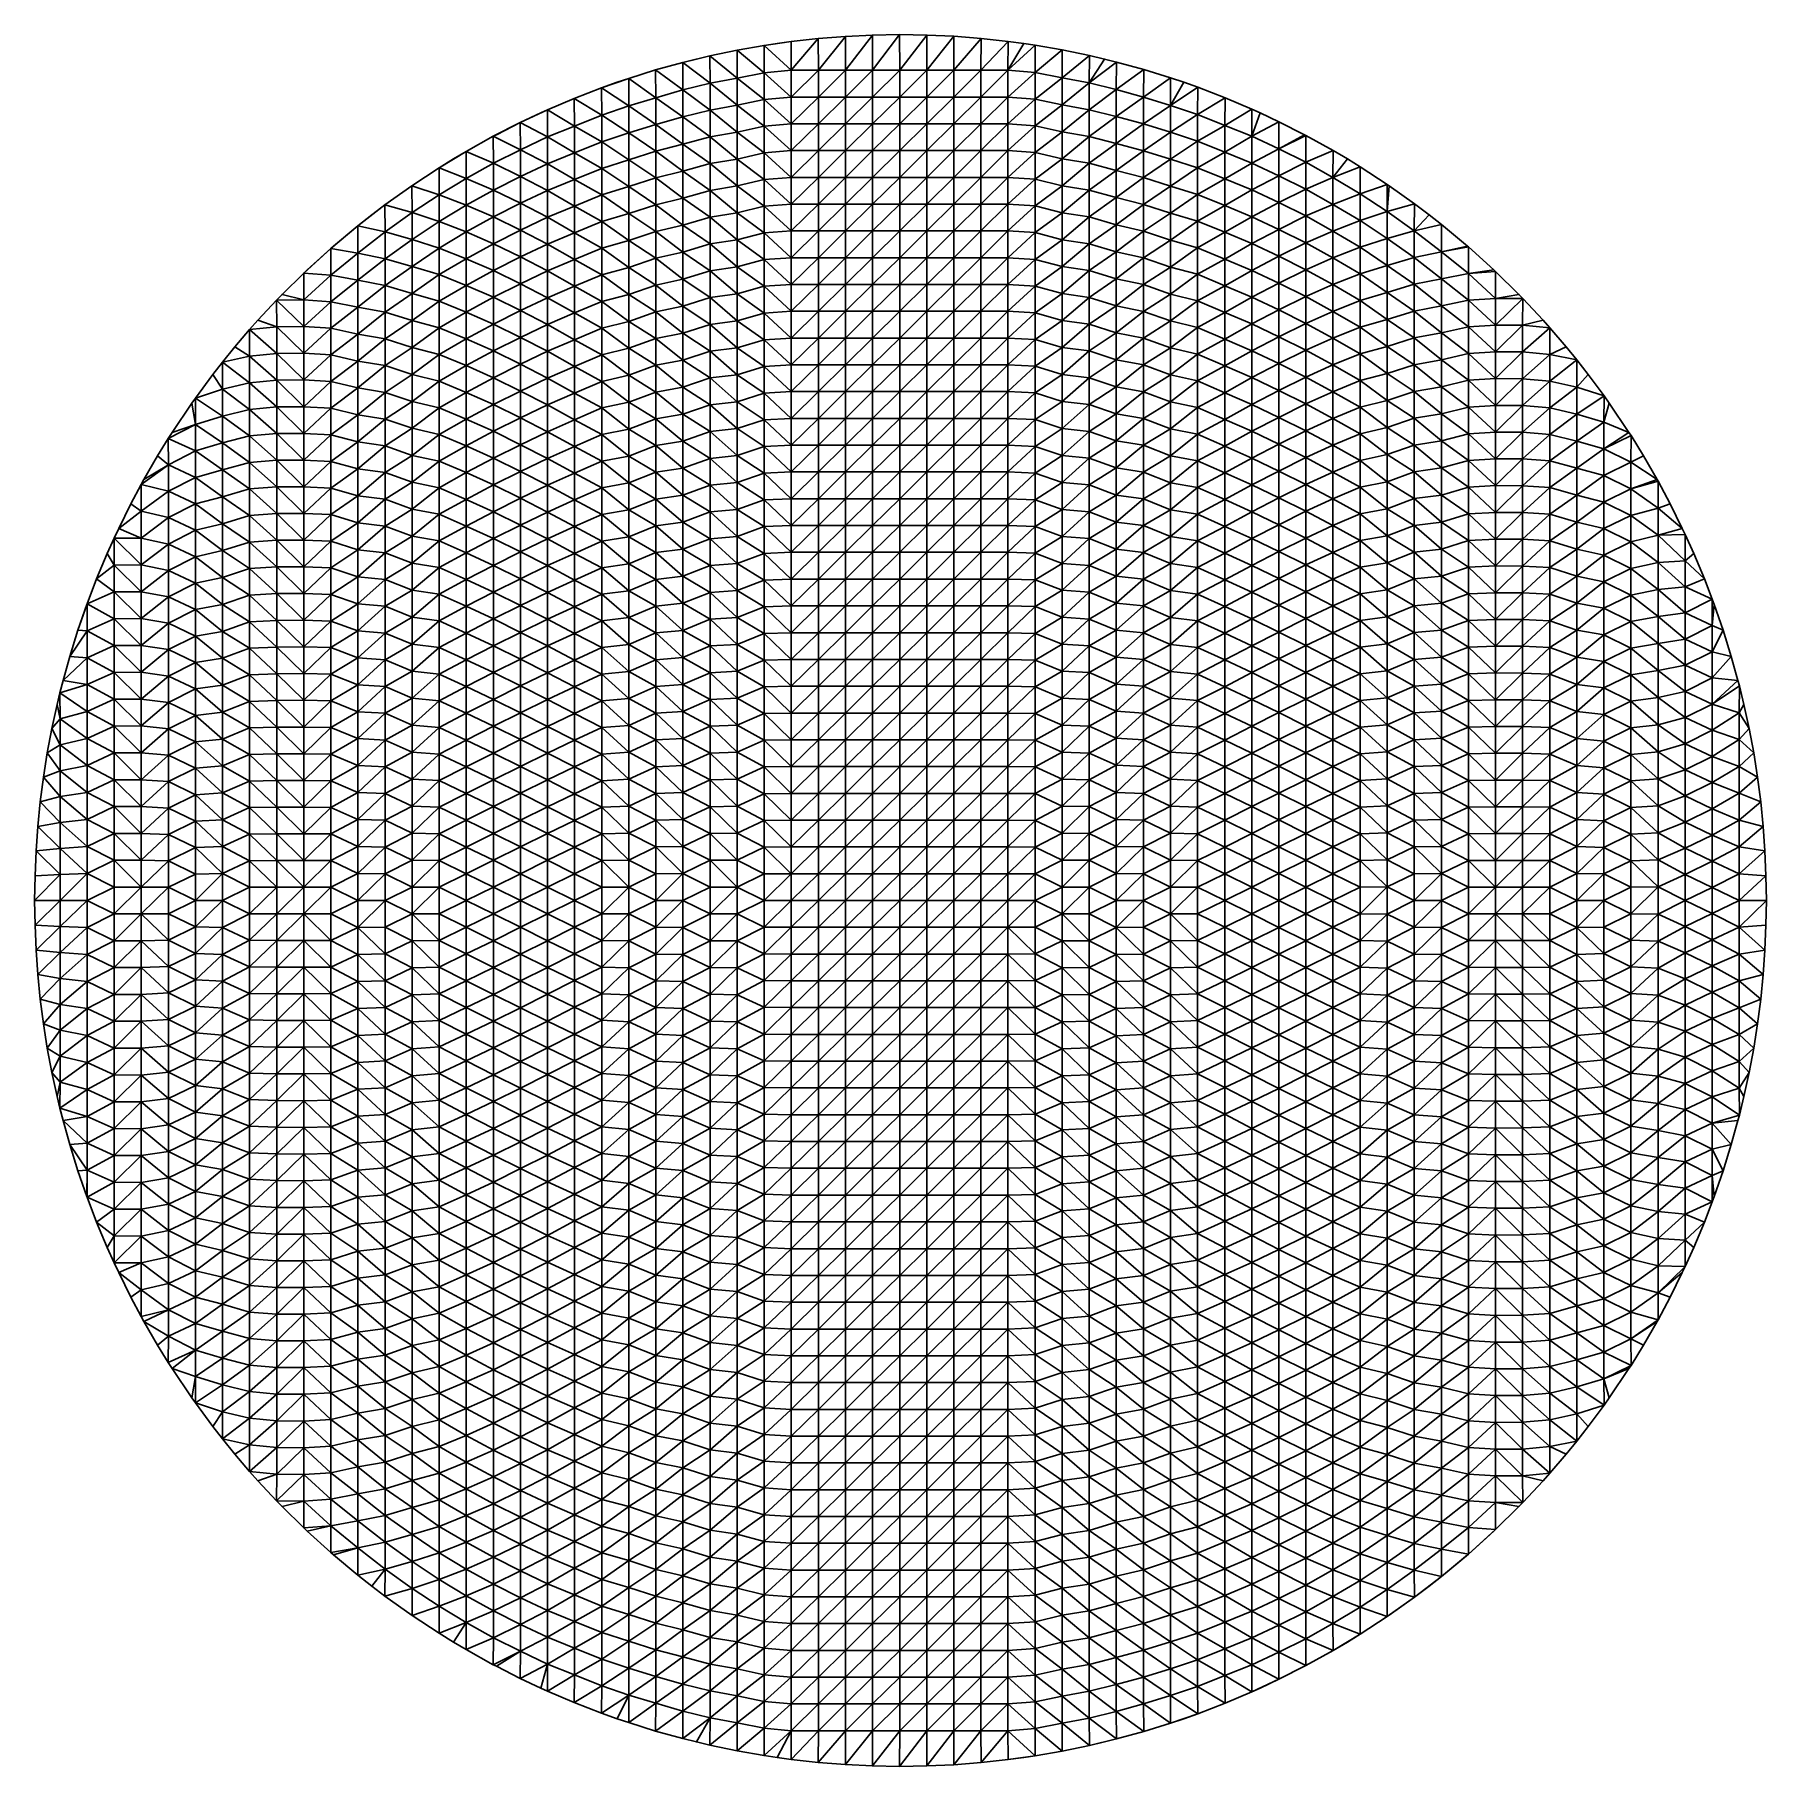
# Model space of a CAD drawing. Header units: inches. Extents: x -160 to 160, y -160 to 160.
import ezdxf

# ---------------------------------------------------------------- set-up
doc = ezdxf.new("R2010")
doc.units = ezdxf.units.IN
doc.header["$LTSCALE"] = 35.827254
doc.header["$MEASUREMENT"] = 0
doc.layers.add('1', color=7, linetype='CONTINUOUS')

msp = doc.modelspace()

# ---------------------------------------------------------------- linework, layer by layer
at = {"layer": '1', "linetype": 'CONTINUOUS'}
for points in [[(-30.18, 151.96), (-30.21, 157.12), (-35.21, 156.08), (-30.18, 151.96)], [(-25.18, 152.97), (-25.2, 158), (-30.21, 157.12), (-25.18, 152.97)], [(-25.18, 152.97), (-30.21, 157.12), (-30.18, 151.96), (-25.18, 152.97)], [(-20.18, 153.42), (-20.19, 158.72), (-25.2, 158), (-20.18, 153.42)], [(-20.19, 158.72), (-22.77, 158.37), (-25.2, 158), (-20.19, 158.72)], [(-25.18, 152.97), (-20.18, 153.42), (-25.2, 158), (-25.18, 152.97)], [(-15.19, 159.28), (-20.19, 158.72), (-20.18, 153.42), (-15.19, 159.28)], [(-15.17, 153.42), (-15.19, 159.28), (-20.18, 153.42), (-15.17, 153.42)], [(-10.19, 159.68), (-15.19, 159.28), (-15.17, 153.42), (-10.19, 159.68)], [(-10.16, 153.42), (-10.19, 159.68), (-15.17, 153.42), (-10.16, 153.42)], [(-5.18, 159.92), (-10.19, 159.68), (-10.16, 153.42), (-5.18, 159.92)], [(-5.16, 153.42), (-5.18, 159.92), (-10.16, 153.42), (-5.16, 153.42)], [(-0.16, 160), (-5.18, 159.92), (-5.16, 153.42), (-0.16, 160)], [(-0.15, 153.42), (-0.16, 160), (-5.16, 153.42), (-0.15, 153.42)], [(4.87, 159.93), (-0.16, 160), (-0.15, 153.42), (4.87, 159.93)], [(4.85, 153.42), (4.87, 159.93), (-0.15, 153.42), (4.85, 153.42)], [(9.88, 159.69), (4.87, 159.93), (4.85, 153.42), (9.88, 159.69)], [(9.86, 153.42), (9.88, 159.69), (4.85, 153.42), (9.86, 153.42)], [(14.88, 159.31), (9.88, 159.69), (9.86, 153.42), (14.88, 159.31)], [(14.86, 153.42), (14.88, 159.31), (9.86, 153.42), (14.86, 153.42)], [(19.88, 158.76), (14.88, 159.31), (14.86, 153.42), (19.88, 158.76)], [(19.86, 153.42), (19.88, 158.76), (14.86, 153.42), (19.86, 153.42)], [(19.86, 153.42), (22.77, 158.37), (19.88, 158.76), (19.86, 153.42)], [(24.89, 158.05), (22.77, 158.37), (19.86, 153.42), (24.89, 158.05)], [(24.87, 153.03), (24.89, 158.05), (19.86, 153.42), (24.87, 153.03)], [(29.9, 157.18), (24.89, 158.05), (24.87, 153.03), (29.9, 157.18)], [(29.88, 152.02), (29.9, 157.18), (24.87, 153.03), (29.88, 152.02)], [(34.9, 156.15), (29.9, 157.18), (29.88, 152.02), (34.9, 156.15)], [(-40.2, 149.77), (-40.23, 154.86), (-45.25, 153.47), (-40.2, 149.77)], [(-35.19, 151.03), (-35.21, 156.08), (-40.23, 154.86), (-35.19, 151.03)], [(-35.21, 156.08), (-37.72, 155.49), (-40.23, 154.86), (-35.21, 156.08)], [(-40.2, 149.77), (-35.19, 151.03), (-40.23, 154.86), (-40.2, 149.77)], [(-30.18, 151.96), (-35.21, 156.08), (-35.19, 151.03), (-30.18, 151.96)], [(34.88, 151.08), (34.9, 156.15), (29.88, 152.02), (34.88, 151.08)], [(34.88, 151.08), (37.72, 155.49), (34.9, 156.15), (34.88, 151.08)], [(39.91, 154.94), (37.72, 155.49), (34.88, 151.08), (39.91, 154.94)], [(39.88, 149.86), (39.91, 154.94), (34.88, 151.08), (39.88, 149.86)], [(44.94, 153.56), (39.91, 154.94), (39.88, 149.86), (44.94, 153.56)], [(-50.2, 146.85), (-50.23, 151.91), (-55.26, 150.16), (-50.2, 146.85)], [(-50.23, 151.91), (-52.33, 151.2), (-55.26, 150.16), (-50.23, 151.91)], [(-45.2, 148.35), (-45.25, 153.47), (-50.23, 151.91), (-45.2, 148.35)], [(-45.2, 148.35), (-50.23, 151.91), (-50.2, 146.85), (-45.2, 148.35)], [(-40.2, 149.77), (-45.25, 153.47), (-45.2, 148.35), (-40.2, 149.77)], [(-35.19, 146.07), (-35.19, 151.03), (-40.2, 149.77), (-35.19, 146.07)], [(-30.18, 146.98), (-30.18, 151.96), (-35.19, 151.03), (-30.18, 146.98)], [(-35.19, 146.07), (-30.18, 146.98), (-35.19, 151.03), (-35.19, 146.07)], [(-25.18, 148.04), (-25.18, 152.97), (-30.18, 151.96), (-25.18, 148.04)], [(-30.18, 146.98), (-25.18, 148.04), (-30.18, 151.96), (-30.18, 146.98)], [(-20.18, 148.47), (-20.18, 153.42), (-25.18, 152.97), (-20.18, 148.47)], [(-25.18, 148.04), (-20.18, 148.47), (-25.18, 152.97), (-25.18, 148.04)], [(-15.17, 148.47), (-15.17, 153.42), (-20.18, 148.47), (-15.17, 148.47)], [(-20.18, 148.47), (-15.17, 153.42), (-20.18, 153.42), (-20.18, 148.47)], [(-10.16, 148.47), (-10.16, 153.42), (-15.17, 148.47), (-10.16, 148.47)], [(-15.17, 148.47), (-10.16, 153.42), (-15.17, 153.42), (-15.17, 148.47)], [(-5.16, 148.47), (-5.16, 153.42), (-10.16, 148.47), (-5.16, 148.47)], [(-10.16, 148.47), (-5.16, 153.42), (-10.16, 153.42), (-10.16, 148.47)], [(-0.15, 148.47), (-0.15, 153.42), (-5.16, 148.47), (-0.15, 148.47)], [(-5.16, 148.47), (-0.15, 153.42), (-5.16, 153.42), (-5.16, 148.47)], [(4.85, 148.47), (4.85, 153.42), (-0.15, 148.47), (4.85, 148.47)], [(-0.15, 148.47), (4.85, 153.42), (-0.15, 153.42), (-0.15, 148.47)], [(9.86, 148.47), (9.86, 153.42), (4.85, 148.47), (9.86, 148.47)], [(4.85, 148.47), (9.86, 153.42), (4.85, 153.42), (4.85, 148.47)], [(14.86, 148.47), (14.86, 153.42), (9.86, 148.47), (14.86, 148.47)], [(9.86, 148.47), (14.86, 153.42), (9.86, 153.42), (9.86, 148.47)], [(19.86, 148.47), (19.86, 153.42), (14.86, 148.47), (19.86, 148.47)], [(14.86, 148.47), (19.86, 153.42), (14.86, 153.42), (14.86, 148.47)], [(19.86, 148.47), (24.87, 153.03), (19.86, 153.42), (19.86, 148.47)], [(24.87, 148.09), (24.87, 153.03), (19.86, 148.47), (24.87, 148.09)], [(24.87, 148.09), (29.88, 152.02), (24.87, 153.03), (24.87, 148.09)], [(29.88, 147.03), (29.88, 152.02), (24.87, 148.09), (29.88, 147.03)], [(29.88, 147.03), (34.88, 151.08), (29.88, 152.02), (29.88, 147.03)], [(34.88, 146.13), (34.88, 151.08), (29.88, 147.03), (34.88, 146.13)], [(34.88, 146.13), (39.88, 149.86), (34.88, 151.08), (34.88, 146.13)], [(44.89, 148.44), (44.94, 153.56), (39.88, 149.86), (44.89, 148.44)], [(49.92, 152.01), (44.94, 153.56), (44.89, 148.44), (49.92, 152.01)], [(49.9, 146.93), (49.92, 152.01), (44.89, 148.44), (49.9, 146.93)], [(49.9, 146.93), (52.33, 151.2), (49.92, 152.01), (49.9, 146.93)], [(54.94, 150.27), (52.33, 151.2), (49.9, 146.93), (54.94, 150.27)], [(-60.22, 143.11), (-60.29, 148.21), (-65.24, 146.09), (-60.22, 143.11)], [(-55.21, 145.13), (-55.26, 150.16), (-60.29, 148.21), (-55.21, 145.13)], [(-55.21, 145.13), (-60.29, 148.21), (-60.22, 143.11), (-55.21, 145.13)], [(-55.21, 145.13), (-50.2, 146.85), (-55.26, 150.16), (-55.21, 145.13)], [(-45.2, 143.4), (-45.2, 148.35), (-50.2, 146.85), (-45.2, 143.4)], [(-40.2, 144.78), (-40.2, 149.77), (-45.2, 148.35), (-40.2, 144.78)], [(-45.2, 143.4), (-40.2, 144.78), (-45.2, 148.35), (-45.2, 143.4)], [(-40.2, 144.78), (-35.19, 146.07), (-40.2, 149.77), (-40.2, 144.78)], [(-25.18, 143.1), (-25.18, 148.04), (-30.18, 146.98), (-25.18, 143.1)], [(-20.18, 143.52), (-20.18, 148.47), (-25.18, 148.04), (-20.18, 143.52)], [(-25.18, 143.1), (-20.18, 143.52), (-25.18, 148.04), (-25.18, 143.1)], [(-15.17, 143.52), (-15.17, 148.47), (-20.18, 143.52), (-15.17, 143.52)], [(-20.18, 143.52), (-15.17, 148.47), (-20.18, 148.47), (-20.18, 143.52)], [(-10.16, 143.52), (-10.16, 148.47), (-15.17, 143.52), (-10.16, 143.52)], [(-15.17, 143.52), (-10.16, 148.47), (-15.17, 148.47), (-15.17, 143.52)], [(-5.16, 143.52), (-5.16, 148.47), (-10.16, 143.52), (-5.16, 143.52)], [(-10.16, 143.52), (-5.16, 148.47), (-10.16, 148.47), (-10.16, 143.52)], [(-0.15, 143.52), (-0.15, 148.47), (-5.16, 143.52), (-0.15, 143.52)], [(-5.16, 143.52), (-0.15, 148.47), (-5.16, 148.47), (-5.16, 143.52)], [(4.85, 143.52), (4.85, 148.47), (-0.15, 143.52), (4.85, 143.52)], [(-0.15, 143.52), (4.85, 148.47), (-0.15, 148.47), (-0.15, 143.52)], [(9.86, 143.52), (9.86, 148.47), (4.85, 143.52), (9.86, 143.52)], [(4.85, 143.52), (9.86, 148.47), (4.85, 148.47), (4.85, 143.52)], [(14.86, 143.52), (14.86, 148.47), (9.86, 143.52), (14.86, 143.52)], [(9.86, 143.52), (14.86, 148.47), (9.86, 148.47), (9.86, 143.52)], [(19.86, 143.52), (19.86, 148.47), (14.86, 143.52), (19.86, 143.52)], [(14.86, 143.52), (19.86, 148.47), (14.86, 148.47), (14.86, 143.52)], [(19.86, 143.52), (24.87, 148.09), (19.86, 148.47), (19.86, 143.52)], [(24.87, 143.16), (24.87, 148.09), (19.86, 143.52), (24.87, 143.16)], [(24.87, 143.16), (29.88, 147.03), (24.87, 148.09), (24.87, 143.16)], [(39.88, 144.86), (39.88, 149.86), (34.88, 146.13), (39.88, 144.86)], [(39.88, 144.86), (44.89, 148.44), (39.88, 149.86), (39.88, 144.86)], [(44.89, 143.49), (44.89, 148.44), (39.88, 144.86), (44.89, 143.49)], [(44.89, 143.49), (49.9, 146.93), (44.89, 148.44), (44.89, 143.49)], [(54.9, 145.25), (54.94, 150.27), (49.9, 146.93), (54.9, 145.25)], [(59.98, 148.33), (54.94, 150.27), (54.9, 145.25), (59.98, 148.33)], [(59.91, 143.23), (59.98, 148.33), (54.9, 145.25), (59.91, 143.23)], [(64.94, 146.23), (59.98, 148.33), (59.91, 143.23), (64.94, 146.23)], [(-65.22, 141.09), (-65.24, 146.09), (-70.25, 143.75), (-65.22, 141.09)], [(-65.24, 146.09), (-66.46, 145.54), (-70.25, 143.75), (-65.24, 146.09)], [(-60.22, 143.11), (-65.24, 146.09), (-65.22, 141.09), (-60.22, 143.11)], [(-55.21, 140.21), (-55.21, 145.13), (-60.22, 143.11), (-55.21, 140.21)], [(-50.2, 141.87), (-50.2, 146.85), (-55.21, 145.13), (-50.2, 141.87)], [(-55.21, 140.21), (-50.2, 141.87), (-55.21, 145.13), (-55.21, 140.21)], [(-50.2, 141.87), (-45.2, 143.4), (-50.2, 146.85), (-50.2, 141.87)], [(-40.2, 139.79), (-40.2, 144.78), (-45.2, 143.4), (-40.2, 139.79)], [(-35.19, 141.12), (-35.19, 146.07), (-40.2, 144.78), (-35.19, 141.12)], [(-40.2, 139.79), (-35.19, 141.12), (-40.2, 144.78), (-40.2, 139.79)], [(-30.18, 142), (-30.18, 146.98), (-35.19, 146.07), (-30.18, 142)], [(-35.19, 141.12), (-30.18, 142), (-35.19, 146.07), (-35.19, 141.12)], [(-30.18, 142), (-25.18, 143.1), (-30.18, 146.98), (-30.18, 142)], [(29.88, 142.05), (29.88, 147.03), (24.87, 143.16), (29.88, 142.05)], [(29.88, 142.05), (34.88, 146.13), (29.88, 147.03), (29.88, 142.05)], [(34.88, 141.18), (34.88, 146.13), (29.88, 142.05), (34.88, 141.18)], [(34.88, 141.18), (39.88, 144.86), (34.88, 146.13), (34.88, 141.18)], [(39.88, 139.87), (39.88, 144.86), (34.88, 141.18), (39.88, 139.87)], [(39.88, 139.87), (44.89, 143.49), (39.88, 144.86), (39.88, 139.87)], [(49.9, 141.95), (49.9, 146.93), (44.89, 143.49), (49.9, 141.95)], [(49.9, 141.95), (54.9, 145.25), (49.9, 146.93), (49.9, 141.95)], [(54.9, 140.32), (54.9, 145.25), (49.9, 141.95), (54.9, 140.32)], [(54.9, 140.32), (59.91, 143.23), (54.9, 145.25), (54.9, 140.32)], [(64.91, 141.21), (64.94, 146.23), (59.91, 143.23), (64.91, 141.21)], [(64.91, 141.21), (66.46, 145.54), (64.94, 146.23), (64.91, 141.21)], [(69.94, 143.9), (66.46, 145.54), (64.91, 141.21), (69.94, 143.9)], [(-75.23, 136.24), (-75.24, 141.21), (-80.26, 138.41), (-75.23, 136.24)], [(-70.22, 138.74), (-70.25, 143.75), (-75.24, 141.21), (-70.22, 138.74)], [(-70.25, 143.75), (-74.67, 141.51), (-75.24, 141.21), (-70.25, 143.75)], [(-75.23, 136.24), (-70.22, 138.74), (-75.24, 141.21), (-75.23, 136.24)], [(-70.22, 138.74), (-65.22, 141.09), (-70.25, 143.75), (-70.22, 138.74)], [(-65.22, 136.14), (-65.22, 141.09), (-70.22, 138.74), (-65.22, 136.14)], [(-60.22, 138.17), (-60.22, 143.11), (-65.22, 141.09), (-60.22, 138.17)], [(-65.22, 136.14), (-60.22, 138.17), (-65.22, 141.09), (-65.22, 136.14)], [(-60.22, 138.17), (-55.21, 140.21), (-60.22, 143.11), (-60.22, 138.17)], [(-50.2, 136.89), (-50.2, 141.87), (-55.21, 140.21), (-50.2, 136.89)], [(-45.2, 138.46), (-45.2, 143.4), (-50.2, 141.87), (-45.2, 138.46)], [(-50.2, 136.89), (-45.2, 138.46), (-50.2, 141.87), (-50.2, 136.89)], [(-45.2, 138.46), (-40.2, 139.79), (-45.2, 143.4), (-45.2, 138.46)], [(-35.19, 136.17), (-35.19, 141.12), (-40.2, 139.79), (-35.19, 136.17)], [(-30.18, 137.01), (-30.18, 142), (-35.19, 141.12), (-30.18, 137.01)], [(-35.19, 136.17), (-30.18, 137.01), (-35.19, 141.12), (-35.19, 136.17)], [(-25.18, 138.17), (-25.18, 143.1), (-30.18, 142), (-25.18, 138.17)], [(-30.18, 137.01), (-25.18, 138.17), (-30.18, 142), (-30.18, 137.01)], [(-20.18, 138.57), (-20.18, 143.52), (-25.18, 143.1), (-20.18, 138.57)], [(-25.18, 138.17), (-20.18, 138.57), (-25.18, 143.1), (-25.18, 138.17)], [(-15.17, 138.57), (-15.17, 143.52), (-20.18, 138.57), (-15.17, 138.57)], [(-20.18, 138.57), (-15.17, 143.52), (-20.18, 143.52), (-20.18, 138.57)], [(-10.16, 138.57), (-10.16, 143.52), (-15.17, 138.57), (-10.16, 138.57)], [(-15.17, 138.57), (-10.16, 143.52), (-15.17, 143.52), (-15.17, 138.57)], [(-5.16, 138.57), (-5.16, 143.52), (-10.16, 138.57), (-5.16, 138.57)], [(-10.16, 138.57), (-5.16, 143.52), (-10.16, 143.52), (-10.16, 138.57)], [(-0.15, 138.57), (-0.15, 143.52), (-5.16, 138.57), (-0.15, 138.57)], [(-5.16, 138.57), (-0.15, 143.52), (-5.16, 143.52), (-5.16, 138.57)], [(4.85, 138.57), (4.85, 143.52), (-0.15, 138.57), (4.85, 138.57)], [(-0.15, 138.57), (4.85, 143.52), (-0.15, 143.52), (-0.15, 138.57)], [(9.86, 138.57), (9.86, 143.52), (4.85, 138.57), (9.86, 138.57)], [(4.85, 138.57), (9.86, 143.52), (4.85, 143.52), (4.85, 138.57)], [(14.86, 138.57), (14.86, 143.52), (9.86, 138.57), (14.86, 138.57)], [(9.86, 138.57), (14.86, 143.52), (9.86, 143.52), (9.86, 138.57)], [(19.86, 138.57), (19.86, 143.52), (14.86, 138.57), (19.86, 138.57)], [(14.86, 138.57), (19.86, 143.52), (14.86, 143.52), (14.86, 138.57)], [(19.86, 138.57), (24.87, 143.16), (19.86, 143.52), (19.86, 138.57)], [(24.87, 138.22), (24.87, 143.16), (19.86, 138.57), (24.87, 138.22)], [(24.87, 138.22), (29.88, 142.05), (24.87, 143.16), (24.87, 138.22)], [(29.88, 137.06), (29.88, 142.05), (24.87, 138.22), (29.88, 137.06)], [(29.88, 137.06), (34.88, 141.18), (29.88, 142.05), (29.88, 137.06)], [(34.88, 136.22), (34.88, 141.18), (29.88, 137.06), (34.88, 136.22)], [(34.88, 136.22), (39.88, 139.87), (34.88, 141.18), (34.88, 136.22)], [(44.89, 138.54), (44.89, 143.49), (39.88, 139.87), (44.89, 138.54)], [(44.89, 138.54), (49.9, 141.95), (44.89, 143.49), (44.89, 138.54)], [(49.9, 136.97), (49.9, 141.95), (44.89, 138.54), (49.9, 136.97)], [(49.9, 136.97), (54.9, 140.32), (49.9, 141.95), (49.9, 136.97)], [(59.91, 138.29), (59.91, 143.23), (54.9, 140.32), (59.91, 138.29)], [(59.91, 138.29), (64.91, 141.21), (59.91, 143.23), (59.91, 138.29)], [(64.91, 136.25), (64.91, 141.21), (59.91, 138.29), (64.91, 136.25)], [(69.92, 138.88), (69.94, 143.9), (64.91, 141.21), (69.92, 138.88)], [(64.91, 136.25), (69.92, 138.88), (64.91, 141.21), (64.91, 136.25)], [(69.92, 138.88), (74.67, 141.51), (69.94, 143.9), (69.92, 138.88)], [(74.92, 141.37), (74.67, 141.51), (69.92, 138.88), (74.92, 141.37)], [(74.92, 136.41), (74.92, 141.37), (69.92, 138.88), (74.92, 136.41)], [(79.96, 138.59), (74.92, 141.37), (74.92, 136.41), (79.96, 138.59)], [(-80.23, 133.42), (-80.26, 138.41), (-85.27, 135.38), (-80.23, 133.42)], [(-80.26, 138.41), (-82.62, 137.02), (-85.27, 135.38), (-80.26, 138.41)], [(-75.23, 136.24), (-80.26, 138.41), (-80.23, 133.42), (-75.23, 136.24)], [(-70.22, 133.78), (-70.22, 138.74), (-75.23, 136.24), (-70.22, 133.78)], [(-70.22, 133.78), (-65.22, 136.14), (-70.22, 138.74), (-70.22, 133.78)], [(-60.22, 133.24), (-60.22, 138.17), (-65.22, 136.14), (-60.22, 133.24)], [(-55.21, 135.29), (-55.21, 140.21), (-60.22, 138.17), (-55.21, 135.29)], [(-60.22, 133.24), (-55.21, 135.29), (-60.22, 138.17), (-60.22, 133.24)], [(-55.21, 135.29), (-50.2, 136.89), (-55.21, 140.21), (-55.21, 135.29)], [(-45.2, 133.51), (-45.2, 138.46), (-50.2, 136.89), (-45.2, 133.51)], [(-40.2, 134.79), (-40.2, 139.79), (-45.2, 138.46), (-40.2, 134.79)], [(-45.2, 133.51), (-40.2, 134.79), (-45.2, 138.46), (-45.2, 133.51)], [(-40.2, 134.79), (-35.19, 136.17), (-40.2, 139.79), (-40.2, 134.79)], [(-25.18, 133.23), (-25.18, 138.17), (-30.18, 137.01), (-25.18, 133.23)], [(-20.18, 133.63), (-20.18, 138.57), (-25.18, 138.17), (-20.18, 133.63)], [(-25.18, 133.23), (-20.18, 133.63), (-25.18, 138.17), (-25.18, 133.23)], [(-15.17, 133.63), (-15.17, 138.57), (-20.18, 133.63), (-15.17, 133.63)], [(-20.18, 133.63), (-15.17, 138.57), (-20.18, 138.57), (-20.18, 133.63)], [(-10.16, 133.63), (-10.16, 138.57), (-15.17, 133.63), (-10.16, 133.63)], [(-15.17, 133.63), (-10.16, 138.57), (-15.17, 138.57), (-15.17, 133.63)], [(-5.16, 133.63), (-5.16, 138.57), (-10.16, 133.63), (-5.16, 133.63)], [(-10.16, 133.63), (-5.16, 138.57), (-10.16, 138.57), (-10.16, 133.63)], [(-0.15, 133.63), (-0.15, 138.57), (-5.16, 133.63), (-0.15, 133.63)], [(-5.16, 133.63), (-0.15, 138.57), (-5.16, 138.57), (-5.16, 133.63)], [(4.85, 133.63), (4.85, 138.57), (-0.15, 133.63), (4.85, 133.63)], [(-0.15, 133.63), (4.85, 138.57), (-0.15, 138.57), (-0.15, 133.63)], [(9.86, 133.63), (9.86, 138.57), (4.85, 133.63), (9.86, 133.63)], [(4.85, 133.63), (9.86, 138.57), (4.85, 138.57), (4.85, 133.63)], [(14.86, 133.63), (14.86, 138.57), (9.86, 133.63), (14.86, 133.63)], [(9.86, 133.63), (14.86, 138.57), (9.86, 138.57), (9.86, 133.63)], [(19.86, 133.63), (19.86, 138.57), (14.86, 133.63), (19.86, 133.63)], [(14.86, 133.63), (19.86, 138.57), (14.86, 138.57), (14.86, 133.63)], [(19.86, 133.63), (24.87, 138.22), (19.86, 138.57), (19.86, 133.63)], [(24.87, 133.28), (24.87, 138.22), (19.86, 133.63), (24.87, 133.28)], [(24.87, 133.28), (29.88, 137.06), (24.87, 138.22), (24.87, 133.28)], [(39.88, 134.87), (39.88, 139.87), (34.88, 136.22), (39.88, 134.87)], [(39.88, 134.87), (44.89, 138.54), (39.88, 139.87), (39.88, 134.87)], [(44.89, 133.59), (44.89, 138.54), (39.88, 134.87), (44.89, 133.59)], [(44.89, 133.59), (49.9, 136.97), (44.89, 138.54), (44.89, 133.59)], [(54.9, 135.4), (54.9, 140.32), (49.9, 136.97), (54.9, 135.4)], [(54.9, 135.4), (59.91, 138.29), (54.9, 140.32), (54.9, 135.4)], [(59.91, 133.35), (59.91, 138.29), (54.9, 135.4), (59.91, 133.35)], [(59.91, 133.35), (64.91, 136.25), (59.91, 138.29), (59.91, 133.35)], [(69.92, 133.92), (69.92, 138.88), (64.91, 136.25), (69.92, 133.92)], [(69.92, 133.92), (74.92, 136.41), (69.92, 138.88), (69.92, 133.92)], [(79.92, 133.59), (79.96, 138.59), (74.92, 136.41), (79.92, 133.59)], [(79.92, 133.59), (82.62, 137.02), (79.96, 138.59), (79.92, 133.59)], [(-85.24, 130.41), (-85.27, 135.38), (-90.31, 132.07), (-85.24, 130.41)], [(-85.24, 130.41), (-80.23, 133.42), (-85.27, 135.38), (-85.24, 130.41)], [(-75.23, 131.28), (-75.23, 136.24), (-80.23, 133.42), (-75.23, 131.28)], [(-75.23, 131.28), (-70.22, 133.78), (-75.23, 136.24), (-75.23, 131.28)], [(-65.22, 131.19), (-65.22, 136.14), (-70.22, 133.78), (-65.22, 131.19)], [(-65.22, 131.19), (-60.22, 133.24), (-65.22, 136.14), (-65.22, 131.19)], [(-55.21, 130.37), (-55.21, 135.29), (-60.22, 133.24), (-55.21, 130.37)], [(-50.2, 131.91), (-50.2, 136.89), (-55.21, 135.29), (-50.2, 131.91)], [(-55.21, 130.37), (-50.2, 131.91), (-55.21, 135.29), (-55.21, 130.37)], [(-50.2, 131.91), (-45.2, 133.51), (-50.2, 136.89), (-50.2, 131.91)], [(-40.2, 129.8), (-40.2, 134.79), (-45.2, 133.51), (-40.2, 129.8)], [(-35.19, 131.22), (-35.19, 136.17), (-40.2, 134.79), (-35.19, 131.22)], [(-40.2, 129.8), (-35.19, 131.22), (-40.2, 134.79), (-40.2, 129.8)], [(-30.18, 132.03), (-30.18, 137.01), (-35.19, 136.17), (-30.18, 132.03)], [(-35.19, 131.22), (-30.18, 132.03), (-35.19, 136.17), (-35.19, 131.22)], [(-30.18, 132.03), (-25.18, 133.23), (-30.18, 137.01), (-30.18, 132.03)], [(29.88, 132.08), (29.88, 137.06), (24.87, 133.28), (29.88, 132.08)], [(29.88, 132.08), (34.88, 136.22), (29.88, 137.06), (29.88, 132.08)], [(34.88, 131.27), (34.88, 136.22), (29.88, 132.08), (34.88, 131.27)], [(34.88, 131.27), (39.88, 134.87), (34.88, 136.22), (34.88, 131.27)], [(39.88, 129.88), (39.88, 134.87), (34.88, 131.27), (39.88, 129.88)], [(39.88, 129.88), (44.89, 133.59), (39.88, 134.87), (39.88, 129.88)], [(49.9, 131.99), (49.9, 136.97), (44.89, 133.59), (49.9, 131.99)], [(49.9, 131.99), (54.9, 135.4), (49.9, 136.97), (49.9, 131.99)], [(54.9, 130.48), (54.9, 135.4), (49.9, 131.99), (54.9, 130.48)], [(54.9, 130.48), (59.91, 133.35), (54.9, 135.4), (54.9, 130.48)], [(64.91, 131.3), (64.91, 136.25), (59.91, 133.35), (64.91, 131.3)], [(64.91, 131.3), (69.92, 133.92), (64.91, 136.25), (64.91, 131.3)], [(74.92, 131.45), (74.92, 136.41), (69.92, 133.92), (74.92, 131.45)], [(74.92, 131.45), (79.92, 133.59), (74.92, 136.41), (74.92, 131.45)], [(84.96, 135.58), (82.62, 137.02), (79.92, 133.59), (84.96, 135.58)], [(84.93, 130.6), (84.96, 135.58), (79.92, 133.59), (84.93, 130.6)], [(89.94, 132.33), (84.96, 135.58), (84.93, 130.6), (89.94, 132.33)], [(-90.25, 127.13), (-90.31, 132.07), (-95.29, 128.53), (-90.25, 127.13)], [(-85.24, 130.41), (-90.31, 132.07), (-90.25, 127.13), (-85.24, 130.41)], [(-80.23, 128.48), (-80.23, 133.42), (-85.24, 130.41), (-80.23, 128.48)], [(-80.23, 128.48), (-75.23, 131.28), (-80.23, 133.42), (-80.23, 128.48)], [(-75.23, 126.33), (-75.23, 131.28), (-80.23, 128.48), (-75.23, 126.33)], [(-70.22, 128.83), (-70.22, 133.78), (-75.23, 131.28), (-70.22, 128.83)], [(-75.23, 126.33), (-70.22, 128.83), (-75.23, 131.28), (-75.23, 126.33)], [(-70.22, 128.83), (-65.22, 131.19), (-70.22, 133.78), (-70.22, 128.83)], [(-60.22, 128.3), (-60.22, 133.24), (-65.22, 131.19), (-60.22, 128.3)], [(-60.22, 128.3), (-55.21, 130.37), (-60.22, 133.24), (-60.22, 128.3)], [(-50.2, 126.93), (-50.2, 131.91), (-55.21, 130.37), (-50.2, 126.93)], [(-45.2, 128.57), (-45.2, 133.51), (-50.2, 131.91), (-45.2, 128.57)], [(-50.2, 126.93), (-45.2, 128.57), (-50.2, 131.91), (-50.2, 126.93)], [(-45.2, 128.57), (-40.2, 129.8), (-45.2, 133.51), (-45.2, 128.57)], [(-35.19, 126.27), (-35.19, 131.22), (-40.2, 129.8), (-35.19, 126.27)], [(-30.18, 127.05), (-30.18, 132.03), (-35.19, 131.22), (-30.18, 127.05)], [(-35.19, 126.27), (-30.18, 127.05), (-35.19, 131.22), (-35.19, 126.27)], [(-25.18, 128.3), (-25.18, 133.23), (-30.18, 132.03), (-25.18, 128.3)], [(-30.18, 127.05), (-25.18, 128.3), (-30.18, 132.03), (-30.18, 127.05)], [(-20.18, 128.68), (-20.18, 133.63), (-25.18, 133.23), (-20.18, 128.68)], [(-25.18, 128.3), (-20.18, 128.68), (-25.18, 133.23), (-25.18, 128.3)], [(-15.17, 128.68), (-15.17, 133.63), (-20.18, 128.68), (-15.17, 128.68)], [(-20.18, 128.68), (-15.17, 133.63), (-20.18, 133.63), (-20.18, 128.68)], [(-10.16, 128.68), (-10.16, 133.63), (-15.17, 128.68), (-10.16, 128.68)], [(-15.17, 128.68), (-10.16, 133.63), (-15.17, 133.63), (-15.17, 128.68)], [(-5.16, 128.68), (-5.16, 133.63), (-10.16, 128.68), (-5.16, 128.68)], [(-10.16, 128.68), (-5.16, 133.63), (-10.16, 133.63), (-10.16, 128.68)], [(-0.15, 128.68), (-0.15, 133.63), (-5.16, 128.68), (-0.15, 128.68)], [(-5.16, 128.68), (-0.15, 133.63), (-5.16, 133.63), (-5.16, 128.68)], [(4.85, 128.68), (4.85, 133.63), (-0.15, 128.68), (4.85, 128.68)], [(-0.15, 128.68), (4.85, 133.63), (-0.15, 133.63), (-0.15, 128.68)], [(9.86, 128.68), (9.86, 133.63), (4.85, 128.68), (9.86, 128.68)], [(4.85, 128.68), (9.86, 133.63), (4.85, 133.63), (4.85, 128.68)], [(14.86, 128.68), (14.86, 133.63), (9.86, 128.68), (14.86, 128.68)], [(9.86, 128.68), (14.86, 133.63), (9.86, 133.63), (9.86, 128.68)], [(19.86, 128.68), (19.86, 133.63), (14.86, 128.68), (19.86, 128.68)], [(14.86, 128.68), (19.86, 133.63), (14.86, 133.63), (14.86, 128.68)], [(19.86, 128.68), (24.87, 133.28), (19.86, 133.63), (19.86, 128.68)], [(24.87, 128.35), (24.87, 133.28), (19.86, 128.68), (24.87, 128.35)], [(24.87, 128.35), (29.88, 132.08), (24.87, 133.28), (24.87, 128.35)], [(29.88, 127.1), (29.88, 132.08), (24.87, 128.35), (29.88, 127.1)], [(29.88, 127.1), (34.88, 131.27), (29.88, 132.08), (29.88, 127.1)], [(34.88, 126.32), (34.88, 131.27), (29.88, 127.1), (34.88, 126.32)], [(34.88, 126.32), (39.88, 129.88), (34.88, 131.27), (34.88, 126.32)], [(44.89, 128.64), (44.89, 133.59), (39.88, 129.88), (44.89, 128.64)], [(44.89, 128.64), (49.9, 131.99), (44.89, 133.59), (44.89, 128.64)], [(49.9, 127.01), (49.9, 131.99), (44.89, 128.64), (49.9, 127.01)], [(49.9, 127.01), (54.9, 130.48), (49.9, 131.99), (49.9, 127.01)], [(59.91, 128.41), (59.91, 133.35), (54.9, 130.48), (59.91, 128.41)], [(59.91, 128.41), (64.91, 131.3), (59.91, 133.35), (59.91, 128.41)], [(64.91, 126.35), (64.91, 131.3), (59.91, 128.41), (64.91, 126.35)], [(69.92, 128.96), (69.92, 133.92), (64.91, 131.3), (69.92, 128.96)], [(64.91, 126.35), (69.92, 128.96), (64.91, 131.3), (64.91, 126.35)], [(69.92, 128.96), (74.92, 131.45), (69.92, 133.92), (69.92, 128.96)], [(74.92, 126.49), (74.92, 131.45), (69.92, 128.96), (74.92, 126.49)], [(79.92, 128.64), (79.92, 133.59), (74.92, 131.45), (79.92, 128.64)], [(74.92, 126.49), (79.92, 128.64), (74.92, 131.45), (74.92, 126.49)], [(79.92, 128.64), (84.93, 130.6), (79.92, 133.59), (79.92, 128.64)], [(89.94, 127.32), (89.94, 132.33), (84.93, 130.6), (89.94, 127.32)], [(89.94, 127.32), (90.31, 132.07), (89.94, 132.33), (89.94, 127.32)], [(94.98, 128.76), (90.31, 132.07), (89.94, 127.32), (94.98, 128.76)], [(-95.25, 123.54), (-95.29, 128.53), (-100.29, 124.67), (-95.25, 123.54)], [(-95.29, 128.53), (-97.7, 126.71), (-100.29, 124.67), (-95.29, 128.53)], [(-95.25, 123.54), (-90.25, 127.13), (-95.29, 128.53), (-95.25, 123.54)], [(-85.24, 125.49), (-85.24, 130.41), (-90.25, 127.13), (-85.24, 125.49)], [(-85.24, 125.49), (-80.23, 128.48), (-85.24, 130.41), (-85.24, 125.49)], [(-80.23, 123.54), (-80.23, 128.48), (-85.24, 125.49), (-80.23, 123.54)], [(-80.23, 123.54), (-75.23, 126.33), (-80.23, 128.48), (-80.23, 123.54)], [(-70.22, 123.87), (-70.22, 128.83), (-75.23, 126.33), (-70.22, 123.87)], [(-65.22, 126.24), (-65.22, 131.19), (-70.22, 128.83), (-65.22, 126.24)], [(-70.22, 123.87), (-65.22, 126.24), (-70.22, 128.83), (-70.22, 123.87)], [(-65.22, 126.24), (-60.22, 128.3), (-65.22, 131.19), (-65.22, 126.24)], [(-60.22, 123.37), (-60.22, 128.3), (-65.22, 126.24), (-60.22, 123.37)], [(-55.21, 125.45), (-55.21, 130.37), (-60.22, 128.3), (-55.21, 125.45)], [(-60.22, 123.37), (-55.21, 125.45), (-60.22, 128.3), (-60.22, 123.37)], [(-55.21, 125.45), (-50.2, 126.93), (-55.21, 130.37), (-55.21, 125.45)], [(-45.2, 123.62), (-45.2, 128.57), (-50.2, 126.93), (-45.2, 123.62)], [(-40.2, 124.81), (-40.2, 129.8), (-45.2, 128.57), (-40.2, 124.81)], [(-45.2, 123.62), (-40.2, 124.81), (-45.2, 128.57), (-45.2, 123.62)], [(-40.2, 124.81), (-35.19, 126.27), (-40.2, 129.8), (-40.2, 124.81)], [(-25.18, 123.36), (-25.18, 128.3), (-30.18, 127.05), (-25.18, 123.36)], [(-20.18, 123.73), (-20.18, 128.68), (-25.18, 128.3), (-20.18, 123.73)], [(-25.18, 123.36), (-20.18, 123.73), (-25.18, 128.3), (-25.18, 123.36)], [(-15.17, 123.73), (-15.17, 128.68), (-20.18, 123.73), (-15.17, 123.73)], [(-20.18, 123.73), (-15.17, 128.68), (-20.18, 128.68), (-20.18, 123.73)], [(-10.16, 123.73), (-10.16, 128.68), (-15.17, 123.73), (-10.16, 123.73)], [(-15.17, 123.73), (-10.16, 128.68), (-15.17, 128.68), (-15.17, 123.73)], [(-5.16, 123.73), (-5.16, 128.68), (-10.16, 123.73), (-5.16, 123.73)], [(-10.16, 123.73), (-5.16, 128.68), (-10.16, 128.68), (-10.16, 123.73)], [(-0.15, 123.73), (-0.15, 128.68), (-5.16, 123.73), (-0.15, 123.73)], [(-5.16, 123.73), (-0.15, 128.68), (-5.16, 128.68), (-5.16, 123.73)], [(4.85, 123.73), (4.85, 128.68), (-0.15, 123.73), (4.85, 123.73)], [(-0.15, 123.73), (4.85, 128.68), (-0.15, 128.68), (-0.15, 123.73)], [(9.86, 123.73), (9.86, 128.68), (4.85, 123.73), (9.86, 123.73)], [(4.85, 123.73), (9.86, 128.68), (4.85, 128.68), (4.85, 123.73)], [(14.86, 123.73), (14.86, 128.68), (9.86, 123.73), (14.86, 123.73)], [(9.86, 123.73), (14.86, 128.68), (9.86, 128.68), (9.86, 123.73)], [(19.86, 123.73), (19.86, 128.68), (14.86, 123.73), (19.86, 123.73)], [(14.86, 123.73), (19.86, 128.68), (14.86, 128.68), (14.86, 123.73)], [(19.86, 123.73), (24.87, 128.35), (19.86, 128.68), (19.86, 123.73)], [(24.87, 123.41), (24.87, 128.35), (19.86, 123.73), (24.87, 123.41)], [(24.87, 123.41), (29.88, 127.1), (24.87, 128.35), (24.87, 123.41)], [(39.88, 124.88), (39.88, 129.88), (34.88, 126.32), (39.88, 124.88)], [(39.88, 124.88), (44.89, 128.64), (39.88, 129.88), (39.88, 124.88)], [(44.89, 123.7), (44.89, 128.64), (39.88, 124.88), (44.89, 123.7)], [(44.89, 123.7), (49.9, 127.01), (44.89, 128.64), (44.89, 123.7)], [(54.9, 125.55), (54.9, 130.48), (49.9, 127.01), (54.9, 125.55)], [(54.9, 125.55), (59.91, 128.41), (54.9, 130.48), (54.9, 125.55)], [(59.91, 123.47), (59.91, 128.41), (54.9, 125.55), (59.91, 123.47)], [(59.91, 123.47), (64.91, 126.35), (59.91, 128.41), (59.91, 123.47)], [(69.92, 124), (69.92, 128.96), (64.91, 126.35), (69.92, 124)], [(69.92, 124), (74.92, 126.49), (69.92, 128.96), (69.92, 124)], [(79.92, 123.7), (79.92, 128.64), (74.92, 126.49), (79.92, 123.7)], [(84.93, 125.68), (84.93, 130.6), (79.92, 128.64), (84.93, 125.68)], [(79.92, 123.7), (84.93, 125.68), (79.92, 128.64), (79.92, 123.7)], [(84.93, 125.68), (89.94, 127.32), (84.93, 130.6), (84.93, 125.68)], [(94.94, 123.76), (94.98, 128.76), (89.94, 127.32), (94.94, 123.76)], [(94.94, 123.76), (97.7, 126.71), (94.98, 128.76), (94.94, 123.76)], [(-90.25, 122.15), (-90.25, 127.13), (-95.25, 123.54), (-90.25, 122.15)], [(-90.25, 122.15), (-85.24, 125.49), (-90.25, 127.13), (-90.25, 122.15)], [(-85.24, 120.57), (-85.24, 125.49), (-90.25, 122.15), (-85.24, 120.57)], [(-85.24, 120.57), (-80.23, 123.54), (-85.24, 125.49), (-85.24, 120.57)], [(-75.23, 121.37), (-75.23, 126.33), (-80.23, 123.54), (-75.23, 121.37)], [(-75.23, 121.37), (-70.22, 123.87), (-75.23, 126.33), (-75.23, 121.37)], [(-65.22, 121.29), (-65.22, 126.24), (-70.22, 123.87), (-65.22, 121.29)], [(-65.22, 121.29), (-60.22, 123.37), (-65.22, 126.24), (-65.22, 121.29)], [(-55.21, 120.53), (-55.21, 125.45), (-60.22, 123.37), (-55.21, 120.53)], [(-50.2, 121.96), (-50.2, 126.93), (-55.21, 125.45), (-50.2, 121.96)], [(-55.21, 120.53), (-50.2, 121.96), (-55.21, 125.45), (-55.21, 120.53)], [(-50.2, 121.96), (-45.2, 123.62), (-50.2, 126.93), (-50.2, 121.96)], [(-40.2, 119.82), (-40.2, 124.81), (-45.2, 123.62), (-40.2, 119.82)], [(-35.19, 121.32), (-35.19, 126.27), (-40.2, 124.81), (-35.19, 121.32)], [(-40.2, 119.82), (-35.19, 121.32), (-40.2, 124.81), (-40.2, 119.82)], [(-30.18, 122.07), (-30.18, 127.05), (-35.19, 126.27), (-30.18, 122.07)], [(-35.19, 121.32), (-30.18, 122.07), (-35.19, 126.27), (-35.19, 121.32)], [(-30.18, 122.07), (-25.18, 123.36), (-30.18, 127.05), (-30.18, 122.07)], [(29.88, 122.11), (29.88, 127.1), (24.87, 123.41), (29.88, 122.11)], [(29.88, 122.11), (34.88, 126.32), (29.88, 127.1), (29.88, 122.11)], [(34.88, 121.36), (34.88, 126.32), (29.88, 122.11), (34.88, 121.36)], [(34.88, 121.36), (39.88, 124.88), (34.88, 126.32), (34.88, 121.36)], [(39.88, 119.89), (39.88, 124.88), (34.88, 121.36), (39.88, 119.89)], [(39.88, 119.89), (44.89, 123.7), (39.88, 124.88), (39.88, 119.89)], [(49.9, 122.03), (49.9, 127.01), (44.89, 123.7), (49.9, 122.03)], [(49.9, 122.03), (54.9, 125.55), (49.9, 127.01), (49.9, 122.03)], [(54.9, 120.63), (54.9, 125.55), (49.9, 122.03), (54.9, 120.63)], [(54.9, 120.63), (59.91, 123.47), (54.9, 125.55), (54.9, 120.63)], [(64.91, 121.39), (64.91, 126.35), (59.91, 123.47), (64.91, 121.39)], [(64.91, 121.39), (69.92, 124), (64.91, 126.35), (64.91, 121.39)], [(74.92, 121.52), (74.92, 126.49), (69.92, 124), (74.92, 121.52)], [(74.92, 121.52), (79.92, 123.7), (74.92, 126.49), (74.92, 121.52)], [(84.93, 120.75), (84.93, 125.68), (79.92, 123.7), (84.93, 120.75)], [(89.94, 122.33), (89.94, 127.32), (84.93, 125.68), (89.94, 122.33)], [(84.93, 120.75), (89.94, 122.33), (84.93, 125.68), (84.93, 120.75)], [(89.94, 122.33), (94.94, 123.76), (89.94, 127.32), (89.94, 122.33)], [(99.98, 124.92), (97.7, 126.71), (94.94, 123.76), (99.98, 124.92)], [(99.94, 119.88), (99.98, 124.92), (94.94, 123.76), (99.94, 119.88)], [(99.94, 119.88), (104.78, 120.92), (99.98, 124.92), (99.94, 119.88)], [(-100.25, 119.63), (-100.29, 124.67), (-105.27, 120.49), (-100.25, 119.63)], [(-100.29, 124.67), (-104.78, 120.92), (-105.27, 120.49), (-100.29, 124.67)], [(-100.25, 119.63), (-95.25, 123.54), (-100.29, 124.67), (-100.25, 119.63)], [(-95.25, 118.6), (-95.25, 123.54), (-100.25, 119.63), (-95.25, 118.6)], [(-95.25, 118.6), (-90.25, 122.15), (-95.25, 123.54), (-95.25, 118.6)], [(-90.25, 117.16), (-90.25, 122.15), (-95.25, 118.6), (-90.25, 117.16)], [(-90.25, 117.16), (-85.24, 120.57), (-90.25, 122.15), (-90.25, 117.16)], [(-80.23, 118.6), (-80.23, 123.54), (-85.24, 120.57), (-80.23, 118.6)], [(-80.23, 118.6), (-75.23, 121.37), (-80.23, 123.54), (-80.23, 118.6)], [(-70.22, 118.92), (-70.22, 123.87), (-75.23, 121.37), (-70.22, 118.92)], [(-70.22, 118.92), (-65.22, 121.29), (-70.22, 123.87), (-70.22, 118.92)], [(-60.22, 118.43), (-60.22, 123.37), (-65.22, 121.29), (-60.22, 118.43)], [(-60.22, 118.43), (-55.21, 120.53), (-60.22, 123.37), (-60.22, 118.43)], [(-50.2, 116.98), (-50.2, 121.96), (-55.21, 120.53), (-50.2, 116.98)], [(-45.2, 118.68), (-45.2, 123.62), (-50.2, 121.96), (-45.2, 118.68)], [(-50.2, 116.98), (-45.2, 118.68), (-50.2, 121.96), (-50.2, 116.98)], [(-45.2, 118.68), (-40.2, 119.82), (-45.2, 123.62), (-45.2, 118.68)], [(-30.18, 117.08), (-30.18, 122.07), (-35.19, 121.32), (-30.18, 117.08)], [(-25.18, 118.43), (-25.18, 123.36), (-30.18, 122.07), (-25.18, 118.43)], [(-30.18, 117.08), (-25.18, 118.43), (-30.18, 122.07), (-30.18, 117.08)], [(-20.18, 118.78), (-20.18, 123.73), (-25.18, 123.36), (-20.18, 118.78)], [(-25.18, 118.43), (-20.18, 118.78), (-25.18, 123.36), (-25.18, 118.43)], [(-15.17, 118.78), (-15.17, 123.73), (-20.18, 118.78), (-15.17, 118.78)], [(-20.18, 118.78), (-15.17, 123.73), (-20.18, 123.73), (-20.18, 118.78)], [(-10.16, 118.78), (-10.16, 123.73), (-15.17, 118.78), (-10.16, 118.78)], [(-15.17, 118.78), (-10.16, 123.73), (-15.17, 123.73), (-15.17, 118.78)], [(-5.16, 118.78), (-5.16, 123.73), (-10.16, 118.78), (-5.16, 118.78)], [(-10.16, 118.78), (-5.16, 123.73), (-10.16, 123.73), (-10.16, 118.78)], [(-0.15, 118.78), (-0.15, 123.73), (-5.16, 118.78), (-0.15, 118.78)], [(-5.16, 118.78), (-0.15, 123.73), (-5.16, 123.73), (-5.16, 118.78)], [(4.85, 118.78), (4.85, 123.73), (-0.15, 118.78), (4.85, 118.78)], [(-0.15, 118.78), (4.85, 123.73), (-0.15, 123.73), (-0.15, 118.78)], [(9.86, 118.78), (9.86, 123.73), (4.85, 118.78), (9.86, 118.78)], [(4.85, 118.78), (9.86, 123.73), (4.85, 123.73), (4.85, 118.78)], [(14.86, 118.78), (14.86, 123.73), (9.86, 118.78), (14.86, 118.78)], [(9.86, 118.78), (14.86, 123.73), (9.86, 123.73), (9.86, 118.78)], [(19.86, 118.78), (19.86, 123.73), (14.86, 118.78), (19.86, 118.78)], [(14.86, 118.78), (19.86, 123.73), (14.86, 123.73), (14.86, 118.78)], [(19.86, 118.78), (24.87, 123.41), (19.86, 123.73), (19.86, 118.78)], [(24.87, 118.47), (24.87, 123.41), (19.86, 118.78), (24.87, 118.47)], [(24.87, 118.47), (29.88, 122.11), (24.87, 123.41), (24.87, 118.47)], [(29.88, 117.13), (29.88, 122.11), (24.87, 118.47), (29.88, 117.13)], [(29.88, 117.13), (34.88, 121.36), (29.88, 122.11), (29.88, 117.13)], [(44.89, 118.75), (44.89, 123.7), (39.88, 119.89), (44.89, 118.75)], [(44.89, 118.75), (49.9, 122.03), (44.89, 123.7), (44.89, 118.75)], [(49.9, 117.05), (49.9, 122.03), (44.89, 118.75), (49.9, 117.05)], [(49.9, 117.05), (54.9, 120.63), (49.9, 122.03), (49.9, 117.05)], [(59.91, 118.53), (59.91, 123.47), (54.9, 120.63), (59.91, 118.53)], [(59.91, 118.53), (64.91, 121.39), (59.91, 123.47), (59.91, 118.53)], [(69.92, 119.04), (69.92, 124), (64.91, 121.39), (69.92, 119.04)], [(69.92, 119.04), (74.92, 121.52), (69.92, 124), (69.92, 119.04)], [(79.92, 118.75), (79.92, 123.7), (74.92, 121.52), (79.92, 118.75)], [(79.92, 118.75), (84.93, 120.75), (79.92, 123.7), (79.92, 118.75)], [(89.94, 117.34), (89.94, 122.33), (84.93, 120.75), (89.94, 117.34)], [(94.94, 118.81), (94.94, 123.76), (89.94, 122.33), (94.94, 118.81)], [(89.94, 117.34), (94.94, 118.81), (89.94, 122.33), (89.94, 117.34)], [(94.94, 118.81), (99.94, 119.88), (94.94, 123.76), (94.94, 118.81)], [(-105.26, 115.57), (-105.27, 120.49), (-110.28, 115.93), (-105.26, 115.57)], [(-105.27, 120.49), (-109.62, 116.55), (-110.28, 115.93), (-105.27, 120.49)], [(-105.26, 115.57), (-100.25, 119.63), (-105.27, 120.49), (-105.26, 115.57)], [(-100.25, 114.65), (-100.25, 119.63), (-105.26, 115.57), (-100.25, 114.65)], [(-100.25, 114.65), (-95.25, 118.6), (-100.25, 119.63), (-100.25, 114.65)], [(-95.25, 113.66), (-95.25, 118.6), (-100.25, 114.65), (-95.25, 113.66)], [(-95.25, 113.66), (-90.25, 117.16), (-95.25, 118.6), (-95.25, 113.66)], [(-85.24, 115.65), (-85.24, 120.57), (-90.25, 117.16), (-85.24, 115.65)], [(-85.24, 115.65), (-80.23, 118.6), (-85.24, 120.57), (-85.24, 115.65)], [(-80.23, 113.66), (-80.23, 118.6), (-85.24, 115.65), (-80.23, 113.66)], [(-75.23, 116.42), (-75.23, 121.37), (-80.23, 118.6), (-75.23, 116.42)], [(-80.23, 113.66), (-75.23, 116.42), (-80.23, 118.6), (-80.23, 113.66)], [(-75.23, 116.42), (-70.22, 118.92), (-75.23, 121.37), (-75.23, 116.42)], [(-70.22, 113.96), (-70.22, 118.92), (-75.23, 116.42), (-70.22, 113.96)], [(-65.22, 116.34), (-65.22, 121.29), (-70.22, 118.92), (-65.22, 116.34)], [(-70.22, 113.96), (-65.22, 116.34), (-70.22, 118.92), (-70.22, 113.96)], [(-65.22, 116.34), (-60.22, 118.43), (-65.22, 121.29), (-65.22, 116.34)], [(-60.22, 113.5), (-60.22, 118.43), (-65.22, 116.34), (-60.22, 113.5)], [(-55.21, 115.61), (-55.21, 120.53), (-60.22, 118.43), (-55.21, 115.61)], [(-60.22, 113.5), (-55.21, 115.61), (-60.22, 118.43), (-60.22, 113.5)], [(-55.21, 115.61), (-50.2, 116.98), (-55.21, 120.53), (-55.21, 115.61)], [(-45.2, 113.73), (-45.2, 118.68), (-50.2, 116.98), (-45.2, 113.73)], [(-40.2, 114.82), (-40.2, 119.82), (-45.2, 118.68), (-40.2, 114.82)], [(-45.2, 113.73), (-40.2, 114.82), (-45.2, 118.68), (-45.2, 113.73)], [(-35.19, 116.36), (-35.19, 121.32), (-40.2, 119.82), (-35.19, 116.36)], [(-40.2, 114.82), (-35.19, 116.36), (-40.2, 119.82), (-40.2, 114.82)], [(-35.19, 116.36), (-30.18, 117.08), (-35.19, 121.32), (-35.19, 116.36)], [(-25.18, 113.5), (-25.18, 118.43), (-30.18, 117.08), (-25.18, 113.5)], [(-20.18, 113.83), (-20.18, 118.78), (-25.18, 118.43), (-20.18, 113.83)], [(-25.18, 113.5), (-20.18, 113.83), (-25.18, 118.43), (-25.18, 113.5)], [(-15.17, 113.83), (-15.17, 118.78), (-20.18, 113.83), (-15.17, 113.83)], [(-20.18, 113.83), (-15.17, 118.78), (-20.18, 118.78), (-20.18, 113.83)], [(-10.16, 113.83), (-10.16, 118.78), (-15.17, 113.83), (-10.16, 113.83)], [(-15.17, 113.83), (-10.16, 118.78), (-15.17, 118.78), (-15.17, 113.83)], [(-5.16, 113.83), (-5.16, 118.78), (-10.16, 113.83), (-5.16, 113.83)], [(-10.16, 113.83), (-5.16, 118.78), (-10.16, 118.78), (-10.16, 113.83)], [(-0.15, 113.83), (-0.15, 118.78), (-5.16, 113.83), (-0.15, 113.83)], [(-5.16, 113.83), (-0.15, 118.78), (-5.16, 118.78), (-5.16, 113.83)], [(4.85, 113.83), (4.85, 118.78), (-0.15, 113.83), (4.85, 113.83)], [(-0.15, 113.83), (4.85, 118.78), (-0.15, 118.78), (-0.15, 113.83)], [(9.86, 113.83), (9.86, 118.78), (4.85, 113.83), (9.86, 113.83)], [(4.85, 113.83), (9.86, 118.78), (4.85, 118.78), (4.85, 113.83)], [(14.86, 113.83), (14.86, 118.78), (9.86, 113.83), (14.86, 113.83)], [(9.86, 113.83), (14.86, 118.78), (9.86, 118.78), (9.86, 113.83)], [(19.86, 113.83), (19.86, 118.78), (14.86, 113.83), (19.86, 113.83)], [(14.86, 113.83), (19.86, 118.78), (14.86, 118.78), (14.86, 113.83)], [(19.86, 113.83), (24.87, 118.47), (19.86, 118.78), (19.86, 113.83)], [(24.87, 113.54), (24.87, 118.47), (19.86, 113.83), (24.87, 113.54)], [(24.87, 113.54), (29.88, 117.13), (24.87, 118.47), (24.87, 113.54)], [(34.88, 116.41), (34.88, 121.36), (29.88, 117.13), (34.88, 116.41)], [(34.88, 116.41), (39.88, 119.89), (34.88, 121.36), (34.88, 116.41)], [(39.88, 114.89), (39.88, 119.89), (34.88, 116.41), (39.88, 114.89)], [(39.88, 114.89), (44.89, 118.75), (39.88, 119.89), (39.88, 114.89)], [(44.89, 113.8), (44.89, 118.75), (39.88, 114.89), (44.89, 113.8)], [(44.89, 113.8), (49.9, 117.05), (44.89, 118.75), (44.89, 113.8)], [(54.9, 115.71), (54.9, 120.63), (49.9, 117.05), (54.9, 115.71)], [(54.9, 115.71), (59.91, 118.53), (54.9, 120.63), (54.9, 115.71)], [(59.91, 113.6), (59.91, 118.53), (54.9, 115.71), (59.91, 113.6)], [(64.91, 116.44), (64.91, 121.39), (59.91, 118.53), (64.91, 116.44)], [(59.91, 113.6), (64.91, 116.44), (59.91, 118.53), (59.91, 113.6)], [(64.91, 116.44), (69.92, 119.04), (64.91, 121.39), (64.91, 116.44)], [(69.92, 114.08), (69.92, 119.04), (64.91, 116.44), (69.92, 114.08)], [(74.92, 116.56), (74.92, 121.52), (69.92, 119.04), (74.92, 116.56)], [(69.92, 114.08), (74.92, 116.56), (69.92, 119.04), (69.92, 114.08)], [(74.92, 116.56), (79.92, 118.75), (74.92, 121.52), (74.92, 116.56)], [(79.92, 113.8), (79.92, 118.75), (74.92, 116.56), (79.92, 113.8)], [(84.93, 115.82), (84.93, 120.75), (79.92, 118.75), (84.93, 115.82)], [(79.92, 113.8), (84.93, 115.82), (79.92, 118.75), (79.92, 113.8)], [(84.93, 115.82), (89.94, 117.34), (84.93, 120.75), (84.93, 115.82)], [(94.94, 113.86), (94.94, 118.81), (89.94, 117.34), (94.94, 113.86)], [(99.94, 114.88), (99.94, 119.88), (94.94, 118.81), (99.94, 114.88)], [(94.94, 113.86), (99.94, 114.88), (94.94, 118.81), (94.94, 113.86)], [(104.95, 120.77), (104.78, 120.92), (99.94, 119.88), (104.95, 120.77)], [(104.95, 115.83), (104.95, 120.77), (99.94, 119.88), (104.95, 115.83)], [(99.94, 114.88), (104.95, 115.83), (99.94, 119.88), (99.94, 114.88)], [(104.95, 115.83), (109.62, 116.55), (104.95, 120.77), (104.95, 115.83)], [(-110.27, 110.98), (-110.28, 115.93), (-114.28, 111.98), (-110.27, 110.98)], [(-110.27, 110.98), (-105.26, 115.57), (-110.28, 115.93), (-110.27, 110.98)], [(-105.26, 110.65), (-105.26, 115.57), (-110.27, 110.98), (-105.26, 110.65)], [(-105.26, 110.65), (-100.25, 114.65), (-105.26, 115.57), (-105.26, 110.65)], [(-90.25, 112.17), (-90.25, 117.16), (-95.25, 113.66), (-90.25, 112.17)], [(-90.25, 112.17), (-85.24, 115.65), (-90.25, 117.16), (-90.25, 112.17)], [(-85.24, 110.73), (-85.24, 115.65), (-90.25, 112.17), (-85.24, 110.73)], [(-85.24, 110.73), (-80.23, 113.66), (-85.24, 115.65), (-85.24, 110.73)], [(-75.23, 111.47), (-75.23, 116.42), (-80.23, 113.66), (-75.23, 111.47)], [(-75.23, 111.47), (-70.22, 113.96), (-75.23, 116.42), (-75.23, 111.47)], [(-65.22, 111.39), (-65.22, 116.34), (-70.22, 113.96), (-65.22, 111.39)], [(-65.22, 111.39), (-60.22, 113.5), (-65.22, 116.34), (-65.22, 111.39)], [(-55.21, 110.69), (-55.21, 115.61), (-60.22, 113.5), (-55.21, 110.69)], [(-50.2, 112), (-50.2, 116.98), (-55.21, 115.61), (-50.2, 112)], [(-55.21, 110.69), (-50.2, 112), (-55.21, 115.61), (-55.21, 110.69)], [(-50.2, 112), (-45.2, 113.73), (-50.2, 116.98), (-50.2, 112)], [(-35.19, 111.41), (-35.19, 116.36), (-40.2, 114.82), (-35.19, 111.41)], [(-30.18, 112.1), (-30.18, 117.08), (-35.19, 116.36), (-30.18, 112.1)], [(-35.19, 111.41), (-30.18, 112.1), (-35.19, 116.36), (-35.19, 111.41)], [(-30.18, 112.1), (-25.18, 113.5), (-30.18, 117.08), (-30.18, 112.1)], [(29.88, 112.14), (29.88, 117.13), (24.87, 113.54), (29.88, 112.14)], [(29.88, 112.14), (34.88, 116.41), (29.88, 117.13), (29.88, 112.14)], [(34.88, 111.45), (34.88, 116.41), (29.88, 112.14), (34.88, 111.45)], [(34.88, 111.45), (39.88, 114.89), (34.88, 116.41), (34.88, 111.45)], [(49.9, 112.07), (49.9, 117.05), (44.89, 113.8), (49.9, 112.07)], [(49.9, 112.07), (54.9, 115.71), (49.9, 117.05), (49.9, 112.07)], [(54.9, 110.78), (54.9, 115.71), (49.9, 112.07), (54.9, 110.78)], [(54.9, 110.78), (59.91, 113.6), (54.9, 115.71), (54.9, 110.78)], [(64.91, 111.48), (64.91, 116.44), (59.91, 113.6), (64.91, 111.48)], [(64.91, 111.48), (69.92, 114.08), (64.91, 116.44), (64.91, 111.48)], [(74.92, 111.6), (74.92, 116.56), (69.92, 114.08), (74.92, 111.6)], [(74.92, 111.6), (79.92, 113.8), (74.92, 116.56), (74.92, 111.6)], [(84.93, 110.89), (84.93, 115.82), (79.92, 113.8), (84.93, 110.89)], [(89.94, 112.34), (89.94, 117.34), (84.93, 115.82), (89.94, 112.34)], [(84.93, 110.89), (89.94, 112.34), (84.93, 115.82), (84.93, 110.89)], [(89.94, 112.34), (94.94, 113.86), (89.94, 117.34), (89.94, 112.34)], [(104.95, 110.91), (104.95, 115.83), (99.94, 114.88), (104.95, 110.91)], [(109.96, 116.23), (109.62, 116.55), (104.95, 115.83), (109.96, 116.23)], [(109.95, 111.27), (109.96, 116.23), (104.95, 115.83), (109.95, 111.27)], [(104.95, 110.91), (109.95, 111.27), (104.95, 115.83), (104.95, 110.91)], [(109.95, 111.27), (114.28, 111.98), (109.96, 116.23), (109.95, 111.27)], [(-100.25, 109.66), (-100.25, 114.65), (-105.26, 110.65), (-100.25, 109.66)], [(-100.25, 109.66), (-95.25, 113.66), (-100.25, 114.65), (-100.25, 109.66)], [(-95.25, 108.72), (-95.25, 113.66), (-100.25, 109.66), (-95.25, 108.72)], [(-95.25, 108.72), (-90.25, 112.17), (-95.25, 113.66), (-95.25, 108.72)], [(-90.25, 107.19), (-90.25, 112.17), (-95.25, 108.72), (-90.25, 107.19)], [(-90.25, 107.19), (-85.24, 110.73), (-90.25, 112.17), (-90.25, 107.19)], [(-80.23, 108.71), (-80.23, 113.66), (-85.24, 110.73), (-80.23, 108.71)], [(-80.23, 108.71), (-75.23, 111.47), (-80.23, 113.66), (-80.23, 108.71)], [(-70.22, 109.01), (-70.22, 113.96), (-75.23, 111.47), (-70.22, 109.01)], [(-70.22, 109.01), (-65.22, 111.39), (-70.22, 113.96), (-70.22, 109.01)], [(-60.22, 108.57), (-60.22, 113.5), (-65.22, 111.39), (-60.22, 108.57)], [(-60.22, 108.57), (-55.21, 110.69), (-60.22, 113.5), (-60.22, 108.57)], [(-50.2, 107.02), (-50.2, 112), (-55.21, 110.69), (-50.2, 107.02)], [(-45.2, 108.79), (-45.2, 113.73), (-50.2, 112), (-45.2, 108.79)], [(-50.2, 107.02), (-45.2, 108.79), (-50.2, 112), (-50.2, 107.02)], [(-40.2, 109.83), (-40.2, 114.82), (-45.2, 113.73), (-40.2, 109.83)], [(-45.2, 108.79), (-40.2, 109.83), (-45.2, 113.73), (-45.2, 108.79)], [(-40.2, 109.83), (-35.19, 111.41), (-40.2, 114.82), (-40.2, 109.83)], [(-30.18, 107.12), (-30.18, 112.1), (-35.19, 111.41), (-30.18, 107.12)], [(-25.18, 108.56), (-25.18, 113.5), (-30.18, 112.1), (-25.18, 108.56)], [(-30.18, 107.12), (-25.18, 108.56), (-30.18, 112.1), (-30.18, 107.12)], [(-20.18, 108.88), (-20.18, 113.83), (-25.18, 113.5), (-20.18, 108.88)], [(-25.18, 108.56), (-20.18, 108.88), (-25.18, 113.5), (-25.18, 108.56)], [(-15.17, 108.88), (-15.17, 113.83), (-20.18, 108.88), (-15.17, 108.88)], [(-20.18, 108.88), (-15.17, 113.83), (-20.18, 113.83), (-20.18, 108.88)], [(-10.16, 108.88), (-10.16, 113.83), (-15.17, 108.88), (-10.16, 108.88)], [(-15.17, 108.88), (-10.16, 113.83), (-15.17, 113.83), (-15.17, 108.88)], [(-5.16, 108.88), (-5.16, 113.83), (-10.16, 108.88), (-5.16, 108.88)], [(-10.16, 108.88), (-5.16, 113.83), (-10.16, 113.83), (-10.16, 108.88)], [(-0.15, 108.88), (-0.15, 113.83), (-5.16, 108.88), (-0.15, 108.88)], [(-5.16, 108.88), (-0.15, 113.83), (-5.16, 113.83), (-5.16, 108.88)], [(4.85, 108.88), (4.85, 113.83), (-0.15, 108.88), (4.85, 108.88)], [(-0.15, 108.88), (4.85, 113.83), (-0.15, 113.83), (-0.15, 108.88)], [(9.86, 108.88), (9.86, 113.83), (4.85, 108.88), (9.86, 108.88)], [(4.85, 108.88), (9.86, 113.83), (4.85, 113.83), (4.85, 108.88)], [(14.86, 108.88), (14.86, 113.83), (9.86, 108.88), (14.86, 108.88)], [(9.86, 108.88), (14.86, 113.83), (9.86, 113.83), (9.86, 108.88)], [(19.86, 108.88), (19.86, 113.83), (14.86, 108.88), (19.86, 108.88)], [(14.86, 108.88), (19.86, 113.83), (14.86, 113.83), (14.86, 108.88)], [(19.86, 108.88), (24.87, 113.54), (19.86, 113.83), (19.86, 108.88)], [(24.87, 108.6), (24.87, 113.54), (19.86, 108.88), (24.87, 108.6)], [(24.87, 108.6), (29.88, 112.14), (24.87, 113.54), (24.87, 108.6)], [(29.88, 107.16), (29.88, 112.14), (24.87, 108.6), (29.88, 107.16)], [(29.88, 107.16), (34.88, 111.45), (29.88, 112.14), (29.88, 107.16)], [(39.88, 109.9), (39.88, 114.89), (34.88, 111.45), (39.88, 109.9)], [(39.88, 109.9), (44.89, 113.8), (39.88, 114.89), (39.88, 109.9)], [(44.89, 108.85), (44.89, 113.8), (39.88, 109.9), (44.89, 108.85)], [(44.89, 108.85), (49.9, 112.07), (44.89, 113.8), (44.89, 108.85)], [(49.9, 107.09), (49.9, 112.07), (44.89, 108.85), (49.9, 107.09)], [(49.9, 107.09), (54.9, 110.78), (49.9, 112.07), (49.9, 107.09)], [(59.91, 108.66), (59.91, 113.6), (54.9, 110.78), (59.91, 108.66)], [(59.91, 108.66), (64.91, 111.48), (59.91, 113.6), (59.91, 108.66)], [(69.92, 109.12), (69.92, 114.08), (64.91, 111.48), (69.92, 109.12)], [(69.92, 109.12), (74.92, 111.6), (69.92, 114.08), (69.92, 109.12)], [(79.92, 108.85), (79.92, 113.8), (74.92, 111.6), (79.92, 108.85)], [(79.92, 108.85), (84.93, 110.89), (79.92, 113.8), (79.92, 108.85)], [(89.94, 107.35), (89.94, 112.34), (84.93, 110.89), (89.94, 107.35)], [(94.94, 108.91), (94.94, 113.86), (89.94, 112.34), (94.94, 108.91)], [(89.94, 107.35), (94.94, 108.91), (89.94, 112.34), (89.94, 107.35)], [(99.94, 109.89), (99.94, 114.88), (94.94, 113.86), (99.94, 109.89)], [(94.94, 108.91), (99.94, 109.89), (94.94, 113.86), (94.94, 108.91)], [(99.94, 109.89), (104.95, 110.91), (99.94, 114.88), (99.94, 109.89)], [(-115.27, 106), (-115.29, 110.95), (-118.76, 107.22), (-115.27, 106)], [(-110.27, 110.98), (-114.28, 111.98), (-115.29, 110.95), (-110.27, 110.98)], [(-110.27, 106.05), (-110.27, 110.98), (-115.29, 110.95), (-110.27, 106.05)], [(-115.27, 106), (-110.27, 106.05), (-115.29, 110.95), (-115.27, 106)], [(-110.27, 106.05), (-105.26, 110.65), (-110.27, 110.98), (-110.27, 106.05)], [(-105.26, 105.73), (-105.26, 110.65), (-110.27, 106.05), (-105.26, 105.73)], [(-105.26, 105.73), (-100.25, 109.66), (-105.26, 110.65), (-105.26, 105.73)], [(-100.25, 104.68), (-100.25, 109.66), (-105.26, 105.73), (-100.25, 104.68)], [(-100.25, 104.68), (-95.25, 108.72), (-100.25, 109.66), (-100.25, 104.68)], [(-85.24, 105.81), (-85.24, 110.73), (-90.25, 107.19), (-85.24, 105.81)], [(-85.24, 105.81), (-80.23, 108.71), (-85.24, 110.73), (-85.24, 105.81)], [(-75.23, 106.51), (-75.23, 111.47), (-80.23, 108.71), (-75.23, 106.51)], [(-75.23, 106.51), (-70.22, 109.01), (-75.23, 111.47), (-75.23, 106.51)], [(-70.22, 104.05), (-70.22, 109.01), (-75.23, 106.51), (-70.22, 104.05)], [(-65.22, 106.44), (-65.22, 111.39), (-70.22, 109.01), (-65.22, 106.44)], [(-70.22, 104.05), (-65.22, 106.44), (-70.22, 109.01), (-70.22, 104.05)], [(-65.22, 106.44), (-60.22, 108.57), (-65.22, 111.39), (-65.22, 106.44)], [(-55.21, 105.77), (-55.21, 110.69), (-60.22, 108.57), (-55.21, 105.77)], [(-55.21, 105.77), (-50.2, 107.02), (-55.21, 110.69), (-55.21, 105.77)], [(-40.2, 104.84), (-40.2, 109.83), (-45.2, 108.79), (-40.2, 104.84)], [(-35.19, 106.46), (-35.19, 111.41), (-40.2, 109.83), (-35.19, 106.46)], [(-40.2, 104.84), (-35.19, 106.46), (-40.2, 109.83), (-40.2, 104.84)], [(-35.19, 106.46), (-30.18, 107.12), (-35.19, 111.41), (-35.19, 106.46)], [(-20.18, 103.93), (-20.18, 108.88), (-25.18, 108.56), (-20.18, 103.93)], [(-15.17, 103.93), (-15.17, 108.88), (-20.18, 103.93), (-15.17, 103.93)], [(-20.18, 103.93), (-15.17, 108.88), (-20.18, 108.88), (-20.18, 103.93)], [(-10.16, 103.93), (-10.16, 108.88), (-15.17, 103.93), (-10.16, 103.93)], [(-15.17, 103.93), (-10.16, 108.88), (-15.17, 108.88), (-15.17, 103.93)], [(-5.16, 103.93), (-5.16, 108.88), (-10.16, 103.93), (-5.16, 103.93)], [(-10.16, 103.93), (-5.16, 108.88), (-10.16, 108.88), (-10.16, 103.93)], [(-0.15, 103.93), (-0.15, 108.88), (-5.16, 103.93), (-0.15, 103.93)], [(-5.16, 103.93), (-0.15, 108.88), (-5.16, 108.88), (-5.16, 103.93)], [(4.85, 103.93), (4.85, 108.88), (-0.15, 103.93), (4.85, 103.93)], [(-0.15, 103.93), (4.85, 108.88), (-0.15, 108.88), (-0.15, 103.93)], [(9.86, 103.93), (9.86, 108.88), (4.85, 103.93), (9.86, 103.93)], [(4.85, 103.93), (9.86, 108.88), (4.85, 108.88), (4.85, 103.93)], [(14.86, 103.93), (14.86, 108.88), (9.86, 103.93), (14.86, 103.93)], [(9.86, 103.93), (14.86, 108.88), (9.86, 108.88), (9.86, 103.93)], [(19.86, 103.93), (19.86, 108.88), (14.86, 103.93), (19.86, 103.93)], [(14.86, 103.93), (19.86, 108.88), (14.86, 108.88), (14.86, 103.93)], [(19.86, 103.93), (24.87, 108.6), (19.86, 108.88), (19.86, 103.93)], [(34.88, 106.5), (34.88, 111.45), (29.88, 107.16), (34.88, 106.5)], [(34.88, 106.5), (39.88, 109.9), (34.88, 111.45), (34.88, 106.5)], [(39.88, 104.9), (39.88, 109.9), (34.88, 106.5), (39.88, 104.9)], [(39.88, 104.9), (44.89, 108.85), (39.88, 109.9), (39.88, 104.9)], [(44.89, 103.91), (44.89, 108.85), (39.88, 104.9), (44.89, 103.91)], [(44.89, 103.91), (49.9, 107.09), (44.89, 108.85), (44.89, 103.91)], [(54.9, 105.86), (54.9, 110.78), (49.9, 107.09), (54.9, 105.86)], [(54.9, 105.86), (59.91, 108.66), (54.9, 110.78), (54.9, 105.86)], [(64.91, 106.53), (64.91, 111.48), (59.91, 108.66), (64.91, 106.53)], [(64.91, 106.53), (69.92, 109.12), (64.91, 111.48), (64.91, 106.53)], [(69.92, 104.16), (69.92, 109.12), (64.91, 106.53), (69.92, 104.16)], [(74.92, 106.64), (74.92, 111.6), (69.92, 109.12), (74.92, 106.64)], [(69.92, 104.16), (74.92, 106.64), (69.92, 109.12), (69.92, 104.16)], [(74.92, 106.64), (79.92, 108.85), (74.92, 111.6), (74.92, 106.64)], [(79.92, 103.9), (79.92, 108.85), (74.92, 106.64), (79.92, 103.9)], [(84.93, 105.96), (84.93, 110.89), (79.92, 108.85), (84.93, 105.96)], [(79.92, 103.9), (84.93, 105.96), (79.92, 108.85), (79.92, 103.9)], [(84.93, 105.96), (89.94, 107.35), (84.93, 110.89), (84.93, 105.96)], [(94.94, 103.96), (94.94, 108.91), (89.94, 107.35), (94.94, 103.96)], [(99.94, 104.89), (99.94, 109.89), (94.94, 108.91), (99.94, 104.89)], [(94.94, 103.96), (99.94, 104.89), (94.94, 108.91), (94.94, 103.96)], [(104.95, 105.98), (104.95, 110.91), (99.94, 109.89), (104.95, 105.98)], [(99.94, 104.89), (104.95, 105.98), (99.94, 109.89), (99.94, 104.89)], [(109.95, 106.33), (109.95, 111.27), (104.95, 110.91), (109.95, 106.33)], [(104.95, 105.98), (109.95, 106.33), (104.95, 110.91), (104.95, 105.98)], [(114.97, 111.27), (114.28, 111.98), (109.95, 111.27), (114.97, 111.27)], [(114.96, 106.31), (114.97, 111.27), (109.95, 106.33), (114.96, 106.31)], [(109.95, 106.33), (114.97, 111.27), (109.95, 111.27), (109.95, 106.33)], [(114.96, 106.31), (118.76, 107.22), (114.97, 111.27), (114.96, 106.31)], [(-115.27, 106), (-118.76, 107.22), (-120.3, 105.49), (-115.27, 106)], [(-115.27, 101.07), (-115.27, 106), (-120.3, 105.49), (-115.27, 101.07)], [(-110.27, 101.12), (-110.27, 106.05), (-115.27, 106), (-110.27, 101.12)], [(-115.27, 101.07), (-110.27, 101.12), (-115.27, 106), (-115.27, 101.07)], [(-110.27, 101.12), (-105.26, 105.73), (-110.27, 106.05), (-110.27, 101.12)], [(-105.26, 100.81), (-105.26, 105.73), (-110.27, 101.12), (-105.26, 100.81)], [(-105.26, 100.81), (-100.25, 104.68), (-105.26, 105.73), (-105.26, 100.81)], [(-95.25, 103.78), (-95.25, 108.72), (-100.25, 104.68), (-95.25, 103.78)], [(-95.25, 103.78), (-90.25, 107.19), (-95.25, 108.72), (-95.25, 103.78)], [(-90.25, 102.2), (-90.25, 107.19), (-95.25, 103.78), (-90.25, 102.2)], [(-90.25, 102.2), (-85.24, 105.81), (-90.25, 107.19), (-90.25, 102.2)], [(-85.24, 100.89), (-85.24, 105.81), (-90.25, 102.2), (-85.24, 100.89)], [(-80.23, 103.77), (-80.23, 108.71), (-85.24, 105.81), (-80.23, 103.77)], [(-85.24, 100.89), (-80.23, 103.77), (-85.24, 105.81), (-85.24, 100.89)], [(-80.23, 103.77), (-75.23, 106.51), (-80.23, 108.71), (-80.23, 103.77)], [(-75.23, 101.56), (-75.23, 106.51), (-80.23, 103.77), (-75.23, 101.56)], [(-75.23, 101.56), (-70.22, 104.05), (-75.23, 106.51), (-75.23, 101.56)], [(-65.22, 101.49), (-65.22, 106.44), (-70.22, 104.05), (-65.22, 101.49)], [(-60.22, 103.63), (-60.22, 108.57), (-65.22, 106.44), (-60.22, 103.63)], [(-65.22, 101.49), (-60.22, 103.63), (-65.22, 106.44), (-65.22, 101.49)], [(-60.22, 103.63), (-55.21, 105.77), (-60.22, 108.57), (-60.22, 103.63)], [(-55.21, 100.85), (-55.21, 105.77), (-60.22, 103.63), (-55.21, 100.85)], [(-50.2, 102.05), (-50.2, 107.02), (-55.21, 105.77), (-50.2, 102.05)], [(-55.21, 100.85), (-50.2, 102.05), (-55.21, 105.77), (-55.21, 100.85)], [(-45.2, 103.84), (-45.2, 108.79), (-50.2, 107.02), (-45.2, 103.84)], [(-50.2, 102.05), (-45.2, 103.84), (-50.2, 107.02), (-50.2, 102.05)], [(-45.2, 103.84), (-40.2, 104.84), (-45.2, 108.79), (-45.2, 103.84)], [(-35.19, 101.51), (-35.19, 106.46), (-40.2, 104.84), (-35.19, 101.51)], [(-30.18, 102.14), (-30.18, 107.12), (-35.19, 106.46), (-30.18, 102.14)], [(-35.19, 101.51), (-30.18, 102.14), (-35.19, 106.46), (-35.19, 101.51)], [(-25.18, 103.63), (-25.18, 108.56), (-30.18, 107.12), (-25.18, 103.63)], [(-30.18, 102.14), (-25.18, 103.63), (-30.18, 107.12), (-30.18, 102.14)], [(-25.18, 103.63), (-20.18, 103.93), (-25.18, 108.56), (-25.18, 103.63)], [(24.87, 103.67), (24.87, 108.6), (19.86, 103.93), (24.87, 103.67)], [(24.87, 103.67), (29.88, 107.16), (24.87, 108.6), (24.87, 103.67)], [(29.88, 102.18), (29.88, 107.16), (24.87, 103.67), (29.88, 102.18)], [(29.88, 102.18), (34.88, 106.5), (29.88, 107.16), (29.88, 102.18)], [(34.88, 101.55), (34.88, 106.5), (29.88, 102.18), (34.88, 101.55)], [(34.88, 101.55), (39.88, 104.9), (34.88, 106.5), (34.88, 101.55)], [(49.9, 102.11), (49.9, 107.09), (44.89, 103.91), (49.9, 102.11)], [(49.9, 102.11), (54.9, 105.86), (49.9, 107.09), (49.9, 102.11)], [(54.9, 100.93), (54.9, 105.86), (49.9, 102.11), (54.9, 100.93)], [(59.91, 103.72), (59.91, 108.66), (54.9, 105.86), (59.91, 103.72)], [(54.9, 100.93), (59.91, 103.72), (54.9, 105.86), (54.9, 100.93)], [(59.91, 103.72), (64.91, 106.53), (59.91, 108.66), (59.91, 103.72)], [(64.91, 101.57), (64.91, 106.53), (59.91, 103.72), (64.91, 101.57)], [(64.91, 101.57), (69.92, 104.16), (64.91, 106.53), (64.91, 101.57)], [(74.92, 101.68), (74.92, 106.64), (69.92, 104.16), (74.92, 101.68)], [(74.92, 101.68), (79.92, 103.9), (74.92, 106.64), (74.92, 101.68)], [(84.93, 101.03), (84.93, 105.96), (79.92, 103.9), (84.93, 101.03)], [(89.94, 102.36), (89.94, 107.35), (84.93, 105.96), (89.94, 102.36)], [(84.93, 101.03), (89.94, 102.36), (84.93, 105.96), (84.93, 101.03)], [(89.94, 102.36), (94.94, 103.96), (89.94, 107.35), (89.94, 102.36)], [(104.95, 101.05), (104.95, 105.98), (99.94, 104.89), (104.95, 101.05)], [(109.95, 101.38), (109.95, 106.33), (104.95, 105.98), (109.95, 101.38)], [(104.95, 101.05), (109.95, 101.38), (104.95, 105.98), (104.95, 101.05)], [(109.95, 101.38), (114.96, 106.31), (109.95, 106.33), (109.95, 101.38)], [(114.96, 101.37), (114.96, 106.31), (109.95, 101.38), (114.96, 101.37)], [(119.99, 105.84), (118.76, 107.22), (114.96, 106.31), (119.99, 105.84)], [(114.96, 101.37), (119.99, 105.84), (114.96, 106.31), (114.96, 101.37)], [(119.97, 100.91), (119.99, 105.84), (114.96, 101.37), (119.97, 100.91)], [(119.97, 100.91), (123.03, 102.29), (119.99, 105.84), (119.97, 100.91)], [(-120.28, 100.57), (-120.3, 105.49), (-123.03, 102.29), (-120.28, 100.57)], [(-120.28, 100.57), (-115.27, 101.07), (-120.3, 105.49), (-120.28, 100.57)], [(-100.25, 99.69), (-100.25, 104.68), (-105.26, 100.81), (-100.25, 99.69)], [(-100.25, 99.69), (-95.25, 103.78), (-100.25, 104.68), (-100.25, 99.69)], [(-95.25, 98.84), (-95.25, 103.78), (-100.25, 99.69), (-95.25, 98.84)], [(-95.25, 98.84), (-90.25, 102.2), (-95.25, 103.78), (-95.25, 98.84)], [(-80.23, 98.83), (-80.23, 103.77), (-85.24, 100.89), (-80.23, 98.83)], [(-80.23, 98.83), (-75.23, 101.56), (-80.23, 103.77), (-80.23, 98.83)], [(-70.22, 99.1), (-70.22, 104.05), (-75.23, 101.56), (-70.22, 99.1)], [(-70.22, 99.1), (-65.22, 101.49), (-70.22, 104.05), (-70.22, 99.1)], [(-60.22, 98.7), (-60.22, 103.63), (-65.22, 101.49), (-60.22, 98.7)], [(-60.22, 98.7), (-55.21, 100.85), (-60.22, 103.63), (-60.22, 98.7)], [(-45.2, 98.9), (-45.2, 103.84), (-50.2, 102.05), (-45.2, 98.9)], [(-40.2, 99.85), (-40.2, 104.84), (-45.2, 103.84), (-40.2, 99.85)], [(-45.2, 98.9), (-40.2, 99.85), (-45.2, 103.84), (-45.2, 98.9)], [(-40.2, 99.85), (-35.19, 101.51), (-40.2, 104.84), (-40.2, 99.85)], [(-25.18, 98.69), (-25.18, 103.63), (-30.18, 102.14), (-25.18, 98.69)], [(-20.18, 98.98), (-20.18, 103.93), (-25.18, 103.63), (-20.18, 98.98)], [(-25.18, 98.69), (-20.18, 98.98), (-25.18, 103.63), (-25.18, 98.69)], [(-15.17, 98.98), (-15.17, 103.93), (-20.18, 98.98), (-15.17, 98.98)], [(-20.18, 98.98), (-15.17, 103.93), (-20.18, 103.93), (-20.18, 98.98)], [(-10.16, 98.98), (-10.16, 103.93), (-15.17, 98.98), (-10.16, 98.98)], [(-15.17, 98.98), (-10.16, 103.93), (-15.17, 103.93), (-15.17, 98.98)], [(-5.16, 98.98), (-5.16, 103.93), (-10.16, 98.98), (-5.16, 98.98)], [(-10.16, 98.98), (-5.16, 103.93), (-10.16, 103.93), (-10.16, 98.98)], [(-0.15, 98.98), (-0.15, 103.93), (-5.16, 98.98), (-0.15, 98.98)], [(-5.16, 98.98), (-0.15, 103.93), (-5.16, 103.93), (-5.16, 98.98)], [(4.85, 98.98), (4.85, 103.93), (-0.15, 98.98), (4.85, 98.98)], [(-0.15, 98.98), (4.85, 103.93), (-0.15, 103.93), (-0.15, 98.98)], [(9.86, 98.98), (9.86, 103.93), (4.85, 98.98), (9.86, 98.98)], [(4.85, 98.98), (9.86, 103.93), (4.85, 103.93), (4.85, 98.98)], [(14.86, 98.98), (14.86, 103.93), (9.86, 98.98), (14.86, 98.98)], [(9.86, 98.98), (14.86, 103.93), (9.86, 103.93), (9.86, 98.98)], [(19.86, 98.98), (19.86, 103.93), (14.86, 98.98), (19.86, 98.98)], [(14.86, 98.98), (19.86, 103.93), (14.86, 103.93), (14.86, 98.98)], [(19.86, 98.98), (24.87, 103.67), (19.86, 103.93), (19.86, 98.98)], [(24.87, 98.73), (24.87, 103.67), (19.86, 98.98), (24.87, 98.73)], [(24.87, 98.73), (29.88, 102.18), (24.87, 103.67), (24.87, 98.73)], [(39.88, 99.91), (39.88, 104.9), (34.88, 101.55), (39.88, 99.91)], [(39.88, 99.91), (44.89, 103.91), (39.88, 104.9), (39.88, 99.91)], [(44.89, 98.96), (44.89, 103.91), (39.88, 99.91), (44.89, 98.96)], [(44.89, 98.96), (49.9, 102.11), (44.89, 103.91), (44.89, 98.96)], [(59.91, 98.78), (59.91, 103.72), (54.9, 100.93), (59.91, 98.78)], [(59.91, 98.78), (64.91, 101.57), (59.91, 103.72), (59.91, 98.78)], [(69.92, 99.2), (69.92, 104.16), (64.91, 101.57), (69.92, 99.2)], [(69.92, 99.2), (74.92, 101.68), (69.92, 104.16), (69.92, 99.2)], [(79.92, 98.96), (79.92, 103.9), (74.92, 101.68), (79.92, 98.96)], [(79.92, 98.96), (84.93, 101.03), (79.92, 103.9), (79.92, 98.96)], [(94.94, 99.01), (94.94, 103.96), (89.94, 102.36), (94.94, 99.01)], [(99.94, 99.9), (99.94, 104.89), (94.94, 103.96), (99.94, 99.9)], [(94.94, 99.01), (99.94, 99.9), (94.94, 103.96), (94.94, 99.01)], [(99.94, 99.9), (104.95, 101.05), (99.94, 104.89), (99.94, 99.9)], [(-125.28, 94.5), (-125.3, 99.49), (-127.1, 97.19), (-125.28, 94.5)], [(-120.28, 100.57), (-123.03, 102.29), (-125.3, 99.49), (-120.28, 100.57)], [(-120.28, 95.66), (-120.28, 100.57), (-125.3, 99.49), (-120.28, 95.66)], [(-125.28, 94.5), (-120.28, 95.66), (-125.3, 99.49), (-125.28, 94.5)], [(-115.27, 96.14), (-115.27, 101.07), (-120.28, 100.57), (-115.27, 96.14)], [(-120.28, 95.66), (-115.27, 96.14), (-120.28, 100.57), (-120.28, 95.66)], [(-110.27, 96.19), (-110.27, 101.12), (-115.27, 101.07), (-110.27, 96.19)], [(-115.27, 96.14), (-110.27, 96.19), (-115.27, 101.07), (-115.27, 96.14)], [(-110.27, 96.19), (-105.26, 100.81), (-110.27, 101.12), (-110.27, 96.19)], [(-105.26, 95.9), (-105.26, 100.81), (-110.27, 96.19), (-105.26, 95.9)], [(-105.26, 95.9), (-100.25, 99.69), (-105.26, 100.81), (-105.26, 95.9)], [(-100.25, 94.71), (-100.25, 99.69), (-105.26, 95.9), (-100.25, 94.71)], [(-100.25, 94.71), (-95.25, 98.84), (-100.25, 99.69), (-100.25, 94.71)], [(-90.25, 97.22), (-90.25, 102.2), (-95.25, 98.84), (-90.25, 97.22)], [(-90.25, 97.22), (-85.24, 100.89), (-90.25, 102.2), (-90.25, 97.22)], [(-85.24, 95.96), (-85.24, 100.89), (-90.25, 97.22), (-85.24, 95.96)], [(-85.24, 95.96), (-80.23, 98.83), (-85.24, 100.89), (-85.24, 95.96)], [(-75.23, 96.6), (-75.23, 101.56), (-80.23, 98.83), (-75.23, 96.6)], [(-75.23, 96.6), (-70.22, 99.1), (-75.23, 101.56), (-75.23, 96.6)], [(-65.22, 96.53), (-65.22, 101.49), (-70.22, 99.1), (-65.22, 96.53)], [(-65.22, 96.53), (-60.22, 98.7), (-65.22, 101.49), (-65.22, 96.53)], [(-55.21, 95.93), (-55.21, 100.85), (-60.22, 98.7), (-55.21, 95.93)], [(-50.2, 97.07), (-50.2, 102.05), (-55.21, 100.85), (-50.2, 97.07)], [(-55.21, 95.93), (-50.2, 97.07), (-55.21, 100.85), (-55.21, 95.93)], [(-50.2, 97.07), (-45.2, 98.9), (-50.2, 102.05), (-50.2, 97.07)], [(-40.2, 94.85), (-40.2, 99.85), (-45.2, 98.9), (-40.2, 94.85)], [(-35.19, 96.56), (-35.19, 101.51), (-40.2, 99.85), (-35.19, 96.56)], [(-40.2, 94.85), (-35.19, 96.56), (-40.2, 99.85), (-40.2, 94.85)], [(-30.18, 97.15), (-30.18, 102.14), (-35.19, 101.51), (-30.18, 97.15)], [(-35.19, 96.56), (-30.18, 97.15), (-35.19, 101.51), (-35.19, 96.56)], [(-30.18, 97.15), (-25.18, 98.69), (-30.18, 102.14), (-30.18, 97.15)], [(29.88, 97.19), (29.88, 102.18), (24.87, 98.73), (29.88, 97.19)], [(29.88, 97.19), (34.88, 101.55), (29.88, 102.18), (29.88, 97.19)], [(34.88, 96.59), (34.88, 101.55), (29.88, 97.19), (34.88, 96.59)], [(34.88, 96.59), (39.88, 99.91), (34.88, 101.55), (34.88, 96.59)], [(39.88, 94.91), (39.88, 99.91), (34.88, 96.59), (39.88, 94.91)], [(39.88, 94.91), (44.89, 98.96), (39.88, 99.91), (39.88, 94.91)], [(49.9, 97.13), (49.9, 102.11), (44.89, 98.96), (49.9, 97.13)], [(49.9, 97.13), (54.9, 100.93), (49.9, 102.11), (49.9, 97.13)], [(54.9, 96.01), (54.9, 100.93), (49.9, 97.13), (54.9, 96.01)], [(54.9, 96.01), (59.91, 98.78), (54.9, 100.93), (54.9, 96.01)], [(64.91, 96.62), (64.91, 101.57), (59.91, 98.78), (64.91, 96.62)], [(64.91, 96.62), (69.92, 99.2), (64.91, 101.57), (64.91, 96.62)], [(69.92, 94.24), (69.92, 99.2), (64.91, 96.62), (69.92, 94.24)], [(74.92, 96.72), (74.92, 101.68), (69.92, 99.2), (74.92, 96.72)], [(69.92, 94.24), (74.92, 96.72), (69.92, 99.2), (69.92, 94.24)], [(74.92, 96.72), (79.92, 98.96), (74.92, 101.68), (74.92, 96.72)], [(84.93, 96.11), (84.93, 101.03), (79.92, 98.96), (84.93, 96.11)], [(89.94, 97.36), (89.94, 102.36), (84.93, 101.03), (89.94, 97.36)], [(84.93, 96.11), (89.94, 97.36), (84.93, 101.03), (84.93, 96.11)], [(89.94, 97.36), (94.94, 99.01), (89.94, 102.36), (89.94, 97.36)], [(99.94, 94.9), (99.94, 99.9), (94.94, 99.01), (99.94, 94.9)], [(104.95, 96.12), (104.95, 101.05), (99.94, 99.9), (104.95, 96.12)], [(99.94, 94.9), (104.95, 96.12), (99.94, 99.9), (99.94, 94.9)], [(109.95, 96.44), (109.95, 101.38), (104.95, 101.05), (109.95, 96.44)], [(104.95, 96.12), (109.95, 96.44), (104.95, 101.05), (104.95, 96.12)], [(109.95, 96.44), (114.96, 101.37), (109.95, 101.38), (109.95, 96.44)], [(114.96, 96.42), (114.96, 101.37), (109.95, 96.44), (114.96, 96.42)], [(114.96, 96.42), (119.97, 100.91), (114.96, 101.37), (114.96, 96.42)], [(119.97, 95.98), (119.97, 100.91), (114.96, 96.42), (119.97, 95.98)], [(124.99, 99.88), (123.03, 102.29), (119.97, 100.91), (124.99, 99.88)], [(119.97, 95.98), (124.99, 99.88), (119.97, 100.91), (119.97, 95.98)], [(124.97, 94.87), (124.99, 99.88), (119.97, 95.98), (124.97, 94.87)], [(124.97, 94.87), (127.1, 97.19), (124.99, 99.88), (124.97, 94.87)], [(-125.28, 94.5), (-127.1, 97.19), (-130.3, 92.85), (-125.28, 94.5)], [(-115.27, 91.21), (-115.27, 96.14), (-120.28, 95.66), (-115.27, 91.21)], [(-110.27, 91.25), (-110.27, 96.19), (-115.27, 96.14), (-110.27, 91.25)], [(-115.27, 91.21), (-110.27, 91.25), (-115.27, 96.14), (-115.27, 91.21)], [(-110.27, 91.25), (-105.26, 95.9), (-110.27, 96.19), (-110.27, 91.25)], [(-95.25, 93.89), (-95.25, 98.84), (-100.25, 94.71), (-95.25, 93.89)], [(-95.25, 93.89), (-90.25, 97.22), (-95.25, 98.84), (-95.25, 93.89)], [(-90.25, 92.23), (-90.25, 97.22), (-95.25, 93.89), (-90.25, 92.23)], [(-90.25, 92.23), (-85.24, 95.96), (-90.25, 97.22), (-90.25, 92.23)], [(-80.23, 93.89), (-80.23, 98.83), (-85.24, 95.96), (-80.23, 93.89)], [(-80.23, 93.89), (-75.23, 96.6), (-80.23, 98.83), (-80.23, 93.89)], [(-75.23, 91.65), (-75.23, 96.6), (-80.23, 93.89), (-75.23, 91.65)], [(-70.22, 94.14), (-70.22, 99.1), (-75.23, 96.6), (-70.22, 94.14)], [(-75.23, 91.65), (-70.22, 94.14), (-75.23, 96.6), (-75.23, 91.65)], [(-70.22, 94.14), (-65.22, 96.53), (-70.22, 99.1), (-70.22, 94.14)], [(-65.22, 91.58), (-65.22, 96.53), (-70.22, 94.14), (-65.22, 91.58)], [(-60.22, 93.76), (-60.22, 98.7), (-65.22, 96.53), (-60.22, 93.76)], [(-65.22, 91.58), (-60.22, 93.76), (-65.22, 96.53), (-65.22, 91.58)], [(-60.22, 93.76), (-55.21, 95.93), (-60.22, 98.7), (-60.22, 93.76)], [(-50.2, 92.09), (-50.2, 97.07), (-55.21, 95.93), (-50.2, 92.09)], [(-45.2, 93.95), (-45.2, 98.9), (-50.2, 97.07), (-45.2, 93.95)], [(-50.2, 92.09), (-45.2, 93.95), (-50.2, 97.07), (-50.2, 92.09)], [(-45.2, 93.95), (-40.2, 94.85), (-45.2, 98.9), (-45.2, 93.95)], [(-35.19, 91.61), (-35.19, 96.56), (-40.2, 94.85), (-35.19, 91.61)], [(-30.18, 92.17), (-30.18, 97.15), (-35.19, 96.56), (-30.18, 92.17)], [(-35.19, 91.61), (-30.18, 92.17), (-35.19, 96.56), (-35.19, 91.61)], [(-25.18, 93.76), (-25.18, 98.69), (-30.18, 97.15), (-25.18, 93.76)], [(-30.18, 92.17), (-25.18, 93.76), (-30.18, 97.15), (-30.18, 92.17)], [(-20.18, 94.03), (-20.18, 98.98), (-25.18, 98.69), (-20.18, 94.03)], [(-25.18, 93.76), (-20.18, 94.03), (-25.18, 98.69), (-25.18, 93.76)], [(-15.17, 94.03), (-15.17, 98.98), (-20.18, 94.03), (-15.17, 94.03)], [(-20.18, 94.03), (-15.17, 98.98), (-20.18, 98.98), (-20.18, 94.03)], [(-10.16, 94.03), (-10.16, 98.98), (-15.17, 94.03), (-10.16, 94.03)], [(-15.17, 94.03), (-10.16, 98.98), (-15.17, 98.98), (-15.17, 94.03)], [(-5.16, 94.03), (-5.16, 98.98), (-10.16, 94.03), (-5.16, 94.03)], [(-10.16, 94.03), (-5.16, 98.98), (-10.16, 98.98), (-10.16, 94.03)], [(-0.15, 94.03), (-0.15, 98.98), (-5.16, 94.03), (-0.15, 94.03)], [(-5.16, 94.03), (-0.15, 98.98), (-5.16, 98.98), (-5.16, 94.03)], [(4.85, 94.03), (4.85, 98.98), (-0.15, 94.03), (4.85, 94.03)], [(-0.15, 94.03), (4.85, 98.98), (-0.15, 98.98), (-0.15, 94.03)], [(9.86, 94.03), (9.86, 98.98), (4.85, 94.03), (9.86, 94.03)], [(4.85, 94.03), (9.86, 98.98), (4.85, 98.98), (4.85, 94.03)], [(14.86, 94.03), (14.86, 98.98), (9.86, 94.03), (14.86, 94.03)], [(9.86, 94.03), (14.86, 98.98), (9.86, 98.98), (9.86, 94.03)], [(19.86, 94.03), (19.86, 98.98), (14.86, 94.03), (19.86, 94.03)], [(14.86, 94.03), (19.86, 98.98), (14.86, 98.98), (14.86, 94.03)], [(19.86, 94.03), (24.87, 98.73), (19.86, 98.98), (19.86, 94.03)], [(24.87, 93.79), (24.87, 98.73), (19.86, 94.03), (24.87, 93.79)], [(24.87, 93.79), (29.88, 97.19), (24.87, 98.73), (24.87, 93.79)], [(29.88, 92.21), (29.88, 97.19), (24.87, 93.79), (29.88, 92.21)], [(29.88, 92.21), (34.88, 96.59), (29.88, 97.19), (29.88, 92.21)], [(34.88, 91.64), (34.88, 96.59), (29.88, 92.21), (34.88, 91.64)], [(34.88, 91.64), (39.88, 94.91), (34.88, 96.59), (34.88, 91.64)], [(44.89, 94.01), (44.89, 98.96), (39.88, 94.91), (44.89, 94.01)], [(44.89, 94.01), (49.9, 97.13), (44.89, 98.96), (44.89, 94.01)], [(49.9, 92.15), (49.9, 97.13), (44.89, 94.01), (49.9, 92.15)], [(49.9, 92.15), (54.9, 96.01), (49.9, 97.13), (49.9, 92.15)], [(54.9, 91.09), (54.9, 96.01), (49.9, 92.15), (54.9, 91.09)], [(59.91, 93.84), (59.91, 98.78), (54.9, 96.01), (59.91, 93.84)], [(54.9, 91.09), (59.91, 93.84), (54.9, 96.01), (54.9, 91.09)], [(59.91, 93.84), (64.91, 96.62), (59.91, 98.78), (59.91, 93.84)], [(64.91, 91.66), (64.91, 96.62), (59.91, 93.84), (64.91, 91.66)], [(64.91, 91.66), (69.92, 94.24), (64.91, 96.62), (64.91, 91.66)], [(74.92, 91.76), (74.92, 96.72), (69.92, 94.24), (74.92, 91.76)], [(79.92, 94.01), (79.92, 98.96), (74.92, 96.72), (79.92, 94.01)], [(74.92, 91.76), (79.92, 94.01), (74.92, 96.72), (74.92, 91.76)], [(79.92, 94.01), (84.93, 96.11), (79.92, 98.96), (79.92, 94.01)], [(84.93, 91.18), (84.93, 96.11), (79.92, 94.01), (84.93, 91.18)], [(89.94, 92.37), (89.94, 97.36), (84.93, 96.11), (89.94, 92.37)], [(84.93, 91.18), (89.94, 92.37), (84.93, 96.11), (84.93, 91.18)], [(94.94, 94.06), (94.94, 99.01), (89.94, 97.36), (94.94, 94.06)], [(89.94, 92.37), (94.94, 94.06), (89.94, 97.36), (89.94, 92.37)], [(94.94, 94.06), (99.94, 94.9), (94.94, 99.01), (94.94, 94.06)], [(104.95, 91.19), (104.95, 96.12), (99.94, 94.9), (104.95, 91.19)], [(109.95, 91.49), (109.95, 96.44), (104.95, 96.12), (109.95, 91.49)], [(104.95, 91.19), (109.95, 91.49), (104.95, 96.12), (104.95, 91.19)], [(109.95, 91.49), (114.96, 96.42), (109.95, 96.44), (109.95, 91.49)], [(114.96, 91.48), (114.96, 96.42), (109.95, 91.49), (114.96, 91.48)], [(114.96, 91.48), (119.97, 95.98), (114.96, 96.42), (114.96, 91.48)], [(130, 93.28), (127.1, 97.19), (124.97, 94.87), (130, 93.28)], [(-130.28, 87.95), (-130.3, 92.85), (-130.96, 91.92), (-130.28, 87.95)], [(-125.28, 89.52), (-125.28, 94.5), (-130.3, 92.85), (-125.28, 89.52)], [(-130.28, 87.95), (-125.28, 89.52), (-130.3, 92.85), (-130.28, 87.95)], [(-120.28, 90.75), (-120.28, 95.66), (-125.28, 94.5), (-120.28, 90.75)], [(-125.28, 89.52), (-120.28, 90.75), (-125.28, 94.5), (-125.28, 89.52)], [(-120.28, 90.75), (-115.27, 91.21), (-120.28, 95.66), (-120.28, 90.75)], [(-105.26, 90.98), (-105.26, 95.9), (-110.27, 91.25), (-105.26, 90.98)], [(-105.26, 90.98), (-100.25, 94.71), (-105.26, 95.9), (-105.26, 90.98)], [(-100.25, 89.72), (-100.25, 94.71), (-105.26, 90.98), (-100.25, 89.72)], [(-100.25, 89.72), (-95.25, 93.89), (-100.25, 94.71), (-100.25, 89.72)], [(-95.25, 88.95), (-95.25, 93.89), (-100.25, 89.72), (-95.25, 88.95)], [(-95.25, 88.95), (-90.25, 92.23), (-95.25, 93.89), (-95.25, 88.95)], [(-85.24, 91.04), (-85.24, 95.96), (-90.25, 92.23), (-85.24, 91.04)], [(-85.24, 91.04), (-80.23, 93.89), (-85.24, 95.96), (-85.24, 91.04)], [(-80.23, 88.95), (-80.23, 93.89), (-85.24, 91.04), (-80.23, 88.95)], [(-80.23, 88.95), (-75.23, 91.65), (-80.23, 93.89), (-80.23, 88.95)], [(-70.22, 89.19), (-70.22, 94.14), (-75.23, 91.65), (-70.22, 89.19)], [(-70.22, 89.19), (-65.22, 91.58), (-70.22, 94.14), (-70.22, 89.19)], [(-60.22, 88.83), (-60.22, 93.76), (-65.22, 91.58), (-60.22, 88.83)], [(-55.21, 91.01), (-55.21, 95.93), (-60.22, 93.76), (-55.21, 91.01)], [(-60.22, 88.83), (-55.21, 91.01), (-60.22, 93.76), (-60.22, 88.83)], [(-55.21, 91.01), (-50.2, 92.09), (-55.21, 95.93), (-55.21, 91.01)], [(-45.2, 89.01), (-45.2, 93.95), (-50.2, 92.09), (-45.2, 89.01)], [(-40.2, 89.86), (-40.2, 94.85), (-45.2, 93.95), (-40.2, 89.86)], [(-45.2, 89.01), (-40.2, 89.86), (-45.2, 93.95), (-45.2, 89.01)], [(-40.2, 89.86), (-35.19, 91.61), (-40.2, 94.85), (-40.2, 89.86)], [(-25.18, 88.82), (-25.18, 93.76), (-30.18, 92.17), (-25.18, 88.82)], [(-20.18, 89.08), (-20.18, 94.03), (-25.18, 93.76), (-20.18, 89.08)], [(-25.18, 88.82), (-20.18, 89.08), (-25.18, 93.76), (-25.18, 88.82)], [(-15.17, 89.08), (-15.17, 94.03), (-20.18, 89.08), (-15.17, 89.08)], [(-20.18, 89.08), (-15.17, 94.03), (-20.18, 94.03), (-20.18, 89.08)], [(-10.16, 89.08), (-10.16, 94.03), (-15.17, 89.08), (-10.16, 89.08)], [(-15.17, 89.08), (-10.16, 94.03), (-15.17, 94.03), (-15.17, 89.08)], [(-5.16, 89.08), (-5.16, 94.03), (-10.16, 89.08), (-5.16, 89.08)], [(-10.16, 89.08), (-5.16, 94.03), (-10.16, 94.03), (-10.16, 89.08)], [(-0.15, 89.08), (-0.15, 94.03), (-5.16, 89.08), (-0.15, 89.08)], [(-5.16, 89.08), (-0.15, 94.03), (-5.16, 94.03), (-5.16, 89.08)], [(4.85, 89.08), (4.85, 94.03), (-0.15, 89.08), (4.85, 89.08)], [(-0.15, 89.08), (4.85, 94.03), (-0.15, 94.03), (-0.15, 89.08)], [(9.86, 89.08), (9.86, 94.03), (4.85, 89.08), (9.86, 89.08)], [(4.85, 89.08), (9.86, 94.03), (4.85, 94.03), (4.85, 89.08)], [(14.86, 89.08), (14.86, 94.03), (9.86, 89.08), (14.86, 89.08)], [(9.86, 89.08), (14.86, 94.03), (9.86, 94.03), (9.86, 89.08)], [(19.86, 89.08), (19.86, 94.03), (14.86, 89.08), (19.86, 89.08)], [(14.86, 89.08), (19.86, 94.03), (14.86, 94.03), (14.86, 89.08)], [(19.86, 89.08), (24.87, 93.79), (19.86, 94.03), (19.86, 89.08)], [(24.87, 88.86), (24.87, 93.79), (19.86, 89.08), (24.87, 88.86)], [(24.87, 88.86), (29.88, 92.21), (24.87, 93.79), (24.87, 88.86)], [(39.88, 89.92), (39.88, 94.91), (34.88, 91.64), (39.88, 89.92)], [(39.88, 89.92), (44.89, 94.01), (39.88, 94.91), (39.88, 89.92)], [(44.89, 89.06), (44.89, 94.01), (39.88, 89.92), (44.89, 89.06)], [(44.89, 89.06), (49.9, 92.15), (44.89, 94.01), (44.89, 89.06)], [(59.91, 88.9), (59.91, 93.84), (54.9, 91.09), (59.91, 88.9)], [(59.91, 88.9), (64.91, 91.66), (59.91, 93.84), (59.91, 88.9)], [(69.92, 89.28), (69.92, 94.24), (64.91, 91.66), (69.92, 89.28)], [(69.92, 89.28), (74.92, 91.76), (69.92, 94.24), (69.92, 89.28)], [(79.92, 89.06), (79.92, 94.01), (74.92, 91.76), (79.92, 89.06)], [(79.92, 89.06), (84.93, 91.18), (79.92, 94.01), (79.92, 89.06)], [(94.94, 89.11), (94.94, 94.06), (89.94, 92.37), (94.94, 89.11)], [(99.94, 89.91), (99.94, 94.9), (94.94, 94.06), (99.94, 89.91)], [(94.94, 89.11), (99.94, 89.91), (94.94, 94.06), (94.94, 89.11)], [(99.94, 89.91), (104.95, 91.19), (99.94, 94.9), (99.94, 89.91)], [(119.97, 91.06), (119.97, 95.98), (114.96, 91.48), (119.97, 91.06)], [(119.97, 91.06), (124.97, 94.87), (119.97, 95.98), (119.97, 91.06)], [(124.97, 89.87), (124.97, 94.87), (119.97, 91.06), (124.97, 89.87)], [(124.97, 89.87), (130, 93.28), (124.97, 94.87), (124.97, 89.87)], [(129.97, 88.36), (130, 93.28), (124.97, 89.87), (129.97, 88.36)], [(130, 93.28), (129.97, 88.36), (130.96, 91.92), (130, 93.28)], [(-130.28, 87.95), (-130.96, 91.92), (-134.6, 86.5), (-130.28, 87.95)], [(-120.28, 85.85), (-120.28, 90.75), (-125.28, 89.52), (-120.28, 85.85)], [(-115.27, 86.28), (-115.27, 91.21), (-120.28, 90.75), (-115.27, 86.28)], [(-120.28, 85.85), (-115.27, 86.28), (-120.28, 90.75), (-120.28, 85.85)], [(-110.27, 86.32), (-110.27, 91.25), (-115.27, 91.21), (-110.27, 86.32)], [(-115.27, 86.28), (-110.27, 86.32), (-115.27, 91.21), (-115.27, 86.28)], [(-110.27, 86.32), (-105.26, 90.98), (-110.27, 91.25), (-110.27, 86.32)], [(-105.26, 86.06), (-105.26, 90.98), (-110.27, 86.32), (-105.26, 86.06)], [(-105.26, 86.06), (-100.25, 89.72), (-105.26, 90.98), (-105.26, 86.06)], [(-100.25, 84.74), (-100.25, 89.72), (-105.26, 86.06), (-100.25, 84.74)], [(-100.25, 84.74), (-95.25, 88.95), (-100.25, 89.72), (-100.25, 84.74)], [(-90.25, 87.25), (-90.25, 92.23), (-95.25, 88.95), (-90.25, 87.25)], [(-90.25, 87.25), (-85.24, 91.04), (-90.25, 92.23), (-90.25, 87.25)], [(-85.24, 86.12), (-85.24, 91.04), (-90.25, 87.25), (-85.24, 86.12)], [(-85.24, 86.12), (-80.23, 88.95), (-85.24, 91.04), (-85.24, 86.12)], [(-75.23, 86.7), (-75.23, 91.65), (-80.23, 88.95), (-75.23, 86.7)], [(-75.23, 86.7), (-70.22, 89.19), (-75.23, 91.65), (-75.23, 86.7)], [(-65.22, 86.63), (-65.22, 91.58), (-70.22, 89.19), (-65.22, 86.63)], [(-65.22, 86.63), (-60.22, 88.83), (-65.22, 91.58), (-65.22, 86.63)], [(-55.21, 86.09), (-55.21, 91.01), (-60.22, 88.83), (-55.21, 86.09)], [(-50.2, 87.11), (-50.2, 92.09), (-55.21, 91.01), (-50.2, 87.11)], [(-55.21, 86.09), (-50.2, 87.11), (-55.21, 91.01), (-55.21, 86.09)], [(-50.2, 87.11), (-45.2, 89.01), (-50.2, 92.09), (-50.2, 87.11)], [(-40.2, 84.87), (-40.2, 89.86), (-45.2, 89.01), (-40.2, 84.87)], [(-35.19, 86.65), (-35.19, 91.61), (-40.2, 89.86), (-35.19, 86.65)], [(-40.2, 84.87), (-35.19, 86.65), (-40.2, 89.86), (-40.2, 84.87)], [(-30.18, 87.19), (-30.18, 92.17), (-35.19, 91.61), (-30.18, 87.19)], [(-35.19, 86.65), (-30.18, 87.19), (-35.19, 91.61), (-35.19, 86.65)], [(-30.18, 87.19), (-25.18, 88.82), (-30.18, 92.17), (-30.18, 87.19)], [(29.88, 87.22), (29.88, 92.21), (24.87, 88.86), (29.88, 87.22)], [(29.88, 87.22), (34.88, 91.64), (29.88, 92.21), (29.88, 87.22)], [(34.88, 86.69), (34.88, 91.64), (29.88, 87.22), (34.88, 86.69)], [(34.88, 86.69), (39.88, 89.92), (34.88, 91.64), (34.88, 86.69)], [(39.88, 84.92), (39.88, 89.92), (34.88, 86.69), (39.88, 84.92)], [(39.88, 84.92), (44.89, 89.06), (39.88, 89.92), (39.88, 84.92)], [(49.9, 87.16), (49.9, 92.15), (44.89, 89.06), (49.9, 87.16)], [(49.9, 87.16), (54.9, 91.09), (49.9, 92.15), (49.9, 87.16)], [(54.9, 86.16), (54.9, 91.09), (49.9, 87.16), (54.9, 86.16)], [(54.9, 86.16), (59.91, 88.9), (54.9, 91.09), (54.9, 86.16)], [(64.91, 86.71), (64.91, 91.66), (59.91, 88.9), (64.91, 86.71)], [(64.91, 86.71), (69.92, 89.28), (64.91, 91.66), (64.91, 86.71)], [(74.92, 86.8), (74.92, 91.76), (69.92, 89.28), (74.92, 86.8)], [(74.92, 86.8), (79.92, 89.06), (74.92, 91.76), (74.92, 86.8)], [(84.93, 86.25), (84.93, 91.18), (79.92, 89.06), (84.93, 86.25)], [(89.94, 87.38), (89.94, 92.37), (84.93, 91.18), (89.94, 87.38)], [(84.93, 86.25), (89.94, 87.38), (84.93, 91.18), (84.93, 86.25)], [(89.94, 87.38), (94.94, 89.11), (89.94, 92.37), (89.94, 87.38)], [(99.94, 84.91), (99.94, 89.91), (94.94, 89.11), (99.94, 84.91)], [(104.95, 86.26), (104.95, 91.19), (99.94, 89.91), (104.95, 86.26)], [(99.94, 84.91), (104.95, 86.26), (99.94, 89.91), (99.94, 84.91)], [(109.95, 86.55), (109.95, 91.49), (104.95, 91.19), (109.95, 86.55)], [(104.95, 86.26), (109.95, 86.55), (104.95, 91.19), (104.95, 86.26)], [(109.95, 86.55), (114.96, 91.48), (109.95, 91.49), (109.95, 86.55)], [(114.96, 86.53), (114.96, 91.48), (109.95, 86.55), (114.96, 86.53)], [(114.96, 86.53), (119.97, 91.06), (114.96, 91.48), (114.96, 86.53)], [(119.97, 86.14), (119.97, 91.06), (114.96, 86.53), (119.97, 86.14)], [(119.97, 86.14), (124.97, 89.87), (119.97, 91.06), (119.97, 86.14)], [(124.97, 84.88), (124.97, 89.87), (119.97, 86.14), (124.97, 84.88)], [(124.97, 84.88), (129.97, 88.36), (124.97, 89.87), (124.97, 84.88)], [(129.97, 88.36), (134.6, 86.5), (130.96, 91.92), (129.97, 88.36)], [(-130.28, 83.07), (-130.28, 87.95), (-135.3, 85.4), (-130.28, 83.07)], [(-135.3, 85.4), (-130.28, 87.95), (-134.6, 86.5), (-135.3, 85.4)], [(-125.28, 84.55), (-125.28, 89.52), (-130.28, 87.95), (-125.28, 84.55)], [(-130.28, 83.07), (-125.28, 84.55), (-130.28, 87.95), (-130.28, 83.07)], [(-125.28, 84.55), (-120.28, 85.85), (-125.28, 89.52), (-125.28, 84.55)], [(-95.25, 84.01), (-95.25, 88.95), (-100.25, 84.74), (-95.25, 84.01)], [(-95.25, 84.01), (-90.25, 87.25), (-95.25, 88.95), (-95.25, 84.01)], [(-90.25, 82.26), (-90.25, 87.25), (-95.25, 84.01), (-90.25, 82.26)], [(-90.25, 82.26), (-85.24, 86.12), (-90.25, 87.25), (-90.25, 82.26)], [(-80.23, 84.01), (-80.23, 88.95), (-85.24, 86.12), (-80.23, 84.01)], [(-80.23, 84.01), (-75.23, 86.7), (-80.23, 88.95), (-80.23, 84.01)], [(-75.23, 81.74), (-75.23, 86.7), (-80.23, 84.01), (-75.23, 81.74)], [(-70.22, 84.23), (-70.22, 89.19), (-75.23, 86.7), (-70.22, 84.23)], [(-75.23, 81.74), (-70.22, 84.23), (-75.23, 86.7), (-75.23, 81.74)], [(-70.22, 84.23), (-65.22, 86.63), (-70.22, 89.19), (-70.22, 84.23)], [(-65.22, 81.68), (-65.22, 86.63), (-70.22, 84.23), (-65.22, 81.68)], [(-60.22, 83.89), (-60.22, 88.83), (-65.22, 86.63), (-60.22, 83.89)], [(-65.22, 81.68), (-60.22, 83.89), (-65.22, 86.63), (-65.22, 81.68)], [(-60.22, 83.89), (-55.21, 86.09), (-60.22, 88.83), (-60.22, 83.89)], [(-50.2, 82.13), (-50.2, 87.11), (-55.21, 86.09), (-50.2, 82.13)], [(-45.2, 84.06), (-45.2, 89.01), (-50.2, 87.11), (-45.2, 84.06)], [(-50.2, 82.13), (-45.2, 84.06), (-50.2, 87.11), (-50.2, 82.13)], [(-45.2, 84.06), (-40.2, 84.87), (-45.2, 89.01), (-45.2, 84.06)], [(-35.19, 81.7), (-35.19, 86.65), (-40.2, 84.87), (-35.19, 81.7)], [(-30.18, 82.21), (-30.18, 87.19), (-35.19, 86.65), (-30.18, 82.21)], [(-35.19, 81.7), (-30.18, 82.21), (-35.19, 86.65), (-35.19, 81.7)], [(-25.18, 83.89), (-25.18, 88.82), (-30.18, 87.19), (-25.18, 83.89)], [(-30.18, 82.21), (-25.18, 83.89), (-30.18, 87.19), (-30.18, 82.21)], [(-20.18, 84.13), (-20.18, 89.08), (-25.18, 88.82), (-20.18, 84.13)], [(-25.18, 83.89), (-20.18, 84.13), (-25.18, 88.82), (-25.18, 83.89)], [(-15.17, 84.13), (-15.17, 89.08), (-20.18, 84.13), (-15.17, 84.13)], [(-20.18, 84.13), (-15.17, 89.08), (-20.18, 89.08), (-20.18, 84.13)], [(-10.16, 84.13), (-10.16, 89.08), (-15.17, 84.13), (-10.16, 84.13)], [(-15.17, 84.13), (-10.16, 89.08), (-15.17, 89.08), (-15.17, 84.13)], [(-5.16, 84.13), (-5.16, 89.08), (-10.16, 84.13), (-5.16, 84.13)], [(-10.16, 84.13), (-5.16, 89.08), (-10.16, 89.08), (-10.16, 84.13)], [(-0.15, 84.13), (-0.15, 89.08), (-5.16, 84.13), (-0.15, 84.13)], [(-5.16, 84.13), (-0.15, 89.08), (-5.16, 89.08), (-5.16, 84.13)], [(4.85, 84.13), (4.85, 89.08), (-0.15, 84.13), (4.85, 84.13)], [(-0.15, 84.13), (4.85, 89.08), (-0.15, 89.08), (-0.15, 84.13)], [(9.86, 84.13), (9.86, 89.08), (4.85, 84.13), (9.86, 84.13)], [(4.85, 84.13), (9.86, 89.08), (4.85, 89.08), (4.85, 84.13)], [(14.86, 84.13), (14.86, 89.08), (9.86, 84.13), (14.86, 84.13)], [(9.86, 84.13), (14.86, 89.08), (9.86, 89.08), (9.86, 84.13)], [(19.86, 84.13), (19.86, 89.08), (14.86, 84.13), (19.86, 84.13)], [(14.86, 84.13), (19.86, 89.08), (14.86, 89.08), (14.86, 84.13)], [(19.86, 84.13), (24.87, 88.86), (19.86, 89.08), (19.86, 84.13)], [(24.87, 83.92), (24.87, 88.86), (19.86, 84.13), (24.87, 83.92)], [(24.87, 83.92), (29.88, 87.22), (24.87, 88.86), (24.87, 83.92)], [(29.88, 82.24), (29.88, 87.22), (24.87, 83.92), (29.88, 82.24)], [(29.88, 82.24), (34.88, 86.69), (29.88, 87.22), (29.88, 82.24)], [(34.88, 81.73), (34.88, 86.69), (29.88, 82.24), (34.88, 81.73)], [(34.88, 81.73), (39.88, 84.92), (34.88, 86.69), (34.88, 81.73)], [(44.89, 84.11), (44.89, 89.06), (39.88, 84.92), (44.89, 84.11)], [(44.89, 84.11), (49.9, 87.16), (44.89, 89.06), (44.89, 84.11)], [(49.9, 82.18), (49.9, 87.16), (44.89, 84.11), (49.9, 82.18)], [(49.9, 82.18), (54.9, 86.16), (49.9, 87.16), (49.9, 82.18)], [(59.91, 83.96), (59.91, 88.9), (54.9, 86.16), (59.91, 83.96)], [(59.91, 83.96), (64.91, 86.71), (59.91, 88.9), (59.91, 83.96)], [(64.91, 81.75), (64.91, 86.71), (59.91, 83.96), (64.91, 81.75)], [(69.92, 84.32), (69.92, 89.28), (64.91, 86.71), (69.92, 84.32)], [(64.91, 81.75), (69.92, 84.32), (64.91, 86.71), (64.91, 81.75)], [(69.92, 84.32), (74.92, 86.8), (69.92, 89.28), (69.92, 84.32)], [(74.92, 81.84), (74.92, 86.8), (69.92, 84.32), (74.92, 81.84)], [(79.92, 84.11), (79.92, 89.06), (74.92, 86.8), (79.92, 84.11)], [(74.92, 81.84), (79.92, 84.11), (74.92, 86.8), (74.92, 81.84)], [(79.92, 84.11), (84.93, 86.25), (79.92, 89.06), (79.92, 84.11)], [(89.94, 82.39), (89.94, 87.38), (84.93, 86.25), (89.94, 82.39)], [(94.94, 84.16), (94.94, 89.11), (89.94, 87.38), (94.94, 84.16)], [(89.94, 82.39), (94.94, 84.16), (89.94, 87.38), (89.94, 82.39)], [(94.94, 84.16), (99.94, 84.91), (94.94, 89.11), (94.94, 84.16)], [(109.95, 81.6), (109.95, 86.55), (104.95, 86.26), (109.95, 81.6)], [(109.95, 81.6), (114.96, 86.53), (109.95, 86.55), (109.95, 81.6)], [(114.96, 81.59), (114.96, 86.53), (109.95, 81.6), (114.96, 81.59)], [(114.96, 81.59), (119.97, 86.14), (114.96, 86.53), (114.96, 81.59)], [(129.97, 83.45), (129.97, 88.36), (124.97, 84.88), (129.97, 83.45)], [(129.97, 83.45), (134.6, 86.5), (129.97, 88.36), (129.97, 83.45)], [(134.99, 85.9), (134.6, 86.5), (129.97, 83.45), (134.99, 85.9)], [(-135.29, 80.51), (-135.3, 85.4), (-137.28, 82.19), (-135.29, 80.51)], [(-135.29, 80.51), (-130.28, 83.07), (-135.3, 85.4), (-135.29, 80.51)], [(-125.28, 79.58), (-125.28, 84.55), (-130.28, 83.07), (-125.28, 79.58)], [(-120.28, 80.94), (-120.28, 85.85), (-125.28, 84.55), (-120.28, 80.94)], [(-125.28, 79.58), (-120.28, 80.94), (-125.28, 84.55), (-125.28, 79.58)], [(-115.27, 81.35), (-115.27, 86.28), (-120.28, 85.85), (-115.27, 81.35)], [(-120.28, 80.94), (-115.27, 81.35), (-120.28, 85.85), (-120.28, 80.94)], [(-110.27, 81.39), (-110.27, 86.32), (-115.27, 86.28), (-110.27, 81.39)], [(-115.27, 81.35), (-110.27, 81.39), (-115.27, 86.28), (-115.27, 81.35)], [(-110.27, 81.39), (-105.26, 86.06), (-110.27, 86.32), (-110.27, 81.39)], [(-105.26, 81.14), (-105.26, 86.06), (-110.27, 81.39), (-105.26, 81.14)], [(-105.26, 81.14), (-100.25, 84.74), (-105.26, 86.06), (-105.26, 81.14)], [(-100.25, 79.76), (-100.25, 84.74), (-105.26, 81.14), (-100.25, 79.76)], [(-100.25, 79.76), (-95.25, 84.01), (-100.25, 84.74), (-100.25, 79.76)], [(-95.25, 79.07), (-95.25, 84.01), (-100.25, 79.76), (-95.25, 79.07)], [(-95.25, 79.07), (-90.25, 82.26), (-95.25, 84.01), (-95.25, 79.07)], [(-85.24, 81.2), (-85.24, 86.12), (-90.25, 82.26), (-85.24, 81.2)], [(-85.24, 81.2), (-80.23, 84.01), (-85.24, 86.12), (-85.24, 81.2)], [(-80.23, 79.07), (-80.23, 84.01), (-85.24, 81.2), (-80.23, 79.07)], [(-80.23, 79.07), (-75.23, 81.74), (-80.23, 84.01), (-80.23, 79.07)], [(-70.22, 79.28), (-70.22, 84.23), (-75.23, 81.74), (-70.22, 79.28)], [(-70.22, 79.28), (-65.22, 81.68), (-70.22, 84.23), (-70.22, 79.28)], [(-60.22, 78.96), (-60.22, 83.89), (-65.22, 81.68), (-60.22, 78.96)], [(-55.21, 81.17), (-55.21, 86.09), (-60.22, 83.89), (-55.21, 81.17)], [(-60.22, 78.96), (-55.21, 81.17), (-60.22, 83.89), (-60.22, 78.96)], [(-55.21, 81.17), (-50.2, 82.13), (-55.21, 86.09), (-55.21, 81.17)], [(-45.2, 79.12), (-45.2, 84.06), (-50.2, 82.13), (-45.2, 79.12)], [(-40.2, 79.88), (-40.2, 84.87), (-45.2, 84.06), (-40.2, 79.88)], [(-45.2, 79.12), (-40.2, 79.88), (-45.2, 84.06), (-45.2, 79.12)], [(-40.2, 79.88), (-35.19, 81.7), (-40.2, 84.87), (-40.2, 79.88)], [(-25.18, 78.95), (-25.18, 83.89), (-30.18, 82.21), (-25.18, 78.95)], [(-20.18, 79.19), (-20.18, 84.13), (-25.18, 83.89), (-20.18, 79.19)], [(-25.18, 78.95), (-20.18, 79.19), (-25.18, 83.89), (-25.18, 78.95)], [(-15.17, 79.19), (-15.17, 84.13), (-20.18, 79.19), (-15.17, 79.19)], [(-20.18, 79.19), (-15.17, 84.13), (-20.18, 84.13), (-20.18, 79.19)], [(-10.16, 79.19), (-10.16, 84.13), (-15.17, 79.19), (-10.16, 79.19)], [(-15.17, 79.19), (-10.16, 84.13), (-15.17, 84.13), (-15.17, 79.19)], [(-5.16, 79.19), (-5.16, 84.13), (-10.16, 79.19), (-5.16, 79.19)], [(-10.16, 79.19), (-5.16, 84.13), (-10.16, 84.13), (-10.16, 79.19)], [(-0.15, 79.19), (-0.15, 84.13), (-5.16, 79.19), (-0.15, 79.19)], [(-5.16, 79.19), (-0.15, 84.13), (-5.16, 84.13), (-5.16, 79.19)], [(4.85, 79.19), (4.85, 84.13), (-0.15, 79.19), (4.85, 79.19)], [(-0.15, 79.19), (4.85, 84.13), (-0.15, 84.13), (-0.15, 79.19)], [(9.86, 79.19), (9.86, 84.13), (4.85, 79.19), (9.86, 79.19)], [(4.85, 79.19), (9.86, 84.13), (4.85, 84.13), (4.85, 79.19)], [(14.86, 79.19), (14.86, 84.13), (9.86, 79.19), (14.86, 79.19)], [(9.86, 79.19), (14.86, 84.13), (9.86, 84.13), (9.86, 79.19)], [(19.86, 79.19), (19.86, 84.13), (14.86, 79.19), (19.86, 79.19)], [(14.86, 79.19), (19.86, 84.13), (14.86, 84.13), (14.86, 79.19)], [(19.86, 79.19), (24.87, 83.92), (19.86, 84.13), (19.86, 79.19)], [(24.87, 78.98), (24.87, 83.92), (19.86, 79.19), (24.87, 78.98)], [(24.87, 78.98), (29.88, 82.24), (24.87, 83.92), (24.87, 78.98)], [(39.88, 79.92), (39.88, 84.92), (34.88, 81.73), (39.88, 79.92)], [(39.88, 79.92), (44.89, 84.11), (39.88, 84.92), (39.88, 79.92)], [(44.89, 79.17), (44.89, 84.11), (39.88, 79.92), (44.89, 79.17)], [(44.89, 79.17), (49.9, 82.18), (44.89, 84.11), (44.89, 79.17)], [(54.9, 81.24), (54.9, 86.16), (49.9, 82.18), (54.9, 81.24)], [(54.9, 81.24), (59.91, 83.96), (54.9, 86.16), (54.9, 81.24)], [(59.91, 79.02), (59.91, 83.96), (54.9, 81.24), (59.91, 79.02)], [(59.91, 79.02), (64.91, 81.75), (59.91, 83.96), (59.91, 79.02)], [(69.92, 79.36), (69.92, 84.32), (64.91, 81.75), (69.92, 79.36)], [(69.92, 79.36), (74.92, 81.84), (69.92, 84.32), (69.92, 79.36)], [(79.92, 79.17), (79.92, 84.11), (74.92, 81.84), (79.92, 79.17)], [(84.93, 81.32), (84.93, 86.25), (79.92, 84.11), (84.93, 81.32)], [(79.92, 79.17), (84.93, 81.32), (79.92, 84.11), (79.92, 79.17)], [(84.93, 81.32), (89.94, 82.39), (84.93, 86.25), (84.93, 81.32)], [(94.94, 79.21), (94.94, 84.16), (89.94, 82.39), (94.94, 79.21)], [(99.94, 79.92), (99.94, 84.91), (94.94, 84.16), (99.94, 79.92)], [(94.94, 79.21), (99.94, 79.92), (94.94, 84.16), (94.94, 79.21)], [(104.95, 81.33), (104.95, 86.26), (99.94, 84.91), (104.95, 81.33)], [(99.94, 79.92), (104.95, 81.33), (99.94, 84.91), (99.94, 79.92)], [(104.95, 81.33), (109.95, 81.6), (104.95, 86.26), (104.95, 81.33)], [(119.97, 81.22), (119.97, 86.14), (114.96, 81.59), (119.97, 81.22)], [(119.97, 81.22), (124.97, 84.88), (119.97, 86.14), (119.97, 81.22)], [(124.97, 79.89), (124.97, 84.88), (119.97, 81.22), (124.97, 79.89)], [(124.97, 79.89), (129.97, 83.45), (124.97, 84.88), (124.97, 79.89)], [(129.97, 78.54), (129.97, 83.45), (124.97, 79.89), (129.97, 78.54)], [(134.98, 80.98), (134.99, 85.9), (129.97, 83.45), (134.98, 80.98)], [(129.97, 78.54), (134.98, 80.98), (129.97, 83.45), (129.97, 78.54)], [(134.99, 85.9), (134.98, 80.98), (137.28, 82.19), (134.99, 85.9)], [(-135.29, 75.63), (-135.29, 80.51), (-140.31, 76.9), (-135.29, 75.63)], [(-140.31, 76.9), (-135.29, 80.51), (-139.82, 77.79), (-140.31, 76.9)], [(-135.29, 80.51), (-137.28, 82.19), (-139.82, 77.79), (-135.29, 80.51)], [(-130.28, 78.18), (-130.28, 83.07), (-135.29, 80.51), (-130.28, 78.18)], [(-135.29, 75.63), (-130.28, 78.18), (-135.29, 80.51), (-135.29, 75.63)], [(-130.28, 78.18), (-125.28, 79.58), (-130.28, 83.07), (-130.28, 78.18)], [(-120.28, 76.04), (-120.28, 80.94), (-125.28, 79.58), (-120.28, 76.04)], [(-115.27, 76.42), (-115.27, 81.35), (-120.28, 80.94), (-115.27, 76.42)], [(-120.28, 76.04), (-115.27, 76.42), (-120.28, 80.94), (-120.28, 76.04)], [(-110.27, 76.46), (-110.27, 81.39), (-115.27, 81.35), (-110.27, 76.46)], [(-115.27, 76.42), (-110.27, 76.46), (-115.27, 81.35), (-115.27, 76.42)], [(-110.27, 76.46), (-105.26, 81.14), (-110.27, 81.39), (-110.27, 76.46)], [(-105.26, 76.22), (-105.26, 81.14), (-110.27, 76.46), (-105.26, 76.22)], [(-105.26, 76.22), (-100.25, 79.76), (-105.26, 81.14), (-105.26, 76.22)], [(-90.25, 77.28), (-90.25, 82.26), (-95.25, 79.07), (-90.25, 77.28)], [(-90.25, 77.28), (-85.24, 81.2), (-90.25, 82.26), (-90.25, 77.28)], [(-85.24, 76.28), (-85.24, 81.2), (-90.25, 77.28), (-85.24, 76.28)], [(-85.24, 76.28), (-80.23, 79.07), (-85.24, 81.2), (-85.24, 76.28)], [(-75.23, 76.79), (-75.23, 81.74), (-80.23, 79.07), (-75.23, 76.79)], [(-75.23, 76.79), (-70.22, 79.28), (-75.23, 81.74), (-75.23, 76.79)], [(-65.22, 76.73), (-65.22, 81.68), (-70.22, 79.28), (-65.22, 76.73)], [(-65.22, 76.73), (-60.22, 78.96), (-65.22, 81.68), (-65.22, 76.73)], [(-55.21, 76.25), (-55.21, 81.17), (-60.22, 78.96), (-55.21, 76.25)], [(-50.2, 77.16), (-50.2, 82.13), (-55.21, 81.17), (-50.2, 77.16)], [(-55.21, 76.25), (-50.2, 77.16), (-55.21, 81.17), (-55.21, 76.25)], [(-50.2, 77.16), (-45.2, 79.12), (-50.2, 82.13), (-50.2, 77.16)], [(-35.19, 76.75), (-35.19, 81.7), (-40.2, 79.88), (-35.19, 76.75)], [(-30.18, 77.23), (-30.18, 82.21), (-35.19, 81.7), (-30.18, 77.23)], [(-35.19, 76.75), (-30.18, 77.23), (-35.19, 81.7), (-35.19, 76.75)], [(-30.18, 77.23), (-25.18, 78.95), (-30.18, 82.21), (-30.18, 77.23)], [(29.88, 77.25), (29.88, 82.24), (24.87, 78.98), (29.88, 77.25)], [(29.88, 77.25), (34.88, 81.73), (29.88, 82.24), (29.88, 77.25)], [(34.88, 76.78), (34.88, 81.73), (29.88, 77.25), (34.88, 76.78)], [(34.88, 76.78), (39.88, 79.92), (34.88, 81.73), (34.88, 76.78)], [(49.9, 77.2), (49.9, 82.18), (44.89, 79.17), (49.9, 77.2)], [(49.9, 77.2), (54.9, 81.24), (49.9, 82.18), (49.9, 77.2)], [(54.9, 76.32), (54.9, 81.24), (49.9, 77.2), (54.9, 76.32)], [(54.9, 76.32), (59.91, 79.02), (54.9, 81.24), (54.9, 76.32)], [(64.91, 76.8), (64.91, 81.75), (59.91, 79.02), (64.91, 76.8)], [(64.91, 76.8), (69.92, 79.36), (64.91, 81.75), (64.91, 76.8)], [(74.92, 76.88), (74.92, 81.84), (69.92, 79.36), (74.92, 76.88)], [(74.92, 76.88), (79.92, 79.17), (74.92, 81.84), (74.92, 76.88)], [(84.93, 76.39), (84.93, 81.32), (79.92, 79.17), (84.93, 76.39)], [(89.94, 77.39), (89.94, 82.39), (84.93, 81.32), (89.94, 77.39)], [(84.93, 76.39), (89.94, 77.39), (84.93, 81.32), (84.93, 76.39)], [(89.94, 77.39), (94.94, 79.21), (89.94, 82.39), (89.94, 77.39)], [(104.95, 76.4), (104.95, 81.33), (99.94, 79.92), (104.95, 76.4)], [(109.95, 76.66), (109.95, 81.6), (104.95, 81.33), (109.95, 76.66)], [(104.95, 76.4), (109.95, 76.66), (104.95, 81.33), (104.95, 76.4)], [(109.95, 76.66), (114.96, 81.59), (109.95, 81.6), (109.95, 76.66)], [(114.96, 76.65), (114.96, 81.59), (109.95, 76.66), (114.96, 76.65)], [(114.96, 76.65), (119.97, 81.22), (114.96, 81.59), (114.96, 76.65)], [(119.97, 76.29), (119.97, 81.22), (114.96, 76.65), (119.97, 76.29)], [(119.97, 76.29), (124.97, 79.89), (119.97, 81.22), (119.97, 76.29)], [(134.98, 76.07), (134.98, 80.98), (129.97, 78.54), (134.98, 76.07)], [(134.98, 80.98), (139.82, 77.79), (137.28, 82.19), (134.98, 80.98)], [(134.98, 76.07), (139.82, 77.79), (134.98, 80.98), (134.98, 76.07)], [(-140.29, 71.94), (-140.31, 76.9), (-142.21, 73.31), (-140.29, 71.94)], [(-140.29, 71.94), (-135.29, 75.63), (-140.31, 76.9), (-140.29, 71.94)], [(-130.28, 73.3), (-130.28, 78.18), (-135.29, 75.63), (-130.28, 73.3)], [(-125.28, 74.6), (-125.28, 79.58), (-130.28, 78.18), (-125.28, 74.6)], [(-130.28, 73.3), (-125.28, 74.6), (-130.28, 78.18), (-130.28, 73.3)], [(-125.28, 74.6), (-120.28, 76.04), (-125.28, 79.58), (-125.28, 74.6)], [(-100.25, 74.77), (-100.25, 79.76), (-105.26, 76.22), (-100.25, 74.77)], [(-100.25, 74.77), (-95.25, 79.07), (-100.25, 79.76), (-100.25, 74.77)], [(-95.25, 74.13), (-95.25, 79.07), (-100.25, 74.77), (-95.25, 74.13)], [(-95.25, 74.13), (-90.25, 77.28), (-95.25, 79.07), (-95.25, 74.13)], [(-90.25, 72.29), (-90.25, 77.28), (-95.25, 74.13), (-90.25, 72.29)], [(-90.25, 72.29), (-85.24, 76.28), (-90.25, 77.28), (-90.25, 72.29)], [(-80.23, 74.12), (-80.23, 79.07), (-85.24, 76.28), (-80.23, 74.12)], [(-80.23, 74.12), (-75.23, 76.79), (-80.23, 79.07), (-80.23, 74.12)], [(-70.22, 74.32), (-70.22, 79.28), (-75.23, 76.79), (-70.22, 74.32)], [(-70.22, 74.32), (-65.22, 76.73), (-70.22, 79.28), (-70.22, 74.32)], [(-60.22, 74.02), (-60.22, 78.96), (-65.22, 76.73), (-60.22, 74.02)], [(-60.22, 74.02), (-55.21, 76.25), (-60.22, 78.96), (-60.22, 74.02)], [(-50.2, 72.18), (-50.2, 77.16), (-55.21, 76.25), (-50.2, 72.18)], [(-45.2, 74.17), (-45.2, 79.12), (-50.2, 77.16), (-45.2, 74.17)], [(-50.2, 72.18), (-45.2, 74.17), (-50.2, 77.16), (-50.2, 72.18)], [(-40.2, 74.89), (-40.2, 79.88), (-45.2, 79.12), (-40.2, 74.89)], [(-45.2, 74.17), (-40.2, 74.89), (-45.2, 79.12), (-45.2, 74.17)], [(-40.2, 74.89), (-35.19, 76.75), (-40.2, 79.88), (-40.2, 74.89)], [(-30.18, 72.24), (-30.18, 77.23), (-35.19, 76.75), (-30.18, 72.24)], [(-25.18, 74.02), (-25.18, 78.95), (-30.18, 77.23), (-25.18, 74.02)], [(-30.18, 72.24), (-25.18, 74.02), (-30.18, 77.23), (-30.18, 72.24)], [(-20.18, 74.24), (-20.18, 79.19), (-25.18, 78.95), (-20.18, 74.24)], [(-25.18, 74.02), (-20.18, 74.24), (-25.18, 78.95), (-25.18, 74.02)], [(-15.17, 74.24), (-15.17, 79.19), (-20.18, 74.24), (-15.17, 74.24)], [(-20.18, 74.24), (-15.17, 79.19), (-20.18, 79.19), (-20.18, 74.24)], [(-10.16, 74.24), (-10.16, 79.19), (-15.17, 74.24), (-10.16, 74.24)], [(-15.17, 74.24), (-10.16, 79.19), (-15.17, 79.19), (-15.17, 74.24)], [(-5.16, 74.24), (-5.16, 79.19), (-10.16, 74.24), (-5.16, 74.24)], [(-10.16, 74.24), (-5.16, 79.19), (-10.16, 79.19), (-10.16, 74.24)], [(-0.15, 74.24), (-0.15, 79.19), (-5.16, 74.24), (-0.15, 74.24)], [(-5.16, 74.24), (-0.15, 79.19), (-5.16, 79.19), (-5.16, 74.24)], [(4.85, 74.24), (4.85, 79.19), (-0.15, 74.24), (4.85, 74.24)], [(-0.15, 74.24), (4.85, 79.19), (-0.15, 79.19), (-0.15, 74.24)], [(9.86, 74.24), (9.86, 79.19), (4.85, 74.24), (9.86, 74.24)], [(4.85, 74.24), (9.86, 79.19), (4.85, 79.19), (4.85, 74.24)], [(14.86, 74.24), (14.86, 79.19), (9.86, 74.24), (14.86, 74.24)], [(9.86, 74.24), (14.86, 79.19), (9.86, 79.19), (9.86, 74.24)], [(19.86, 74.24), (19.86, 79.19), (14.86, 74.24), (19.86, 74.24)], [(14.86, 74.24), (19.86, 79.19), (14.86, 79.19), (14.86, 74.24)], [(19.86, 74.24), (24.87, 78.98), (19.86, 79.19), (19.86, 74.24)], [(24.87, 74.05), (24.87, 78.98), (19.86, 74.24), (24.87, 74.05)], [(24.87, 74.05), (29.88, 77.25), (24.87, 78.98), (24.87, 74.05)], [(29.88, 72.27), (29.88, 77.25), (24.87, 74.05), (29.88, 72.27)], [(29.88, 72.27), (34.88, 76.78), (29.88, 77.25), (29.88, 72.27)], [(39.88, 74.93), (39.88, 79.92), (34.88, 76.78), (39.88, 74.93)], [(39.88, 74.93), (44.89, 79.17), (39.88, 79.92), (39.88, 74.93)], [(44.89, 74.22), (44.89, 79.17), (39.88, 74.93), (44.89, 74.22)], [(44.89, 74.22), (49.9, 77.2), (44.89, 79.17), (44.89, 74.22)], [(49.9, 72.22), (49.9, 77.2), (44.89, 74.22), (49.9, 72.22)], [(49.9, 72.22), (54.9, 76.32), (49.9, 77.2), (49.9, 72.22)], [(59.91, 74.08), (59.91, 79.02), (54.9, 76.32), (59.91, 74.08)], [(59.91, 74.08), (64.91, 76.8), (59.91, 79.02), (59.91, 74.08)], [(69.92, 74.4), (69.92, 79.36), (64.91, 76.8), (69.92, 74.4)], [(69.92, 74.4), (74.92, 76.88), (69.92, 79.36), (69.92, 74.4)], [(74.92, 71.92), (74.92, 76.88), (69.92, 74.4), (74.92, 71.92)], [(79.92, 74.22), (79.92, 79.17), (74.92, 76.88), (79.92, 74.22)], [(74.92, 71.92), (79.92, 74.22), (74.92, 76.88), (74.92, 71.92)], [(79.92, 74.22), (84.93, 76.39), (79.92, 79.17), (79.92, 74.22)], [(89.94, 72.4), (89.94, 77.39), (84.93, 76.39), (89.94, 72.4)], [(94.94, 74.26), (94.94, 79.21), (89.94, 77.39), (94.94, 74.26)], [(89.94, 72.4), (94.94, 74.26), (89.94, 77.39), (89.94, 72.4)], [(99.94, 74.92), (99.94, 79.92), (94.94, 79.21), (99.94, 74.92)], [(94.94, 74.26), (99.94, 74.92), (94.94, 79.21), (94.94, 74.26)], [(99.94, 74.92), (104.95, 76.4), (99.94, 79.92), (99.94, 74.92)], [(124.97, 74.89), (124.97, 79.89), (119.97, 76.29), (124.97, 74.89)], [(124.97, 74.89), (129.97, 78.54), (124.97, 79.89), (124.97, 74.89)], [(129.97, 73.63), (129.97, 78.54), (124.97, 74.89), (129.97, 73.63)], [(129.97, 73.63), (134.98, 76.07), (129.97, 78.54), (129.97, 73.63)], [(139.99, 77.48), (139.82, 77.79), (134.98, 76.07), (139.99, 77.48)], [(139.99, 72.48), (139.99, 77.48), (134.98, 76.07), (139.99, 72.48)], [(139.99, 77.48), (139.99, 72.48), (142.21, 73.31), (139.99, 77.48)], [(-135.29, 70.75), (-135.29, 75.63), (-140.29, 71.94), (-135.29, 70.75)], [(-135.29, 70.75), (-130.28, 73.3), (-135.29, 75.63), (-135.29, 70.75)], [(-125.28, 69.63), (-125.28, 74.6), (-130.28, 73.3), (-125.28, 69.63)], [(-120.28, 71.13), (-120.28, 76.04), (-125.28, 74.6), (-120.28, 71.13)], [(-125.28, 69.63), (-120.28, 71.13), (-125.28, 74.6), (-125.28, 69.63)], [(-115.27, 71.49), (-115.27, 76.42), (-120.28, 76.04), (-115.27, 71.49)], [(-120.28, 71.13), (-115.27, 71.49), (-120.28, 76.04), (-120.28, 71.13)], [(-110.27, 71.52), (-110.27, 76.46), (-115.27, 76.42), (-110.27, 71.52)], [(-115.27, 71.49), (-110.27, 71.52), (-115.27, 76.42), (-115.27, 71.49)], [(-110.27, 71.52), (-105.26, 76.22), (-110.27, 76.46), (-110.27, 71.52)], [(-105.26, 71.31), (-105.26, 76.22), (-110.27, 71.52), (-105.26, 71.31)], [(-105.26, 71.31), (-100.25, 74.77), (-105.26, 76.22), (-105.26, 71.31)], [(-100.25, 69.79), (-100.25, 74.77), (-105.26, 71.31), (-100.25, 69.79)], [(-100.25, 69.79), (-95.25, 74.13), (-100.25, 74.77), (-100.25, 69.79)], [(-95.25, 69.19), (-95.25, 74.13), (-100.25, 69.79), (-95.25, 69.19)], [(-95.25, 69.19), (-90.25, 72.29), (-95.25, 74.13), (-95.25, 69.19)], [(-85.24, 71.36), (-85.24, 76.28), (-90.25, 72.29), (-85.24, 71.36)], [(-85.24, 71.36), (-80.23, 74.12), (-85.24, 76.28), (-85.24, 71.36)], [(-80.23, 69.18), (-80.23, 74.12), (-85.24, 71.36), (-80.23, 69.18)], [(-75.23, 71.83), (-75.23, 76.79), (-80.23, 74.12), (-75.23, 71.83)], [(-80.23, 69.18), (-75.23, 71.83), (-80.23, 74.12), (-80.23, 69.18)], [(-75.23, 71.83), (-70.22, 74.32), (-75.23, 76.79), (-75.23, 71.83)], [(-70.22, 69.37), (-70.22, 74.32), (-75.23, 71.83), (-70.22, 69.37)], [(-65.22, 71.78), (-65.22, 76.73), (-70.22, 74.32), (-65.22, 71.78)], [(-70.22, 69.37), (-65.22, 71.78), (-70.22, 74.32), (-70.22, 69.37)], [(-65.22, 71.78), (-60.22, 74.02), (-65.22, 76.73), (-65.22, 71.78)], [(-60.22, 69.09), (-60.22, 74.02), (-65.22, 71.78), (-60.22, 69.09)], [(-55.21, 71.33), (-55.21, 76.25), (-60.22, 74.02), (-55.21, 71.33)], [(-60.22, 69.09), (-55.21, 71.33), (-60.22, 74.02), (-60.22, 69.09)], [(-55.21, 71.33), (-50.2, 72.18), (-55.21, 76.25), (-55.21, 71.33)], [(-45.2, 69.23), (-45.2, 74.17), (-50.2, 72.18), (-45.2, 69.23)], [(-40.2, 69.89), (-40.2, 74.89), (-45.2, 74.17), (-40.2, 69.89)], [(-45.2, 69.23), (-40.2, 69.89), (-45.2, 74.17), (-45.2, 69.23)], [(-35.19, 71.8), (-35.19, 76.75), (-40.2, 74.89), (-35.19, 71.8)], [(-40.2, 69.89), (-35.19, 71.8), (-40.2, 74.89), (-40.2, 69.89)], [(-35.19, 71.8), (-30.18, 72.24), (-35.19, 76.75), (-35.19, 71.8)], [(-25.18, 69.08), (-25.18, 74.02), (-30.18, 72.24), (-25.18, 69.08)], [(-20.18, 69.29), (-20.18, 74.24), (-25.18, 74.02), (-20.18, 69.29)], [(-25.18, 69.08), (-20.18, 69.29), (-25.18, 74.02), (-25.18, 69.08)], [(-15.17, 69.29), (-15.17, 74.24), (-20.18, 69.29), (-15.17, 69.29)], [(-20.18, 69.29), (-15.17, 74.24), (-20.18, 74.24), (-20.18, 69.29)], [(-10.16, 69.29), (-10.16, 74.24), (-15.17, 69.29), (-10.16, 69.29)], [(-15.17, 69.29), (-10.16, 74.24), (-15.17, 74.24), (-15.17, 69.29)], [(-5.16, 69.29), (-5.16, 74.24), (-10.16, 69.29), (-5.16, 69.29)], [(-10.16, 69.29), (-5.16, 74.24), (-10.16, 74.24), (-10.16, 69.29)], [(-0.15, 69.29), (-0.15, 74.24), (-5.16, 69.29), (-0.15, 69.29)], [(-5.16, 69.29), (-0.15, 74.24), (-5.16, 74.24), (-5.16, 69.29)], [(4.85, 69.29), (4.85, 74.24), (-0.15, 69.29), (4.85, 69.29)], [(-0.15, 69.29), (4.85, 74.24), (-0.15, 74.24), (-0.15, 69.29)], [(9.86, 69.29), (9.86, 74.24), (4.85, 69.29), (9.86, 69.29)], [(4.85, 69.29), (9.86, 74.24), (4.85, 74.24), (4.85, 69.29)], [(14.86, 69.29), (14.86, 74.24), (9.86, 69.29), (14.86, 69.29)], [(9.86, 69.29), (14.86, 74.24), (9.86, 74.24), (9.86, 69.29)], [(19.86, 69.29), (19.86, 74.24), (14.86, 69.29), (19.86, 69.29)], [(14.86, 69.29), (19.86, 74.24), (14.86, 74.24), (14.86, 69.29)], [(19.86, 69.29), (24.87, 74.05), (19.86, 74.24), (19.86, 69.29)], [(24.87, 69.11), (24.87, 74.05), (19.86, 69.29), (24.87, 69.11)], [(24.87, 69.11), (29.88, 72.27), (24.87, 74.05), (24.87, 69.11)], [(34.88, 71.83), (34.88, 76.78), (29.88, 72.27), (34.88, 71.83)], [(34.88, 71.83), (39.88, 74.93), (34.88, 76.78), (34.88, 71.83)], [(39.88, 69.93), (39.88, 74.93), (34.88, 71.83), (39.88, 69.93)], [(39.88, 69.93), (44.89, 74.22), (39.88, 74.93), (39.88, 69.93)], [(44.89, 69.27), (44.89, 74.22), (39.88, 69.93), (44.89, 69.27)], [(44.89, 69.27), (49.9, 72.22), (44.89, 74.22), (44.89, 69.27)], [(54.9, 71.39), (54.9, 76.32), (49.9, 72.22), (54.9, 71.39)], [(54.9, 71.39), (59.91, 74.08), (54.9, 76.32), (54.9, 71.39)], [(59.91, 69.14), (59.91, 74.08), (54.9, 71.39), (59.91, 69.14)], [(64.91, 71.84), (64.91, 76.8), (59.91, 74.08), (64.91, 71.84)], [(59.91, 69.14), (64.91, 71.84), (59.91, 74.08), (59.91, 69.14)], [(64.91, 71.84), (69.92, 74.4), (64.91, 76.8), (64.91, 71.84)], [(69.92, 69.44), (69.92, 74.4), (64.91, 71.84), (69.92, 69.44)], [(69.92, 69.44), (74.92, 71.92), (69.92, 74.4), (69.92, 69.44)], [(79.92, 69.27), (79.92, 74.22), (74.92, 71.92), (79.92, 69.27)], [(84.93, 71.46), (84.93, 76.39), (79.92, 74.22), (84.93, 71.46)], [(79.92, 69.27), (84.93, 71.46), (79.92, 74.22), (79.92, 69.27)], [(84.93, 71.46), (89.94, 72.4), (84.93, 76.39), (84.93, 71.46)], [(94.94, 69.31), (94.94, 74.26), (89.94, 72.4), (94.94, 69.31)], [(99.94, 69.93), (99.94, 74.92), (94.94, 74.26), (99.94, 69.93)], [(94.94, 69.31), (99.94, 69.93), (94.94, 74.26), (94.94, 69.31)], [(104.95, 71.47), (104.95, 76.4), (99.94, 74.92), (104.95, 71.47)], [(99.94, 69.93), (104.95, 71.47), (99.94, 74.92), (99.94, 69.93)], [(109.95, 71.71), (109.95, 76.66), (104.95, 76.4), (109.95, 71.71)], [(104.95, 71.47), (109.95, 71.71), (104.95, 76.4), (104.95, 71.47)], [(109.95, 71.71), (114.96, 76.65), (109.95, 76.66), (109.95, 71.71)], [(114.96, 71.7), (114.96, 76.65), (109.95, 71.71), (114.96, 71.7)], [(114.96, 71.7), (119.97, 76.29), (114.96, 76.65), (114.96, 71.7)], [(119.97, 71.37), (119.97, 76.29), (114.96, 71.7), (119.97, 71.37)], [(119.97, 71.37), (124.97, 74.89), (119.97, 76.29), (119.97, 71.37)], [(124.97, 69.9), (124.97, 74.89), (119.97, 71.37), (124.97, 69.9)], [(124.97, 69.9), (129.97, 73.63), (124.97, 74.89), (124.97, 69.9)], [(129.97, 68.72), (129.97, 73.63), (124.97, 69.9), (129.97, 68.72)], [(134.98, 71.17), (134.98, 76.07), (129.97, 73.63), (134.98, 71.17)], [(129.97, 68.72), (134.98, 71.17), (129.97, 73.63), (129.97, 68.72)], [(134.98, 71.17), (139.99, 72.48), (134.98, 76.07), (134.98, 71.17)], [(-140.29, 71.94), (-142.21, 73.31), (-144.47, 68.77), (-140.29, 71.94)], [(-140.29, 66.97), (-140.29, 71.94), (-144.47, 68.77), (-140.29, 66.97)], [(-140.29, 66.97), (-135.29, 70.75), (-140.29, 71.94), (-140.29, 66.97)], [(-135.29, 65.87), (-135.29, 70.75), (-140.29, 66.97), (-135.29, 65.87)], [(-130.28, 68.41), (-130.28, 73.3), (-135.29, 70.75), (-130.28, 68.41)], [(-135.29, 65.87), (-130.28, 68.41), (-135.29, 70.75), (-135.29, 65.87)], [(-130.28, 68.41), (-125.28, 69.63), (-130.28, 73.3), (-130.28, 68.41)], [(-120.28, 66.23), (-120.28, 71.13), (-125.28, 69.63), (-120.28, 66.23)], [(-115.27, 66.56), (-115.27, 71.49), (-120.28, 71.13), (-115.27, 66.56)], [(-120.28, 66.23), (-115.27, 66.56), (-120.28, 71.13), (-120.28, 66.23)], [(-110.27, 66.59), (-110.27, 71.52), (-115.27, 71.49), (-110.27, 66.59)], [(-115.27, 66.56), (-110.27, 66.59), (-115.27, 71.49), (-115.27, 66.56)], [(-110.27, 66.59), (-105.26, 71.31), (-110.27, 71.52), (-110.27, 66.59)], [(-105.26, 66.39), (-105.26, 71.31), (-110.27, 66.59), (-105.26, 66.39)], [(-105.26, 66.39), (-100.25, 69.79), (-105.26, 71.31), (-105.26, 66.39)], [(-90.25, 67.3), (-90.25, 72.29), (-95.25, 69.19), (-90.25, 67.3)], [(-90.25, 67.3), (-85.24, 71.36), (-90.25, 72.29), (-90.25, 67.3)], [(-85.24, 66.44), (-85.24, 71.36), (-90.25, 67.3), (-85.24, 66.44)], [(-85.24, 66.44), (-80.23, 69.18), (-85.24, 71.36), (-85.24, 66.44)], [(-75.23, 66.88), (-75.23, 71.83), (-80.23, 69.18), (-75.23, 66.88)], [(-75.23, 66.88), (-70.22, 69.37), (-75.23, 71.83), (-75.23, 66.88)], [(-65.22, 66.83), (-65.22, 71.78), (-70.22, 69.37), (-65.22, 66.83)], [(-65.22, 66.83), (-60.22, 69.09), (-65.22, 71.78), (-65.22, 66.83)], [(-55.21, 66.41), (-55.21, 71.33), (-60.22, 69.09), (-55.21, 66.41)], [(-50.2, 67.2), (-50.2, 72.18), (-55.21, 71.33), (-50.2, 67.2)], [(-55.21, 66.41), (-50.2, 67.2), (-55.21, 71.33), (-55.21, 66.41)], [(-50.2, 67.2), (-45.2, 69.23), (-50.2, 72.18), (-50.2, 67.2)], [(-35.19, 66.85), (-35.19, 71.8), (-40.2, 69.89), (-35.19, 66.85)], [(-30.18, 67.26), (-30.18, 72.24), (-35.19, 71.8), (-30.18, 67.26)], [(-35.19, 66.85), (-30.18, 67.26), (-35.19, 71.8), (-35.19, 66.85)], [(-30.18, 67.26), (-25.18, 69.08), (-30.18, 72.24), (-30.18, 67.26)], [(29.88, 67.29), (29.88, 72.27), (24.87, 69.11), (29.88, 67.29)], [(29.88, 67.29), (34.88, 71.83), (29.88, 72.27), (29.88, 67.29)], [(34.88, 66.87), (34.88, 71.83), (29.88, 67.29), (34.88, 66.87)], [(34.88, 66.87), (39.88, 69.93), (34.88, 71.83), (34.88, 66.87)], [(49.9, 67.24), (49.9, 72.22), (44.89, 69.27), (49.9, 67.24)], [(49.9, 67.24), (54.9, 71.39), (49.9, 72.22), (49.9, 67.24)], [(54.9, 66.47), (54.9, 71.39), (49.9, 67.24), (54.9, 66.47)], [(54.9, 66.47), (59.91, 69.14), (54.9, 71.39), (54.9, 66.47)], [(64.91, 66.89), (64.91, 71.84), (59.91, 69.14), (64.91, 66.89)], [(64.91, 66.89), (69.92, 69.44), (64.91, 71.84), (64.91, 66.89)], [(74.92, 66.96), (74.92, 71.92), (69.92, 69.44), (74.92, 66.96)], [(74.92, 66.96), (79.92, 69.27), (74.92, 71.92), (74.92, 66.96)], [(84.93, 66.53), (84.93, 71.46), (79.92, 69.27), (84.93, 66.53)], [(89.94, 67.41), (89.94, 72.4), (84.93, 71.46), (89.94, 67.41)], [(84.93, 66.53), (89.94, 67.41), (84.93, 71.46), (84.93, 66.53)], [(89.94, 67.41), (94.94, 69.31), (89.94, 72.4), (89.94, 67.41)], [(104.95, 66.54), (104.95, 71.47), (99.94, 69.93), (104.95, 66.54)], [(109.95, 66.76), (109.95, 71.71), (104.95, 71.47), (109.95, 66.76)], [(104.95, 66.54), (109.95, 66.76), (104.95, 71.47), (104.95, 66.54)], [(109.95, 66.76), (114.96, 71.7), (109.95, 71.71), (109.95, 66.76)], [(114.96, 66.76), (114.96, 71.7), (109.95, 66.76), (114.96, 66.76)], [(114.96, 66.76), (119.97, 71.37), (114.96, 71.7), (114.96, 66.76)], [(119.97, 66.45), (119.97, 71.37), (114.96, 66.76), (119.97, 66.45)], [(119.97, 66.45), (124.97, 69.9), (119.97, 71.37), (119.97, 66.45)], [(134.98, 66.26), (134.98, 71.17), (129.97, 68.72), (134.98, 66.26)], [(139.99, 67.48), (139.99, 72.48), (134.98, 71.17), (139.99, 67.48)], [(134.98, 66.26), (139.99, 67.48), (134.98, 71.17), (134.98, 66.26)], [(139.99, 72.48), (144.47, 68.77), (142.21, 73.31), (139.99, 72.48)], [(139.99, 67.48), (144.47, 68.77), (139.99, 72.48), (139.99, 67.48)], [(-145.32, 66.95), (-140.29, 66.97), (-144.47, 68.77), (-145.32, 66.95)], [(-130.28, 63.52), (-130.28, 68.41), (-135.29, 65.87), (-130.28, 63.52)], [(-125.28, 64.66), (-125.28, 69.63), (-130.28, 68.41), (-125.28, 64.66)], [(-130.28, 63.52), (-125.28, 64.66), (-130.28, 68.41), (-130.28, 63.52)], [(-125.28, 64.66), (-120.28, 66.23), (-125.28, 69.63), (-125.28, 64.66)], [(-100.25, 64.8), (-100.25, 69.79), (-105.26, 66.39), (-100.25, 64.8)], [(-100.25, 64.8), (-95.25, 69.19), (-100.25, 69.79), (-100.25, 64.8)], [(-95.25, 64.24), (-95.25, 69.19), (-100.25, 64.8), (-95.25, 64.24)], [(-95.25, 64.24), (-90.25, 67.3), (-95.25, 69.19), (-95.25, 64.24)], [(-90.25, 62.32), (-90.25, 67.3), (-95.25, 64.24), (-90.25, 62.32)], [(-90.25, 62.32), (-85.24, 66.44), (-90.25, 67.3), (-90.25, 62.32)], [(-80.23, 64.24), (-80.23, 69.18), (-85.24, 66.44), (-80.23, 64.24)], [(-80.23, 64.24), (-75.23, 66.88), (-80.23, 69.18), (-80.23, 64.24)], [(-70.22, 64.41), (-70.22, 69.37), (-75.23, 66.88), (-70.22, 64.41)], [(-70.22, 64.41), (-65.22, 66.83), (-70.22, 69.37), (-70.22, 64.41)], [(-60.22, 64.15), (-60.22, 69.09), (-65.22, 66.83), (-60.22, 64.15)], [(-60.22, 64.15), (-55.21, 66.41), (-60.22, 69.09), (-60.22, 64.15)], [(-50.2, 62.22), (-50.2, 67.2), (-55.21, 66.41), (-50.2, 62.22)], [(-45.2, 64.28), (-45.2, 69.23), (-50.2, 67.2), (-45.2, 64.28)], [(-50.2, 62.22), (-45.2, 64.28), (-50.2, 67.2), (-50.2, 62.22)], [(-40.2, 64.9), (-40.2, 69.89), (-45.2, 69.23), (-40.2, 64.9)], [(-45.2, 64.28), (-40.2, 64.9), (-45.2, 69.23), (-45.2, 64.28)], [(-40.2, 64.9), (-35.19, 66.85), (-40.2, 69.89), (-40.2, 64.9)], [(-30.18, 62.28), (-30.18, 67.26), (-35.19, 66.85), (-30.18, 62.28)], [(-25.18, 64.15), (-25.18, 69.08), (-30.18, 67.26), (-25.18, 64.15)], [(-30.18, 62.28), (-25.18, 64.15), (-30.18, 67.26), (-30.18, 62.28)], [(-20.18, 64.34), (-20.18, 69.29), (-25.18, 69.08), (-20.18, 64.34)], [(-25.18, 64.15), (-20.18, 64.34), (-25.18, 69.08), (-25.18, 64.15)], [(-15.17, 64.34), (-15.17, 69.29), (-20.18, 64.34), (-15.17, 64.34)], [(-20.18, 64.34), (-15.17, 69.29), (-20.18, 69.29), (-20.18, 64.34)], [(-10.16, 64.34), (-10.16, 69.29), (-15.17, 64.34), (-10.16, 64.34)], [(-15.17, 64.34), (-10.16, 69.29), (-15.17, 69.29), (-15.17, 64.34)], [(-5.16, 64.34), (-5.16, 69.29), (-10.16, 64.34), (-5.16, 64.34)], [(-10.16, 64.34), (-5.16, 69.29), (-10.16, 69.29), (-10.16, 64.34)], [(-0.15, 64.34), (-0.15, 69.29), (-5.16, 64.34), (-0.15, 64.34)], [(-5.16, 64.34), (-0.15, 69.29), (-5.16, 69.29), (-5.16, 64.34)], [(4.85, 64.34), (4.85, 69.29), (-0.15, 64.34), (4.85, 64.34)], [(-0.15, 64.34), (4.85, 69.29), (-0.15, 69.29), (-0.15, 64.34)], [(9.86, 64.34), (9.86, 69.29), (4.85, 64.34), (9.86, 64.34)], [(4.85, 64.34), (9.86, 69.29), (4.85, 69.29), (4.85, 64.34)], [(14.86, 64.34), (14.86, 69.29), (9.86, 64.34), (14.86, 64.34)], [(9.86, 64.34), (14.86, 69.29), (9.86, 69.29), (9.86, 64.34)], [(19.86, 64.34), (19.86, 69.29), (14.86, 64.34), (19.86, 64.34)], [(14.86, 64.34), (19.86, 69.29), (14.86, 69.29), (14.86, 64.34)], [(19.86, 64.34), (24.87, 69.11), (19.86, 69.29), (19.86, 64.34)], [(24.87, 64.17), (24.87, 69.11), (19.86, 64.34), (24.87, 64.17)], [(24.87, 64.17), (29.88, 67.29), (24.87, 69.11), (24.87, 64.17)], [(29.88, 62.3), (29.88, 67.29), (24.87, 64.17), (29.88, 62.3)], [(29.88, 62.3), (34.88, 66.87), (29.88, 67.29), (29.88, 62.3)], [(39.88, 64.94), (39.88, 69.93), (34.88, 66.87), (39.88, 64.94)], [(39.88, 64.94), (44.89, 69.27), (39.88, 69.93), (39.88, 64.94)], [(44.89, 64.32), (44.89, 69.27), (39.88, 64.94), (44.89, 64.32)], [(44.89, 64.32), (49.9, 67.24), (44.89, 69.27), (44.89, 64.32)], [(49.9, 62.26), (49.9, 67.24), (44.89, 64.32), (49.9, 62.26)], [(49.9, 62.26), (54.9, 66.47), (49.9, 67.24), (49.9, 62.26)], [(59.91, 64.21), (59.91, 69.14), (54.9, 66.47), (59.91, 64.21)], [(59.91, 64.21), (64.91, 66.89), (59.91, 69.14), (59.91, 64.21)], [(69.92, 64.48), (69.92, 69.44), (64.91, 66.89), (69.92, 64.48)], [(69.92, 64.48), (74.92, 66.96), (69.92, 69.44), (69.92, 64.48)], [(79.92, 64.32), (79.92, 69.27), (74.92, 66.96), (79.92, 64.32)], [(79.92, 64.32), (84.93, 66.53), (79.92, 69.27), (79.92, 64.32)], [(89.94, 62.41), (89.94, 67.41), (84.93, 66.53), (89.94, 62.41)], [(94.94, 64.36), (94.94, 69.31), (89.94, 67.41), (94.94, 64.36)], [(89.94, 62.41), (94.94, 64.36), (89.94, 67.41), (89.94, 62.41)], [(99.94, 64.93), (99.94, 69.93), (94.94, 69.31), (99.94, 64.93)], [(94.94, 64.36), (99.94, 64.93), (94.94, 69.31), (94.94, 64.36)], [(99.94, 64.93), (104.95, 66.54), (99.94, 69.93), (99.94, 64.93)], [(124.97, 64.91), (124.97, 69.9), (119.97, 66.45), (124.97, 64.91)], [(124.97, 64.91), (129.97, 68.72), (124.97, 69.9), (124.97, 64.91)], [(129.97, 63.81), (129.97, 68.72), (124.97, 64.91), (129.97, 63.81)], [(129.97, 63.81), (134.98, 66.26), (129.97, 68.72), (129.97, 63.81)], [(139.99, 62.48), (139.99, 67.48), (134.98, 66.26), (139.99, 62.48)], [(145, 67.63), (144.47, 68.77), (139.99, 67.48), (145, 67.63)], [(144.99, 62.79), (145, 67.63), (139.99, 67.48), (144.99, 62.79)], [(139.99, 62.48), (144.99, 62.79), (139.99, 67.48), (139.99, 62.48)], [(145, 67.63), (144.99, 62.79), (146.58, 64.15), (145, 67.63)], [(-145.3, 61.99), (-146.58, 64.15), (-148.54, 59.46), (-145.3, 61.99)], [(-145.3, 61.99), (-145.32, 66.95), (-146.58, 64.15), (-145.3, 61.99)], [(-140.29, 62.01), (-140.29, 66.97), (-145.32, 66.95), (-140.29, 62.01)], [(-145.3, 61.99), (-140.29, 62.01), (-145.32, 66.95), (-145.3, 61.99)], [(-140.29, 62.01), (-135.29, 65.87), (-140.29, 66.97), (-140.29, 62.01)], [(-135.29, 60.99), (-135.29, 65.87), (-140.29, 62.01), (-135.29, 60.99)], [(-135.29, 60.99), (-130.28, 63.52), (-135.29, 65.87), (-135.29, 60.99)], [(-125.28, 59.68), (-125.28, 64.66), (-130.28, 63.52), (-125.28, 59.68)], [(-120.28, 61.32), (-120.28, 66.23), (-125.28, 64.66), (-120.28, 61.32)], [(-125.28, 59.68), (-120.28, 61.32), (-125.28, 64.66), (-125.28, 59.68)], [(-115.27, 61.63), (-115.27, 66.56), (-120.28, 66.23), (-115.27, 61.63)], [(-120.28, 61.32), (-115.27, 61.63), (-120.28, 66.23), (-120.28, 61.32)], [(-110.27, 61.66), (-110.27, 66.59), (-115.27, 66.56), (-110.27, 61.66)], [(-115.27, 61.63), (-110.27, 61.66), (-115.27, 66.56), (-115.27, 61.63)], [(-110.27, 61.66), (-105.26, 66.39), (-110.27, 66.59), (-110.27, 61.66)], [(-105.26, 61.47), (-105.26, 66.39), (-110.27, 61.66), (-105.26, 61.47)], [(-105.26, 61.47), (-100.25, 64.8), (-105.26, 66.39), (-105.26, 61.47)], [(-100.25, 59.82), (-100.25, 64.8), (-105.26, 61.47), (-100.25, 59.82)], [(-100.25, 59.82), (-95.25, 64.24), (-100.25, 64.8), (-100.25, 59.82)], [(-95.25, 59.3), (-95.25, 64.24), (-100.25, 59.82), (-95.25, 59.3)], [(-95.25, 59.3), (-90.25, 62.32), (-95.25, 64.24), (-95.25, 59.3)], [(-85.24, 61.52), (-85.24, 66.44), (-90.25, 62.32), (-85.24, 61.52)], [(-85.24, 61.52), (-80.23, 64.24), (-85.24, 66.44), (-85.24, 61.52)], [(-80.23, 59.3), (-80.23, 64.24), (-85.24, 61.52), (-80.23, 59.3)], [(-75.23, 61.93), (-75.23, 66.88), (-80.23, 64.24), (-75.23, 61.93)], [(-80.23, 59.3), (-75.23, 61.93), (-80.23, 64.24), (-80.23, 59.3)], [(-75.23, 61.93), (-70.22, 64.41), (-75.23, 66.88), (-75.23, 61.93)], [(-70.22, 59.46), (-70.22, 64.41), (-75.23, 61.93), (-70.22, 59.46)], [(-65.22, 61.88), (-65.22, 66.83), (-70.22, 64.41), (-65.22, 61.88)], [(-70.22, 59.46), (-65.22, 61.88), (-70.22, 64.41), (-70.22, 59.46)], [(-65.22, 61.88), (-60.22, 64.15), (-65.22, 66.83), (-65.22, 61.88)], [(-60.22, 59.22), (-60.22, 64.15), (-65.22, 61.88), (-60.22, 59.22)], [(-55.21, 61.49), (-55.21, 66.41), (-60.22, 64.15), (-55.21, 61.49)], [(-60.22, 59.22), (-55.21, 61.49), (-60.22, 64.15), (-60.22, 59.22)], [(-55.21, 61.49), (-50.2, 62.22), (-55.21, 66.41), (-55.21, 61.49)], [(-45.2, 59.34), (-45.2, 64.28), (-50.2, 62.22), (-45.2, 59.34)], [(-40.2, 59.91), (-40.2, 64.9), (-45.2, 64.28), (-40.2, 59.91)], [(-45.2, 59.34), (-40.2, 59.91), (-45.2, 64.28), (-45.2, 59.34)], [(-35.19, 61.9), (-35.19, 66.85), (-40.2, 64.9), (-35.19, 61.9)], [(-40.2, 59.91), (-35.19, 61.9), (-40.2, 64.9), (-40.2, 59.91)], [(-35.19, 61.9), (-30.18, 62.28), (-35.19, 66.85), (-35.19, 61.9)], [(-25.18, 59.22), (-25.18, 64.15), (-30.18, 62.28), (-25.18, 59.22)], [(-20.18, 59.39), (-20.18, 64.34), (-25.18, 64.15), (-20.18, 59.39)], [(-25.18, 59.22), (-20.18, 59.39), (-25.18, 64.15), (-25.18, 59.22)], [(-15.17, 59.39), (-15.17, 64.34), (-20.18, 59.39), (-15.17, 59.39)], [(-20.18, 59.39), (-15.17, 64.34), (-20.18, 64.34), (-20.18, 59.39)], [(-10.16, 59.39), (-10.16, 64.34), (-15.17, 59.39), (-10.16, 59.39)], [(-15.17, 59.39), (-10.16, 64.34), (-15.17, 64.34), (-15.17, 59.39)], [(-5.16, 59.39), (-5.16, 64.34), (-10.16, 59.39), (-5.16, 59.39)], [(-10.16, 59.39), (-5.16, 64.34), (-10.16, 64.34), (-10.16, 59.39)], [(-0.15, 59.39), (-0.15, 64.34), (-5.16, 59.39), (-0.15, 59.39)], [(-5.16, 59.39), (-0.15, 64.34), (-5.16, 64.34), (-5.16, 59.39)], [(4.85, 59.39), (4.85, 64.34), (-0.15, 59.39), (4.85, 59.39)], [(-0.15, 59.39), (4.85, 64.34), (-0.15, 64.34), (-0.15, 59.39)], [(9.86, 59.39), (9.86, 64.34), (4.85, 59.39), (9.86, 59.39)], [(4.85, 59.39), (9.86, 64.34), (4.85, 64.34), (4.85, 59.39)], [(14.86, 59.39), (14.86, 64.34), (9.86, 59.39), (14.86, 59.39)], [(9.86, 59.39), (14.86, 64.34), (9.86, 64.34), (9.86, 59.39)], [(19.86, 59.39), (19.86, 64.34), (14.86, 59.39), (19.86, 59.39)], [(14.86, 59.39), (19.86, 64.34), (14.86, 64.34), (14.86, 59.39)], [(19.86, 59.39), (24.87, 64.17), (19.86, 64.34), (19.86, 59.39)], [(24.87, 59.24), (24.87, 64.17), (19.86, 59.39), (24.87, 59.24)], [(24.87, 59.24), (29.88, 62.3), (24.87, 64.17), (24.87, 59.24)], [(34.88, 61.92), (34.88, 66.87), (29.88, 62.3), (34.88, 61.92)], [(34.88, 61.92), (39.88, 64.94), (34.88, 66.87), (34.88, 61.92)], [(39.88, 59.94), (39.88, 64.94), (34.88, 61.92), (39.88, 59.94)], [(39.88, 59.94), (44.89, 64.32), (39.88, 64.94), (39.88, 59.94)], [(44.89, 59.37), (44.89, 64.32), (39.88, 59.94), (44.89, 59.37)], [(44.89, 59.37), (49.9, 62.26), (44.89, 64.32), (44.89, 59.37)], [(54.9, 61.55), (54.9, 66.47), (49.9, 62.26), (54.9, 61.55)], [(54.9, 61.55), (59.91, 64.21), (54.9, 66.47), (54.9, 61.55)], [(59.91, 59.27), (59.91, 64.21), (54.9, 61.55), (59.91, 59.27)], [(64.91, 61.93), (64.91, 66.89), (59.91, 64.21), (64.91, 61.93)], [(59.91, 59.27), (64.91, 61.93), (59.91, 64.21), (59.91, 59.27)], [(64.91, 61.93), (69.92, 64.48), (64.91, 66.89), (64.91, 61.93)], [(69.92, 59.52), (69.92, 64.48), (64.91, 61.93), (69.92, 59.52)], [(74.92, 62), (74.92, 66.96), (69.92, 64.48), (74.92, 62)], [(69.92, 59.52), (74.92, 62), (69.92, 64.48), (69.92, 59.52)], [(74.92, 62), (79.92, 64.32), (74.92, 66.96), (74.92, 62)], [(79.92, 59.37), (79.92, 64.32), (74.92, 62), (79.92, 59.37)], [(84.93, 61.61), (84.93, 66.53), (79.92, 64.32), (84.93, 61.61)], [(79.92, 59.37), (84.93, 61.61), (79.92, 64.32), (79.92, 59.37)], [(84.93, 61.61), (89.94, 62.41), (84.93, 66.53), (84.93, 61.61)], [(94.94, 59.41), (94.94, 64.36), (89.94, 62.41), (94.94, 59.41)], [(99.94, 59.94), (99.94, 64.93), (94.94, 64.36), (99.94, 59.94)], [(94.94, 59.41), (99.94, 59.94), (94.94, 64.36), (94.94, 59.41)], [(104.95, 61.61), (104.95, 66.54), (99.94, 64.93), (104.95, 61.61)], [(99.94, 59.94), (104.95, 61.61), (99.94, 64.93), (99.94, 59.94)], [(109.95, 61.82), (109.95, 66.76), (104.95, 66.54), (109.95, 61.82)], [(104.95, 61.61), (109.95, 61.82), (104.95, 66.54), (104.95, 61.61)], [(114.96, 61.81), (114.96, 66.76), (109.95, 61.82), (114.96, 61.81)], [(109.95, 61.82), (114.96, 66.76), (109.95, 66.76), (109.95, 61.82)], [(114.96, 61.81), (119.97, 66.45), (114.96, 66.76), (114.96, 61.81)], [(119.97, 61.53), (119.97, 66.45), (114.96, 61.81), (119.97, 61.53)], [(119.97, 61.53), (124.97, 64.91), (119.97, 66.45), (119.97, 61.53)], [(124.97, 59.92), (124.97, 64.91), (119.97, 61.53), (124.97, 59.92)], [(124.97, 59.92), (129.97, 63.81), (124.97, 64.91), (124.97, 59.92)], [(134.98, 61.35), (134.98, 66.26), (129.97, 63.81), (134.98, 61.35)], [(134.98, 61.35), (139.99, 62.48), (134.98, 66.26), (134.98, 61.35)], [(144.99, 62.79), (148.54, 59.46), (146.58, 64.15), (144.99, 62.79)], [(-145.3, 57.03), (-145.3, 61.99), (-148.54, 59.46), (-145.3, 57.03)], [(-140.29, 57.05), (-140.29, 62.01), (-145.3, 61.99), (-140.29, 57.05)], [(-145.3, 57.03), (-140.29, 57.05), (-145.3, 61.99), (-145.3, 57.03)], [(-140.29, 57.05), (-135.29, 60.99), (-140.29, 62.01), (-140.29, 57.05)], [(-135.29, 56.11), (-135.29, 60.99), (-140.29, 57.05), (-135.29, 56.11)], [(-130.28, 58.64), (-130.28, 63.52), (-135.29, 60.99), (-130.28, 58.64)], [(-135.29, 56.11), (-130.28, 58.64), (-135.29, 60.99), (-135.29, 56.11)], [(-130.28, 58.64), (-125.28, 59.68), (-130.28, 63.52), (-130.28, 58.64)], [(-120.28, 56.41), (-120.28, 61.32), (-125.28, 59.68), (-120.28, 56.41)], [(-115.27, 56.7), (-115.27, 61.63), (-120.28, 61.32), (-115.27, 56.7)], [(-120.28, 56.41), (-115.27, 56.7), (-120.28, 61.32), (-120.28, 56.41)], [(-110.27, 56.72), (-110.27, 61.66), (-115.27, 61.63), (-110.27, 56.72)], [(-115.27, 56.7), (-110.27, 56.72), (-115.27, 61.63), (-115.27, 56.7)], [(-110.27, 56.72), (-105.26, 61.47), (-110.27, 61.66), (-110.27, 56.72)], [(-105.26, 56.55), (-105.26, 61.47), (-110.27, 56.72), (-105.26, 56.55)], [(-105.26, 56.55), (-100.25, 59.82), (-105.26, 61.47), (-105.26, 56.55)], [(-90.25, 57.33), (-90.25, 62.32), (-95.25, 59.3), (-90.25, 57.33)], [(-90.25, 57.33), (-85.24, 61.52), (-90.25, 62.32), (-90.25, 57.33)], [(-85.24, 56.59), (-85.24, 61.52), (-90.25, 57.33), (-85.24, 56.59)], [(-85.24, 56.59), (-80.23, 59.3), (-85.24, 61.52), (-85.24, 56.59)], [(-75.23, 56.97), (-75.23, 61.93), (-80.23, 59.3), (-75.23, 56.97)], [(-75.23, 56.97), (-70.22, 59.46), (-75.23, 61.93), (-75.23, 56.97)], [(-65.22, 56.93), (-65.22, 61.88), (-70.22, 59.46), (-65.22, 56.93)], [(-65.22, 56.93), (-60.22, 59.22), (-65.22, 61.88), (-65.22, 56.93)], [(-55.21, 56.58), (-55.21, 61.49), (-60.22, 59.22), (-55.21, 56.58)], [(-50.2, 57.25), (-50.2, 62.22), (-55.21, 61.49), (-50.2, 57.25)], [(-55.21, 56.58), (-50.2, 57.25), (-55.21, 61.49), (-55.21, 56.58)], [(-50.2, 57.25), (-45.2, 59.34), (-50.2, 62.22), (-50.2, 57.25)], [(-35.19, 56.94), (-35.19, 61.9), (-40.2, 59.91), (-35.19, 56.94)], [(-30.18, 57.3), (-30.18, 62.28), (-35.19, 61.9), (-30.18, 57.3)], [(-35.19, 56.94), (-30.18, 57.3), (-35.19, 61.9), (-35.19, 56.94)], [(-30.18, 57.3), (-25.18, 59.22), (-30.18, 62.28), (-30.18, 57.3)], [(29.88, 57.32), (29.88, 62.3), (24.87, 59.24), (29.88, 57.32)], [(29.88, 57.32), (34.88, 61.92), (29.88, 62.3), (29.88, 57.32)], [(34.88, 56.97), (34.88, 61.92), (29.88, 57.32), (34.88, 56.97)], [(34.88, 56.97), (39.88, 59.94), (34.88, 61.92), (34.88, 56.97)], [(49.9, 57.28), (49.9, 62.26), (44.89, 59.37), (49.9, 57.28)], [(49.9, 57.28), (54.9, 61.55), (49.9, 62.26), (49.9, 57.28)], [(54.9, 56.62), (54.9, 61.55), (49.9, 57.28), (54.9, 56.62)], [(54.9, 56.62), (59.91, 59.27), (54.9, 61.55), (54.9, 56.62)], [(64.91, 56.98), (64.91, 61.93), (59.91, 59.27), (64.91, 56.98)], [(64.91, 56.98), (69.92, 59.52), (64.91, 61.93), (64.91, 56.98)], [(74.92, 57.04), (74.92, 62), (69.92, 59.52), (74.92, 57.04)], [(74.92, 57.04), (79.92, 59.37), (74.92, 62), (74.92, 57.04)], [(84.93, 56.68), (84.93, 61.61), (79.92, 59.37), (84.93, 56.68)], [(89.94, 57.42), (89.94, 62.41), (84.93, 61.61), (89.94, 57.42)], [(84.93, 56.68), (89.94, 57.42), (84.93, 61.61), (84.93, 56.68)], [(89.94, 57.42), (94.94, 59.41), (89.94, 62.41), (89.94, 57.42)], [(104.95, 56.68), (104.95, 61.61), (99.94, 59.94), (104.95, 56.68)], [(109.95, 56.87), (109.95, 61.82), (104.95, 61.61), (109.95, 56.87)], [(104.95, 56.68), (109.95, 56.87), (104.95, 61.61), (104.95, 56.68)], [(109.95, 56.87), (114.96, 61.81), (109.95, 61.82), (109.95, 56.87)], [(114.96, 56.87), (114.96, 61.81), (109.95, 56.87), (114.96, 56.87)], [(114.96, 56.87), (119.97, 61.53), (114.96, 61.81), (114.96, 56.87)], [(119.97, 56.61), (119.97, 61.53), (114.96, 56.87), (119.97, 56.61)], [(119.97, 56.61), (124.97, 59.92), (119.97, 61.53), (119.97, 56.61)], [(129.97, 58.9), (129.97, 63.81), (124.97, 59.92), (129.97, 58.9)], [(129.97, 58.9), (134.98, 61.35), (129.97, 63.81), (129.97, 58.9)], [(134.98, 56.44), (134.98, 61.35), (129.97, 58.9), (134.98, 56.44)], [(139.99, 57.48), (139.99, 62.48), (134.98, 61.35), (139.99, 57.48)], [(134.98, 56.44), (139.99, 57.48), (134.98, 61.35), (134.98, 56.44)], [(144.99, 57.96), (144.99, 62.79), (139.99, 62.48), (144.99, 57.96)], [(139.99, 57.48), (144.99, 57.96), (139.99, 62.48), (139.99, 57.48)], [(144.99, 57.96), (148.54, 59.46), (144.99, 62.79), (144.99, 57.96)], [(-150.31, 54.84), (-145.3, 57.03), (-148.54, 59.46), (-150.31, 54.84)], [(-130.28, 53.75), (-130.28, 58.64), (-135.29, 56.11), (-130.28, 53.75)], [(-125.28, 54.71), (-125.28, 59.68), (-130.28, 58.64), (-125.28, 54.71)], [(-130.28, 53.75), (-125.28, 54.71), (-130.28, 58.64), (-130.28, 53.75)], [(-125.28, 54.71), (-120.28, 56.41), (-125.28, 59.68), (-125.28, 54.71)], [(-100.25, 54.83), (-100.25, 59.82), (-105.26, 56.55), (-100.25, 54.83)], [(-100.25, 54.83), (-95.25, 59.3), (-100.25, 59.82), (-100.25, 54.83)], [(-95.25, 54.36), (-95.25, 59.3), (-100.25, 54.83), (-95.25, 54.36)], [(-95.25, 54.36), (-90.25, 57.33), (-95.25, 59.3), (-95.25, 54.36)], [(-80.23, 54.36), (-80.23, 59.3), (-85.24, 56.59), (-80.23, 54.36)], [(-80.23, 54.36), (-75.23, 56.97), (-80.23, 59.3), (-80.23, 54.36)], [(-70.22, 54.5), (-70.22, 59.46), (-75.23, 56.97), (-70.22, 54.5)], [(-70.22, 54.5), (-65.22, 56.93), (-70.22, 59.46), (-70.22, 54.5)], [(-60.22, 54.28), (-60.22, 59.22), (-65.22, 56.93), (-60.22, 54.28)], [(-60.22, 54.28), (-55.21, 56.58), (-60.22, 59.22), (-60.22, 54.28)], [(-45.2, 54.39), (-45.2, 59.34), (-50.2, 57.25), (-45.2, 54.39)], [(-40.2, 54.92), (-40.2, 59.91), (-45.2, 59.34), (-40.2, 54.92)], [(-45.2, 54.39), (-40.2, 54.92), (-45.2, 59.34), (-45.2, 54.39)], [(-40.2, 54.92), (-35.19, 56.94), (-40.2, 59.91), (-40.2, 54.92)], [(-25.18, 54.28), (-25.18, 59.22), (-30.18, 57.3), (-25.18, 54.28)], [(-20.18, 54.44), (-20.18, 59.39), (-25.18, 59.22), (-20.18, 54.44)], [(-25.18, 54.28), (-20.18, 54.44), (-25.18, 59.22), (-25.18, 54.28)], [(-15.17, 54.44), (-15.17, 59.39), (-20.18, 54.44), (-15.17, 54.44)], [(-20.18, 54.44), (-15.17, 59.39), (-20.18, 59.39), (-20.18, 54.44)], [(-10.16, 54.44), (-10.16, 59.39), (-15.17, 54.44), (-10.16, 54.44)], [(-15.17, 54.44), (-10.16, 59.39), (-15.17, 59.39), (-15.17, 54.44)], [(-5.16, 54.44), (-5.16, 59.39), (-10.16, 54.44), (-5.16, 54.44)], [(-10.16, 54.44), (-5.16, 59.39), (-10.16, 59.39), (-10.16, 54.44)], [(-0.15, 54.44), (-0.15, 59.39), (-5.16, 54.44), (-0.15, 54.44)], [(-5.16, 54.44), (-0.15, 59.39), (-5.16, 59.39), (-5.16, 54.44)], [(4.85, 54.44), (4.85, 59.39), (-0.15, 54.44), (4.85, 54.44)], [(-0.15, 54.44), (4.85, 59.39), (-0.15, 59.39), (-0.15, 54.44)], [(9.86, 54.44), (9.86, 59.39), (4.85, 54.44), (9.86, 54.44)], [(4.85, 54.44), (9.86, 59.39), (4.85, 59.39), (4.85, 54.44)], [(14.86, 54.44), (14.86, 59.39), (9.86, 54.44), (14.86, 54.44)], [(9.86, 54.44), (14.86, 59.39), (9.86, 59.39), (9.86, 54.44)], [(19.86, 54.44), (19.86, 59.39), (14.86, 54.44), (19.86, 54.44)], [(14.86, 54.44), (19.86, 59.39), (14.86, 59.39), (14.86, 54.44)], [(19.86, 54.44), (24.87, 59.24), (19.86, 59.39), (19.86, 54.44)], [(24.87, 54.3), (24.87, 59.24), (19.86, 54.44), (24.87, 54.3)], [(24.87, 54.3), (29.88, 57.32), (24.87, 59.24), (24.87, 54.3)], [(39.88, 54.95), (39.88, 59.94), (34.88, 56.97), (39.88, 54.95)], [(39.88, 54.95), (44.89, 59.37), (39.88, 59.94), (39.88, 54.95)], [(44.89, 54.43), (44.89, 59.37), (39.88, 54.95), (44.89, 54.43)], [(44.89, 54.43), (49.9, 57.28), (44.89, 59.37), (44.89, 54.43)], [(59.91, 54.33), (59.91, 59.27), (54.9, 56.62), (59.91, 54.33)], [(59.91, 54.33), (64.91, 56.98), (59.91, 59.27), (59.91, 54.33)], [(69.92, 54.56), (69.92, 59.52), (64.91, 56.98), (69.92, 54.56)], [(69.92, 54.56), (74.92, 57.04), (69.92, 59.52), (69.92, 54.56)], [(79.92, 54.43), (79.92, 59.37), (74.92, 57.04), (79.92, 54.43)], [(79.92, 54.43), (84.93, 56.68), (79.92, 59.37), (79.92, 54.43)], [(94.94, 54.46), (94.94, 59.41), (89.94, 57.42), (94.94, 54.46)], [(99.94, 54.94), (99.94, 59.94), (94.94, 59.41), (99.94, 54.94)], [(94.94, 54.46), (99.94, 54.94), (94.94, 59.41), (94.94, 54.46)], [(99.94, 54.94), (104.95, 56.68), (99.94, 59.94), (99.94, 54.94)], [(124.97, 54.92), (124.97, 59.92), (119.97, 56.61), (124.97, 54.92)], [(124.97, 54.92), (129.97, 58.9), (124.97, 59.92), (124.97, 54.92)], [(129.97, 54), (129.97, 58.9), (124.97, 54.92), (129.97, 54)], [(129.97, 54), (134.98, 56.44), (129.97, 58.9), (129.97, 54)], [(144.99, 53.13), (144.99, 57.96), (139.99, 57.48), (144.99, 53.13)], [(150.01, 55.66), (148.54, 59.46), (144.99, 57.96), (150.01, 55.66)], [(144.99, 53.13), (150.01, 55.66), (144.99, 57.96), (144.99, 53.13)], [(-150.31, 49.86), (-150.31, 54.84), (-152.01, 49.93), (-150.31, 49.86)], [(-150.31, 54.84), (-150.35, 54.72), (-152.01, 49.93), (-150.31, 54.84)], [(-145.3, 52.07), (-145.3, 57.03), (-150.31, 54.84), (-145.3, 52.07)], [(-150.31, 49.86), (-145.3, 52.07), (-150.31, 54.84), (-150.31, 49.86)], [(-140.29, 52.09), (-140.29, 57.05), (-145.3, 57.03), (-140.29, 52.09)], [(-145.3, 52.07), (-140.29, 52.09), (-145.3, 57.03), (-145.3, 52.07)], [(-140.29, 52.09), (-135.29, 56.11), (-140.29, 57.05), (-140.29, 52.09)], [(-135.29, 51.23), (-135.29, 56.11), (-140.29, 52.09), (-135.29, 51.23)], [(-135.29, 51.23), (-130.28, 53.75), (-135.29, 56.11), (-135.29, 51.23)], [(-125.28, 49.73), (-125.28, 54.71), (-130.28, 53.75), (-125.28, 49.73)], [(-120.28, 51.51), (-120.28, 56.41), (-125.28, 54.71), (-120.28, 51.51)], [(-125.28, 49.73), (-120.28, 51.51), (-125.28, 54.71), (-125.28, 49.73)], [(-115.27, 51.77), (-115.27, 56.7), (-120.28, 56.41), (-115.27, 51.77)], [(-120.28, 51.51), (-115.27, 51.77), (-120.28, 56.41), (-120.28, 51.51)], [(-110.27, 51.79), (-110.27, 56.72), (-115.27, 56.7), (-110.27, 51.79)], [(-115.27, 51.77), (-110.27, 51.79), (-115.27, 56.7), (-115.27, 51.77)], [(-110.27, 51.79), (-105.26, 56.55), (-110.27, 56.72), (-110.27, 51.79)], [(-105.26, 51.64), (-105.26, 56.55), (-110.27, 51.79), (-105.26, 51.64)], [(-105.26, 51.64), (-100.25, 54.83), (-105.26, 56.55), (-105.26, 51.64)], [(-100.25, 49.85), (-100.25, 54.83), (-105.26, 51.64), (-100.25, 49.85)], [(-100.25, 49.85), (-95.25, 54.36), (-100.25, 54.83), (-100.25, 49.85)], [(-90.25, 52.35), (-90.25, 57.33), (-95.25, 54.36), (-90.25, 52.35)], [(-90.25, 52.35), (-85.24, 56.59), (-90.25, 57.33), (-90.25, 52.35)], [(-85.24, 51.67), (-85.24, 56.59), (-90.25, 52.35), (-85.24, 51.67)], [(-85.24, 51.67), (-80.23, 54.36), (-85.24, 56.59), (-85.24, 51.67)], [(-75.23, 52.02), (-75.23, 56.97), (-80.23, 54.36), (-75.23, 52.02)], [(-75.23, 52.02), (-70.22, 54.5), (-75.23, 56.97), (-75.23, 52.02)], [(-70.22, 49.55), (-70.22, 54.5), (-75.23, 52.02), (-70.22, 49.55)], [(-65.22, 51.98), (-65.22, 56.93), (-70.22, 54.5), (-65.22, 51.98)], [(-70.22, 49.55), (-65.22, 51.98), (-70.22, 54.5), (-70.22, 49.55)], [(-65.22, 51.98), (-60.22, 54.28), (-65.22, 56.93), (-65.22, 51.98)], [(-55.21, 51.66), (-55.21, 56.58), (-60.22, 54.28), (-55.21, 51.66)], [(-50.2, 52.27), (-50.2, 57.25), (-55.21, 56.58), (-50.2, 52.27)], [(-55.21, 51.66), (-50.2, 52.27), (-55.21, 56.58), (-55.21, 51.66)], [(-50.2, 52.27), (-45.2, 54.39), (-50.2, 57.25), (-50.2, 52.27)], [(-40.2, 49.92), (-40.2, 54.92), (-45.2, 54.39), (-40.2, 49.92)], [(-35.19, 51.99), (-35.19, 56.94), (-40.2, 54.92), (-35.19, 51.99)], [(-40.2, 49.92), (-35.19, 51.99), (-40.2, 54.92), (-40.2, 49.92)], [(-30.18, 52.31), (-30.18, 57.3), (-35.19, 56.94), (-30.18, 52.31)], [(-35.19, 51.99), (-30.18, 52.31), (-35.19, 56.94), (-35.19, 51.99)], [(-30.18, 52.31), (-25.18, 54.28), (-30.18, 57.3), (-30.18, 52.31)], [(-20.18, 49.49), (-20.18, 54.44), (-25.18, 54.28), (-20.18, 49.49)], [(-15.17, 49.49), (-15.17, 54.44), (-20.18, 49.49), (-15.17, 49.49)], [(-20.18, 49.49), (-15.17, 54.44), (-20.18, 54.44), (-20.18, 49.49)], [(-10.16, 49.49), (-10.16, 54.44), (-15.17, 49.49), (-10.16, 49.49)], [(-15.17, 49.49), (-10.16, 54.44), (-15.17, 54.44), (-15.17, 49.49)], [(-5.16, 49.49), (-5.16, 54.44), (-10.16, 49.49), (-5.16, 49.49)], [(-10.16, 49.49), (-5.16, 54.44), (-10.16, 54.44), (-10.16, 49.49)], [(-0.15, 49.49), (-0.15, 54.44), (-5.16, 49.49), (-0.15, 49.49)], [(-5.16, 49.49), (-0.15, 54.44), (-5.16, 54.44), (-5.16, 49.49)], [(4.85, 49.49), (4.85, 54.44), (-0.15, 49.49), (4.85, 49.49)], [(-0.15, 49.49), (4.85, 54.44), (-0.15, 54.44), (-0.15, 49.49)], [(9.86, 49.49), (9.86, 54.44), (4.85, 49.49), (9.86, 49.49)], [(4.85, 49.49), (9.86, 54.44), (4.85, 54.44), (4.85, 49.49)], [(14.86, 49.49), (14.86, 54.44), (9.86, 49.49), (14.86, 49.49)], [(9.86, 49.49), (14.86, 54.44), (9.86, 54.44), (9.86, 49.49)], [(19.86, 49.49), (19.86, 54.44), (14.86, 49.49), (19.86, 49.49)], [(14.86, 49.49), (19.86, 54.44), (14.86, 54.44), (14.86, 49.49)], [(19.86, 49.49), (24.87, 54.3), (19.86, 54.44), (19.86, 49.49)], [(29.88, 52.33), (29.88, 57.32), (24.87, 54.3), (29.88, 52.33)], [(29.88, 52.33), (34.88, 56.97), (29.88, 57.32), (29.88, 52.33)], [(34.88, 52.01), (34.88, 56.97), (29.88, 52.33), (34.88, 52.01)], [(34.88, 52.01), (39.88, 54.95), (34.88, 56.97), (34.88, 52.01)], [(39.88, 49.95), (39.88, 54.95), (34.88, 52.01), (39.88, 49.95)], [(39.88, 49.95), (44.89, 54.43), (39.88, 54.95), (39.88, 49.95)], [(44.89, 49.48), (44.89, 54.43), (39.88, 49.95), (44.89, 49.48)], [(49.9, 52.3), (49.9, 57.28), (44.89, 54.43), (49.9, 52.3)], [(44.89, 49.48), (49.9, 52.3), (44.89, 54.43), (44.89, 49.48)], [(49.9, 52.3), (54.9, 56.62), (49.9, 57.28), (49.9, 52.3)], [(54.9, 51.7), (54.9, 56.62), (49.9, 52.3), (54.9, 51.7)], [(54.9, 51.7), (59.91, 54.33), (54.9, 56.62), (54.9, 51.7)], [(64.91, 52.02), (64.91, 56.98), (59.91, 54.33), (64.91, 52.02)], [(64.91, 52.02), (69.92, 54.56), (64.91, 56.98), (64.91, 52.02)], [(69.92, 49.6), (69.92, 54.56), (64.91, 52.02), (69.92, 49.6)], [(74.92, 52.08), (74.92, 57.04), (69.92, 54.56), (74.92, 52.08)], [(69.92, 49.6), (74.92, 52.08), (69.92, 54.56), (69.92, 49.6)], [(74.92, 52.08), (79.92, 54.43), (74.92, 57.04), (74.92, 52.08)], [(79.92, 49.48), (79.92, 54.43), (74.92, 52.08), (79.92, 49.48)], [(84.93, 51.75), (84.93, 56.68), (79.92, 54.43), (84.93, 51.75)], [(79.92, 49.48), (84.93, 51.75), (79.92, 54.43), (79.92, 49.48)], [(89.94, 52.43), (89.94, 57.42), (84.93, 56.68), (89.94, 52.43)], [(84.93, 51.75), (89.94, 52.43), (84.93, 56.68), (84.93, 51.75)], [(89.94, 52.43), (94.94, 54.46), (89.94, 57.42), (89.94, 52.43)], [(94.94, 49.5), (94.94, 54.46), (89.94, 52.43), (94.94, 49.5)], [(99.94, 49.95), (99.94, 54.94), (94.94, 54.46), (99.94, 49.95)], [(94.94, 49.5), (99.94, 49.95), (94.94, 54.46), (94.94, 49.5)], [(104.95, 51.76), (104.95, 56.68), (99.94, 54.94), (104.95, 51.76)], [(99.94, 49.95), (104.95, 51.76), (99.94, 54.94), (99.94, 49.95)], [(109.95, 51.93), (109.95, 56.87), (104.95, 56.68), (109.95, 51.93)], [(104.95, 51.76), (109.95, 51.93), (104.95, 56.68), (104.95, 51.76)], [(114.96, 51.92), (114.96, 56.87), (109.95, 51.93), (114.96, 51.92)], [(109.95, 51.93), (114.96, 56.87), (109.95, 56.87), (109.95, 51.93)], [(114.96, 51.92), (119.97, 56.61), (114.96, 56.87), (114.96, 51.92)], [(119.97, 51.68), (119.97, 56.61), (114.96, 51.92), (119.97, 51.68)], [(119.97, 51.68), (124.97, 54.92), (119.97, 56.61), (119.97, 51.68)], [(124.97, 49.93), (124.97, 54.92), (119.97, 51.68), (124.97, 49.93)], [(124.97, 49.93), (129.97, 54), (124.97, 54.92), (124.97, 49.93)], [(134.98, 51.53), (134.98, 56.44), (129.97, 54), (134.98, 51.53)], [(139.99, 52.48), (139.99, 57.48), (134.98, 56.44), (139.99, 52.48)], [(134.98, 51.53), (139.99, 52.48), (134.98, 56.44), (134.98, 51.53)], [(139.99, 52.48), (144.99, 53.13), (139.99, 57.48), (139.99, 52.48)], [(150, 50.81), (150.01, 55.66), (144.99, 53.13), (150, 50.81)], [(150.01, 55.66), (150, 50.81), (150.35, 54.72), (150.01, 55.66)], [(150.35, 54.72), (150, 50.81), (152.01, 49.93), (150.35, 54.72)], [(-145.3, 47.11), (-145.3, 52.07), (-150.31, 49.86), (-145.3, 47.11)], [(-140.29, 47.13), (-140.29, 52.09), (-145.3, 52.07), (-140.29, 47.13)], [(-145.3, 47.11), (-140.29, 47.13), (-145.3, 52.07), (-145.3, 47.11)], [(-140.29, 47.13), (-135.29, 51.23), (-140.29, 52.09), (-140.29, 47.13)], [(-135.29, 46.36), (-135.29, 51.23), (-140.29, 47.13), (-135.29, 46.36)], [(-130.28, 48.86), (-130.28, 53.75), (-135.29, 51.23), (-130.28, 48.86)], [(-135.29, 46.36), (-130.28, 48.86), (-135.29, 51.23), (-135.29, 46.36)], [(-130.28, 48.86), (-125.28, 49.73), (-130.28, 53.75), (-130.28, 48.86)], [(-120.28, 46.6), (-120.28, 51.51), (-125.28, 49.73), (-120.28, 46.6)], [(-115.27, 46.84), (-115.27, 51.77), (-120.28, 51.51), (-115.27, 46.84)], [(-120.28, 46.6), (-115.27, 46.84), (-120.28, 51.51), (-120.28, 46.6)], [(-110.27, 46.86), (-110.27, 51.79), (-115.27, 51.77), (-110.27, 46.86)], [(-115.27, 46.84), (-110.27, 46.86), (-115.27, 51.77), (-115.27, 46.84)], [(-110.27, 46.86), (-105.26, 51.64), (-110.27, 51.79), (-110.27, 46.86)], [(-105.26, 46.72), (-105.26, 51.64), (-110.27, 46.86), (-105.26, 46.72)], [(-105.26, 46.72), (-100.25, 49.85), (-105.26, 51.64), (-105.26, 46.72)], [(-95.25, 49.42), (-95.25, 54.36), (-100.25, 49.85), (-95.25, 49.42)], [(-95.25, 49.42), (-90.25, 52.35), (-95.25, 54.36), (-95.25, 49.42)], [(-90.25, 47.36), (-90.25, 52.35), (-95.25, 49.42), (-90.25, 47.36)], [(-90.25, 47.36), (-85.24, 51.67), (-90.25, 52.35), (-90.25, 47.36)], [(-85.24, 46.75), (-85.24, 51.67), (-90.25, 47.36), (-85.24, 46.75)], [(-80.23, 49.42), (-80.23, 54.36), (-85.24, 51.67), (-80.23, 49.42)], [(-85.24, 46.75), (-80.23, 49.42), (-85.24, 51.67), (-85.24, 46.75)], [(-80.23, 49.42), (-75.23, 52.02), (-80.23, 54.36), (-80.23, 49.42)], [(-75.23, 47.06), (-75.23, 52.02), (-80.23, 49.42), (-75.23, 47.06)], [(-75.23, 47.06), (-70.22, 49.55), (-75.23, 52.02), (-75.23, 47.06)], [(-65.22, 47.03), (-65.22, 51.98), (-70.22, 49.55), (-65.22, 47.03)], [(-60.22, 49.35), (-60.22, 54.28), (-65.22, 51.98), (-60.22, 49.35)], [(-65.22, 47.03), (-60.22, 49.35), (-65.22, 51.98), (-65.22, 47.03)], [(-60.22, 49.35), (-55.21, 51.66), (-60.22, 54.28), (-60.22, 49.35)], [(-55.21, 46.74), (-55.21, 51.66), (-60.22, 49.35), (-55.21, 46.74)], [(-50.2, 47.29), (-50.2, 52.27), (-55.21, 51.66), (-50.2, 47.29)], [(-55.21, 46.74), (-50.2, 47.29), (-55.21, 51.66), (-55.21, 46.74)], [(-45.2, 49.45), (-45.2, 54.39), (-50.2, 52.27), (-45.2, 49.45)], [(-50.2, 47.29), (-45.2, 49.45), (-50.2, 52.27), (-50.2, 47.29)], [(-45.2, 49.45), (-40.2, 49.92), (-45.2, 54.39), (-45.2, 49.45)], [(-35.19, 47.04), (-35.19, 51.99), (-40.2, 49.92), (-35.19, 47.04)], [(-30.18, 47.33), (-30.18, 52.31), (-35.19, 51.99), (-30.18, 47.33)], [(-35.19, 47.04), (-30.18, 47.33), (-35.19, 51.99), (-35.19, 47.04)], [(-25.18, 49.35), (-25.18, 54.28), (-30.18, 52.31), (-25.18, 49.35)], [(-30.18, 47.33), (-25.18, 49.35), (-30.18, 52.31), (-30.18, 47.33)], [(-25.18, 49.35), (-20.18, 49.49), (-25.18, 54.28), (-25.18, 49.35)], [(24.87, 49.36), (24.87, 54.3), (19.86, 49.49), (24.87, 49.36)], [(24.87, 49.36), (29.88, 52.33), (24.87, 54.3), (24.87, 49.36)], [(29.88, 47.35), (29.88, 52.33), (24.87, 49.36), (29.88, 47.35)], [(29.88, 47.35), (34.88, 52.01), (29.88, 52.33), (29.88, 47.35)], [(34.88, 47.06), (34.88, 52.01), (29.88, 47.35), (34.88, 47.06)], [(34.88, 47.06), (39.88, 49.95), (34.88, 52.01), (34.88, 47.06)], [(49.9, 47.32), (49.9, 52.3), (44.89, 49.48), (49.9, 47.32)], [(49.9, 47.32), (54.9, 51.7), (49.9, 52.3), (49.9, 47.32)], [(54.9, 46.77), (54.9, 51.7), (49.9, 47.32), (54.9, 46.77)], [(59.91, 49.39), (59.91, 54.33), (54.9, 51.7), (59.91, 49.39)], [(54.9, 46.77), (59.91, 49.39), (54.9, 51.7), (54.9, 46.77)], [(59.91, 49.39), (64.91, 52.02), (59.91, 54.33), (59.91, 49.39)], [(64.91, 47.07), (64.91, 52.02), (59.91, 49.39), (64.91, 47.07)], [(64.91, 47.07), (69.92, 49.6), (64.91, 52.02), (64.91, 47.07)], [(74.92, 47.12), (74.92, 52.08), (69.92, 49.6), (74.92, 47.12)], [(74.92, 47.12), (79.92, 49.48), (74.92, 52.08), (74.92, 47.12)], [(84.93, 46.82), (84.93, 51.75), (79.92, 49.48), (84.93, 46.82)], [(89.94, 47.43), (89.94, 52.43), (84.93, 51.75), (89.94, 47.43)], [(84.93, 46.82), (89.94, 47.43), (84.93, 51.75), (84.93, 46.82)], [(89.94, 47.43), (94.94, 49.5), (89.94, 52.43), (89.94, 47.43)], [(104.95, 46.83), (104.95, 51.76), (99.94, 49.95), (104.95, 46.83)], [(109.95, 46.98), (109.95, 51.93), (104.95, 51.76), (109.95, 46.98)], [(104.95, 46.83), (109.95, 46.98), (104.95, 51.76), (104.95, 46.83)], [(109.95, 46.98), (114.96, 51.92), (109.95, 51.93), (109.95, 46.98)], [(114.96, 46.98), (114.96, 51.92), (109.95, 46.98), (114.96, 46.98)], [(114.96, 46.98), (119.97, 51.68), (114.96, 51.92), (114.96, 46.98)], [(119.97, 46.76), (119.97, 51.68), (114.96, 46.98), (119.97, 46.76)], [(119.97, 46.76), (124.97, 49.93), (119.97, 51.68), (119.97, 46.76)], [(129.97, 49.09), (129.97, 54), (124.97, 49.93), (129.97, 49.09)], [(129.97, 49.09), (134.98, 51.53), (129.97, 54), (129.97, 49.09)], [(134.98, 46.63), (134.98, 51.53), (129.97, 49.09), (134.98, 46.63)], [(139.99, 47.48), (139.99, 52.48), (134.98, 51.53), (139.99, 47.48)], [(134.98, 46.63), (139.99, 47.48), (134.98, 51.53), (134.98, 46.63)], [(144.99, 48.3), (144.99, 53.13), (139.99, 52.48), (144.99, 48.3)], [(139.99, 47.48), (144.99, 48.3), (139.99, 52.48), (139.99, 47.48)], [(144.99, 48.3), (150, 50.81), (144.99, 53.13), (144.99, 48.3)], [(-153.52, 45.08), (-150.31, 49.86), (-152.01, 49.93), (-153.52, 45.08)], [(-150.31, 44.87), (-150.31, 49.86), (-153.52, 45.08), (-150.31, 44.87)], [(-150.31, 44.87), (-145.3, 47.11), (-150.31, 49.86), (-150.31, 44.87)], [(-130.28, 43.98), (-130.28, 48.86), (-135.29, 46.36), (-130.28, 43.98)], [(-125.28, 44.76), (-125.28, 49.73), (-130.28, 48.86), (-125.28, 44.76)], [(-130.28, 43.98), (-125.28, 44.76), (-130.28, 48.86), (-130.28, 43.98)], [(-125.28, 44.76), (-120.28, 46.6), (-125.28, 49.73), (-125.28, 44.76)], [(-100.25, 44.86), (-100.25, 49.85), (-105.26, 46.72), (-100.25, 44.86)], [(-100.25, 44.86), (-95.25, 49.42), (-100.25, 49.85), (-100.25, 44.86)], [(-95.25, 44.48), (-95.25, 49.42), (-100.25, 44.86), (-95.25, 44.48)], [(-95.25, 44.48), (-90.25, 47.36), (-95.25, 49.42), (-95.25, 44.48)], [(-80.23, 44.47), (-80.23, 49.42), (-85.24, 46.75), (-80.23, 44.47)], [(-80.23, 44.47), (-75.23, 47.06), (-80.23, 49.42), (-80.23, 44.47)], [(-70.22, 44.59), (-70.22, 49.55), (-75.23, 47.06), (-70.22, 44.59)], [(-70.22, 44.59), (-65.22, 47.03), (-70.22, 49.55), (-70.22, 44.59)], [(-60.22, 44.41), (-60.22, 49.35), (-65.22, 47.03), (-60.22, 44.41)], [(-60.22, 44.41), (-55.21, 46.74), (-60.22, 49.35), (-60.22, 44.41)], [(-45.2, 44.5), (-45.2, 49.45), (-50.2, 47.29), (-45.2, 44.5)], [(-40.2, 44.93), (-40.2, 49.92), (-45.2, 49.45), (-40.2, 44.93)], [(-45.2, 44.5), (-40.2, 44.93), (-45.2, 49.45), (-45.2, 44.5)], [(-40.2, 44.93), (-35.19, 47.04), (-40.2, 49.92), (-40.2, 44.93)], [(-25.18, 44.41), (-25.18, 49.35), (-30.18, 47.33), (-25.18, 44.41)], [(-20.18, 44.54), (-20.18, 49.49), (-25.18, 49.35), (-20.18, 44.54)], [(-25.18, 44.41), (-20.18, 44.54), (-25.18, 49.35), (-25.18, 44.41)], [(-15.17, 44.54), (-15.17, 49.49), (-20.18, 44.54), (-15.17, 44.54)], [(-20.18, 44.54), (-15.17, 49.49), (-20.18, 49.49), (-20.18, 44.54)], [(-10.16, 44.54), (-10.16, 49.49), (-15.17, 44.54), (-10.16, 44.54)], [(-15.17, 44.54), (-10.16, 49.49), (-15.17, 49.49), (-15.17, 44.54)], [(-5.16, 44.54), (-5.16, 49.49), (-10.16, 44.54), (-5.16, 44.54)], [(-10.16, 44.54), (-5.16, 49.49), (-10.16, 49.49), (-10.16, 44.54)], [(-0.15, 44.54), (-0.15, 49.49), (-5.16, 44.54), (-0.15, 44.54)], [(-5.16, 44.54), (-0.15, 49.49), (-5.16, 49.49), (-5.16, 44.54)], [(4.85, 44.54), (4.85, 49.49), (-0.15, 44.54), (4.85, 44.54)], [(-0.15, 44.54), (4.85, 49.49), (-0.15, 49.49), (-0.15, 44.54)], [(9.86, 44.54), (9.86, 49.49), (4.85, 44.54), (9.86, 44.54)], [(4.85, 44.54), (9.86, 49.49), (4.85, 49.49), (4.85, 44.54)], [(14.86, 44.54), (14.86, 49.49), (9.86, 44.54), (14.86, 44.54)], [(9.86, 44.54), (14.86, 49.49), (9.86, 49.49), (9.86, 44.54)], [(19.86, 44.54), (19.86, 49.49), (14.86, 44.54), (19.86, 44.54)], [(14.86, 44.54), (19.86, 49.49), (14.86, 49.49), (14.86, 44.54)], [(19.86, 44.54), (24.87, 49.36), (19.86, 49.49), (19.86, 44.54)], [(24.87, 44.43), (24.87, 49.36), (19.86, 44.54), (24.87, 44.43)], [(24.87, 44.43), (29.88, 47.35), (24.87, 49.36), (24.87, 44.43)], [(39.88, 44.96), (39.88, 49.95), (34.88, 47.06), (39.88, 44.96)], [(39.88, 44.96), (44.89, 49.48), (39.88, 49.95), (39.88, 44.96)], [(44.89, 44.53), (44.89, 49.48), (39.88, 44.96), (44.89, 44.53)], [(44.89, 44.53), (49.9, 47.32), (44.89, 49.48), (44.89, 44.53)], [(59.91, 44.45), (59.91, 49.39), (54.9, 46.77), (59.91, 44.45)], [(59.91, 44.45), (64.91, 47.07), (59.91, 49.39), (59.91, 44.45)], [(69.92, 44.64), (69.92, 49.6), (64.91, 47.07), (69.92, 44.64)], [(69.92, 44.64), (74.92, 47.12), (69.92, 49.6), (69.92, 44.64)], [(79.92, 44.53), (79.92, 49.48), (74.92, 47.12), (79.92, 44.53)], [(79.92, 44.53), (84.93, 46.82), (79.92, 49.48), (79.92, 44.53)], [(94.94, 44.55), (94.94, 49.5), (89.94, 47.43), (94.94, 44.55)], [(99.94, 44.95), (99.94, 49.95), (94.94, 49.5), (99.94, 44.95)], [(94.94, 44.55), (99.94, 44.95), (94.94, 49.5), (94.94, 44.55)], [(99.94, 44.95), (104.95, 46.83), (99.94, 49.95), (99.94, 44.95)], [(124.97, 44.94), (124.97, 49.93), (119.97, 46.76), (124.97, 44.94)], [(124.97, 44.94), (129.97, 49.09), (124.97, 49.93), (124.97, 44.94)], [(129.97, 44.18), (129.97, 49.09), (124.97, 44.94), (129.97, 44.18)], [(129.97, 44.18), (134.98, 46.63), (129.97, 49.09), (129.97, 44.18)], [(144.99, 43.47), (144.99, 48.3), (139.99, 47.48), (144.99, 43.47)], [(150, 45.98), (150, 50.81), (144.99, 48.3), (150, 45.98)], [(144.99, 43.47), (150, 45.98), (144.99, 48.3), (144.99, 43.47)], [(150, 50.81), (150, 45.98), (152.01, 49.93), (150, 50.81)], [(152.01, 49.93), (150, 45.98), (153.52, 45.08), (152.01, 49.93)], [(-154.74, 40.67), (-150.31, 44.87), (-153.52, 45.08), (-154.74, 40.67)], [(-150.31, 39.89), (-150.31, 44.87), (-154.74, 40.67), (-150.31, 39.89)], [(-145.3, 42.15), (-145.3, 47.11), (-150.31, 44.87), (-145.3, 42.15)], [(-150.31, 39.89), (-145.3, 42.15), (-150.31, 44.87), (-150.31, 39.89)], [(-140.29, 42.17), (-140.29, 47.13), (-145.3, 47.11), (-140.29, 42.17)], [(-145.3, 42.15), (-140.29, 42.17), (-145.3, 47.11), (-145.3, 42.15)], [(-140.29, 42.17), (-135.29, 46.36), (-140.29, 47.13), (-140.29, 42.17)], [(-135.29, 41.48), (-135.29, 46.36), (-140.29, 42.17), (-135.29, 41.48)], [(-135.29, 41.48), (-130.28, 43.98), (-135.29, 46.36), (-135.29, 41.48)], [(-120.28, 41.7), (-120.28, 46.6), (-125.28, 44.76), (-120.28, 41.7)], [(-115.27, 41.91), (-115.27, 46.84), (-120.28, 46.6), (-115.27, 41.91)], [(-120.28, 41.7), (-115.27, 41.91), (-120.28, 46.6), (-120.28, 41.7)], [(-110.27, 41.93), (-110.27, 46.86), (-115.27, 46.84), (-110.27, 41.93)], [(-115.27, 41.91), (-110.27, 41.93), (-115.27, 46.84), (-115.27, 41.91)], [(-110.27, 41.93), (-105.26, 46.72), (-110.27, 46.86), (-110.27, 41.93)], [(-105.26, 41.8), (-105.26, 46.72), (-110.27, 41.93), (-105.26, 41.8)], [(-105.26, 41.8), (-100.25, 44.86), (-105.26, 46.72), (-105.26, 41.8)], [(-100.25, 39.88), (-100.25, 44.86), (-105.26, 41.8), (-100.25, 39.88)], [(-100.25, 39.88), (-95.25, 44.48), (-100.25, 44.86), (-100.25, 39.88)], [(-90.25, 42.38), (-90.25, 47.36), (-95.25, 44.48), (-90.25, 42.38)], [(-90.25, 42.38), (-85.24, 46.75), (-90.25, 47.36), (-90.25, 42.38)], [(-85.24, 41.83), (-85.24, 46.75), (-90.25, 42.38), (-85.24, 41.83)], [(-85.24, 41.83), (-80.23, 44.47), (-85.24, 46.75), (-85.24, 41.83)], [(-75.23, 42.11), (-75.23, 47.06), (-80.23, 44.47), (-75.23, 42.11)], [(-75.23, 42.11), (-70.22, 44.59), (-75.23, 47.06), (-75.23, 42.11)], [(-65.22, 42.08), (-65.22, 47.03), (-70.22, 44.59), (-65.22, 42.08)], [(-65.22, 42.08), (-60.22, 44.41), (-65.22, 47.03), (-65.22, 42.08)], [(-55.21, 41.82), (-55.21, 46.74), (-60.22, 44.41), (-55.21, 41.82)], [(-50.2, 42.31), (-50.2, 47.29), (-55.21, 46.74), (-50.2, 42.31)], [(-55.21, 41.82), (-50.2, 42.31), (-55.21, 46.74), (-55.21, 41.82)], [(-50.2, 42.31), (-45.2, 44.5), (-50.2, 47.29), (-50.2, 42.31)], [(-40.2, 39.94), (-40.2, 44.93), (-45.2, 44.5), (-40.2, 39.94)], [(-35.19, 42.09), (-35.19, 47.04), (-40.2, 44.93), (-35.19, 42.09)], [(-40.2, 39.94), (-35.19, 42.09), (-40.2, 44.93), (-40.2, 39.94)], [(-30.18, 42.35), (-30.18, 47.33), (-35.19, 47.04), (-30.18, 42.35)], [(-35.19, 42.09), (-30.18, 42.35), (-35.19, 47.04), (-35.19, 42.09)], [(-30.18, 42.35), (-25.18, 44.41), (-30.18, 47.33), (-30.18, 42.35)], [(29.88, 42.37), (29.88, 47.35), (24.87, 44.43), (29.88, 42.37)], [(29.88, 42.37), (34.88, 47.06), (29.88, 47.35), (29.88, 42.37)], [(34.88, 42.11), (34.88, 47.06), (29.88, 42.37), (34.88, 42.11)], [(34.88, 42.11), (39.88, 44.96), (34.88, 47.06), (34.88, 42.11)], [(39.88, 39.96), (39.88, 44.96), (34.88, 42.11), (39.88, 39.96)], [(39.88, 39.96), (44.89, 44.53), (39.88, 44.96), (39.88, 39.96)], [(49.9, 42.34), (49.9, 47.32), (44.89, 44.53), (49.9, 42.34)], [(49.9, 42.34), (54.9, 46.77), (49.9, 47.32), (49.9, 42.34)], [(54.9, 41.85), (54.9, 46.77), (49.9, 42.34), (54.9, 41.85)], [(54.9, 41.85), (59.91, 44.45), (54.9, 46.77), (54.9, 41.85)], [(64.91, 42.12), (64.91, 47.07), (59.91, 44.45), (64.91, 42.12)], [(64.91, 42.12), (69.92, 44.64), (64.91, 47.07), (64.91, 42.12)], [(74.92, 42.16), (74.92, 47.12), (69.92, 44.64), (74.92, 42.16)], [(74.92, 42.16), (79.92, 44.53), (74.92, 47.12), (74.92, 42.16)], [(84.93, 41.89), (84.93, 46.82), (79.92, 44.53), (84.93, 41.89)], [(89.94, 42.44), (89.94, 47.43), (84.93, 46.82), (89.94, 42.44)], [(84.93, 41.89), (89.94, 42.44), (84.93, 46.82), (84.93, 41.89)], [(89.94, 42.44), (94.94, 44.55), (89.94, 47.43), (89.94, 42.44)], [(99.94, 39.96), (99.94, 44.95), (94.94, 44.55), (99.94, 39.96)], [(104.95, 41.9), (104.95, 46.83), (99.94, 44.95), (104.95, 41.9)], [(99.94, 39.96), (104.95, 41.9), (99.94, 44.95), (99.94, 39.96)], [(109.95, 42.04), (109.95, 46.98), (104.95, 46.83), (109.95, 42.04)], [(104.95, 41.9), (109.95, 42.04), (104.95, 46.83), (104.95, 41.9)], [(114.96, 42.03), (114.96, 46.98), (109.95, 42.04), (114.96, 42.03)], [(109.95, 42.04), (114.96, 46.98), (109.95, 46.98), (109.95, 42.04)], [(114.96, 42.03), (119.97, 46.76), (114.96, 46.98), (114.96, 42.03)], [(119.97, 41.84), (119.97, 46.76), (114.96, 42.03), (119.97, 41.84)], [(119.97, 41.84), (124.97, 44.94), (119.97, 46.76), (119.97, 41.84)], [(124.97, 39.94), (124.97, 44.94), (119.97, 41.84), (124.97, 39.94)], [(124.97, 39.94), (129.97, 44.18), (124.97, 44.94), (124.97, 39.94)], [(134.98, 41.72), (134.98, 46.63), (129.97, 44.18), (134.98, 41.72)], [(139.99, 42.49), (139.99, 47.48), (134.98, 46.63), (139.99, 42.49)], [(134.98, 41.72), (139.99, 42.49), (134.98, 46.63), (134.98, 41.72)], [(139.99, 42.49), (144.99, 43.47), (139.99, 47.48), (139.99, 42.49)], [(150, 41.14), (150, 45.98), (144.99, 43.47), (150, 41.14)], [(150, 45.98), (150, 41.14), (153.52, 45.08), (150, 45.98)], [(150, 41.14), (154.74, 40.67), (153.52, 45.08), (150, 41.14)], [(-145.3, 37.19), (-145.3, 42.15), (-150.31, 39.89), (-145.3, 37.19)], [(-140.29, 37.21), (-140.29, 42.17), (-145.3, 42.15), (-140.29, 37.21)], [(-145.3, 37.19), (-140.29, 37.21), (-145.3, 42.15), (-145.3, 37.19)], [(-140.29, 37.21), (-135.29, 41.48), (-140.29, 42.17), (-140.29, 37.21)], [(-130.28, 39.09), (-130.28, 43.98), (-135.29, 41.48), (-130.28, 39.09)], [(-125.28, 39.79), (-125.28, 44.76), (-130.28, 43.98), (-125.28, 39.79)], [(-130.28, 39.09), (-125.28, 39.79), (-130.28, 43.98), (-130.28, 39.09)], [(-125.28, 39.79), (-120.28, 41.7), (-125.28, 44.76), (-125.28, 39.79)], [(-120.28, 36.79), (-120.28, 41.7), (-125.28, 39.79), (-120.28, 36.79)], [(-115.27, 36.98), (-115.27, 41.91), (-120.28, 41.7), (-115.27, 36.98)], [(-120.28, 36.79), (-115.27, 36.98), (-120.28, 41.7), (-120.28, 36.79)], [(-110.27, 36.99), (-110.27, 41.93), (-115.27, 41.91), (-110.27, 36.99)], [(-115.27, 36.98), (-110.27, 36.99), (-115.27, 41.91), (-115.27, 36.98)], [(-110.27, 36.99), (-105.26, 41.8), (-110.27, 41.93), (-110.27, 36.99)], [(-105.26, 36.88), (-105.26, 41.8), (-110.27, 36.99), (-105.26, 36.88)], [(-105.26, 36.88), (-100.25, 39.88), (-105.26, 41.8), (-105.26, 36.88)], [(-95.25, 39.53), (-95.25, 44.48), (-100.25, 39.88), (-95.25, 39.53)], [(-95.25, 39.53), (-90.25, 42.38), (-95.25, 44.48), (-95.25, 39.53)], [(-90.25, 37.39), (-90.25, 42.38), (-95.25, 39.53), (-90.25, 37.39)], [(-90.25, 37.39), (-85.24, 41.83), (-90.25, 42.38), (-90.25, 37.39)], [(-85.24, 36.91), (-85.24, 41.83), (-90.25, 37.39), (-85.24, 36.91)], [(-80.23, 39.53), (-80.23, 44.47), (-85.24, 41.83), (-80.23, 39.53)], [(-85.24, 36.91), (-80.23, 39.53), (-85.24, 41.83), (-85.24, 36.91)], [(-80.23, 39.53), (-75.23, 42.11), (-80.23, 44.47), (-80.23, 39.53)], [(-75.23, 37.16), (-75.23, 42.11), (-80.23, 39.53), (-75.23, 37.16)], [(-70.22, 39.64), (-70.22, 44.59), (-75.23, 42.11), (-70.22, 39.64)], [(-75.23, 37.16), (-70.22, 39.64), (-75.23, 42.11), (-75.23, 37.16)], [(-70.22, 39.64), (-65.22, 42.08), (-70.22, 44.59), (-70.22, 39.64)], [(-65.22, 37.13), (-65.22, 42.08), (-70.22, 39.64), (-65.22, 37.13)], [(-60.22, 39.48), (-60.22, 44.41), (-65.22, 42.08), (-60.22, 39.48)], [(-65.22, 37.13), (-60.22, 39.48), (-65.22, 42.08), (-65.22, 37.13)], [(-60.22, 39.48), (-55.21, 41.82), (-60.22, 44.41), (-60.22, 39.48)], [(-55.21, 36.9), (-55.21, 41.82), (-60.22, 39.48), (-55.21, 36.9)], [(-50.2, 37.33), (-50.2, 42.31), (-55.21, 41.82), (-50.2, 37.33)], [(-55.21, 36.9), (-50.2, 37.33), (-55.21, 41.82), (-55.21, 36.9)], [(-45.2, 39.56), (-45.2, 44.5), (-50.2, 42.31), (-45.2, 39.56)], [(-50.2, 37.33), (-45.2, 39.56), (-50.2, 42.31), (-50.2, 37.33)], [(-45.2, 39.56), (-40.2, 39.94), (-45.2, 44.5), (-45.2, 39.56)], [(-35.19, 37.14), (-35.19, 42.09), (-40.2, 39.94), (-35.19, 37.14)], [(-30.18, 37.37), (-30.18, 42.35), (-35.19, 42.09), (-30.18, 37.37)], [(-35.19, 37.14), (-30.18, 37.37), (-35.19, 42.09), (-35.19, 37.14)], [(-25.18, 39.48), (-25.18, 44.41), (-30.18, 42.35), (-25.18, 39.48)], [(-30.18, 37.37), (-25.18, 39.48), (-30.18, 42.35), (-30.18, 37.37)], [(-20.18, 39.59), (-20.18, 44.54), (-25.18, 44.41), (-20.18, 39.59)], [(-25.18, 39.48), (-20.18, 39.59), (-25.18, 44.41), (-25.18, 39.48)], [(-15.17, 39.59), (-15.17, 44.54), (-20.18, 39.59), (-15.17, 39.59)], [(-20.18, 39.59), (-15.17, 44.54), (-20.18, 44.54), (-20.18, 39.59)], [(-10.16, 39.59), (-10.16, 44.54), (-15.17, 39.59), (-10.16, 39.59)], [(-15.17, 39.59), (-10.16, 44.54), (-15.17, 44.54), (-15.17, 39.59)], [(-5.16, 39.59), (-5.16, 44.54), (-10.16, 39.59), (-5.16, 39.59)], [(-10.16, 39.59), (-5.16, 44.54), (-10.16, 44.54), (-10.16, 39.59)], [(-0.15, 39.59), (-0.15, 44.54), (-5.16, 39.59), (-0.15, 39.59)], [(-5.16, 39.59), (-0.15, 44.54), (-5.16, 44.54), (-5.16, 39.59)], [(4.85, 39.59), (4.85, 44.54), (-0.15, 39.59), (4.85, 39.59)], [(-0.15, 39.59), (4.85, 44.54), (-0.15, 44.54), (-0.15, 39.59)], [(9.86, 39.59), (9.86, 44.54), (4.85, 39.59), (9.86, 39.59)], [(4.85, 39.59), (9.86, 44.54), (4.85, 44.54), (4.85, 39.59)], [(14.86, 39.59), (14.86, 44.54), (9.86, 39.59), (14.86, 39.59)], [(9.86, 39.59), (14.86, 44.54), (9.86, 44.54), (9.86, 39.59)], [(19.86, 39.59), (19.86, 44.54), (14.86, 39.59), (19.86, 39.59)], [(14.86, 39.59), (19.86, 44.54), (14.86, 44.54), (14.86, 39.59)], [(19.86, 39.59), (24.87, 44.43), (19.86, 44.54), (19.86, 39.59)], [(24.87, 39.49), (24.87, 44.43), (19.86, 39.59), (24.87, 39.49)], [(24.87, 39.49), (29.88, 42.37), (24.87, 44.43), (24.87, 39.49)], [(29.88, 37.38), (29.88, 42.37), (24.87, 39.49), (29.88, 37.38)], [(29.88, 37.38), (34.88, 42.11), (29.88, 42.37), (29.88, 37.38)], [(34.88, 37.15), (34.88, 42.11), (29.88, 37.38), (34.88, 37.15)], [(34.88, 37.15), (39.88, 39.96), (34.88, 42.11), (34.88, 37.15)], [(44.89, 39.58), (44.89, 44.53), (39.88, 39.96), (44.89, 39.58)], [(44.89, 39.58), (49.9, 42.34), (44.89, 44.53), (44.89, 39.58)], [(49.9, 37.36), (49.9, 42.34), (44.89, 39.58), (49.9, 37.36)], [(49.9, 37.36), (54.9, 41.85), (49.9, 42.34), (49.9, 37.36)], [(54.9, 36.93), (54.9, 41.85), (49.9, 37.36), (54.9, 36.93)], [(59.91, 39.51), (59.91, 44.45), (54.9, 41.85), (59.91, 39.51)], [(54.9, 36.93), (59.91, 39.51), (54.9, 41.85), (54.9, 36.93)], [(59.91, 39.51), (64.91, 42.12), (59.91, 44.45), (59.91, 39.51)], [(64.91, 37.16), (64.91, 42.12), (59.91, 39.51), (64.91, 37.16)], [(69.92, 39.68), (69.92, 44.64), (64.91, 42.12), (69.92, 39.68)], [(64.91, 37.16), (69.92, 39.68), (64.91, 42.12), (64.91, 37.16)], [(69.92, 39.68), (74.92, 42.16), (69.92, 44.64), (69.92, 39.68)], [(74.92, 37.2), (74.92, 42.16), (69.92, 39.68), (74.92, 37.2)], [(79.92, 39.58), (79.92, 44.53), (74.92, 42.16), (79.92, 39.58)], [(74.92, 37.2), (79.92, 39.58), (74.92, 42.16), (74.92, 37.2)], [(79.92, 39.58), (84.93, 41.89), (79.92, 44.53), (79.92, 39.58)], [(84.93, 36.96), (84.93, 41.89), (79.92, 39.58), (84.93, 36.96)], [(89.94, 37.45), (89.94, 42.44), (84.93, 41.89), (89.94, 37.45)], [(84.93, 36.96), (89.94, 37.45), (84.93, 41.89), (84.93, 36.96)], [(94.94, 39.6), (94.94, 44.55), (89.94, 42.44), (94.94, 39.6)], [(89.94, 37.45), (94.94, 39.6), (89.94, 42.44), (89.94, 37.45)], [(94.94, 39.6), (99.94, 39.96), (94.94, 44.55), (94.94, 39.6)], [(104.95, 36.97), (104.95, 41.9), (99.94, 39.96), (104.95, 36.97)], [(109.95, 37.09), (109.95, 42.04), (104.95, 41.9), (109.95, 37.09)], [(104.95, 36.97), (109.95, 37.09), (104.95, 41.9), (104.95, 36.97)], [(109.95, 37.09), (114.96, 42.03), (109.95, 42.04), (109.95, 37.09)], [(114.96, 37.09), (114.96, 42.03), (109.95, 37.09), (114.96, 37.09)], [(114.96, 37.09), (119.97, 41.84), (114.96, 42.03), (114.96, 37.09)], [(119.97, 36.92), (119.97, 41.84), (114.96, 37.09), (119.97, 36.92)], [(119.97, 36.92), (124.97, 39.94), (119.97, 41.84), (119.97, 36.92)], [(129.97, 39.27), (129.97, 44.18), (124.97, 39.94), (129.97, 39.27)], [(129.97, 39.27), (134.98, 41.72), (129.97, 44.18), (129.97, 39.27)], [(134.98, 36.81), (134.98, 41.72), (129.97, 39.27), (134.98, 36.81)], [(139.99, 37.49), (139.99, 42.49), (134.98, 41.72), (139.99, 37.49)], [(134.98, 36.81), (139.99, 37.49), (134.98, 41.72), (134.98, 36.81)], [(144.99, 38.64), (144.99, 43.47), (139.99, 42.49), (144.99, 38.64)], [(139.99, 37.49), (144.99, 38.64), (139.99, 42.49), (139.99, 37.49)], [(144.99, 38.64), (150, 41.14), (144.99, 43.47), (144.99, 38.64)], [(-155.33, 38.39), (-150.31, 39.89), (-154.74, 40.67), (-155.33, 38.39)], [(-150.31, 34.9), (-150.31, 39.89), (-155.33, 38.39), (-150.31, 34.9)], [(-150.31, 34.9), (-145.3, 37.19), (-150.31, 39.89), (-150.31, 34.9)], [(-135.29, 36.6), (-135.29, 41.48), (-140.29, 37.21), (-135.29, 36.6)], [(-135.29, 36.6), (-130.28, 39.09), (-135.29, 41.48), (-135.29, 36.6)], [(-130.28, 34.2), (-130.28, 39.09), (-135.29, 36.6), (-130.28, 34.2)], [(-125.28, 34.81), (-125.28, 39.79), (-130.28, 39.09), (-125.28, 34.81)], [(-130.28, 34.2), (-125.28, 34.81), (-130.28, 39.09), (-130.28, 34.2)], [(-125.28, 34.81), (-120.28, 36.79), (-125.28, 39.79), (-125.28, 34.81)], [(-100.25, 34.89), (-100.25, 39.88), (-105.26, 36.88), (-100.25, 34.89)], [(-100.25, 34.89), (-95.25, 39.53), (-100.25, 39.88), (-100.25, 34.89)], [(-95.25, 34.59), (-95.25, 39.53), (-100.25, 34.89), (-95.25, 34.59)], [(-95.25, 34.59), (-90.25, 37.39), (-95.25, 39.53), (-95.25, 34.59)], [(-80.23, 34.59), (-80.23, 39.53), (-85.24, 36.91), (-80.23, 34.59)], [(-80.23, 34.59), (-75.23, 37.16), (-80.23, 39.53), (-80.23, 34.59)], [(-70.22, 34.68), (-70.22, 39.64), (-75.23, 37.16), (-70.22, 34.68)], [(-70.22, 34.68), (-65.22, 37.13), (-70.22, 39.64), (-70.22, 34.68)], [(-60.22, 34.54), (-60.22, 39.48), (-65.22, 37.13), (-60.22, 34.54)], [(-60.22, 34.54), (-55.21, 36.9), (-60.22, 39.48), (-60.22, 34.54)], [(-45.2, 34.61), (-45.2, 39.56), (-50.2, 37.33), (-45.2, 34.61)], [(-40.2, 34.95), (-40.2, 39.94), (-45.2, 39.56), (-40.2, 34.95)], [(-45.2, 34.61), (-40.2, 34.95), (-45.2, 39.56), (-45.2, 34.61)], [(-40.2, 34.95), (-35.19, 37.14), (-40.2, 39.94), (-40.2, 34.95)], [(-25.18, 34.54), (-25.18, 39.48), (-30.18, 37.37), (-25.18, 34.54)], [(-20.18, 34.64), (-20.18, 39.59), (-25.18, 39.48), (-20.18, 34.64)], [(-25.18, 34.54), (-20.18, 34.64), (-25.18, 39.48), (-25.18, 34.54)], [(-15.17, 34.64), (-15.17, 39.59), (-20.18, 34.64), (-15.17, 34.64)], [(-20.18, 34.64), (-15.17, 39.59), (-20.18, 39.59), (-20.18, 34.64)], [(-10.16, 34.64), (-10.16, 39.59), (-15.17, 34.64), (-10.16, 34.64)], [(-15.17, 34.64), (-10.16, 39.59), (-15.17, 39.59), (-15.17, 34.64)], [(-5.16, 34.64), (-5.16, 39.59), (-10.16, 34.64), (-5.16, 34.64)], [(-10.16, 34.64), (-5.16, 39.59), (-10.16, 39.59), (-10.16, 34.64)], [(-0.15, 34.64), (-0.15, 39.59), (-5.16, 34.64), (-0.15, 34.64)], [(-5.16, 34.64), (-0.15, 39.59), (-5.16, 39.59), (-5.16, 34.64)], [(4.85, 34.64), (4.85, 39.59), (-0.15, 34.64), (4.85, 34.64)], [(-0.15, 34.64), (4.85, 39.59), (-0.15, 39.59), (-0.15, 34.64)], [(9.86, 34.64), (9.86, 39.59), (4.85, 34.64), (9.86, 34.64)], [(4.85, 34.64), (9.86, 39.59), (4.85, 39.59), (4.85, 34.64)], [(14.86, 34.64), (14.86, 39.59), (9.86, 34.64), (14.86, 34.64)], [(9.86, 34.64), (14.86, 39.59), (9.86, 39.59), (9.86, 34.64)], [(19.86, 34.64), (19.86, 39.59), (14.86, 34.64), (19.86, 34.64)], [(14.86, 34.64), (19.86, 39.59), (14.86, 39.59), (14.86, 34.64)], [(19.86, 34.64), (24.87, 39.49), (19.86, 39.59), (19.86, 34.64)], [(24.87, 34.56), (24.87, 39.49), (19.86, 34.64), (24.87, 34.56)], [(24.87, 34.56), (29.88, 37.38), (24.87, 39.49), (24.87, 34.56)], [(39.88, 34.97), (39.88, 39.96), (34.88, 37.15), (39.88, 34.97)], [(39.88, 34.97), (44.89, 39.58), (39.88, 39.96), (39.88, 34.97)], [(44.89, 34.64), (44.89, 39.58), (39.88, 34.97), (44.89, 34.64)], [(44.89, 34.64), (49.9, 37.36), (44.89, 39.58), (44.89, 34.64)], [(59.91, 34.57), (59.91, 39.51), (54.9, 36.93), (59.91, 34.57)], [(59.91, 34.57), (64.91, 37.16), (59.91, 39.51), (59.91, 34.57)], [(69.92, 34.72), (69.92, 39.68), (64.91, 37.16), (69.92, 34.72)], [(69.92, 34.72), (74.92, 37.2), (69.92, 39.68), (69.92, 34.72)], [(79.92, 34.63), (79.92, 39.58), (74.92, 37.2), (79.92, 34.63)], [(79.92, 34.63), (84.93, 36.96), (79.92, 39.58), (79.92, 34.63)], [(94.94, 34.65), (94.94, 39.6), (89.94, 37.45), (94.94, 34.65)], [(99.94, 34.96), (99.94, 39.96), (94.94, 39.6), (99.94, 34.96)], [(94.94, 34.65), (99.94, 34.96), (94.94, 39.6), (94.94, 34.65)], [(99.94, 34.96), (104.95, 36.97), (99.94, 39.96), (99.94, 34.96)], [(124.97, 34.95), (124.97, 39.94), (119.97, 36.92), (124.97, 34.95)], [(124.97, 34.95), (129.97, 39.27), (124.97, 39.94), (124.97, 34.95)], [(129.97, 34.36), (129.97, 39.27), (124.97, 34.95), (129.97, 34.36)], [(129.97, 34.36), (134.98, 36.81), (129.97, 39.27), (129.97, 34.36)], [(144.99, 33.81), (144.99, 38.64), (139.99, 37.49), (144.99, 33.81)], [(150, 36.3), (150, 41.14), (144.99, 38.64), (150, 36.3)], [(144.99, 33.81), (150, 36.3), (144.99, 38.64), (144.99, 33.81)], [(150, 36.3), (154.74, 40.67), (150, 41.14), (150, 36.3)], [(155.01, 39.64), (154.74, 40.67), (150, 36.3), (155.01, 39.64)], [(155, 34.68), (155.01, 39.64), (150, 36.3), (155, 34.68)], [(155.01, 39.64), (155, 34.68), (155.84, 36.24), (155.01, 39.64)], [(-155.31, 33.59), (-155.84, 36.24), (-156.81, 31.78), (-155.31, 33.59)], [(-155.31, 33.59), (-155.33, 38.39), (-155.84, 36.24), (-155.31, 33.59)], [(-155.31, 33.59), (-150.31, 34.9), (-155.33, 38.39), (-155.31, 33.59)], [(-145.3, 32.23), (-145.3, 37.19), (-150.31, 34.9), (-145.3, 32.23)], [(-140.29, 32.25), (-140.29, 37.21), (-145.3, 37.19), (-140.29, 32.25)], [(-145.3, 32.23), (-140.29, 32.25), (-145.3, 37.19), (-145.3, 32.23)], [(-140.29, 32.25), (-135.29, 36.6), (-140.29, 37.21), (-140.29, 32.25)], [(-135.29, 31.72), (-135.29, 36.6), (-140.29, 32.25), (-135.29, 31.72)], [(-135.29, 31.72), (-130.28, 34.2), (-135.29, 36.6), (-135.29, 31.72)], [(-120.28, 31.89), (-120.28, 36.79), (-125.28, 34.81), (-120.28, 31.89)], [(-115.27, 32.05), (-115.27, 36.98), (-120.28, 36.79), (-115.27, 32.05)], [(-120.28, 31.89), (-115.27, 32.05), (-120.28, 36.79), (-120.28, 31.89)], [(-110.27, 32.06), (-110.27, 36.99), (-115.27, 36.98), (-110.27, 32.06)], [(-115.27, 32.05), (-110.27, 32.06), (-115.27, 36.98), (-115.27, 32.05)], [(-110.27, 32.06), (-105.26, 36.88), (-110.27, 36.99), (-110.27, 32.06)], [(-105.26, 31.97), (-105.26, 36.88), (-110.27, 32.06), (-105.26, 31.97)], [(-105.26, 31.97), (-100.25, 34.89), (-105.26, 36.88), (-105.26, 31.97)], [(-90.25, 32.41), (-90.25, 37.39), (-95.25, 34.59), (-90.25, 32.41)], [(-90.25, 32.41), (-85.24, 36.91), (-90.25, 37.39), (-90.25, 32.41)], [(-85.24, 31.99), (-85.24, 36.91), (-90.25, 32.41), (-85.24, 31.99)], [(-85.24, 31.99), (-80.23, 34.59), (-85.24, 36.91), (-85.24, 31.99)], [(-75.23, 32.2), (-75.23, 37.16), (-80.23, 34.59), (-75.23, 32.2)], [(-75.23, 32.2), (-70.22, 34.68), (-75.23, 37.16), (-75.23, 32.2)], [(-65.22, 32.18), (-65.22, 37.13), (-70.22, 34.68), (-65.22, 32.18)], [(-65.22, 32.18), (-60.22, 34.54), (-65.22, 37.13), (-65.22, 32.18)], [(-55.21, 31.98), (-55.21, 36.9), (-60.22, 34.54), (-55.21, 31.98)], [(-50.2, 32.36), (-50.2, 37.33), (-55.21, 36.9), (-50.2, 32.36)], [(-55.21, 31.98), (-50.2, 32.36), (-55.21, 36.9), (-55.21, 31.98)], [(-50.2, 32.36), (-45.2, 34.61), (-50.2, 37.33), (-50.2, 32.36)], [(-35.19, 32.19), (-35.19, 37.14), (-40.2, 34.95), (-35.19, 32.19)], [(-30.18, 32.38), (-30.18, 37.37), (-35.19, 37.14), (-30.18, 32.38)], [(-35.19, 32.19), (-30.18, 32.38), (-35.19, 37.14), (-35.19, 32.19)], [(-30.18, 32.38), (-25.18, 34.54), (-30.18, 37.37), (-30.18, 32.38)], [(29.88, 32.4), (29.88, 37.38), (24.87, 34.56), (29.88, 32.4)], [(29.88, 32.4), (34.88, 37.15), (29.88, 37.38), (29.88, 32.4)], [(34.88, 32.2), (34.88, 37.15), (29.88, 32.4), (34.88, 32.2)], [(34.88, 32.2), (39.88, 34.97), (34.88, 37.15), (34.88, 32.2)], [(49.9, 32.38), (49.9, 37.36), (44.89, 34.64), (49.9, 32.38)], [(49.9, 32.38), (54.9, 36.93), (49.9, 37.36), (49.9, 32.38)], [(54.9, 32), (54.9, 36.93), (49.9, 32.38), (54.9, 32)], [(54.9, 32), (59.91, 34.57), (54.9, 36.93), (54.9, 32)], [(64.91, 32.21), (64.91, 37.16), (59.91, 34.57), (64.91, 32.21)], [(64.91, 32.21), (69.92, 34.72), (64.91, 37.16), (64.91, 32.21)], [(74.92, 32.24), (74.92, 37.2), (69.92, 34.72), (74.92, 32.24)], [(74.92, 32.24), (79.92, 34.63), (74.92, 37.2), (74.92, 32.24)], [(84.93, 32.04), (84.93, 36.96), (79.92, 34.63), (84.93, 32.04)], [(89.94, 32.45), (89.94, 37.45), (84.93, 36.96), (89.94, 32.45)], [(84.93, 32.04), (89.94, 32.45), (84.93, 36.96), (84.93, 32.04)], [(89.94, 32.45), (94.94, 34.65), (89.94, 37.45), (89.94, 32.45)], [(104.95, 32.04), (104.95, 36.97), (99.94, 34.96), (104.95, 32.04)], [(109.95, 32.15), (109.95, 37.09), (104.95, 36.97), (109.95, 32.15)], [(104.95, 32.04), (109.95, 32.15), (104.95, 36.97), (104.95, 32.04)], [(114.96, 32.14), (114.96, 37.09), (109.95, 32.15), (114.96, 32.14)], [(109.95, 32.15), (114.96, 37.09), (109.95, 37.09), (109.95, 32.15)], [(114.96, 32.14), (119.97, 36.92), (114.96, 37.09), (114.96, 32.14)], [(119.97, 31.99), (119.97, 36.92), (114.96, 32.14), (119.97, 31.99)], [(119.97, 31.99), (124.97, 34.95), (119.97, 36.92), (119.97, 31.99)], [(134.98, 31.9), (134.98, 36.81), (129.97, 34.36), (134.98, 31.9)], [(139.99, 32.49), (139.99, 37.49), (134.98, 36.81), (139.99, 32.49)], [(134.98, 31.9), (139.99, 32.49), (134.98, 36.81), (134.98, 31.9)], [(139.99, 32.49), (144.99, 33.81), (139.99, 37.49), (139.99, 32.49)], [(150, 31.46), (150, 36.3), (144.99, 33.81), (150, 31.46)], [(150, 31.46), (155, 34.68), (150, 36.3), (150, 31.46)], [(155.84, 36.24), (155, 34.68), (156.81, 31.78), (155.84, 36.24)], [(-155.31, 28.79), (-155.31, 33.59), (-156.81, 31.78), (-155.31, 28.79)], [(-150.31, 29.91), (-150.31, 34.9), (-155.31, 33.59), (-150.31, 29.91)], [(-155.31, 28.79), (-150.31, 29.91), (-155.31, 33.59), (-155.31, 28.79)], [(-150.31, 29.91), (-145.3, 32.23), (-150.31, 34.9), (-150.31, 29.91)], [(-145.3, 27.27), (-145.3, 32.23), (-150.31, 29.91), (-145.3, 27.27)], [(-140.29, 27.29), (-140.29, 32.25), (-145.3, 32.23), (-140.29, 27.29)], [(-145.3, 27.27), (-140.29, 27.29), (-145.3, 32.23), (-145.3, 27.27)], [(-140.29, 27.29), (-135.29, 31.72), (-140.29, 32.25), (-140.29, 27.29)], [(-130.28, 29.32), (-130.28, 34.2), (-135.29, 31.72), (-130.28, 29.32)], [(-125.28, 29.84), (-125.28, 34.81), (-130.28, 34.2), (-125.28, 29.84)], [(-130.28, 29.32), (-125.28, 29.84), (-130.28, 34.2), (-130.28, 29.32)], [(-125.28, 29.84), (-120.28, 31.89), (-125.28, 34.81), (-125.28, 29.84)], [(-115.27, 27.12), (-115.27, 32.05), (-120.28, 31.89), (-115.27, 27.12)], [(-110.27, 27.13), (-110.27, 32.06), (-115.27, 32.05), (-110.27, 27.13)], [(-115.27, 27.12), (-110.27, 27.13), (-115.27, 32.05), (-115.27, 27.12)], [(-110.27, 27.13), (-105.26, 31.97), (-110.27, 32.06), (-110.27, 27.13)], [(-100.25, 29.91), (-100.25, 34.89), (-105.26, 31.97), (-100.25, 29.91)], [(-100.25, 29.91), (-95.25, 34.59), (-100.25, 34.89), (-100.25, 29.91)], [(-95.25, 29.65), (-95.25, 34.59), (-100.25, 29.91), (-95.25, 29.65)], [(-95.25, 29.65), (-90.25, 32.41), (-95.25, 34.59), (-95.25, 29.65)], [(-90.25, 27.42), (-90.25, 32.41), (-95.25, 29.65), (-90.25, 27.42)], [(-90.25, 27.42), (-85.24, 31.99), (-90.25, 32.41), (-90.25, 27.42)], [(-80.23, 29.65), (-80.23, 34.59), (-85.24, 31.99), (-80.23, 29.65)], [(-80.23, 29.65), (-75.23, 32.2), (-80.23, 34.59), (-80.23, 29.65)], [(-75.23, 27.25), (-75.23, 32.2), (-80.23, 29.65), (-75.23, 27.25)], [(-70.22, 29.73), (-70.22, 34.68), (-75.23, 32.2), (-70.22, 29.73)], [(-75.23, 27.25), (-70.22, 29.73), (-75.23, 32.2), (-75.23, 27.25)], [(-70.22, 29.73), (-65.22, 32.18), (-70.22, 34.68), (-70.22, 29.73)], [(-65.22, 27.23), (-65.22, 32.18), (-70.22, 29.73), (-65.22, 27.23)], [(-60.22, 29.61), (-60.22, 34.54), (-65.22, 32.18), (-60.22, 29.61)], [(-65.22, 27.23), (-60.22, 29.61), (-65.22, 32.18), (-65.22, 27.23)], [(-60.22, 29.61), (-55.21, 31.98), (-60.22, 34.54), (-60.22, 29.61)], [(-50.2, 27.38), (-50.2, 32.36), (-55.21, 31.98), (-50.2, 27.38)], [(-45.2, 29.67), (-45.2, 34.61), (-50.2, 32.36), (-45.2, 29.67)], [(-50.2, 27.38), (-45.2, 29.67), (-50.2, 32.36), (-50.2, 27.38)], [(-40.2, 29.95), (-40.2, 34.95), (-45.2, 34.61), (-40.2, 29.95)], [(-45.2, 29.67), (-40.2, 29.95), (-45.2, 34.61), (-45.2, 29.67)], [(-40.2, 29.95), (-35.19, 32.19), (-40.2, 34.95), (-40.2, 29.95)], [(-35.19, 27.23), (-35.19, 32.19), (-40.2, 29.95), (-35.19, 27.23)], [(-30.18, 27.4), (-30.18, 32.38), (-35.19, 32.19), (-30.18, 27.4)], [(-35.19, 27.23), (-30.18, 27.4), (-35.19, 32.19), (-35.19, 27.23)], [(-25.18, 29.61), (-25.18, 34.54), (-30.18, 32.38), (-25.18, 29.61)], [(-30.18, 27.4), (-25.18, 29.61), (-30.18, 32.38), (-30.18, 27.4)], [(-20.18, 29.69), (-20.18, 34.64), (-25.18, 34.54), (-20.18, 29.69)], [(-25.18, 29.61), (-20.18, 29.69), (-25.18, 34.54), (-25.18, 29.61)], [(-15.17, 29.69), (-15.17, 34.64), (-20.18, 29.69), (-15.17, 29.69)], [(-20.18, 29.69), (-15.17, 34.64), (-20.18, 34.64), (-20.18, 29.69)], [(-10.16, 29.69), (-10.16, 34.64), (-15.17, 29.69), (-10.16, 29.69)], [(-15.17, 29.69), (-10.16, 34.64), (-15.17, 34.64), (-15.17, 29.69)], [(-5.16, 29.69), (-5.16, 34.64), (-10.16, 29.69), (-5.16, 29.69)], [(-10.16, 29.69), (-5.16, 34.64), (-10.16, 34.64), (-10.16, 29.69)], [(-0.15, 29.69), (-0.15, 34.64), (-5.16, 29.69), (-0.15, 29.69)], [(-5.16, 29.69), (-0.15, 34.64), (-5.16, 34.64), (-5.16, 29.69)], [(4.85, 29.69), (4.85, 34.64), (-0.15, 29.69), (4.85, 29.69)], [(-0.15, 29.69), (4.85, 34.64), (-0.15, 34.64), (-0.15, 29.69)], [(9.86, 29.69), (9.86, 34.64), (4.85, 29.69), (9.86, 29.69)], [(4.85, 29.69), (9.86, 34.64), (4.85, 34.64), (4.85, 29.69)], [(14.86, 29.69), (14.86, 34.64), (9.86, 29.69), (14.86, 29.69)], [(9.86, 29.69), (14.86, 34.64), (9.86, 34.64), (9.86, 29.69)], [(19.86, 29.69), (19.86, 34.64), (14.86, 29.69), (19.86, 29.69)], [(14.86, 29.69), (19.86, 34.64), (14.86, 34.64), (14.86, 29.69)], [(19.86, 29.69), (24.87, 34.56), (19.86, 34.64), (19.86, 29.69)], [(24.87, 29.62), (24.87, 34.56), (19.86, 29.69), (24.87, 29.62)], [(24.87, 29.62), (29.88, 32.4), (24.87, 34.56), (24.87, 29.62)], [(29.88, 27.41), (29.88, 32.4), (24.87, 29.62), (29.88, 27.41)], [(29.88, 27.41), (34.88, 32.2), (29.88, 32.4), (29.88, 27.41)], [(34.88, 27.24), (34.88, 32.2), (29.88, 27.41), (34.88, 27.24)], [(39.88, 29.97), (39.88, 34.97), (34.88, 32.2), (39.88, 29.97)], [(34.88, 27.24), (39.88, 29.97), (34.88, 32.2), (34.88, 27.24)], [(39.88, 29.97), (44.89, 34.64), (39.88, 34.97), (39.88, 29.97)], [(44.89, 29.69), (44.89, 34.64), (39.88, 29.97), (44.89, 29.69)], [(44.89, 29.69), (49.9, 32.38), (44.89, 34.64), (44.89, 29.69)], [(49.9, 27.39), (49.9, 32.38), (44.89, 29.69), (49.9, 27.39)], [(49.9, 27.39), (54.9, 32), (49.9, 32.38), (49.9, 27.39)], [(54.9, 27.08), (54.9, 32), (49.9, 27.39), (54.9, 27.08)], [(59.91, 29.63), (59.91, 34.57), (54.9, 32), (59.91, 29.63)], [(54.9, 27.08), (59.91, 29.63), (54.9, 32), (54.9, 27.08)], [(59.91, 29.63), (64.91, 32.21), (59.91, 34.57), (59.91, 29.63)], [(64.91, 27.25), (64.91, 32.21), (59.91, 29.63), (64.91, 27.25)], [(69.92, 29.76), (69.92, 34.72), (64.91, 32.21), (69.92, 29.76)], [(64.91, 27.25), (69.92, 29.76), (64.91, 32.21), (64.91, 27.25)], [(69.92, 29.76), (74.92, 32.24), (69.92, 34.72), (69.92, 29.76)], [(74.92, 27.28), (74.92, 32.24), (69.92, 29.76), (74.92, 27.28)], [(79.92, 29.69), (79.92, 34.63), (74.92, 32.24), (79.92, 29.69)], [(74.92, 27.28), (79.92, 29.69), (74.92, 32.24), (74.92, 27.28)], [(79.92, 29.69), (84.93, 32.04), (79.92, 34.63), (79.92, 29.69)], [(84.93, 27.11), (84.93, 32.04), (79.92, 29.69), (84.93, 27.11)], [(89.94, 27.46), (89.94, 32.45), (84.93, 32.04), (89.94, 27.46)], [(84.93, 27.11), (89.94, 27.46), (84.93, 32.04), (84.93, 27.11)], [(94.94, 29.7), (94.94, 34.65), (89.94, 32.45), (94.94, 29.7)], [(89.94, 27.46), (94.94, 29.7), (89.94, 32.45), (89.94, 27.46)], [(99.94, 29.97), (99.94, 34.96), (94.94, 34.65), (99.94, 29.97)], [(94.94, 29.7), (99.94, 29.97), (94.94, 34.65), (94.94, 29.7)], [(99.94, 29.97), (104.95, 32.04), (99.94, 34.96), (99.94, 29.97)], [(104.95, 27.11), (104.95, 32.04), (99.94, 29.97), (104.95, 27.11)], [(109.95, 27.2), (109.95, 32.15), (104.95, 32.04), (109.95, 27.2)], [(104.95, 27.11), (109.95, 27.2), (104.95, 32.04), (104.95, 27.11)], [(109.95, 27.2), (114.96, 32.14), (109.95, 32.15), (109.95, 27.2)], [(114.96, 27.2), (114.96, 32.14), (109.95, 27.2), (114.96, 27.2)], [(114.96, 27.2), (119.97, 31.99), (114.96, 32.14), (114.96, 27.2)], [(124.97, 29.96), (124.97, 34.95), (119.97, 31.99), (124.97, 29.96)], [(124.97, 29.96), (129.97, 34.36), (124.97, 34.95), (124.97, 29.96)], [(129.97, 29.45), (129.97, 34.36), (124.97, 29.96), (129.97, 29.45)], [(129.97, 29.45), (134.98, 31.9), (129.97, 34.36), (129.97, 29.45)], [(139.99, 27.49), (139.99, 32.49), (134.98, 31.9), (139.99, 27.49)], [(144.99, 28.98), (144.99, 33.81), (139.99, 32.49), (144.99, 28.98)], [(139.99, 27.49), (144.99, 28.98), (139.99, 32.49), (139.99, 27.49)], [(144.99, 28.98), (150, 31.46), (144.99, 33.81), (144.99, 28.98)], [(155, 29.73), (155, 34.68), (150, 31.46), (155, 29.73)], [(155, 34.68), (155, 29.73), (156.81, 31.78), (155, 34.68)], [(-157.66, 27.28), (-155.31, 28.79), (-156.81, 31.78), (-157.66, 27.28)], [(-150.31, 24.93), (-150.31, 29.91), (-155.31, 28.79), (-150.31, 24.93)], [(-150.31, 24.93), (-145.3, 27.27), (-150.31, 29.91), (-150.31, 24.93)], [(-135.29, 26.84), (-135.29, 31.72), (-140.29, 27.29), (-135.29, 26.84)], [(-135.29, 26.84), (-130.28, 29.32), (-135.29, 31.72), (-135.29, 26.84)], [(-130.28, 24.43), (-130.28, 29.32), (-135.29, 26.84), (-130.28, 24.43)], [(-125.28, 24.87), (-125.28, 29.84), (-130.28, 29.32), (-125.28, 24.87)], [(-130.28, 24.43), (-125.28, 24.87), (-130.28, 29.32), (-130.28, 24.43)], [(-120.28, 26.98), (-120.28, 31.89), (-125.28, 29.84), (-120.28, 26.98)], [(-125.28, 24.87), (-120.28, 26.98), (-125.28, 29.84), (-125.28, 24.87)], [(-120.28, 26.98), (-115.27, 27.12), (-120.28, 31.89), (-120.28, 26.98)], [(-105.26, 27.05), (-105.26, 31.97), (-110.27, 27.13), (-105.26, 27.05)], [(-105.26, 27.05), (-100.25, 29.91), (-105.26, 31.97), (-105.26, 27.05)], [(-100.25, 24.92), (-100.25, 29.91), (-105.26, 27.05), (-100.25, 24.92)], [(-100.25, 24.92), (-95.25, 29.65), (-100.25, 29.91), (-100.25, 24.92)], [(-95.25, 24.71), (-95.25, 29.65), (-100.25, 24.92), (-95.25, 24.71)], [(-95.25, 24.71), (-90.25, 27.42), (-95.25, 29.65), (-95.25, 24.71)], [(-85.24, 27.07), (-85.24, 31.99), (-90.25, 27.42), (-85.24, 27.07)], [(-85.24, 27.07), (-80.23, 29.65), (-85.24, 31.99), (-85.24, 27.07)], [(-80.23, 24.71), (-80.23, 29.65), (-85.24, 27.07), (-80.23, 24.71)], [(-80.23, 24.71), (-75.23, 27.25), (-80.23, 29.65), (-80.23, 24.71)], [(-70.22, 24.77), (-70.22, 29.73), (-75.23, 27.25), (-70.22, 24.77)], [(-70.22, 24.77), (-65.22, 27.23), (-70.22, 29.73), (-70.22, 24.77)], [(-60.22, 24.67), (-60.22, 29.61), (-65.22, 27.23), (-60.22, 24.67)], [(-55.21, 27.06), (-55.21, 31.98), (-60.22, 29.61), (-55.21, 27.06)], [(-60.22, 24.67), (-55.21, 27.06), (-60.22, 29.61), (-60.22, 24.67)], [(-55.21, 27.06), (-50.2, 27.38), (-55.21, 31.98), (-55.21, 27.06)], [(-45.2, 24.72), (-45.2, 29.67), (-50.2, 27.38), (-45.2, 24.72)], [(-40.2, 24.96), (-40.2, 29.95), (-45.2, 29.67), (-40.2, 24.96)], [(-45.2, 24.72), (-40.2, 24.96), (-45.2, 29.67), (-45.2, 24.72)], [(-40.2, 24.96), (-35.19, 27.23), (-40.2, 29.95), (-40.2, 24.96)], [(-25.18, 24.67), (-25.18, 29.61), (-30.18, 27.4), (-25.18, 24.67)], [(-20.18, 24.75), (-20.18, 29.69), (-25.18, 29.61), (-20.18, 24.75)], [(-25.18, 24.67), (-20.18, 24.75), (-25.18, 29.61), (-25.18, 24.67)], [(-15.17, 24.75), (-15.17, 29.69), (-20.18, 24.75), (-15.17, 24.75)], [(-20.18, 24.75), (-15.17, 29.69), (-20.18, 29.69), (-20.18, 24.75)], [(-10.16, 24.75), (-10.16, 29.69), (-15.17, 24.75), (-10.16, 24.75)], [(-15.17, 24.75), (-10.16, 29.69), (-15.17, 29.69), (-15.17, 24.75)], [(-5.16, 24.75), (-5.16, 29.69), (-10.16, 24.75), (-5.16, 24.75)], [(-10.16, 24.75), (-5.16, 29.69), (-10.16, 29.69), (-10.16, 24.75)], [(-0.15, 24.75), (-0.15, 29.69), (-5.16, 24.75), (-0.15, 24.75)], [(-5.16, 24.75), (-0.15, 29.69), (-5.16, 29.69), (-5.16, 24.75)], [(4.85, 24.75), (4.85, 29.69), (-0.15, 24.75), (4.85, 24.75)], [(-0.15, 24.75), (4.85, 29.69), (-0.15, 29.69), (-0.15, 24.75)], [(9.86, 24.75), (9.86, 29.69), (4.85, 24.75), (9.86, 24.75)], [(4.85, 24.75), (9.86, 29.69), (4.85, 29.69), (4.85, 24.75)], [(14.86, 24.75), (14.86, 29.69), (9.86, 24.75), (14.86, 24.75)], [(9.86, 24.75), (14.86, 29.69), (9.86, 29.69), (9.86, 24.75)], [(19.86, 24.75), (19.86, 29.69), (14.86, 24.75), (19.86, 24.75)], [(14.86, 24.75), (19.86, 29.69), (14.86, 29.69), (14.86, 24.75)], [(19.86, 24.75), (24.87, 29.62), (19.86, 29.69), (19.86, 24.75)], [(24.87, 24.68), (24.87, 29.62), (19.86, 24.75), (24.87, 24.68)], [(24.87, 24.68), (29.88, 27.41), (24.87, 29.62), (24.87, 24.68)], [(39.88, 24.98), (39.88, 29.97), (34.88, 27.24), (39.88, 24.98)], [(39.88, 24.98), (44.89, 29.69), (39.88, 29.97), (39.88, 24.98)], [(44.89, 24.74), (44.89, 29.69), (39.88, 24.98), (44.89, 24.74)], [(44.89, 24.74), (49.9, 27.39), (44.89, 29.69), (44.89, 24.74)], [(59.91, 24.69), (59.91, 29.63), (54.9, 27.08), (59.91, 24.69)], [(59.91, 24.69), (64.91, 27.25), (59.91, 29.63), (59.91, 24.69)], [(69.92, 24.8), (69.92, 29.76), (64.91, 27.25), (69.92, 24.8)], [(69.92, 24.8), (74.92, 27.28), (69.92, 29.76), (69.92, 24.8)], [(79.92, 24.74), (79.92, 29.69), (74.92, 27.28), (79.92, 24.74)], [(79.92, 24.74), (84.93, 27.11), (79.92, 29.69), (79.92, 24.74)], [(94.94, 24.75), (94.94, 29.7), (89.94, 27.46), (94.94, 24.75)], [(99.94, 24.97), (99.94, 29.97), (94.94, 29.7), (99.94, 24.97)], [(94.94, 24.75), (99.94, 24.97), (94.94, 29.7), (94.94, 24.75)], [(99.94, 24.97), (104.95, 27.11), (99.94, 29.97), (99.94, 24.97)], [(119.97, 27.07), (119.97, 31.99), (114.96, 27.2), (119.97, 27.07)], [(119.97, 27.07), (124.97, 29.96), (119.97, 31.99), (119.97, 27.07)], [(124.97, 24.96), (124.97, 29.96), (119.97, 27.07), (124.97, 24.96)], [(124.97, 24.96), (129.97, 29.45), (124.97, 29.96), (124.97, 24.96)], [(129.97, 24.54), (129.97, 29.45), (124.97, 24.96), (129.97, 24.54)], [(134.98, 26.99), (134.98, 31.9), (129.97, 29.45), (134.98, 26.99)], [(129.97, 24.54), (134.98, 26.99), (129.97, 29.45), (129.97, 24.54)], [(134.98, 26.99), (139.99, 27.49), (134.98, 31.9), (134.98, 26.99)], [(144.99, 24.15), (144.99, 28.98), (139.99, 27.49), (144.99, 24.15)], [(150, 26.62), (150, 31.46), (144.99, 28.98), (150, 26.62)], [(144.99, 24.15), (150, 26.62), (144.99, 28.98), (144.99, 24.15)], [(150, 26.62), (155, 29.73), (150, 31.46), (150, 26.62)], [(155, 24.77), (155, 29.73), (150, 26.62), (155, 24.77)], [(156.81, 31.78), (155, 29.73), (157.66, 27.28), (156.81, 31.78)], [(155, 29.73), (155, 24.77), (157.66, 27.28), (155, 29.73)], [(-158.37, 22.77), (-155.31, 23.99), (-157.66, 27.28), (-158.37, 22.77)], [(-155.31, 23.99), (-155.31, 28.79), (-157.66, 27.28), (-155.31, 23.99)], [(-155.31, 23.99), (-150.31, 24.93), (-155.31, 28.79), (-155.31, 23.99)], [(-145.3, 22.31), (-145.3, 27.27), (-150.31, 24.93), (-145.3, 22.31)], [(-140.29, 22.32), (-140.29, 27.29), (-145.3, 27.27), (-140.29, 22.32)], [(-145.3, 22.31), (-140.29, 22.32), (-145.3, 27.27), (-145.3, 22.31)], [(-140.29, 22.32), (-135.29, 26.84), (-140.29, 27.29), (-140.29, 22.32)], [(-135.29, 21.96), (-135.29, 26.84), (-140.29, 22.32), (-135.29, 21.96)], [(-135.29, 21.96), (-130.28, 24.43), (-135.29, 26.84), (-135.29, 21.96)], [(-120.28, 22.08), (-120.28, 26.98), (-125.28, 24.87), (-120.28, 22.08)], [(-115.27, 22.19), (-115.27, 27.12), (-120.28, 26.98), (-115.27, 22.19)], [(-120.28, 22.08), (-115.27, 22.19), (-120.28, 26.98), (-120.28, 22.08)], [(-110.27, 22.2), (-110.27, 27.13), (-115.27, 27.12), (-110.27, 22.2)], [(-115.27, 22.19), (-110.27, 22.2), (-115.27, 27.12), (-115.27, 22.19)], [(-110.27, 22.2), (-105.26, 27.05), (-110.27, 27.13), (-110.27, 22.2)], [(-105.26, 22.13), (-105.26, 27.05), (-110.27, 22.2), (-105.26, 22.13)], [(-105.26, 22.13), (-100.25, 24.92), (-105.26, 27.05), (-105.26, 22.13)], [(-90.25, 22.43), (-90.25, 27.42), (-95.25, 24.71), (-90.25, 22.43)], [(-90.25, 22.43), (-85.24, 27.07), (-90.25, 27.42), (-90.25, 22.43)], [(-85.24, 22.15), (-85.24, 27.07), (-90.25, 22.43), (-85.24, 22.15)], [(-85.24, 22.15), (-80.23, 24.71), (-85.24, 27.07), (-85.24, 22.15)], [(-75.23, 22.29), (-75.23, 27.25), (-80.23, 24.71), (-75.23, 22.29)], [(-75.23, 22.29), (-70.22, 24.77), (-75.23, 27.25), (-75.23, 22.29)], [(-65.22, 22.28), (-65.22, 27.23), (-70.22, 24.77), (-65.22, 22.28)], [(-65.22, 22.28), (-60.22, 24.67), (-65.22, 27.23), (-65.22, 22.28)], [(-55.21, 22.14), (-55.21, 27.06), (-60.22, 24.67), (-55.21, 22.14)], [(-50.2, 22.4), (-50.2, 27.38), (-55.21, 27.06), (-50.2, 22.4)], [(-55.21, 22.14), (-50.2, 22.4), (-55.21, 27.06), (-55.21, 22.14)], [(-50.2, 22.4), (-45.2, 24.72), (-50.2, 27.38), (-50.2, 22.4)], [(-35.19, 22.28), (-35.19, 27.23), (-40.2, 24.96), (-35.19, 22.28)], [(-30.18, 22.42), (-30.18, 27.4), (-35.19, 27.23), (-30.18, 22.42)], [(-35.19, 22.28), (-30.18, 22.42), (-35.19, 27.23), (-35.19, 22.28)], [(-30.18, 22.42), (-25.18, 24.67), (-30.18, 27.4), (-30.18, 22.42)], [(29.88, 22.43), (29.88, 27.41), (24.87, 24.68), (29.88, 22.43)], [(29.88, 22.43), (34.88, 27.24), (29.88, 27.41), (29.88, 22.43)], [(34.88, 22.29), (34.88, 27.24), (29.88, 22.43), (34.88, 22.29)], [(34.88, 22.29), (39.88, 24.98), (34.88, 27.24), (34.88, 22.29)], [(49.9, 22.41), (49.9, 27.39), (44.89, 24.74), (49.9, 22.41)], [(49.9, 22.41), (54.9, 27.08), (49.9, 27.39), (49.9, 22.41)], [(54.9, 22.16), (54.9, 27.08), (49.9, 22.41), (54.9, 22.16)], [(54.9, 22.16), (59.91, 24.69), (54.9, 27.08), (54.9, 22.16)], [(64.91, 22.3), (64.91, 27.25), (59.91, 24.69), (64.91, 22.3)], [(64.91, 22.3), (69.92, 24.8), (64.91, 27.25), (64.91, 22.3)], [(74.92, 22.32), (74.92, 27.28), (69.92, 24.8), (74.92, 22.32)], [(74.92, 22.32), (79.92, 24.74), (74.92, 27.28), (74.92, 22.32)], [(84.93, 22.18), (84.93, 27.11), (79.92, 24.74), (84.93, 22.18)], [(89.94, 22.47), (89.94, 27.46), (84.93, 27.11), (89.94, 22.47)], [(84.93, 22.18), (89.94, 22.47), (84.93, 27.11), (84.93, 22.18)], [(89.94, 22.47), (94.94, 24.75), (89.94, 27.46), (89.94, 22.47)], [(104.95, 22.18), (104.95, 27.11), (99.94, 24.97), (104.95, 22.18)], [(109.95, 22.25), (109.95, 27.2), (104.95, 27.11), (109.95, 22.25)], [(104.95, 22.18), (109.95, 22.25), (104.95, 27.11), (104.95, 22.18)], [(114.96, 22.25), (114.96, 27.2), (109.95, 22.25), (114.96, 22.25)], [(109.95, 22.25), (114.96, 27.2), (109.95, 27.2), (109.95, 22.25)], [(114.96, 22.25), (119.97, 27.07), (114.96, 27.2), (114.96, 22.25)], [(119.97, 22.15), (119.97, 27.07), (114.96, 22.25), (119.97, 22.15)], [(119.97, 22.15), (124.97, 24.96), (119.97, 27.07), (119.97, 22.15)], [(134.98, 22.09), (134.98, 26.99), (129.97, 24.54), (134.98, 22.09)], [(139.99, 22.49), (139.99, 27.49), (134.98, 26.99), (139.99, 22.49)], [(134.98, 22.09), (139.99, 22.49), (134.98, 26.99), (134.98, 22.09)], [(139.99, 22.49), (144.99, 24.15), (139.99, 27.49), (139.99, 22.49)], [(150, 21.78), (150, 26.62), (144.99, 24.15), (150, 21.78)], [(150, 21.78), (155, 24.77), (150, 26.62), (150, 21.78)], [(157.66, 27.28), (155, 24.77), (158.37, 22.77), (157.66, 27.28)], [(-158.96, 18.24), (-155.31, 19.19), (-158.37, 22.77), (-158.96, 18.24)], [(-155.31, 19.19), (-155.31, 23.99), (-158.37, 22.77), (-155.31, 19.19)], [(-150.31, 19.94), (-150.31, 24.93), (-155.31, 23.99), (-150.31, 19.94)], [(-155.31, 19.19), (-150.31, 19.94), (-155.31, 23.99), (-155.31, 19.19)], [(-150.31, 19.94), (-145.3, 22.31), (-150.31, 24.93), (-150.31, 19.94)], [(-130.28, 19.55), (-130.28, 24.43), (-135.29, 21.96), (-130.28, 19.55)], [(-125.28, 19.89), (-125.28, 24.87), (-130.28, 24.43), (-125.28, 19.89)], [(-130.28, 19.55), (-125.28, 19.89), (-130.28, 24.43), (-130.28, 19.55)], [(-125.28, 19.89), (-120.28, 22.08), (-125.28, 24.87), (-125.28, 19.89)], [(-100.25, 19.94), (-100.25, 24.92), (-105.26, 22.13), (-100.25, 19.94)], [(-100.25, 19.94), (-95.25, 24.71), (-100.25, 24.92), (-100.25, 19.94)], [(-95.25, 19.77), (-95.25, 24.71), (-100.25, 19.94), (-95.25, 19.77)], [(-95.25, 19.77), (-90.25, 22.43), (-95.25, 24.71), (-95.25, 19.77)], [(-90.25, 17.45), (-90.25, 22.43), (-95.25, 19.77), (-90.25, 17.45)], [(-90.25, 17.45), (-85.24, 22.15), (-90.25, 22.43), (-90.25, 17.45)], [(-80.23, 19.77), (-80.23, 24.71), (-85.24, 22.15), (-80.23, 19.77)], [(-80.23, 19.77), (-75.23, 22.29), (-80.23, 24.71), (-80.23, 19.77)], [(-70.22, 19.82), (-70.22, 24.77), (-75.23, 22.29), (-70.22, 19.82)], [(-70.22, 19.82), (-65.22, 22.28), (-70.22, 24.77), (-70.22, 19.82)], [(-60.22, 19.74), (-60.22, 24.67), (-65.22, 22.28), (-60.22, 19.74)], [(-60.22, 19.74), (-55.21, 22.14), (-60.22, 24.67), (-60.22, 19.74)], [(-50.2, 17.42), (-50.2, 22.4), (-55.21, 22.14), (-50.2, 17.42)], [(-45.2, 19.78), (-45.2, 24.72), (-50.2, 22.4), (-45.2, 19.78)], [(-50.2, 17.42), (-45.2, 19.78), (-50.2, 22.4), (-50.2, 17.42)], [(-40.2, 19.97), (-40.2, 24.96), (-45.2, 24.72), (-40.2, 19.97)], [(-45.2, 19.78), (-40.2, 19.97), (-45.2, 24.72), (-45.2, 19.78)], [(-40.2, 19.97), (-35.19, 22.28), (-40.2, 24.96), (-40.2, 19.97)], [(-30.18, 17.44), (-30.18, 22.42), (-35.19, 22.28), (-30.18, 17.44)], [(-25.18, 19.74), (-25.18, 24.67), (-30.18, 22.42), (-25.18, 19.74)], [(-30.18, 17.44), (-25.18, 19.74), (-30.18, 22.42), (-30.18, 17.44)], [(-20.18, 19.8), (-20.18, 24.75), (-25.18, 24.67), (-20.18, 19.8)], [(-25.18, 19.74), (-20.18, 19.8), (-25.18, 24.67), (-25.18, 19.74)], [(-15.17, 19.8), (-15.17, 24.75), (-20.18, 19.8), (-15.17, 19.8)], [(-20.18, 19.8), (-15.17, 24.75), (-20.18, 24.75), (-20.18, 19.8)], [(-10.16, 19.8), (-10.16, 24.75), (-15.17, 19.8), (-10.16, 19.8)], [(-15.17, 19.8), (-10.16, 24.75), (-15.17, 24.75), (-15.17, 19.8)], [(-5.16, 19.8), (-5.16, 24.75), (-10.16, 19.8), (-5.16, 19.8)], [(-10.16, 19.8), (-5.16, 24.75), (-10.16, 24.75), (-10.16, 19.8)], [(-0.15, 19.8), (-0.15, 24.75), (-5.16, 19.8), (-0.15, 19.8)], [(-5.16, 19.8), (-0.15, 24.75), (-5.16, 24.75), (-5.16, 19.8)], [(4.85, 19.8), (4.85, 24.75), (-0.15, 19.8), (4.85, 19.8)], [(-0.15, 19.8), (4.85, 24.75), (-0.15, 24.75), (-0.15, 19.8)], [(9.86, 19.8), (9.86, 24.75), (4.85, 19.8), (9.86, 19.8)], [(4.85, 19.8), (9.86, 24.75), (4.85, 24.75), (4.85, 19.8)], [(14.86, 19.8), (14.86, 24.75), (9.86, 19.8), (14.86, 19.8)], [(9.86, 19.8), (14.86, 24.75), (9.86, 24.75), (9.86, 19.8)], [(19.86, 19.8), (19.86, 24.75), (14.86, 19.8), (19.86, 19.8)], [(14.86, 19.8), (19.86, 24.75), (14.86, 24.75), (14.86, 19.8)], [(19.86, 19.8), (24.87, 24.68), (19.86, 24.75), (19.86, 19.8)], [(24.87, 19.75), (24.87, 24.68), (19.86, 19.8), (24.87, 19.75)], [(24.87, 19.75), (29.88, 22.43), (24.87, 24.68), (24.87, 19.75)], [(29.88, 17.44), (29.88, 22.43), (24.87, 19.75), (29.88, 17.44)], [(29.88, 17.44), (34.88, 22.29), (29.88, 22.43), (29.88, 17.44)], [(39.88, 19.98), (39.88, 24.98), (34.88, 22.29), (39.88, 19.98)], [(39.88, 19.98), (44.89, 24.74), (39.88, 24.98), (39.88, 19.98)], [(44.89, 19.79), (44.89, 24.74), (39.88, 19.98), (44.89, 19.79)], [(44.89, 19.79), (49.9, 22.41), (44.89, 24.74), (44.89, 19.79)], [(49.9, 17.43), (49.9, 22.41), (44.89, 19.79), (49.9, 17.43)], [(49.9, 17.43), (54.9, 22.16), (49.9, 22.41), (49.9, 17.43)], [(59.91, 19.76), (59.91, 24.69), (54.9, 22.16), (59.91, 19.76)], [(59.91, 19.76), (64.91, 22.3), (59.91, 24.69), (59.91, 19.76)], [(69.92, 19.84), (69.92, 24.8), (64.91, 22.3), (69.92, 19.84)], [(69.92, 19.84), (74.92, 22.32), (69.92, 24.8), (69.92, 19.84)], [(79.92, 19.79), (79.92, 24.74), (74.92, 22.32), (79.92, 19.79)], [(79.92, 19.79), (84.93, 22.18), (79.92, 24.74), (79.92, 19.79)], [(89.94, 17.48), (89.94, 22.47), (84.93, 22.18), (89.94, 17.48)], [(94.94, 19.8), (94.94, 24.75), (89.94, 22.47), (94.94, 19.8)], [(89.94, 17.48), (94.94, 19.8), (89.94, 22.47), (89.94, 17.48)], [(99.94, 19.98), (99.94, 24.97), (94.94, 24.75), (99.94, 19.98)], [(94.94, 19.8), (99.94, 19.98), (94.94, 24.75), (94.94, 19.8)], [(99.94, 19.98), (104.95, 22.18), (99.94, 24.97), (99.94, 19.98)], [(124.97, 19.97), (124.97, 24.96), (119.97, 22.15), (124.97, 19.97)], [(124.97, 19.97), (129.97, 24.54), (124.97, 24.96), (124.97, 19.97)], [(129.97, 19.63), (129.97, 24.54), (124.97, 19.97), (129.97, 19.63)], [(129.97, 19.63), (134.98, 22.09), (129.97, 24.54), (129.97, 19.63)], [(139.99, 17.49), (139.99, 22.49), (134.98, 22.09), (139.99, 17.49)], [(144.99, 19.32), (144.99, 24.15), (139.99, 22.49), (144.99, 19.32)], [(139.99, 17.49), (144.99, 19.32), (139.99, 22.49), (139.99, 17.49)], [(144.99, 19.32), (150, 21.78), (144.99, 24.15), (144.99, 19.32)], [(155, 19.82), (155, 24.77), (150, 21.78), (155, 19.82)], [(155, 24.77), (155, 19.82), (158.37, 22.77), (155, 24.77)], [(158.37, 22.77), (155, 19.82), (158.96, 18.24), (158.37, 22.77)], [(-150.31, 14.96), (-150.31, 19.94), (-155.31, 19.19), (-150.31, 14.96)], [(-145.3, 17.36), (-145.3, 22.31), (-150.31, 19.94), (-145.3, 17.36)], [(-150.31, 14.96), (-145.3, 17.36), (-150.31, 19.94), (-150.31, 14.96)], [(-140.29, 17.36), (-140.29, 22.32), (-145.3, 22.31), (-140.29, 17.36)], [(-145.3, 17.36), (-140.29, 17.36), (-145.3, 22.31), (-145.3, 17.36)], [(-140.29, 17.36), (-135.29, 21.96), (-140.29, 22.32), (-140.29, 17.36)], [(-135.29, 17.08), (-135.29, 21.96), (-140.29, 17.36), (-135.29, 17.08)], [(-135.29, 17.08), (-130.28, 19.55), (-135.29, 21.96), (-135.29, 17.08)], [(-130.28, 14.66), (-130.28, 19.55), (-135.29, 17.08), (-130.28, 14.66)], [(-125.28, 14.92), (-125.28, 19.89), (-130.28, 19.55), (-125.28, 14.92)], [(-130.28, 14.66), (-125.28, 14.92), (-130.28, 19.55), (-130.28, 14.66)], [(-120.28, 17.17), (-120.28, 22.08), (-125.28, 19.89), (-120.28, 17.17)], [(-125.28, 14.92), (-120.28, 17.17), (-125.28, 19.89), (-125.28, 14.92)], [(-115.27, 17.26), (-115.27, 22.19), (-120.28, 22.08), (-115.27, 17.26)], [(-120.28, 17.17), (-115.27, 17.26), (-120.28, 22.08), (-120.28, 17.17)], [(-110.27, 17.26), (-110.27, 22.2), (-115.27, 22.19), (-110.27, 17.26)], [(-115.27, 17.26), (-110.27, 17.26), (-115.27, 22.19), (-115.27, 17.26)], [(-110.27, 17.26), (-105.26, 22.13), (-110.27, 22.2), (-110.27, 17.26)], [(-105.26, 17.21), (-105.26, 22.13), (-110.27, 17.26), (-105.26, 17.21)], [(-105.26, 17.21), (-100.25, 19.94), (-105.26, 22.13), (-105.26, 17.21)], [(-100.25, 14.95), (-100.25, 19.94), (-105.26, 17.21), (-100.25, 14.95)], [(-100.25, 14.95), (-95.25, 19.77), (-100.25, 19.94), (-100.25, 14.95)], [(-95.25, 14.83), (-95.25, 19.77), (-100.25, 14.95), (-95.25, 14.83)], [(-95.25, 14.83), (-90.25, 17.45), (-95.25, 19.77), (-95.25, 14.83)], [(-85.24, 17.22), (-85.24, 22.15), (-90.25, 17.45), (-85.24, 17.22)], [(-85.24, 17.22), (-80.23, 19.77), (-85.24, 22.15), (-85.24, 17.22)], [(-80.23, 14.82), (-80.23, 19.77), (-85.24, 17.22), (-80.23, 14.82)], [(-75.23, 17.34), (-75.23, 22.29), (-80.23, 19.77), (-75.23, 17.34)], [(-80.23, 14.82), (-75.23, 17.34), (-80.23, 19.77), (-80.23, 14.82)], [(-75.23, 17.34), (-70.22, 19.82), (-75.23, 22.29), (-75.23, 17.34)], [(-70.22, 14.86), (-70.22, 19.82), (-75.23, 17.34), (-70.22, 14.86)], [(-65.22, 17.33), (-65.22, 22.28), (-70.22, 19.82), (-65.22, 17.33)], [(-70.22, 14.86), (-65.22, 17.33), (-70.22, 19.82), (-70.22, 14.86)], [(-65.22, 17.33), (-60.22, 19.74), (-65.22, 22.28), (-65.22, 17.33)], [(-60.22, 14.8), (-60.22, 19.74), (-65.22, 17.33), (-60.22, 14.8)], [(-55.21, 17.22), (-55.21, 22.14), (-60.22, 19.74), (-55.21, 17.22)], [(-60.22, 14.8), (-55.21, 17.22), (-60.22, 19.74), (-60.22, 14.8)], [(-55.21, 17.22), (-50.2, 17.42), (-55.21, 22.14), (-55.21, 17.22)], [(-45.2, 14.83), (-45.2, 19.78), (-50.2, 17.42), (-45.2, 14.83)], [(-40.2, 14.98), (-40.2, 19.97), (-45.2, 19.78), (-40.2, 14.98)], [(-45.2, 14.83), (-40.2, 14.98), (-45.2, 19.78), (-45.2, 14.83)], [(-35.19, 17.33), (-35.19, 22.28), (-40.2, 19.97), (-35.19, 17.33)], [(-40.2, 14.98), (-35.19, 17.33), (-40.2, 19.97), (-40.2, 14.98)], [(-35.19, 17.33), (-30.18, 17.44), (-35.19, 22.28), (-35.19, 17.33)], [(-25.18, 14.8), (-25.18, 19.74), (-30.18, 17.44), (-25.18, 14.8)], [(-20.18, 14.85), (-20.18, 19.8), (-25.18, 19.74), (-20.18, 14.85)], [(-25.18, 14.8), (-20.18, 14.85), (-25.18, 19.74), (-25.18, 14.8)], [(-15.17, 14.85), (-15.17, 19.8), (-20.18, 14.85), (-15.17, 14.85)], [(-20.18, 14.85), (-15.17, 19.8), (-20.18, 19.8), (-20.18, 14.85)], [(-10.16, 14.85), (-10.16, 19.8), (-15.17, 14.85), (-10.16, 14.85)], [(-15.17, 14.85), (-10.16, 19.8), (-15.17, 19.8), (-15.17, 14.85)], [(-5.16, 14.85), (-5.16, 19.8), (-10.16, 14.85), (-5.16, 14.85)], [(-10.16, 14.85), (-5.16, 19.8), (-10.16, 19.8), (-10.16, 14.85)], [(-0.15, 14.85), (-0.15, 19.8), (-5.16, 14.85), (-0.15, 14.85)], [(-5.16, 14.85), (-0.15, 19.8), (-5.16, 19.8), (-5.16, 14.85)], [(4.85, 14.85), (4.85, 19.8), (-0.15, 14.85), (4.85, 14.85)], [(-0.15, 14.85), (4.85, 19.8), (-0.15, 19.8), (-0.15, 14.85)], [(9.86, 14.85), (9.86, 19.8), (4.85, 14.85), (9.86, 14.85)], [(4.85, 14.85), (9.86, 19.8), (4.85, 19.8), (4.85, 14.85)], [(14.86, 14.85), (14.86, 19.8), (9.86, 14.85), (14.86, 14.85)], [(9.86, 14.85), (14.86, 19.8), (9.86, 19.8), (9.86, 14.85)], [(19.86, 14.85), (19.86, 19.8), (14.86, 14.85), (19.86, 14.85)], [(14.86, 14.85), (19.86, 19.8), (14.86, 19.8), (14.86, 14.85)], [(19.86, 14.85), (24.87, 19.75), (19.86, 19.8), (19.86, 14.85)], [(24.87, 14.81), (24.87, 19.75), (19.86, 14.85), (24.87, 14.81)], [(24.87, 14.81), (29.88, 17.44), (24.87, 19.75), (24.87, 14.81)], [(34.88, 17.34), (34.88, 22.29), (29.88, 17.44), (34.88, 17.34)], [(34.88, 17.34), (39.88, 19.98), (34.88, 22.29), (34.88, 17.34)], [(39.88, 14.99), (39.88, 19.98), (34.88, 17.34), (39.88, 14.99)], [(39.88, 14.99), (44.89, 19.79), (39.88, 19.98), (39.88, 14.99)], [(44.89, 14.84), (44.89, 19.79), (39.88, 14.99), (44.89, 14.84)], [(44.89, 14.84), (49.9, 17.43), (44.89, 19.79), (44.89, 14.84)], [(54.9, 17.23), (54.9, 22.16), (49.9, 17.43), (54.9, 17.23)], [(54.9, 17.23), (59.91, 19.76), (54.9, 22.16), (54.9, 17.23)], [(59.91, 14.82), (59.91, 19.76), (54.9, 17.23), (59.91, 14.82)], [(64.91, 17.34), (64.91, 22.3), (59.91, 19.76), (64.91, 17.34)], [(59.91, 14.82), (64.91, 17.34), (59.91, 19.76), (59.91, 14.82)], [(64.91, 17.34), (69.92, 19.84), (64.91, 22.3), (64.91, 17.34)], [(69.92, 14.88), (69.92, 19.84), (64.91, 17.34), (69.92, 14.88)], [(74.92, 17.36), (74.92, 22.32), (69.92, 19.84), (74.92, 17.36)], [(69.92, 14.88), (74.92, 17.36), (69.92, 19.84), (69.92, 14.88)], [(74.92, 17.36), (79.92, 19.79), (74.92, 22.32), (74.92, 17.36)], [(79.92, 14.84), (79.92, 19.79), (74.92, 17.36), (79.92, 14.84)], [(84.93, 17.25), (84.93, 22.18), (79.92, 19.79), (84.93, 17.25)], [(79.92, 14.84), (84.93, 17.25), (79.92, 19.79), (79.92, 14.84)], [(84.93, 17.25), (89.94, 17.48), (84.93, 22.18), (84.93, 17.25)], [(94.94, 14.85), (94.94, 19.8), (89.94, 17.48), (94.94, 14.85)], [(99.94, 14.98), (99.94, 19.98), (94.94, 19.8), (99.94, 14.98)], [(94.94, 14.85), (99.94, 14.98), (94.94, 19.8), (94.94, 14.85)], [(104.95, 17.25), (104.95, 22.18), (99.94, 19.98), (104.95, 17.25)], [(99.94, 14.98), (104.95, 17.25), (99.94, 19.98), (99.94, 14.98)], [(109.95, 17.31), (109.95, 22.25), (104.95, 22.18), (109.95, 17.31)], [(104.95, 17.25), (109.95, 17.31), (104.95, 22.18), (104.95, 17.25)], [(114.96, 17.31), (114.96, 22.25), (109.95, 17.31), (114.96, 17.31)], [(109.95, 17.31), (114.96, 22.25), (109.95, 22.25), (109.95, 17.31)], [(114.96, 17.31), (119.97, 22.15), (114.96, 22.25), (114.96, 17.31)], [(119.97, 17.23), (119.97, 22.15), (114.96, 17.31), (119.97, 17.23)], [(119.97, 17.23), (124.97, 19.97), (119.97, 22.15), (119.97, 17.23)], [(124.97, 14.98), (124.97, 19.97), (119.97, 17.23), (124.97, 14.98)], [(124.97, 14.98), (129.97, 19.63), (124.97, 19.97), (124.97, 14.98)], [(129.97, 14.73), (129.97, 19.63), (124.97, 14.98), (129.97, 14.73)], [(134.98, 17.18), (134.98, 22.09), (129.97, 19.63), (134.98, 17.18)], [(129.97, 14.73), (134.98, 17.18), (129.97, 19.63), (129.97, 14.73)], [(134.98, 17.18), (139.99, 17.49), (134.98, 22.09), (134.98, 17.18)], [(144.99, 14.49), (144.99, 19.32), (139.99, 17.49), (144.99, 14.49)], [(150, 16.94), (150, 21.78), (144.99, 19.32), (150, 16.94)], [(144.99, 14.49), (150, 16.94), (144.99, 19.32), (144.99, 14.49)], [(150, 16.94), (155, 19.82), (150, 21.78), (150, 16.94)], [(155, 14.86), (155, 19.82), (150, 16.94), (155, 14.86)], [(155, 19.82), (155, 14.86), (158.96, 18.24), (155, 19.82)], [(-159.41, 13.7), (-155.31, 14.4), (-158.96, 18.24), (-159.41, 13.7)], [(-155.31, 14.4), (-155.31, 19.19), (-158.96, 18.24), (-155.31, 14.4)], [(-155.31, 14.4), (-150.31, 14.96), (-155.31, 19.19), (-155.31, 14.4)], [(-145.3, 12.4), (-145.3, 17.36), (-150.31, 14.96), (-145.3, 12.4)], [(-140.29, 12.4), (-140.29, 17.36), (-145.3, 17.36), (-140.29, 12.4)], [(-145.3, 12.4), (-140.29, 12.4), (-145.3, 17.36), (-145.3, 12.4)], [(-140.29, 12.4), (-135.29, 17.08), (-140.29, 17.36), (-140.29, 12.4)], [(-135.29, 12.2), (-135.29, 17.08), (-140.29, 12.4), (-135.29, 12.2)], [(-135.29, 12.2), (-130.28, 14.66), (-135.29, 17.08), (-135.29, 12.2)], [(-120.28, 12.26), (-120.28, 17.17), (-125.28, 14.92), (-120.28, 12.26)], [(-115.27, 12.33), (-115.27, 17.26), (-120.28, 17.17), (-115.27, 12.33)], [(-120.28, 12.26), (-115.27, 12.33), (-120.28, 17.17), (-120.28, 12.26)], [(-110.27, 12.33), (-110.27, 17.26), (-115.27, 17.26), (-110.27, 12.33)], [(-115.27, 12.33), (-110.27, 12.33), (-115.27, 17.26), (-115.27, 12.33)], [(-110.27, 12.33), (-105.26, 17.21), (-110.27, 17.26), (-110.27, 12.33)], [(-105.26, 12.29), (-105.26, 17.21), (-110.27, 12.33), (-105.26, 12.29)], [(-105.26, 12.29), (-100.25, 14.95), (-105.26, 17.21), (-105.26, 12.29)], [(-90.25, 12.46), (-90.25, 17.45), (-95.25, 14.83), (-90.25, 12.46)], [(-90.25, 12.46), (-85.24, 17.22), (-90.25, 17.45), (-90.25, 12.46)], [(-85.24, 12.3), (-85.24, 17.22), (-90.25, 12.46), (-85.24, 12.3)], [(-85.24, 12.3), (-80.23, 14.82), (-85.24, 17.22), (-85.24, 12.3)], [(-75.23, 12.39), (-75.23, 17.34), (-80.23, 14.82), (-75.23, 12.39)], [(-75.23, 12.39), (-70.22, 14.86), (-75.23, 17.34), (-75.23, 12.39)], [(-65.22, 12.38), (-65.22, 17.33), (-70.22, 14.86), (-65.22, 12.38)], [(-65.22, 12.38), (-60.22, 14.8), (-65.22, 17.33), (-65.22, 12.38)], [(-55.21, 12.3), (-55.21, 17.22), (-60.22, 14.8), (-55.21, 12.3)], [(-50.2, 12.44), (-50.2, 17.42), (-55.21, 17.22), (-50.2, 12.44)], [(-55.21, 12.3), (-50.2, 12.44), (-55.21, 17.22), (-55.21, 12.3)], [(-50.2, 12.44), (-45.2, 14.83), (-50.2, 17.42), (-50.2, 12.44)], [(-35.19, 12.38), (-35.19, 17.33), (-40.2, 14.98), (-35.19, 12.38)], [(-30.18, 12.46), (-30.18, 17.44), (-35.19, 17.33), (-30.18, 12.46)], [(-35.19, 12.38), (-30.18, 12.46), (-35.19, 17.33), (-35.19, 12.38)], [(-30.18, 12.46), (-25.18, 14.8), (-30.18, 17.44), (-30.18, 12.46)], [(29.88, 12.46), (29.88, 17.44), (24.87, 14.81), (29.88, 12.46)], [(29.88, 12.46), (34.88, 17.34), (29.88, 17.44), (29.88, 12.46)], [(34.88, 12.38), (34.88, 17.34), (29.88, 12.46), (34.88, 12.38)], [(34.88, 12.38), (39.88, 14.99), (34.88, 17.34), (34.88, 12.38)], [(49.9, 12.45), (49.9, 17.43), (44.89, 14.84), (49.9, 12.45)], [(49.9, 12.45), (54.9, 17.23), (49.9, 17.43), (49.9, 12.45)], [(54.9, 12.31), (54.9, 17.23), (49.9, 12.45), (54.9, 12.31)], [(54.9, 12.31), (59.91, 14.82), (54.9, 17.23), (54.9, 12.31)], [(64.91, 12.39), (64.91, 17.34), (59.91, 14.82), (64.91, 12.39)], [(64.91, 12.39), (69.92, 14.88), (64.91, 17.34), (64.91, 12.39)], [(74.92, 12.4), (74.92, 17.36), (69.92, 14.88), (74.92, 12.4)], [(74.92, 12.4), (79.92, 14.84), (74.92, 17.36), (74.92, 12.4)], [(84.93, 12.32), (84.93, 17.25), (79.92, 14.84), (84.93, 12.32)], [(89.94, 12.48), (89.94, 17.48), (84.93, 17.25), (89.94, 12.48)], [(84.93, 12.32), (89.94, 12.48), (84.93, 17.25), (84.93, 12.32)], [(89.94, 12.48), (94.94, 14.85), (89.94, 17.48), (89.94, 12.48)], [(104.95, 12.32), (104.95, 17.25), (99.94, 14.98), (104.95, 12.32)], [(109.95, 12.36), (109.95, 17.31), (104.95, 17.25), (109.95, 12.36)], [(104.95, 12.32), (109.95, 12.36), (104.95, 17.25), (104.95, 12.32)], [(114.96, 12.36), (114.96, 17.31), (109.95, 12.36), (114.96, 12.36)], [(109.95, 12.36), (114.96, 17.31), (109.95, 17.31), (109.95, 12.36)], [(114.96, 12.36), (119.97, 17.23), (114.96, 17.31), (114.96, 12.36)], [(119.97, 12.31), (119.97, 17.23), (114.96, 12.36), (119.97, 12.31)], [(119.97, 12.31), (124.97, 14.98), (119.97, 17.23), (119.97, 12.31)], [(134.98, 12.27), (134.98, 17.18), (129.97, 14.73), (134.98, 12.27)], [(139.99, 12.5), (139.99, 17.49), (134.98, 17.18), (139.99, 12.5)], [(134.98, 12.27), (139.99, 12.5), (134.98, 17.18), (134.98, 12.27)], [(139.99, 12.5), (144.99, 14.49), (139.99, 17.49), (139.99, 12.5)], [(150, 12.1), (150, 16.94), (144.99, 14.49), (150, 12.1)], [(150, 12.1), (155, 14.86), (150, 16.94), (150, 12.1)], [(158.96, 18.24), (155, 14.86), (159.41, 13.7), (158.96, 18.24)], [(-159.74, 9.15), (-155.31, 9.6), (-159.41, 13.7), (-159.74, 9.15)], [(-155.31, 9.6), (-155.31, 14.4), (-159.41, 13.7), (-155.31, 9.6)], [(-150.31, 9.97), (-150.31, 14.96), (-155.31, 14.4), (-150.31, 9.97)], [(-155.31, 9.6), (-150.31, 9.97), (-155.31, 14.4), (-155.31, 9.6)], [(-150.31, 9.97), (-145.3, 12.4), (-150.31, 14.96), (-150.31, 9.97)], [(-130.28, 9.77), (-130.28, 14.66), (-135.29, 12.2), (-130.28, 9.77)], [(-125.28, 9.95), (-125.28, 14.92), (-130.28, 14.66), (-125.28, 9.95)], [(-130.28, 9.77), (-125.28, 9.95), (-130.28, 14.66), (-130.28, 9.77)], [(-125.28, 9.95), (-120.28, 12.26), (-125.28, 14.92), (-125.28, 9.95)], [(-100.25, 9.97), (-100.25, 14.95), (-105.26, 12.29), (-100.25, 9.97)], [(-100.25, 9.97), (-95.25, 14.83), (-100.25, 14.95), (-100.25, 9.97)], [(-95.25, 9.88), (-95.25, 14.83), (-100.25, 9.97), (-95.25, 9.88)], [(-95.25, 9.88), (-90.25, 12.46), (-95.25, 14.83), (-95.25, 9.88)], [(-80.23, 9.88), (-80.23, 14.82), (-85.24, 12.3), (-80.23, 9.88)], [(-80.23, 9.88), (-75.23, 12.39), (-80.23, 14.82), (-80.23, 9.88)], [(-70.22, 9.91), (-70.22, 14.86), (-75.23, 12.39), (-70.22, 9.91)], [(-70.22, 9.91), (-65.22, 12.38), (-70.22, 14.86), (-70.22, 9.91)], [(-60.22, 9.87), (-60.22, 14.8), (-65.22, 12.38), (-60.22, 9.87)], [(-60.22, 9.87), (-55.21, 12.3), (-60.22, 14.8), (-60.22, 9.87)], [(-45.2, 9.89), (-45.2, 14.83), (-50.2, 12.44), (-45.2, 9.89)], [(-40.2, 9.98), (-40.2, 14.98), (-45.2, 14.83), (-40.2, 9.98)], [(-45.2, 9.89), (-40.2, 9.98), (-45.2, 14.83), (-45.2, 9.89)], [(-40.2, 9.98), (-35.19, 12.38), (-40.2, 14.98), (-40.2, 9.98)], [(-25.18, 9.87), (-25.18, 14.8), (-30.18, 12.46), (-25.18, 9.87)], [(-20.18, 9.9), (-20.18, 14.85), (-25.18, 14.8), (-20.18, 9.9)], [(-25.18, 9.87), (-20.18, 9.9), (-25.18, 14.8), (-25.18, 9.87)], [(-15.17, 9.9), (-15.17, 14.85), (-20.18, 9.9), (-15.17, 9.9)], [(-20.18, 9.9), (-15.17, 14.85), (-20.18, 14.85), (-20.18, 9.9)], [(-10.16, 9.9), (-10.16, 14.85), (-15.17, 9.9), (-10.16, 9.9)], [(-15.17, 9.9), (-10.16, 14.85), (-15.17, 14.85), (-15.17, 9.9)], [(-5.16, 9.9), (-5.16, 14.85), (-10.16, 9.9), (-5.16, 9.9)], [(-10.16, 9.9), (-5.16, 14.85), (-10.16, 14.85), (-10.16, 9.9)], [(-0.15, 9.9), (-0.15, 14.85), (-5.16, 9.9), (-0.15, 9.9)], [(-5.16, 9.9), (-0.15, 14.85), (-5.16, 14.85), (-5.16, 9.9)], [(4.85, 9.9), (4.85, 14.85), (-0.15, 9.9), (4.85, 9.9)], [(-0.15, 9.9), (4.85, 14.85), (-0.15, 14.85), (-0.15, 9.9)], [(9.86, 9.9), (9.86, 14.85), (4.85, 9.9), (9.86, 9.9)], [(4.85, 9.9), (9.86, 14.85), (4.85, 14.85), (4.85, 9.9)], [(14.86, 9.9), (14.86, 14.85), (9.86, 9.9), (14.86, 9.9)], [(9.86, 9.9), (14.86, 14.85), (9.86, 14.85), (9.86, 9.9)], [(19.86, 9.9), (19.86, 14.85), (14.86, 9.9), (19.86, 9.9)], [(14.86, 9.9), (19.86, 14.85), (14.86, 14.85), (14.86, 9.9)], [(19.86, 9.9), (24.87, 14.81), (19.86, 14.85), (19.86, 9.9)], [(24.87, 9.87), (24.87, 14.81), (19.86, 9.9), (24.87, 9.87)], [(24.87, 9.87), (29.88, 12.46), (24.87, 14.81), (24.87, 9.87)], [(39.88, 9.99), (39.88, 14.99), (34.88, 12.38), (39.88, 9.99)], [(39.88, 9.99), (44.89, 14.84), (39.88, 14.99), (39.88, 9.99)], [(44.89, 9.9), (44.89, 14.84), (39.88, 9.99), (44.89, 9.9)], [(44.89, 9.9), (49.9, 12.45), (44.89, 14.84), (44.89, 9.9)], [(59.91, 9.88), (59.91, 14.82), (54.9, 12.31), (59.91, 9.88)], [(59.91, 9.88), (64.91, 12.39), (59.91, 14.82), (59.91, 9.88)], [(69.92, 9.92), (69.92, 14.88), (64.91, 12.39), (69.92, 9.92)], [(69.92, 9.92), (74.92, 12.4), (69.92, 14.88), (69.92, 9.92)], [(79.92, 9.9), (79.92, 14.84), (74.92, 12.4), (79.92, 9.9)], [(79.92, 9.9), (84.93, 12.32), (79.92, 14.84), (79.92, 9.9)], [(94.94, 9.9), (94.94, 14.85), (89.94, 12.48), (94.94, 9.9)], [(99.94, 9.99), (99.94, 14.98), (94.94, 14.85), (99.94, 9.99)], [(94.94, 9.9), (99.94, 9.99), (94.94, 14.85), (94.94, 9.9)], [(99.94, 9.99), (104.95, 12.32), (99.94, 14.98), (99.94, 9.99)], [(124.97, 9.99), (124.97, 14.98), (119.97, 12.31), (124.97, 9.99)], [(124.97, 9.99), (129.97, 14.73), (124.97, 14.98), (124.97, 9.99)], [(129.97, 9.82), (129.97, 14.73), (124.97, 9.99), (129.97, 9.82)], [(129.97, 9.82), (134.98, 12.27), (129.97, 14.73), (129.97, 9.82)], [(144.99, 9.66), (144.99, 14.49), (139.99, 12.5), (144.99, 9.66)], [(144.99, 9.66), (150, 12.1), (144.99, 14.49), (144.99, 9.66)], [(155, 9.91), (155, 14.86), (150, 12.1), (155, 9.91)], [(155, 14.86), (155, 9.91), (159.41, 13.7), (155, 14.86)], [(159.41, 13.7), (155, 9.91), (159.74, 9.15), (159.41, 13.7)], [(-150.31, 4.99), (-150.31, 9.97), (-155.31, 9.6), (-150.31, 4.99)], [(-145.3, 7.44), (-145.3, 12.4), (-150.31, 9.97), (-145.3, 7.44)], [(-150.31, 4.99), (-145.3, 7.44), (-150.31, 9.97), (-150.31, 4.99)], [(-140.29, 7.44), (-140.29, 12.4), (-145.3, 12.4), (-140.29, 7.44)], [(-145.3, 7.44), (-140.29, 7.44), (-145.3, 12.4), (-145.3, 7.44)], [(-140.29, 7.44), (-135.29, 12.2), (-140.29, 12.4), (-140.29, 7.44)], [(-135.29, 7.32), (-135.29, 12.2), (-140.29, 7.44), (-135.29, 7.32)], [(-135.29, 7.32), (-130.28, 9.77), (-135.29, 12.2), (-135.29, 7.32)], [(-130.28, 4.89), (-130.28, 9.77), (-135.29, 7.32), (-130.28, 4.89)], [(-125.28, 4.97), (-125.28, 9.95), (-130.28, 9.77), (-125.28, 4.97)], [(-130.28, 4.89), (-125.28, 4.97), (-130.28, 9.77), (-130.28, 4.89)], [(-120.28, 7.36), (-120.28, 12.26), (-125.28, 9.95), (-120.28, 7.36)], [(-125.28, 4.97), (-120.28, 7.36), (-125.28, 9.95), (-125.28, 4.97)], [(-115.27, 7.4), (-115.27, 12.33), (-120.28, 12.26), (-115.27, 7.4)], [(-120.28, 7.36), (-115.27, 7.4), (-120.28, 12.26), (-120.28, 7.36)], [(-110.27, 7.4), (-110.27, 12.33), (-115.27, 12.33), (-110.27, 7.4)], [(-115.27, 7.4), (-110.27, 7.4), (-115.27, 12.33), (-115.27, 7.4)], [(-110.27, 7.4), (-105.26, 12.29), (-110.27, 12.33), (-110.27, 7.4)], [(-105.26, 7.38), (-105.26, 12.29), (-110.27, 7.4), (-105.26, 7.38)], [(-105.26, 7.38), (-100.25, 9.97), (-105.26, 12.29), (-105.26, 7.38)], [(-100.25, 4.98), (-100.25, 9.97), (-105.26, 7.38), (-100.25, 4.98)], [(-100.25, 4.98), (-95.25, 9.88), (-100.25, 9.97), (-100.25, 4.98)], [(-95.25, 4.94), (-95.25, 9.88), (-100.25, 4.98), (-95.25, 4.94)], [(-90.25, 7.48), (-90.25, 12.46), (-95.25, 9.88), (-90.25, 7.48)], [(-95.25, 4.94), (-90.25, 7.48), (-95.25, 9.88), (-95.25, 4.94)], [(-90.25, 7.48), (-85.24, 12.3), (-90.25, 12.46), (-90.25, 7.48)], [(-85.24, 7.38), (-85.24, 12.3), (-90.25, 7.48), (-85.24, 7.38)], [(-85.24, 7.38), (-80.23, 9.88), (-85.24, 12.3), (-85.24, 7.38)], [(-80.23, 4.94), (-80.23, 9.88), (-85.24, 7.38), (-80.23, 4.94)], [(-75.23, 7.43), (-75.23, 12.39), (-80.23, 9.88), (-75.23, 7.43)], [(-80.23, 4.94), (-75.23, 7.43), (-80.23, 9.88), (-80.23, 4.94)], [(-75.23, 7.43), (-70.22, 9.91), (-75.23, 12.39), (-75.23, 7.43)], [(-70.22, 4.95), (-70.22, 9.91), (-75.23, 7.43), (-70.22, 4.95)], [(-65.22, 7.43), (-65.22, 12.38), (-70.22, 9.91), (-65.22, 7.43)], [(-70.22, 4.95), (-65.22, 7.43), (-70.22, 9.91), (-70.22, 4.95)], [(-65.22, 7.43), (-60.22, 9.87), (-65.22, 12.38), (-65.22, 7.43)], [(-60.22, 4.93), (-60.22, 9.87), (-65.22, 7.43), (-60.22, 4.93)], [(-55.21, 7.38), (-55.21, 12.3), (-60.22, 9.87), (-55.21, 7.38)], [(-60.22, 4.93), (-55.21, 7.38), (-60.22, 9.87), (-60.22, 4.93)], [(-50.2, 7.47), (-50.2, 12.44), (-55.21, 12.3), (-50.2, 7.47)], [(-55.21, 7.38), (-50.2, 7.47), (-55.21, 12.3), (-55.21, 7.38)], [(-50.2, 7.47), (-45.2, 9.89), (-50.2, 12.44), (-50.2, 7.47)], [(-45.2, 4.94), (-45.2, 9.89), (-50.2, 7.47), (-45.2, 4.94)], [(-40.2, 4.99), (-40.2, 9.98), (-45.2, 9.89), (-40.2, 4.99)], [(-45.2, 4.94), (-40.2, 4.99), (-45.2, 9.89), (-45.2, 4.94)], [(-35.19, 7.43), (-35.19, 12.38), (-40.2, 9.98), (-35.19, 7.43)], [(-40.2, 4.99), (-35.19, 7.43), (-40.2, 9.98), (-40.2, 4.99)], [(-30.18, 7.47), (-30.18, 12.46), (-35.19, 12.38), (-30.18, 7.47)], [(-35.19, 7.43), (-30.18, 7.47), (-35.19, 12.38), (-35.19, 7.43)], [(-30.18, 7.47), (-25.18, 9.87), (-30.18, 12.46), (-30.18, 7.47)], [(-25.18, 4.93), (-25.18, 9.87), (-30.18, 7.47), (-25.18, 4.93)], [(-20.18, 4.95), (-20.18, 9.9), (-25.18, 9.87), (-20.18, 4.95)], [(-25.18, 4.93), (-20.18, 4.95), (-25.18, 9.87), (-25.18, 4.93)], [(-15.17, 4.95), (-15.17, 9.9), (-20.18, 4.95), (-15.17, 4.95)], [(-20.18, 4.95), (-15.17, 9.9), (-20.18, 9.9), (-20.18, 4.95)], [(-10.16, 4.95), (-10.16, 9.9), (-15.17, 4.95), (-10.16, 4.95)], [(-15.17, 4.95), (-10.16, 9.9), (-15.17, 9.9), (-15.17, 4.95)], [(-5.16, 4.95), (-5.16, 9.9), (-10.16, 4.95), (-5.16, 4.95)], [(-10.16, 4.95), (-5.16, 9.9), (-10.16, 9.9), (-10.16, 4.95)], [(-0.15, 4.95), (-0.15, 9.9), (-5.16, 4.95), (-0.15, 4.95)], [(-5.16, 4.95), (-0.15, 9.9), (-5.16, 9.9), (-5.16, 4.95)], [(4.85, 4.95), (4.85, 9.9), (-0.15, 4.95), (4.85, 4.95)], [(-0.15, 4.95), (4.85, 9.9), (-0.15, 9.9), (-0.15, 4.95)], [(9.86, 4.95), (9.86, 9.9), (4.85, 4.95), (9.86, 4.95)], [(4.85, 4.95), (9.86, 9.9), (4.85, 9.9), (4.85, 4.95)], [(14.86, 4.95), (14.86, 9.9), (9.86, 4.95), (14.86, 4.95)], [(9.86, 4.95), (14.86, 9.9), (9.86, 9.9), (9.86, 4.95)], [(19.86, 4.95), (19.86, 9.9), (14.86, 4.95), (19.86, 4.95)], [(14.86, 4.95), (19.86, 9.9), (14.86, 9.9), (14.86, 4.95)], [(19.86, 4.95), (24.87, 9.87), (19.86, 9.9), (19.86, 4.95)], [(24.87, 4.94), (24.87, 9.87), (19.86, 4.95), (24.87, 4.94)], [(29.88, 7.48), (29.88, 12.46), (24.87, 9.87), (29.88, 7.48)], [(24.87, 4.94), (29.88, 7.48), (24.87, 9.87), (24.87, 4.94)], [(29.88, 7.48), (34.88, 12.38), (29.88, 12.46), (29.88, 7.48)], [(34.88, 7.43), (34.88, 12.38), (29.88, 7.48), (34.88, 7.43)], [(34.88, 7.43), (39.88, 9.99), (34.88, 12.38), (34.88, 7.43)], [(39.88, 5), (39.88, 9.99), (34.88, 7.43), (39.88, 5)], [(39.88, 5), (44.89, 9.9), (39.88, 9.99), (39.88, 5)], [(44.89, 4.95), (44.89, 9.9), (39.88, 5), (44.89, 4.95)], [(49.9, 7.47), (49.9, 12.45), (44.89, 9.9), (49.9, 7.47)], [(44.89, 4.95), (49.9, 7.47), (44.89, 9.9), (44.89, 4.95)], [(49.9, 7.47), (54.9, 12.31), (49.9, 12.45), (49.9, 7.47)], [(54.9, 7.39), (54.9, 12.31), (49.9, 7.47), (54.9, 7.39)], [(54.9, 7.39), (59.91, 9.88), (54.9, 12.31), (54.9, 7.39)], [(59.91, 4.94), (59.91, 9.88), (54.9, 7.39), (59.91, 4.94)], [(64.91, 7.43), (64.91, 12.39), (59.91, 9.88), (64.91, 7.43)], [(59.91, 4.94), (64.91, 7.43), (59.91, 9.88), (59.91, 4.94)], [(64.91, 7.43), (69.92, 9.92), (64.91, 12.39), (64.91, 7.43)], [(69.92, 4.96), (69.92, 9.92), (64.91, 7.43), (69.92, 4.96)], [(74.92, 7.44), (74.92, 12.4), (69.92, 9.92), (74.92, 7.44)], [(69.92, 4.96), (74.92, 7.44), (69.92, 9.92), (69.92, 4.96)], [(74.92, 7.44), (79.92, 9.9), (74.92, 12.4), (74.92, 7.44)], [(79.92, 4.95), (79.92, 9.9), (74.92, 7.44), (79.92, 4.95)], [(84.93, 7.39), (84.93, 12.32), (79.92, 9.9), (84.93, 7.39)], [(79.92, 4.95), (84.93, 7.39), (79.92, 9.9), (79.92, 4.95)], [(89.94, 7.49), (89.94, 12.48), (84.93, 12.32), (89.94, 7.49)], [(84.93, 7.39), (89.94, 7.49), (84.93, 12.32), (84.93, 7.39)], [(89.94, 7.49), (94.94, 9.9), (89.94, 12.48), (89.94, 7.49)], [(94.94, 4.95), (94.94, 9.9), (89.94, 7.49), (94.94, 4.95)], [(99.94, 4.99), (99.94, 9.99), (94.94, 9.9), (99.94, 4.99)], [(94.94, 4.95), (99.94, 4.99), (94.94, 9.9), (94.94, 4.95)], [(104.95, 7.39), (104.95, 12.32), (99.94, 9.99), (104.95, 7.39)], [(99.94, 4.99), (104.95, 7.39), (99.94, 9.99), (99.94, 4.99)], [(109.95, 7.42), (109.95, 12.36), (104.95, 12.32), (109.95, 7.42)], [(104.95, 7.39), (109.95, 7.42), (104.95, 12.32), (104.95, 7.39)], [(114.96, 7.42), (114.96, 12.36), (109.95, 7.42), (114.96, 7.42)], [(109.95, 7.42), (114.96, 12.36), (109.95, 12.36), (109.95, 7.42)], [(114.96, 7.42), (119.97, 12.31), (114.96, 12.36), (114.96, 7.42)], [(119.97, 7.38), (119.97, 12.31), (114.96, 7.42), (119.97, 7.38)], [(119.97, 7.38), (124.97, 9.99), (119.97, 12.31), (119.97, 7.38)], [(124.97, 4.99), (124.97, 9.99), (119.97, 7.38), (124.97, 4.99)], [(124.97, 4.99), (129.97, 9.82), (124.97, 9.99), (124.97, 4.99)], [(129.97, 4.91), (129.97, 9.82), (124.97, 4.99), (129.97, 4.91)], [(134.98, 7.36), (134.98, 12.27), (129.97, 9.82), (134.98, 7.36)], [(129.97, 4.91), (134.98, 7.36), (129.97, 9.82), (129.97, 4.91)], [(139.99, 7.5), (139.99, 12.5), (134.98, 12.27), (139.99, 7.5)], [(134.98, 7.36), (139.99, 7.5), (134.98, 12.27), (134.98, 7.36)], [(139.99, 7.5), (144.99, 9.66), (139.99, 12.5), (139.99, 7.5)], [(144.99, 4.83), (144.99, 9.66), (139.99, 7.5), (144.99, 4.83)], [(150, 7.26), (150, 12.1), (144.99, 9.66), (150, 7.26)], [(144.99, 4.83), (150, 7.26), (144.99, 9.66), (144.99, 4.83)], [(150, 7.26), (155, 9.91), (150, 12.1), (150, 7.26)], [(155, 4.95), (155, 9.91), (150, 7.26), (155, 4.95)], [(155, 9.91), (155, 4.95), (159.74, 9.15), (155, 9.91)], [(-159.93, 4.58), (-155.31, 4.8), (-159.74, 9.15), (-159.93, 4.58)], [(-155.31, 4.8), (-155.31, 9.6), (-159.74, 9.15), (-155.31, 4.8)], [(-155.31, 4.8), (-150.31, 4.99), (-155.31, 9.6), (-155.31, 4.8)], [(-145.3, 2.48), (-145.3, 7.44), (-150.31, 4.99), (-145.3, 2.48)], [(-140.29, 2.48), (-140.29, 7.44), (-145.3, 7.44), (-140.29, 2.48)], [(-145.3, 2.48), (-140.29, 2.48), (-145.3, 7.44), (-145.3, 2.48)], [(-140.29, 2.48), (-135.29, 7.32), (-140.29, 7.44), (-140.29, 2.48)], [(-135.29, 2.44), (-135.29, 7.32), (-140.29, 2.48), (-135.29, 2.44)], [(-135.29, 2.44), (-130.28, 4.89), (-135.29, 7.32), (-135.29, 2.44)], [(-120.28, 2.45), (-120.28, 7.36), (-125.28, 4.97), (-120.28, 2.45)], [(-115.27, 2.47), (-115.27, 7.4), (-120.28, 7.36), (-115.27, 2.47)], [(-120.28, 2.45), (-115.27, 2.47), (-120.28, 7.36), (-120.28, 2.45)], [(-110.27, 2.47), (-110.27, 7.4), (-115.27, 7.4), (-110.27, 2.47)], [(-115.27, 2.47), (-110.27, 2.47), (-115.27, 7.4), (-115.27, 2.47)], [(-110.27, 2.47), (-105.26, 7.38), (-110.27, 7.4), (-110.27, 2.47)], [(-105.26, 2.46), (-105.26, 7.38), (-110.27, 2.47), (-105.26, 2.46)], [(-105.26, 2.46), (-100.25, 4.98), (-105.26, 7.38), (-105.26, 2.46)], [(-90.25, 2.49), (-90.25, 7.48), (-95.25, 4.94), (-90.25, 2.49)], [(-90.25, 2.49), (-85.24, 7.38), (-90.25, 7.48), (-90.25, 2.49)], [(-85.24, 2.46), (-85.24, 7.38), (-90.25, 2.49), (-85.24, 2.46)], [(-85.24, 2.46), (-80.23, 4.94), (-85.24, 7.38), (-85.24, 2.46)], [(-75.23, 2.48), (-75.23, 7.43), (-80.23, 4.94), (-75.23, 2.48)], [(-75.23, 2.48), (-70.22, 4.95), (-75.23, 7.43), (-75.23, 2.48)], [(-65.22, 2.48), (-65.22, 7.43), (-70.22, 4.95), (-65.22, 2.48)], [(-65.22, 2.48), (-60.22, 4.93), (-65.22, 7.43), (-65.22, 2.48)], [(-55.21, 2.46), (-55.21, 7.38), (-60.22, 4.93), (-55.21, 2.46)], [(-50.2, 2.49), (-50.2, 7.47), (-55.21, 7.38), (-50.2, 2.49)], [(-55.21, 2.46), (-50.2, 2.49), (-55.21, 7.38), (-55.21, 2.46)], [(-50.2, 2.49), (-45.2, 4.94), (-50.2, 7.47), (-50.2, 2.49)], [(-35.19, 2.48), (-35.19, 7.43), (-40.2, 4.99), (-35.19, 2.48)], [(-30.18, 2.49), (-30.18, 7.47), (-35.19, 7.43), (-30.18, 2.49)], [(-35.19, 2.48), (-30.18, 2.49), (-35.19, 7.43), (-35.19, 2.48)], [(-30.18, 2.49), (-25.18, 4.93), (-30.18, 7.47), (-30.18, 2.49)], [(29.88, 2.49), (29.88, 7.48), (24.87, 4.94), (29.88, 2.49)], [(29.88, 2.49), (34.88, 7.43), (29.88, 7.48), (29.88, 2.49)], [(34.88, 2.48), (34.88, 7.43), (29.88, 2.49), (34.88, 2.48)], [(34.88, 2.48), (39.88, 5), (34.88, 7.43), (34.88, 2.48)], [(49.9, 2.49), (49.9, 7.47), (44.89, 4.95), (49.9, 2.49)], [(49.9, 2.49), (54.9, 7.39), (49.9, 7.47), (49.9, 2.49)], [(54.9, 2.46), (54.9, 7.39), (49.9, 2.49), (54.9, 2.46)], [(54.9, 2.46), (59.91, 4.94), (54.9, 7.39), (54.9, 2.46)], [(64.91, 2.48), (64.91, 7.43), (59.91, 4.94), (64.91, 2.48)], [(64.91, 2.48), (69.92, 4.96), (64.91, 7.43), (64.91, 2.48)], [(74.92, 2.48), (74.92, 7.44), (69.92, 4.96), (74.92, 2.48)], [(74.92, 2.48), (79.92, 4.95), (74.92, 7.44), (74.92, 2.48)], [(84.93, 2.46), (84.93, 7.39), (79.92, 4.95), (84.93, 2.46)], [(89.94, 2.5), (89.94, 7.49), (84.93, 7.39), (89.94, 2.5)], [(84.93, 2.46), (89.94, 2.5), (84.93, 7.39), (84.93, 2.46)], [(89.94, 2.5), (94.94, 4.95), (89.94, 7.49), (89.94, 2.5)], [(104.95, 2.46), (104.95, 7.39), (99.94, 4.99), (104.95, 2.46)], [(109.95, 2.47), (109.95, 7.42), (104.95, 7.39), (109.95, 2.47)], [(104.95, 2.46), (109.95, 2.47), (104.95, 7.39), (104.95, 2.46)], [(114.96, 2.47), (114.96, 7.42), (109.95, 2.47), (114.96, 2.47)], [(109.95, 2.47), (114.96, 7.42), (109.95, 7.42), (109.95, 2.47)], [(114.96, 2.47), (119.97, 7.38), (114.96, 7.42), (114.96, 2.47)], [(119.97, 2.46), (119.97, 7.38), (114.96, 2.47), (119.97, 2.46)], [(119.97, 2.46), (124.97, 4.99), (119.97, 7.38), (119.97, 2.46)], [(134.98, 2.45), (134.98, 7.36), (129.97, 4.91), (134.98, 2.45)], [(139.99, 2.5), (139.99, 7.5), (134.98, 7.36), (139.99, 2.5)], [(134.98, 2.45), (139.99, 2.5), (134.98, 7.36), (134.98, 2.45)], [(139.99, 2.5), (144.99, 4.83), (139.99, 7.5), (139.99, 2.5)], [(150, 2.42), (150, 7.26), (144.99, 4.83), (150, 2.42)], [(150, 2.42), (155, 4.95), (150, 7.26), (150, 2.42)], [(159.74, 9.15), (155, 4.95), (159.93, 4.58), (159.74, 9.15)], [(-155.31, 0), (-155.31, 4.8), (-160, 0), (-155.31, 0)], [(-160, 0), (-155.31, 4.8), (-159.93, 4.58), (-160, 0)], [(-150.31, 0), (-150.31, 4.99), (-155.31, 0), (-150.31, 0)], [(-155.31, 0), (-150.31, 4.99), (-155.31, 4.8), (-155.31, 0)], [(-150.31, 0), (-145.3, 2.48), (-150.31, 4.99), (-150.31, 0)], [(-130.28, 0), (-130.28, 4.89), (-135.29, 2.44), (-130.28, 0)], [(-125.28, 0), (-125.28, 4.97), (-130.28, 0), (-125.28, 0)], [(-130.28, 0), (-125.28, 4.97), (-130.28, 4.89), (-130.28, 0)], [(-125.28, 0), (-120.28, 2.45), (-125.28, 4.97), (-125.28, 0)], [(-100.25, 0), (-100.25, 4.98), (-105.26, 2.46), (-100.25, 0)], [(-100.25, 0), (-95.25, 4.94), (-100.25, 4.98), (-100.25, 0)], [(-95.25, 0), (-95.25, 4.94), (-100.25, 0), (-95.25, 0)], [(-95.25, 0), (-90.25, 2.49), (-95.25, 4.94), (-95.25, 0)], [(-80.23, 0), (-80.23, 4.94), (-85.24, 2.46), (-80.23, 0)], [(-80.23, 0), (-75.23, 2.48), (-80.23, 4.94), (-80.23, 0)], [(-70.22, 0), (-70.22, 4.95), (-75.23, 2.48), (-70.22, 0)], [(-70.22, 0), (-65.22, 2.48), (-70.22, 4.95), (-70.22, 0)], [(-60.22, 0), (-60.22, 4.93), (-65.22, 2.48), (-60.22, 0)], [(-60.22, 0), (-55.21, 2.46), (-60.22, 4.93), (-60.22, 0)], [(-45.2, 0), (-45.2, 4.94), (-50.2, 2.49), (-45.2, 0)], [(-40.2, 0), (-40.2, 4.99), (-45.2, 0), (-40.2, 0)], [(-45.2, 0), (-40.2, 4.99), (-45.2, 4.94), (-45.2, 0)], [(-40.2, 0), (-35.19, 2.48), (-40.2, 4.99), (-40.2, 0)], [(-25.18, 0), (-25.18, 4.93), (-30.18, 2.49), (-25.18, 0)], [(-20.18, 0), (-20.18, 4.95), (-25.18, 0), (-20.18, 0)], [(-25.18, 0), (-20.18, 4.95), (-25.18, 4.93), (-25.18, 0)], [(-15.17, 0), (-15.17, 4.95), (-20.18, 0), (-15.17, 0)], [(-20.18, 0), (-15.17, 4.95), (-20.18, 4.95), (-20.18, 0)], [(-10.16, 0), (-10.16, 4.95), (-15.17, 0), (-10.16, 0)], [(-15.17, 0), (-10.16, 4.95), (-15.17, 4.95), (-15.17, 0)], [(-5.16, 0), (-5.16, 4.95), (-10.16, 0), (-5.16, 0)], [(-10.16, 0), (-5.16, 4.95), (-10.16, 4.95), (-10.16, 0)], [(-0.15, 0), (-0.15, 4.95), (-5.16, 0), (-0.15, 0)], [(-5.16, 0), (-0.15, 4.95), (-5.16, 4.95), (-5.16, 0)], [(4.85, 0), (4.85, 4.95), (-0.15, 0), (4.85, 0)], [(-0.15, 0), (4.85, 4.95), (-0.15, 4.95), (-0.15, 0)], [(9.86, 0), (9.86, 4.95), (4.85, 0), (9.86, 0)], [(4.85, 0), (9.86, 4.95), (4.85, 4.95), (4.85, 0)], [(14.86, 0), (14.86, 4.95), (9.86, 0), (14.86, 0)], [(9.86, 0), (14.86, 4.95), (9.86, 4.95), (9.86, 0)], [(19.86, 0), (19.86, 4.95), (14.86, 0), (19.86, 0)], [(14.86, 0), (19.86, 4.95), (14.86, 4.95), (14.86, 0)], [(19.86, 0), (24.87, 4.94), (19.86, 4.95), (19.86, 0)], [(24.87, 0), (24.87, 4.94), (19.86, 0), (24.87, 0)], [(24.87, 0), (29.88, 2.49), (24.87, 4.94), (24.87, 0)], [(39.88, 0), (39.88, 5), (34.88, 2.48), (39.88, 0)], [(39.88, 0), (44.89, 4.95), (39.88, 5), (39.88, 0)], [(44.89, 0), (44.89, 4.95), (39.88, 0), (44.89, 0)], [(44.89, 0), (49.9, 2.49), (44.89, 4.95), (44.89, 0)], [(59.91, 0), (59.91, 4.94), (54.9, 2.46), (59.91, 0)], [(59.91, 0), (64.91, 2.48), (59.91, 4.94), (59.91, 0)], [(69.92, 0), (69.92, 4.96), (64.91, 2.48), (69.92, 0)], [(69.92, 0), (74.92, 2.48), (69.92, 4.96), (69.92, 0)], [(79.92, 0), (79.92, 4.95), (74.92, 2.48), (79.92, 0)], [(79.92, 0), (84.93, 2.46), (79.92, 4.95), (79.92, 0)], [(94.94, 0), (94.94, 4.95), (89.94, 2.5), (94.94, 0)], [(99.94, 0), (99.94, 4.99), (94.94, 0), (99.94, 0)], [(94.94, 0), (99.94, 4.99), (94.94, 4.95), (94.94, 0)], [(99.94, 0), (104.95, 2.46), (99.94, 4.99), (99.94, 0)], [(124.97, 0), (124.97, 4.99), (119.97, 2.46), (124.97, 0)], [(124.97, 0), (129.97, 4.91), (124.97, 4.99), (124.97, 0)], [(129.97, 0), (129.97, 4.91), (124.97, 0), (129.97, 0)], [(129.97, 0), (134.98, 2.45), (129.97, 4.91), (129.97, 0)], [(144.99, 0), (144.99, 4.83), (139.99, 2.5), (144.99, 0)], [(144.99, 0), (150, 2.42), (144.99, 4.83), (144.99, 0)], [(155, 0), (155, 4.95), (150, 2.42), (155, 0)], [(155, 4.95), (155, 0), (159.93, 4.58), (155, 4.95)], [(155, 0), (160, 0), (159.93, 4.58), (155, 0)], [(-159.93, -4.58), (-155.31, 0), (-160, 0), (-159.93, -4.58)], [(-155.31, -4.8), (-155.31, 0), (-159.93, -4.58), (-155.31, -4.8)], [(-150.31, -4.99), (-150.31, 0), (-155.31, -4.8), (-150.31, -4.99)], [(-155.31, -4.8), (-150.31, 0), (-155.31, 0), (-155.31, -4.8)], [(-145.3, -2.48), (-145.3, 2.48), (-150.31, 0), (-145.3, -2.48)], [(-150.31, -4.99), (-145.3, -2.48), (-150.31, 0), (-150.31, -4.99)], [(-140.29, -2.48), (-140.29, 2.48), (-145.3, -2.48), (-140.29, -2.48)], [(-145.3, -2.48), (-140.29, 2.48), (-145.3, 2.48), (-145.3, -2.48)], [(-140.29, -2.48), (-135.29, 2.44), (-140.29, 2.48), (-140.29, -2.48)], [(-135.29, -2.44), (-135.29, 2.44), (-140.29, -2.48), (-135.29, -2.44)], [(-135.29, -2.44), (-130.28, 0), (-135.29, 2.44), (-135.29, -2.44)], [(-130.28, -4.89), (-130.28, 0), (-135.29, -2.44), (-130.28, -4.89)], [(-125.28, -4.97), (-125.28, 0), (-130.28, -4.89), (-125.28, -4.97)], [(-130.28, -4.89), (-125.28, 0), (-130.28, 0), (-130.28, -4.89)], [(-120.28, -2.45), (-120.28, 2.45), (-125.28, 0), (-120.28, -2.45)], [(-125.28, -4.97), (-120.28, -2.45), (-125.28, 0), (-125.28, -4.97)], [(-115.27, -2.47), (-115.27, 2.47), (-120.28, -2.45), (-115.27, -2.47)], [(-120.28, -2.45), (-115.27, 2.47), (-120.28, 2.45), (-120.28, -2.45)], [(-110.27, -2.47), (-110.27, 2.47), (-115.27, -2.47), (-110.27, -2.47)], [(-115.27, -2.47), (-110.27, 2.47), (-115.27, 2.47), (-115.27, -2.47)], [(-110.27, -2.47), (-105.26, 2.46), (-110.27, 2.47), (-110.27, -2.47)], [(-105.26, -2.46), (-105.26, 2.46), (-110.27, -2.47), (-105.26, -2.46)], [(-105.26, -2.46), (-100.25, 0), (-105.26, 2.46), (-105.26, -2.46)], [(-100.25, -4.98), (-100.25, 0), (-105.26, -2.46), (-100.25, -4.98)], [(-95.25, -4.94), (-95.25, 0), (-100.25, -4.98), (-95.25, -4.94)], [(-100.25, -4.98), (-95.25, 0), (-100.25, 0), (-100.25, -4.98)], [(-90.25, -2.49), (-90.25, 2.49), (-95.25, 0), (-90.25, -2.49)], [(-95.25, -4.94), (-90.25, -2.49), (-95.25, 0), (-95.25, -4.94)], [(-90.25, -2.49), (-85.24, 2.46), (-90.25, 2.49), (-90.25, -2.49)], [(-85.24, -2.46), (-85.24, 2.46), (-90.25, -2.49), (-85.24, -2.46)], [(-85.24, -2.46), (-80.23, 0), (-85.24, 2.46), (-85.24, -2.46)], [(-80.23, -4.94), (-80.23, 0), (-85.24, -2.46), (-80.23, -4.94)], [(-75.23, -2.48), (-75.23, 2.48), (-80.23, 0), (-75.23, -2.48)], [(-80.23, -4.94), (-75.23, -2.48), (-80.23, 0), (-80.23, -4.94)], [(-75.23, -2.48), (-70.22, 0), (-75.23, 2.48), (-75.23, -2.48)], [(-70.22, -4.95), (-70.22, 0), (-75.23, -2.48), (-70.22, -4.95)], [(-65.22, -2.48), (-65.22, 2.48), (-70.22, 0), (-65.22, -2.48)], [(-70.22, -4.95), (-65.22, -2.48), (-70.22, 0), (-70.22, -4.95)], [(-65.22, -2.48), (-60.22, 0), (-65.22, 2.48), (-65.22, -2.48)], [(-60.22, -4.93), (-60.22, 0), (-65.22, -2.48), (-60.22, -4.93)], [(-55.21, -2.46), (-55.21, 2.46), (-60.22, 0), (-55.21, -2.46)], [(-60.22, -4.93), (-55.21, -2.46), (-60.22, 0), (-60.22, -4.93)], [(-50.2, -2.49), (-50.2, 2.49), (-55.21, -2.46), (-50.2, -2.49)], [(-55.21, -2.46), (-50.2, 2.49), (-55.21, 2.46), (-55.21, -2.46)], [(-50.2, -2.49), (-45.2, 0), (-50.2, 2.49), (-50.2, -2.49)], [(-45.2, -4.94), (-45.2, 0), (-50.2, -2.49), (-45.2, -4.94)], [(-40.2, -4.99), (-40.2, 0), (-45.2, -4.94), (-40.2, -4.99)], [(-45.2, -4.94), (-40.2, 0), (-45.2, 0), (-45.2, -4.94)], [(-35.19, -2.48), (-35.19, 2.48), (-40.2, 0), (-35.19, -2.48)], [(-40.2, -4.99), (-35.19, -2.48), (-40.2, 0), (-40.2, -4.99)], [(-30.18, -2.49), (-30.18, 2.49), (-35.19, -2.48), (-30.18, -2.49)], [(-35.19, -2.48), (-30.18, 2.49), (-35.19, 2.48), (-35.19, -2.48)], [(-30.18, -2.49), (-25.18, 0), (-30.18, 2.49), (-30.18, -2.49)], [(-25.18, -4.93), (-25.18, 0), (-30.18, -2.49), (-25.18, -4.93)], [(-20.18, -4.95), (-20.18, 0), (-25.18, -4.93), (-20.18, -4.95)], [(-25.18, -4.93), (-20.18, 0), (-25.18, 0), (-25.18, -4.93)], [(-15.17, -4.95), (-15.17, 0), (-20.18, -4.95), (-15.17, -4.95)], [(-20.18, -4.95), (-15.17, 0), (-20.18, 0), (-20.18, -4.95)], [(-10.16, -4.95), (-10.16, 0), (-15.17, -4.95), (-10.16, -4.95)], [(-15.17, -4.95), (-10.16, 0), (-15.17, 0), (-15.17, -4.95)], [(-5.16, -4.95), (-5.16, 0), (-10.16, -4.95), (-5.16, -4.95)], [(-10.16, -4.95), (-5.16, 0), (-10.16, 0), (-10.16, -4.95)], [(-0.15, -4.95), (-0.15, 0), (-5.16, -4.95), (-0.15, -4.95)], [(-5.16, -4.95), (-0.15, 0), (-5.16, 0), (-5.16, -4.95)], [(4.85, -4.95), (4.85, 0), (-0.15, -4.95), (4.85, -4.95)], [(-0.15, -4.95), (4.85, 0), (-0.15, 0), (-0.15, -4.95)], [(9.86, -4.95), (9.86, 0), (4.85, -4.95), (9.86, -4.95)], [(4.85, -4.95), (9.86, 0), (4.85, 0), (4.85, -4.95)], [(14.86, -4.95), (14.86, 0), (9.86, -4.95), (14.86, -4.95)], [(9.86, -4.95), (14.86, 0), (9.86, 0), (9.86, -4.95)], [(19.86, -4.95), (19.86, 0), (14.86, -4.95), (19.86, -4.95)], [(14.86, -4.95), (19.86, 0), (14.86, 0), (14.86, -4.95)], [(24.87, -4.94), (24.87, 0), (19.86, -4.95), (24.87, -4.94)], [(19.86, -4.95), (24.87, 0), (19.86, 0), (19.86, -4.95)], [(29.88, -2.49), (29.88, 2.49), (24.87, 0), (29.88, -2.49)], [(24.87, -4.94), (29.88, -2.49), (24.87, 0), (24.87, -4.94)], [(29.88, -2.49), (34.88, 2.48), (29.88, 2.49), (29.88, -2.49)], [(34.88, -2.48), (34.88, 2.48), (29.88, -2.49), (34.88, -2.48)], [(34.88, -2.48), (39.88, 0), (34.88, 2.48), (34.88, -2.48)], [(39.88, -5), (39.88, 0), (34.88, -2.48), (39.88, -5)], [(44.89, -4.95), (44.89, 0), (39.88, -5), (44.89, -4.95)], [(39.88, -5), (44.89, 0), (39.88, 0), (39.88, -5)], [(49.9, -2.49), (49.9, 2.49), (44.89, 0), (49.9, -2.49)], [(44.89, -4.95), (49.9, -2.49), (44.89, 0), (44.89, -4.95)], [(49.9, -2.49), (54.9, 2.46), (49.9, 2.49), (49.9, -2.49)], [(54.9, -2.46), (54.9, 2.46), (49.9, -2.49), (54.9, -2.46)], [(54.9, -2.46), (59.91, 0), (54.9, 2.46), (54.9, -2.46)], [(59.91, -4.94), (59.91, 0), (54.9, -2.46), (59.91, -4.94)], [(64.91, -2.48), (64.91, 2.48), (59.91, 0), (64.91, -2.48)], [(59.91, -4.94), (64.91, -2.48), (59.91, 0), (59.91, -4.94)], [(64.91, -2.48), (69.92, 0), (64.91, 2.48), (64.91, -2.48)], [(69.92, -4.96), (69.92, 0), (64.91, -2.48), (69.92, -4.96)], [(74.92, -2.48), (74.92, 2.48), (69.92, 0), (74.92, -2.48)], [(69.92, -4.96), (74.92, -2.48), (69.92, 0), (69.92, -4.96)], [(74.92, -2.48), (79.92, 0), (74.92, 2.48), (74.92, -2.48)], [(79.92, -4.95), (79.92, 0), (74.92, -2.48), (79.92, -4.95)], [(84.93, -2.46), (84.93, 2.46), (79.92, 0), (84.93, -2.46)], [(79.92, -4.95), (84.93, -2.46), (79.92, 0), (79.92, -4.95)], [(89.94, -2.5), (89.94, 2.5), (84.93, -2.46), (89.94, -2.5)], [(84.93, -2.46), (89.94, 2.5), (84.93, 2.46), (84.93, -2.46)], [(89.94, -2.5), (94.94, 0), (89.94, 2.5), (89.94, -2.5)], [(94.94, -4.95), (94.94, 0), (89.94, -2.5), (94.94, -4.95)], [(99.94, -4.99), (99.94, 0), (94.94, -4.95), (99.94, -4.99)], [(94.94, -4.95), (99.94, 0), (94.94, 0), (94.94, -4.95)], [(104.95, -2.46), (104.95, 2.46), (99.94, 0), (104.95, -2.46)], [(99.94, -4.99), (104.95, -2.46), (99.94, 0), (99.94, -4.99)], [(109.95, -2.47), (109.95, 2.47), (104.95, -2.46), (109.95, -2.47)], [(104.95, -2.46), (109.95, 2.47), (104.95, 2.46), (104.95, -2.46)], [(114.96, -2.47), (114.96, 2.47), (109.95, -2.47), (114.96, -2.47)], [(109.95, -2.47), (114.96, 2.47), (109.95, 2.47), (109.95, -2.47)], [(114.96, -2.47), (119.97, 2.46), (114.96, 2.47), (114.96, -2.47)], [(119.97, -2.46), (119.97, 2.46), (114.96, -2.47), (119.97, -2.46)], [(119.97, -2.46), (124.97, 0), (119.97, 2.46), (119.97, -2.46)], [(124.97, -4.99), (124.97, 0), (119.97, -2.46), (124.97, -4.99)], [(129.97, -4.91), (129.97, 0), (124.97, -4.99), (129.97, -4.91)], [(124.97, -4.99), (129.97, 0), (124.97, 0), (124.97, -4.99)], [(134.98, -2.45), (134.98, 2.45), (129.97, 0), (134.98, -2.45)], [(129.97, -4.91), (134.98, -2.45), (129.97, 0), (129.97, -4.91)], [(139.99, -2.5), (139.99, 2.5), (134.98, -2.45), (139.99, -2.5)], [(134.98, -2.45), (139.99, 2.5), (134.98, 2.45), (134.98, -2.45)], [(139.99, -2.5), (144.99, 0), (139.99, 2.5), (139.99, -2.5)], [(144.99, -4.83), (144.99, 0), (139.99, -2.5), (144.99, -4.83)], [(150, -2.42), (150, 2.42), (144.99, 0), (150, -2.42)], [(144.99, -4.83), (150, -2.42), (144.99, 0), (144.99, -4.83)], [(150, -2.42), (155, 0), (150, 2.42), (150, -2.42)], [(155, -4.95), (155, 0), (150, -2.42), (155, -4.95)], [(159.93, -4.58), (160, 0), (155, -4.95), (159.93, -4.58)], [(155, -4.95), (160, 0), (155, 0), (155, -4.95)], [(-145.3, -7.44), (-145.3, -2.48), (-150.31, -4.99), (-145.3, -7.44)], [(-140.29, -7.44), (-140.29, -2.48), (-145.3, -7.44), (-140.29, -7.44)], [(-145.3, -7.44), (-140.29, -2.48), (-145.3, -2.48), (-145.3, -7.44)], [(-135.29, -7.32), (-135.29, -2.44), (-140.29, -2.48), (-135.29, -7.32)], [(-140.29, -7.44), (-135.29, -7.32), (-140.29, -2.48), (-140.29, -7.44)], [(-135.29, -7.32), (-130.28, -4.89), (-135.29, -2.44), (-135.29, -7.32)], [(-120.28, -7.36), (-120.28, -2.45), (-125.28, -4.97), (-120.28, -7.36)], [(-120.28, -7.36), (-115.27, -2.47), (-120.28, -2.45), (-120.28, -7.36)], [(-115.27, -7.4), (-115.27, -2.47), (-120.28, -7.36), (-115.27, -7.4)], [(-110.27, -7.4), (-110.27, -2.47), (-115.27, -7.4), (-110.27, -7.4)], [(-115.27, -7.4), (-110.27, -2.47), (-115.27, -2.47), (-115.27, -7.4)], [(-105.26, -7.38), (-105.26, -2.46), (-110.27, -2.47), (-105.26, -7.38)], [(-110.27, -7.4), (-105.26, -7.38), (-110.27, -2.47), (-110.27, -7.4)], [(-105.26, -7.38), (-100.25, -4.98), (-105.26, -2.46), (-105.26, -7.38)], [(-90.25, -7.48), (-90.25, -2.49), (-95.25, -4.94), (-90.25, -7.48)], [(-85.24, -7.38), (-85.24, -2.46), (-90.25, -2.49), (-85.24, -7.38)], [(-90.25, -7.48), (-85.24, -7.38), (-90.25, -2.49), (-90.25, -7.48)], [(-85.24, -7.38), (-80.23, -4.94), (-85.24, -2.46), (-85.24, -7.38)], [(-75.23, -7.43), (-75.23, -2.48), (-80.23, -4.94), (-75.23, -7.43)], [(-75.23, -7.43), (-70.22, -4.95), (-75.23, -2.48), (-75.23, -7.43)], [(-65.22, -7.43), (-65.22, -2.48), (-70.22, -4.95), (-65.22, -7.43)], [(-65.22, -7.43), (-60.22, -4.93), (-65.22, -2.48), (-65.22, -7.43)], [(-55.21, -7.38), (-55.21, -2.46), (-60.22, -4.93), (-55.21, -7.38)], [(-55.21, -7.38), (-50.2, -2.49), (-55.21, -2.46), (-55.21, -7.38)], [(-50.2, -7.47), (-50.2, -2.49), (-55.21, -7.38), (-50.2, -7.47)], [(-50.2, -7.47), (-45.2, -4.94), (-50.2, -2.49), (-50.2, -7.47)], [(-35.19, -7.43), (-35.19, -2.48), (-40.2, -4.99), (-35.19, -7.43)], [(-35.19, -7.43), (-30.18, -2.49), (-35.19, -2.48), (-35.19, -7.43)], [(-30.18, -7.47), (-30.18, -2.49), (-35.19, -7.43), (-30.18, -7.47)], [(-30.18, -7.47), (-25.18, -4.93), (-30.18, -2.49), (-30.18, -7.47)], [(29.88, -7.48), (29.88, -2.49), (24.87, -4.94), (29.88, -7.48)], [(34.88, -7.43), (34.88, -2.48), (29.88, -2.49), (34.88, -7.43)], [(29.88, -7.48), (34.88, -7.43), (29.88, -2.49), (29.88, -7.48)], [(34.88, -7.43), (39.88, -5), (34.88, -2.48), (34.88, -7.43)], [(49.9, -7.47), (49.9, -2.49), (44.89, -4.95), (49.9, -7.47)], [(54.9, -7.39), (54.9, -2.46), (49.9, -2.49), (54.9, -7.39)], [(49.9, -7.47), (54.9, -7.39), (49.9, -2.49), (49.9, -7.47)], [(54.9, -7.39), (59.91, -4.94), (54.9, -2.46), (54.9, -7.39)], [(64.91, -7.43), (64.91, -2.48), (59.91, -4.94), (64.91, -7.43)], [(64.91, -7.43), (69.92, -4.96), (64.91, -2.48), (64.91, -7.43)], [(74.92, -7.44), (74.92, -2.48), (69.92, -4.96), (74.92, -7.44)], [(74.92, -7.44), (79.92, -4.95), (74.92, -2.48), (74.92, -7.44)], [(84.93, -7.39), (84.93, -2.46), (79.92, -4.95), (84.93, -7.39)], [(84.93, -7.39), (89.94, -2.5), (84.93, -2.46), (84.93, -7.39)], [(89.94, -7.49), (89.94, -2.5), (84.93, -7.39), (89.94, -7.49)], [(89.94, -7.49), (94.94, -4.95), (89.94, -2.5), (89.94, -7.49)], [(104.95, -7.39), (104.95, -2.46), (99.94, -4.99), (104.95, -7.39)], [(104.95, -7.39), (109.95, -2.47), (104.95, -2.46), (104.95, -7.39)], [(109.95, -7.42), (109.95, -2.47), (104.95, -7.39), (109.95, -7.42)], [(114.96, -7.42), (114.96, -2.47), (109.95, -2.47), (114.96, -7.42)], [(109.95, -7.42), (114.96, -7.42), (109.95, -2.47), (109.95, -7.42)], [(119.97, -7.38), (119.97, -2.46), (114.96, -2.47), (119.97, -7.38)], [(114.96, -7.42), (119.97, -7.38), (114.96, -2.47), (114.96, -7.42)], [(119.97, -7.38), (124.97, -4.99), (119.97, -2.46), (119.97, -7.38)], [(134.98, -7.36), (134.98, -2.45), (129.97, -4.91), (134.98, -7.36)], [(134.98, -7.36), (139.99, -2.5), (134.98, -2.45), (134.98, -7.36)], [(139.99, -7.5), (139.99, -2.5), (134.98, -7.36), (139.99, -7.5)], [(139.99, -7.5), (144.99, -4.83), (139.99, -2.5), (139.99, -7.5)], [(150, -7.26), (150, -2.42), (144.99, -4.83), (150, -7.26)], [(150, -7.26), (155, -4.95), (150, -2.42), (150, -7.26)], [(-159.74, -9.15), (-155.31, -4.8), (-159.93, -4.58), (-159.74, -9.15)], [(-155.31, -9.6), (-155.31, -4.8), (-159.74, -9.15), (-155.31, -9.6)], [(-155.31, -9.6), (-150.31, -4.99), (-155.31, -4.8), (-155.31, -9.6)], [(-150.31, -9.97), (-150.31, -4.99), (-155.31, -9.6), (-150.31, -9.97)], [(-150.31, -9.97), (-145.3, -7.44), (-150.31, -4.99), (-150.31, -9.97)], [(-130.28, -9.77), (-130.28, -4.89), (-135.29, -7.32), (-130.28, -9.77)], [(-130.28, -9.77), (-125.28, -4.97), (-130.28, -4.89), (-130.28, -9.77)], [(-125.28, -9.95), (-125.28, -4.97), (-130.28, -9.77), (-125.28, -9.95)], [(-125.28, -9.95), (-120.28, -7.36), (-125.28, -4.97), (-125.28, -9.95)], [(-100.25, -9.97), (-100.25, -4.98), (-105.26, -7.38), (-100.25, -9.97)], [(-95.25, -9.88), (-95.25, -4.94), (-100.25, -4.98), (-95.25, -9.88)], [(-100.25, -9.97), (-95.25, -9.88), (-100.25, -4.98), (-100.25, -9.97)], [(-95.25, -9.88), (-90.25, -7.48), (-95.25, -4.94), (-95.25, -9.88)], [(-80.23, -9.88), (-80.23, -4.94), (-85.24, -7.38), (-80.23, -9.88)], [(-80.23, -9.88), (-75.23, -7.43), (-80.23, -4.94), (-80.23, -9.88)], [(-70.22, -9.91), (-70.22, -4.95), (-75.23, -7.43), (-70.22, -9.91)], [(-70.22, -9.91), (-65.22, -7.43), (-70.22, -4.95), (-70.22, -9.91)], [(-60.22, -9.87), (-60.22, -4.93), (-65.22, -7.43), (-60.22, -9.87)], [(-60.22, -9.87), (-55.21, -7.38), (-60.22, -4.93), (-60.22, -9.87)], [(-45.2, -9.89), (-45.2, -4.94), (-50.2, -7.47), (-45.2, -9.89)], [(-45.2, -9.89), (-40.2, -4.99), (-45.2, -4.94), (-45.2, -9.89)], [(-40.2, -9.98), (-40.2, -4.99), (-45.2, -9.89), (-40.2, -9.98)], [(-40.2, -9.98), (-35.19, -7.43), (-40.2, -4.99), (-40.2, -9.98)], [(-25.18, -9.87), (-25.18, -4.93), (-30.18, -7.47), (-25.18, -9.87)], [(-25.18, -9.87), (-20.18, -4.95), (-25.18, -4.93), (-25.18, -9.87)], [(-20.18, -9.9), (-20.18, -4.95), (-25.18, -9.87), (-20.18, -9.9)], [(-15.17, -9.9), (-15.17, -4.95), (-20.18, -9.9), (-15.17, -9.9)], [(-20.18, -9.9), (-15.17, -4.95), (-20.18, -4.95), (-20.18, -9.9)], [(-10.16, -9.9), (-10.16, -4.95), (-15.17, -9.9), (-10.16, -9.9)], [(-15.17, -9.9), (-10.16, -4.95), (-15.17, -4.95), (-15.17, -9.9)], [(-5.16, -9.9), (-5.16, -4.95), (-10.16, -9.9), (-5.16, -9.9)], [(-10.16, -9.9), (-5.16, -4.95), (-10.16, -4.95), (-10.16, -9.9)], [(-0.15, -9.9), (-0.15, -4.95), (-5.16, -9.9), (-0.15, -9.9)], [(-5.16, -9.9), (-0.15, -4.95), (-5.16, -4.95), (-5.16, -9.9)], [(4.85, -9.9), (4.85, -4.95), (-0.15, -9.9), (4.85, -9.9)], [(-0.15, -9.9), (4.85, -4.95), (-0.15, -4.95), (-0.15, -9.9)], [(9.86, -9.9), (9.86, -4.95), (4.85, -9.9), (9.86, -9.9)], [(4.85, -9.9), (9.86, -4.95), (4.85, -4.95), (4.85, -9.9)], [(14.86, -9.9), (14.86, -4.95), (9.86, -9.9), (14.86, -9.9)], [(9.86, -9.9), (14.86, -4.95), (9.86, -4.95), (9.86, -9.9)], [(19.86, -9.9), (19.86, -4.95), (14.86, -9.9), (19.86, -9.9)], [(14.86, -9.9), (19.86, -4.95), (14.86, -4.95), (14.86, -9.9)], [(24.87, -9.87), (24.87, -4.94), (19.86, -4.95), (24.87, -9.87)], [(19.86, -9.9), (24.87, -9.87), (19.86, -4.95), (19.86, -9.9)], [(24.87, -9.87), (29.88, -7.48), (24.87, -4.94), (24.87, -9.87)], [(39.88, -9.99), (39.88, -5), (34.88, -7.43), (39.88, -9.99)], [(44.89, -9.9), (44.89, -4.95), (39.88, -5), (44.89, -9.9)], [(39.88, -9.99), (44.89, -9.9), (39.88, -5), (39.88, -9.99)], [(44.89, -9.9), (49.9, -7.47), (44.89, -4.95), (44.89, -9.9)], [(59.91, -9.88), (59.91, -4.94), (54.9, -7.39), (59.91, -9.88)], [(59.91, -9.88), (64.91, -7.43), (59.91, -4.94), (59.91, -9.88)], [(69.92, -9.92), (69.92, -4.96), (64.91, -7.43), (69.92, -9.92)], [(69.92, -9.92), (74.92, -7.44), (69.92, -4.96), (69.92, -9.92)], [(79.92, -9.9), (79.92, -4.95), (74.92, -7.44), (79.92, -9.9)], [(79.92, -9.9), (84.93, -7.39), (79.92, -4.95), (79.92, -9.9)], [(94.94, -9.9), (94.94, -4.95), (89.94, -7.49), (94.94, -9.9)], [(94.94, -9.9), (99.94, -4.99), (94.94, -4.95), (94.94, -9.9)], [(99.94, -9.99), (99.94, -4.99), (94.94, -9.9), (99.94, -9.99)], [(99.94, -9.99), (104.95, -7.39), (99.94, -4.99), (99.94, -9.99)], [(124.97, -9.99), (124.97, -4.99), (119.97, -7.38), (124.97, -9.99)], [(129.97, -9.82), (129.97, -4.91), (124.97, -4.99), (129.97, -9.82)], [(124.97, -9.99), (129.97, -9.82), (124.97, -4.99), (124.97, -9.99)], [(129.97, -9.82), (134.98, -7.36), (129.97, -4.91), (129.97, -9.82)], [(144.99, -9.66), (144.99, -4.83), (139.99, -7.5), (144.99, -9.66)], [(144.99, -9.66), (150, -7.26), (144.99, -4.83), (144.99, -9.66)], [(155, -9.91), (155, -4.95), (150, -7.26), (155, -9.91)], [(159.74, -9.15), (159.93, -4.58), (155, -4.95), (159.74, -9.15)], [(155, -9.91), (159.74, -9.15), (155, -4.95), (155, -9.91)], [(-159.41, -13.7), (-155.31, -9.6), (-159.74, -9.15), (-159.41, -13.7)], [(-155.31, -14.4), (-155.31, -9.6), (-159.41, -13.7), (-155.31, -14.4)], [(-155.31, -14.4), (-150.31, -9.97), (-155.31, -9.6), (-155.31, -14.4)], [(-145.3, -12.4), (-145.3, -7.44), (-150.31, -9.97), (-145.3, -12.4)], [(-140.29, -12.4), (-140.29, -7.44), (-145.3, -12.4), (-140.29, -12.4)], [(-145.3, -12.4), (-140.29, -7.44), (-145.3, -7.44), (-145.3, -12.4)], [(-135.29, -12.2), (-135.29, -7.32), (-140.29, -7.44), (-135.29, -12.2)], [(-140.29, -12.4), (-135.29, -12.2), (-140.29, -7.44), (-140.29, -12.4)], [(-135.29, -12.2), (-130.28, -9.77), (-135.29, -7.32), (-135.29, -12.2)], [(-120.28, -12.26), (-120.28, -7.36), (-125.28, -9.95), (-120.28, -12.26)], [(-120.28, -12.26), (-115.27, -7.4), (-120.28, -7.36), (-120.28, -12.26)], [(-115.27, -12.33), (-115.27, -7.4), (-120.28, -12.26), (-115.27, -12.33)], [(-110.27, -12.33), (-110.27, -7.4), (-115.27, -12.33), (-110.27, -12.33)], [(-115.27, -12.33), (-110.27, -7.4), (-115.27, -7.4), (-115.27, -12.33)], [(-105.26, -12.29), (-105.26, -7.38), (-110.27, -7.4), (-105.26, -12.29)], [(-110.27, -12.33), (-105.26, -12.29), (-110.27, -7.4), (-110.27, -12.33)], [(-105.26, -12.29), (-100.25, -9.97), (-105.26, -7.38), (-105.26, -12.29)], [(-90.25, -12.46), (-90.25, -7.48), (-95.25, -9.88), (-90.25, -12.46)], [(-85.24, -12.3), (-85.24, -7.38), (-90.25, -7.48), (-85.24, -12.3)], [(-90.25, -12.46), (-85.24, -12.3), (-90.25, -7.48), (-90.25, -12.46)], [(-85.24, -12.3), (-80.23, -9.88), (-85.24, -7.38), (-85.24, -12.3)], [(-75.23, -12.39), (-75.23, -7.43), (-80.23, -9.88), (-75.23, -12.39)], [(-75.23, -12.39), (-70.22, -9.91), (-75.23, -7.43), (-75.23, -12.39)], [(-65.22, -12.38), (-65.22, -7.43), (-70.22, -9.91), (-65.22, -12.38)], [(-65.22, -12.38), (-60.22, -9.87), (-65.22, -7.43), (-65.22, -12.38)], [(-55.21, -12.3), (-55.21, -7.38), (-60.22, -9.87), (-55.21, -12.3)], [(-55.21, -12.3), (-50.2, -7.47), (-55.21, -7.38), (-55.21, -12.3)], [(-50.2, -12.44), (-50.2, -7.47), (-55.21, -12.3), (-50.2, -12.44)], [(-50.2, -12.44), (-45.2, -9.89), (-50.2, -7.47), (-50.2, -12.44)], [(-35.19, -12.38), (-35.19, -7.43), (-40.2, -9.98), (-35.19, -12.38)], [(-35.19, -12.38), (-30.18, -7.47), (-35.19, -7.43), (-35.19, -12.38)], [(-30.18, -12.46), (-30.18, -7.47), (-35.19, -12.38), (-30.18, -12.46)], [(-30.18, -12.46), (-25.18, -9.87), (-30.18, -7.47), (-30.18, -12.46)], [(29.88, -12.46), (29.88, -7.48), (24.87, -9.87), (29.88, -12.46)], [(34.88, -12.38), (34.88, -7.43), (29.88, -7.48), (34.88, -12.38)], [(29.88, -12.46), (34.88, -12.38), (29.88, -7.48), (29.88, -12.46)], [(34.88, -12.38), (39.88, -9.99), (34.88, -7.43), (34.88, -12.38)], [(49.9, -12.45), (49.9, -7.47), (44.89, -9.9), (49.9, -12.45)], [(54.9, -12.31), (54.9, -7.39), (49.9, -7.47), (54.9, -12.31)], [(49.9, -12.45), (54.9, -12.31), (49.9, -7.47), (49.9, -12.45)], [(54.9, -12.31), (59.91, -9.88), (54.9, -7.39), (54.9, -12.31)], [(64.91, -12.39), (64.91, -7.43), (59.91, -9.88), (64.91, -12.39)], [(64.91, -12.39), (69.92, -9.92), (64.91, -7.43), (64.91, -12.39)], [(74.92, -12.4), (74.92, -7.44), (69.92, -9.92), (74.92, -12.4)], [(74.92, -12.4), (79.92, -9.9), (74.92, -7.44), (74.92, -12.4)], [(84.93, -12.32), (84.93, -7.39), (79.92, -9.9), (84.93, -12.32)], [(84.93, -12.32), (89.94, -7.49), (84.93, -7.39), (84.93, -12.32)], [(89.94, -12.48), (89.94, -7.49), (84.93, -12.32), (89.94, -12.48)], [(89.94, -12.48), (94.94, -9.9), (89.94, -7.49), (89.94, -12.48)], [(104.95, -12.32), (104.95, -7.39), (99.94, -9.99), (104.95, -12.32)], [(104.95, -12.32), (109.95, -7.42), (104.95, -7.39), (104.95, -12.32)], [(109.95, -12.36), (109.95, -7.42), (104.95, -12.32), (109.95, -12.36)], [(114.96, -12.36), (114.96, -7.42), (109.95, -7.42), (114.96, -12.36)], [(109.95, -12.36), (114.96, -12.36), (109.95, -7.42), (109.95, -12.36)], [(119.97, -12.31), (119.97, -7.38), (114.96, -7.42), (119.97, -12.31)], [(114.96, -12.36), (119.97, -12.31), (114.96, -7.42), (114.96, -12.36)], [(119.97, -12.31), (124.97, -9.99), (119.97, -7.38), (119.97, -12.31)], [(134.98, -12.27), (134.98, -7.36), (129.97, -9.82), (134.98, -12.27)], [(134.98, -12.27), (139.99, -7.5), (134.98, -7.36), (134.98, -12.27)], [(139.99, -12.5), (139.99, -7.5), (134.98, -12.27), (139.99, -12.5)], [(139.99, -12.5), (144.99, -9.66), (139.99, -7.5), (139.99, -12.5)], [(150, -12.1), (150, -7.26), (144.99, -9.66), (150, -12.1)], [(150, -12.1), (155, -9.91), (150, -7.26), (150, -12.1)], [(159.41, -13.7), (159.74, -9.15), (155, -9.91), (159.41, -13.7)], [(-150.31, -14.96), (-150.31, -9.97), (-155.31, -14.4), (-150.31, -14.96)], [(-150.31, -14.96), (-145.3, -12.4), (-150.31, -9.97), (-150.31, -14.96)], [(-145.3, -17.36), (-145.3, -12.4), (-150.31, -14.96), (-145.3, -17.36)], [(-140.29, -17.36), (-140.29, -12.4), (-145.3, -17.36), (-140.29, -17.36)], [(-145.3, -17.36), (-140.29, -12.4), (-145.3, -12.4), (-145.3, -17.36)], [(-135.29, -17.08), (-135.29, -12.2), (-140.29, -12.4), (-135.29, -17.08)], [(-140.29, -17.36), (-135.29, -17.08), (-140.29, -12.4), (-140.29, -17.36)], [(-130.28, -14.66), (-130.28, -9.77), (-135.29, -12.2), (-130.28, -14.66)], [(-135.29, -17.08), (-130.28, -14.66), (-135.29, -12.2), (-135.29, -17.08)], [(-130.28, -14.66), (-125.28, -9.95), (-130.28, -9.77), (-130.28, -14.66)], [(-125.28, -14.92), (-125.28, -9.95), (-130.28, -14.66), (-125.28, -14.92)], [(-125.28, -14.92), (-120.28, -12.26), (-125.28, -9.95), (-125.28, -14.92)], [(-120.28, -17.17), (-120.28, -12.26), (-125.28, -14.92), (-120.28, -17.17)], [(-120.28, -17.17), (-115.27, -12.33), (-120.28, -12.26), (-120.28, -17.17)], [(-115.27, -17.26), (-115.27, -12.33), (-120.28, -17.17), (-115.27, -17.26)], [(-110.27, -17.26), (-110.27, -12.33), (-115.27, -17.26), (-110.27, -17.26)], [(-115.27, -17.26), (-110.27, -12.33), (-115.27, -12.33), (-115.27, -17.26)], [(-105.26, -17.21), (-105.26, -12.29), (-110.27, -12.33), (-105.26, -17.21)], [(-110.27, -17.26), (-105.26, -17.21), (-110.27, -12.33), (-110.27, -17.26)], [(-100.25, -14.95), (-100.25, -9.97), (-105.26, -12.29), (-100.25, -14.95)], [(-105.26, -17.21), (-100.25, -14.95), (-105.26, -12.29), (-105.26, -17.21)], [(-95.25, -14.83), (-95.25, -9.88), (-100.25, -9.97), (-95.25, -14.83)], [(-100.25, -14.95), (-95.25, -14.83), (-100.25, -9.97), (-100.25, -14.95)], [(-95.25, -14.83), (-90.25, -12.46), (-95.25, -9.88), (-95.25, -14.83)], [(-90.25, -17.45), (-90.25, -12.46), (-95.25, -14.83), (-90.25, -17.45)], [(-85.24, -17.22), (-85.24, -12.3), (-90.25, -12.46), (-85.24, -17.22)], [(-90.25, -17.45), (-85.24, -17.22), (-90.25, -12.46), (-90.25, -17.45)], [(-80.23, -14.82), (-80.23, -9.88), (-85.24, -12.3), (-80.23, -14.82)], [(-85.24, -17.22), (-80.23, -14.82), (-85.24, -12.3), (-85.24, -17.22)], [(-80.23, -14.82), (-75.23, -12.39), (-80.23, -9.88), (-80.23, -14.82)], [(-75.23, -17.34), (-75.23, -12.39), (-80.23, -14.82), (-75.23, -17.34)], [(-70.22, -14.86), (-70.22, -9.91), (-75.23, -12.39), (-70.22, -14.86)], [(-75.23, -17.34), (-70.22, -14.86), (-75.23, -12.39), (-75.23, -17.34)], [(-70.22, -14.86), (-65.22, -12.38), (-70.22, -9.91), (-70.22, -14.86)], [(-65.22, -17.33), (-65.22, -12.38), (-70.22, -14.86), (-65.22, -17.33)], [(-60.22, -14.8), (-60.22, -9.87), (-65.22, -12.38), (-60.22, -14.8)], [(-65.22, -17.33), (-60.22, -14.8), (-65.22, -12.38), (-65.22, -17.33)], [(-60.22, -14.8), (-55.21, -12.3), (-60.22, -9.87), (-60.22, -14.8)], [(-55.21, -17.22), (-55.21, -12.3), (-60.22, -14.8), (-55.21, -17.22)], [(-55.21, -17.22), (-50.2, -12.44), (-55.21, -12.3), (-55.21, -17.22)], [(-50.2, -17.42), (-50.2, -12.44), (-55.21, -17.22), (-50.2, -17.42)], [(-45.2, -14.83), (-45.2, -9.89), (-50.2, -12.44), (-45.2, -14.83)], [(-50.2, -17.42), (-45.2, -14.83), (-50.2, -12.44), (-50.2, -17.42)], [(-45.2, -14.83), (-40.2, -9.98), (-45.2, -9.89), (-45.2, -14.83)], [(-40.2, -14.98), (-40.2, -9.98), (-45.2, -14.83), (-40.2, -14.98)], [(-40.2, -14.98), (-35.19, -12.38), (-40.2, -9.98), (-40.2, -14.98)], [(-35.19, -17.33), (-35.19, -12.38), (-40.2, -14.98), (-35.19, -17.33)], [(-35.19, -17.33), (-30.18, -12.46), (-35.19, -12.38), (-35.19, -17.33)], [(-30.18, -17.44), (-30.18, -12.46), (-35.19, -17.33), (-30.18, -17.44)], [(-25.18, -14.8), (-25.18, -9.87), (-30.18, -12.46), (-25.18, -14.8)], [(-30.18, -17.44), (-25.18, -14.8), (-30.18, -12.46), (-30.18, -17.44)], [(-25.18, -14.8), (-20.18, -9.9), (-25.18, -9.87), (-25.18, -14.8)], [(-20.18, -14.85), (-20.18, -9.9), (-25.18, -14.8), (-20.18, -14.85)], [(-15.17, -14.85), (-15.17, -9.9), (-20.18, -14.85), (-15.17, -14.85)], [(-20.18, -14.85), (-15.17, -9.9), (-20.18, -9.9), (-20.18, -14.85)], [(-10.16, -14.85), (-10.16, -9.9), (-15.17, -14.85), (-10.16, -14.85)], [(-15.17, -14.85), (-10.16, -9.9), (-15.17, -9.9), (-15.17, -14.85)], [(-5.16, -14.85), (-5.16, -9.9), (-10.16, -14.85), (-5.16, -14.85)], [(-10.16, -14.85), (-5.16, -9.9), (-10.16, -9.9), (-10.16, -14.85)], [(-0.15, -14.85), (-0.15, -9.9), (-5.16, -14.85), (-0.15, -14.85)], [(-5.16, -14.85), (-0.15, -9.9), (-5.16, -9.9), (-5.16, -14.85)], [(4.85, -14.85), (4.85, -9.9), (-0.15, -14.85), (4.85, -14.85)], [(-0.15, -14.85), (4.85, -9.9), (-0.15, -9.9), (-0.15, -14.85)], [(9.86, -14.85), (9.86, -9.9), (4.85, -14.85), (9.86, -14.85)], [(4.85, -14.85), (9.86, -9.9), (4.85, -9.9), (4.85, -14.85)], [(14.86, -14.85), (14.86, -9.9), (9.86, -14.85), (14.86, -14.85)], [(9.86, -14.85), (14.86, -9.9), (9.86, -9.9), (9.86, -14.85)], [(19.86, -14.85), (19.86, -9.9), (14.86, -14.85), (19.86, -14.85)], [(14.86, -14.85), (19.86, -9.9), (14.86, -9.9), (14.86, -14.85)], [(24.87, -14.81), (24.87, -9.87), (19.86, -9.9), (24.87, -14.81)], [(19.86, -14.85), (24.87, -14.81), (19.86, -9.9), (19.86, -14.85)], [(24.87, -14.81), (29.88, -12.46), (24.87, -9.87), (24.87, -14.81)], [(29.88, -17.44), (29.88, -12.46), (24.87, -14.81), (29.88, -17.44)], [(34.88, -17.34), (34.88, -12.38), (29.88, -12.46), (34.88, -17.34)], [(29.88, -17.44), (34.88, -17.34), (29.88, -12.46), (29.88, -17.44)], [(39.88, -14.99), (39.88, -9.99), (34.88, -12.38), (39.88, -14.99)], [(34.88, -17.34), (39.88, -14.99), (34.88, -12.38), (34.88, -17.34)], [(44.89, -14.84), (44.89, -9.9), (39.88, -9.99), (44.89, -14.84)], [(39.88, -14.99), (44.89, -14.84), (39.88, -9.99), (39.88, -14.99)], [(44.89, -14.84), (49.9, -12.45), (44.89, -9.9), (44.89, -14.84)], [(49.9, -17.43), (49.9, -12.45), (44.89, -14.84), (49.9, -17.43)], [(54.9, -17.23), (54.9, -12.31), (49.9, -12.45), (54.9, -17.23)], [(49.9, -17.43), (54.9, -17.23), (49.9, -12.45), (49.9, -17.43)], [(59.91, -14.82), (59.91, -9.88), (54.9, -12.31), (59.91, -14.82)], [(54.9, -17.23), (59.91, -14.82), (54.9, -12.31), (54.9, -17.23)], [(59.91, -14.82), (64.91, -12.39), (59.91, -9.88), (59.91, -14.82)], [(64.91, -17.34), (64.91, -12.39), (59.91, -14.82), (64.91, -17.34)], [(69.92, -14.88), (69.92, -9.92), (64.91, -12.39), (69.92, -14.88)], [(64.91, -17.34), (69.92, -14.88), (64.91, -12.39), (64.91, -17.34)], [(69.92, -14.88), (74.92, -12.4), (69.92, -9.92), (69.92, -14.88)], [(74.92, -17.36), (74.92, -12.4), (69.92, -14.88), (74.92, -17.36)], [(79.92, -14.84), (79.92, -9.9), (74.92, -12.4), (79.92, -14.84)], [(74.92, -17.36), (79.92, -14.84), (74.92, -12.4), (74.92, -17.36)], [(79.92, -14.84), (84.93, -12.32), (79.92, -9.9), (79.92, -14.84)], [(84.93, -17.25), (84.93, -12.32), (79.92, -14.84), (84.93, -17.25)], [(84.93, -17.25), (89.94, -12.48), (84.93, -12.32), (84.93, -17.25)], [(89.94, -17.48), (89.94, -12.48), (84.93, -17.25), (89.94, -17.48)], [(94.94, -14.85), (94.94, -9.9), (89.94, -12.48), (94.94, -14.85)], [(89.94, -17.48), (94.94, -14.85), (89.94, -12.48), (89.94, -17.48)], [(94.94, -14.85), (99.94, -9.99), (94.94, -9.9), (94.94, -14.85)], [(99.94, -14.98), (99.94, -9.99), (94.94, -14.85), (99.94, -14.98)], [(99.94, -14.98), (104.95, -12.32), (99.94, -9.99), (99.94, -14.98)], [(104.95, -17.25), (104.95, -12.32), (99.94, -14.98), (104.95, -17.25)], [(104.95, -17.25), (109.95, -12.36), (104.95, -12.32), (104.95, -17.25)], [(109.95, -17.31), (109.95, -12.36), (104.95, -17.25), (109.95, -17.31)], [(114.96, -17.31), (114.96, -12.36), (109.95, -12.36), (114.96, -17.31)], [(109.95, -17.31), (114.96, -17.31), (109.95, -12.36), (109.95, -17.31)], [(119.97, -17.23), (119.97, -12.31), (114.96, -12.36), (119.97, -17.23)], [(114.96, -17.31), (119.97, -17.23), (114.96, -12.36), (114.96, -17.31)], [(124.97, -14.98), (124.97, -9.99), (119.97, -12.31), (124.97, -14.98)], [(119.97, -17.23), (124.97, -14.98), (119.97, -12.31), (119.97, -17.23)], [(129.97, -14.73), (129.97, -9.82), (124.97, -9.99), (129.97, -14.73)], [(124.97, -14.98), (129.97, -14.73), (124.97, -9.99), (124.97, -14.98)], [(129.97, -14.73), (134.98, -12.27), (129.97, -9.82), (129.97, -14.73)], [(134.98, -17.18), (134.98, -12.27), (129.97, -14.73), (134.98, -17.18)], [(134.98, -17.18), (139.99, -12.5), (134.98, -12.27), (134.98, -17.18)], [(139.99, -17.49), (139.99, -12.5), (134.98, -17.18), (139.99, -17.49)], [(144.99, -14.49), (144.99, -9.66), (139.99, -12.5), (144.99, -14.49)], [(139.99, -17.49), (144.99, -14.49), (139.99, -12.5), (139.99, -17.49)], [(144.99, -14.49), (150, -12.1), (144.99, -9.66), (144.99, -14.49)], [(150, -16.94), (150, -12.1), (144.99, -14.49), (150, -16.94)], [(155, -14.86), (155, -9.91), (150, -12.1), (155, -14.86)], [(150, -16.94), (155, -14.86), (150, -12.1), (150, -16.94)], [(155, -14.86), (159.41, -13.7), (155, -9.91), (155, -14.86)], [(-158.96, -18.24), (-155.31, -14.4), (-159.41, -13.7), (-158.96, -18.24)], [(-155.31, -19.19), (-155.31, -14.4), (-158.96, -18.24), (-155.31, -19.19)], [(-155.31, -19.19), (-150.31, -14.96), (-155.31, -14.4), (-155.31, -19.19)], [(-150.31, -19.94), (-150.31, -14.96), (-155.31, -19.19), (-150.31, -19.94)], [(-150.31, -19.94), (-145.3, -17.36), (-150.31, -14.96), (-150.31, -19.94)], [(-130.28, -19.55), (-130.28, -14.66), (-135.29, -17.08), (-130.28, -19.55)], [(-130.28, -19.55), (-125.28, -14.92), (-130.28, -14.66), (-130.28, -19.55)], [(-125.28, -19.89), (-125.28, -14.92), (-130.28, -19.55), (-125.28, -19.89)], [(-125.28, -19.89), (-120.28, -17.17), (-125.28, -14.92), (-125.28, -19.89)], [(-100.25, -19.94), (-100.25, -14.95), (-105.26, -17.21), (-100.25, -19.94)], [(-95.25, -19.77), (-95.25, -14.83), (-100.25, -14.95), (-95.25, -19.77)], [(-100.25, -19.94), (-95.25, -19.77), (-100.25, -14.95), (-100.25, -19.94)], [(-95.25, -19.77), (-90.25, -17.45), (-95.25, -14.83), (-95.25, -19.77)], [(-80.23, -19.77), (-80.23, -14.82), (-85.24, -17.22), (-80.23, -19.77)], [(-80.23, -19.77), (-75.23, -17.34), (-80.23, -14.82), (-80.23, -19.77)], [(-70.22, -19.82), (-70.22, -14.86), (-75.23, -17.34), (-70.22, -19.82)], [(-70.22, -19.82), (-65.22, -17.33), (-70.22, -14.86), (-70.22, -19.82)], [(-60.22, -19.74), (-60.22, -14.8), (-65.22, -17.33), (-60.22, -19.74)], [(-60.22, -19.74), (-55.21, -17.22), (-60.22, -14.8), (-60.22, -19.74)], [(-45.2, -19.78), (-45.2, -14.83), (-50.2, -17.42), (-45.2, -19.78)], [(-45.2, -19.78), (-40.2, -14.98), (-45.2, -14.83), (-45.2, -19.78)], [(-40.2, -19.97), (-40.2, -14.98), (-45.2, -19.78), (-40.2, -19.97)], [(-40.2, -19.97), (-35.19, -17.33), (-40.2, -14.98), (-40.2, -19.97)], [(-25.18, -19.74), (-25.18, -14.8), (-30.18, -17.44), (-25.18, -19.74)], [(-25.18, -19.74), (-20.18, -14.85), (-25.18, -14.8), (-25.18, -19.74)], [(-20.18, -19.8), (-20.18, -14.85), (-25.18, -19.74), (-20.18, -19.8)], [(-15.17, -19.8), (-15.17, -14.85), (-20.18, -19.8), (-15.17, -19.8)], [(-20.18, -19.8), (-15.17, -14.85), (-20.18, -14.85), (-20.18, -19.8)], [(-10.16, -19.8), (-10.16, -14.85), (-15.17, -19.8), (-10.16, -19.8)], [(-15.17, -19.8), (-10.16, -14.85), (-15.17, -14.85), (-15.17, -19.8)], [(-5.16, -19.8), (-5.16, -14.85), (-10.16, -19.8), (-5.16, -19.8)], [(-10.16, -19.8), (-5.16, -14.85), (-10.16, -14.85), (-10.16, -19.8)], [(-0.15, -19.8), (-0.15, -14.85), (-5.16, -19.8), (-0.15, -19.8)], [(-5.16, -19.8), (-0.15, -14.85), (-5.16, -14.85), (-5.16, -19.8)], [(4.85, -19.8), (4.85, -14.85), (-0.15, -19.8), (4.85, -19.8)], [(-0.15, -19.8), (4.85, -14.85), (-0.15, -14.85), (-0.15, -19.8)], [(9.86, -19.8), (9.86, -14.85), (4.85, -19.8), (9.86, -19.8)], [(4.85, -19.8), (9.86, -14.85), (4.85, -14.85), (4.85, -19.8)], [(14.86, -19.8), (14.86, -14.85), (9.86, -19.8), (14.86, -19.8)], [(9.86, -19.8), (14.86, -14.85), (9.86, -14.85), (9.86, -19.8)], [(19.86, -19.8), (19.86, -14.85), (14.86, -19.8), (19.86, -19.8)], [(14.86, -19.8), (19.86, -14.85), (14.86, -14.85), (14.86, -19.8)], [(24.87, -19.75), (24.87, -14.81), (19.86, -14.85), (24.87, -19.75)], [(19.86, -19.8), (24.87, -19.75), (19.86, -14.85), (19.86, -19.8)], [(24.87, -19.75), (29.88, -17.44), (24.87, -14.81), (24.87, -19.75)], [(39.88, -19.98), (39.88, -14.99), (34.88, -17.34), (39.88, -19.98)], [(44.89, -19.79), (44.89, -14.84), (39.88, -14.99), (44.89, -19.79)], [(39.88, -19.98), (44.89, -19.79), (39.88, -14.99), (39.88, -19.98)], [(44.89, -19.79), (49.9, -17.43), (44.89, -14.84), (44.89, -19.79)], [(59.91, -19.76), (59.91, -14.82), (54.9, -17.23), (59.91, -19.76)], [(59.91, -19.76), (64.91, -17.34), (59.91, -14.82), (59.91, -19.76)], [(69.92, -19.84), (69.92, -14.88), (64.91, -17.34), (69.92, -19.84)], [(69.92, -19.84), (74.92, -17.36), (69.92, -14.88), (69.92, -19.84)], [(79.92, -19.79), (79.92, -14.84), (74.92, -17.36), (79.92, -19.79)], [(79.92, -19.79), (84.93, -17.25), (79.92, -14.84), (79.92, -19.79)], [(94.94, -19.8), (94.94, -14.85), (89.94, -17.48), (94.94, -19.8)], [(94.94, -19.8), (99.94, -14.98), (94.94, -14.85), (94.94, -19.8)], [(99.94, -19.98), (99.94, -14.98), (94.94, -19.8), (99.94, -19.98)], [(99.94, -19.98), (104.95, -17.25), (99.94, -14.98), (99.94, -19.98)], [(124.97, -19.97), (124.97, -14.98), (119.97, -17.23), (124.97, -19.97)], [(129.97, -19.63), (129.97, -14.73), (124.97, -14.98), (129.97, -19.63)], [(124.97, -19.97), (129.97, -19.63), (124.97, -14.98), (124.97, -19.97)], [(129.97, -19.63), (134.98, -17.18), (129.97, -14.73), (129.97, -19.63)], [(144.99, -19.32), (144.99, -14.49), (139.99, -17.49), (144.99, -19.32)], [(144.99, -19.32), (150, -16.94), (144.99, -14.49), (144.99, -19.32)], [(155, -19.82), (155, -14.86), (150, -16.94), (155, -19.82)], [(158.96, -18.24), (159.41, -13.7), (155, -14.86), (158.96, -18.24)], [(155, -19.82), (158.96, -18.24), (155, -14.86), (155, -19.82)], [(-158.37, -22.77), (-155.31, -19.19), (-158.96, -18.24), (-158.37, -22.77)], [(-155.31, -23.99), (-155.31, -19.19), (-158.37, -22.77), (-155.31, -23.99)], [(-155.31, -23.99), (-150.31, -19.94), (-155.31, -19.19), (-155.31, -23.99)], [(-145.3, -22.31), (-145.3, -17.36), (-150.31, -19.94), (-145.3, -22.31)], [(-140.29, -22.32), (-140.29, -17.36), (-145.3, -22.31), (-140.29, -22.32)], [(-145.3, -22.31), (-140.29, -17.36), (-145.3, -17.36), (-145.3, -22.31)], [(-135.29, -21.96), (-135.29, -17.08), (-140.29, -17.36), (-135.29, -21.96)], [(-140.29, -22.32), (-135.29, -21.96), (-140.29, -17.36), (-140.29, -22.32)], [(-135.29, -21.96), (-130.28, -19.55), (-135.29, -17.08), (-135.29, -21.96)], [(-120.28, -22.08), (-120.28, -17.17), (-125.28, -19.89), (-120.28, -22.08)], [(-120.28, -22.08), (-115.27, -17.26), (-120.28, -17.17), (-120.28, -22.08)], [(-115.27, -22.19), (-115.27, -17.26), (-120.28, -22.08), (-115.27, -22.19)], [(-110.27, -22.2), (-110.27, -17.26), (-115.27, -22.19), (-110.27, -22.2)], [(-115.27, -22.19), (-110.27, -17.26), (-115.27, -17.26), (-115.27, -22.19)], [(-105.26, -22.13), (-105.26, -17.21), (-110.27, -17.26), (-105.26, -22.13)], [(-110.27, -22.2), (-105.26, -22.13), (-110.27, -17.26), (-110.27, -22.2)], [(-105.26, -22.13), (-100.25, -19.94), (-105.26, -17.21), (-105.26, -22.13)], [(-90.25, -22.43), (-90.25, -17.45), (-95.25, -19.77), (-90.25, -22.43)], [(-85.24, -22.15), (-85.24, -17.22), (-90.25, -17.45), (-85.24, -22.15)], [(-90.25, -22.43), (-85.24, -22.15), (-90.25, -17.45), (-90.25, -22.43)], [(-85.24, -22.15), (-80.23, -19.77), (-85.24, -17.22), (-85.24, -22.15)], [(-75.23, -22.29), (-75.23, -17.34), (-80.23, -19.77), (-75.23, -22.29)], [(-75.23, -22.29), (-70.22, -19.82), (-75.23, -17.34), (-75.23, -22.29)], [(-65.22, -22.28), (-65.22, -17.33), (-70.22, -19.82), (-65.22, -22.28)], [(-65.22, -22.28), (-60.22, -19.74), (-65.22, -17.33), (-65.22, -22.28)], [(-55.21, -22.14), (-55.21, -17.22), (-60.22, -19.74), (-55.21, -22.14)], [(-55.21, -22.14), (-50.2, -17.42), (-55.21, -17.22), (-55.21, -22.14)], [(-50.2, -22.4), (-50.2, -17.42), (-55.21, -22.14), (-50.2, -22.4)], [(-50.2, -22.4), (-45.2, -19.78), (-50.2, -17.42), (-50.2, -22.4)], [(-35.19, -22.28), (-35.19, -17.33), (-40.2, -19.97), (-35.19, -22.28)], [(-35.19, -22.28), (-30.18, -17.44), (-35.19, -17.33), (-35.19, -22.28)], [(-30.18, -22.42), (-30.18, -17.44), (-35.19, -22.28), (-30.18, -22.42)], [(-30.18, -22.42), (-25.18, -19.74), (-30.18, -17.44), (-30.18, -22.42)], [(29.88, -22.43), (29.88, -17.44), (24.87, -19.75), (29.88, -22.43)], [(34.88, -22.29), (34.88, -17.34), (29.88, -17.44), (34.88, -22.29)], [(29.88, -22.43), (34.88, -22.29), (29.88, -17.44), (29.88, -22.43)], [(34.88, -22.29), (39.88, -19.98), (34.88, -17.34), (34.88, -22.29)], [(49.9, -22.41), (49.9, -17.43), (44.89, -19.79), (49.9, -22.41)], [(54.9, -22.16), (54.9, -17.23), (49.9, -17.43), (54.9, -22.16)], [(49.9, -22.41), (54.9, -22.16), (49.9, -17.43), (49.9, -22.41)], [(54.9, -22.16), (59.91, -19.76), (54.9, -17.23), (54.9, -22.16)], [(64.91, -22.3), (64.91, -17.34), (59.91, -19.76), (64.91, -22.3)], [(64.91, -22.3), (69.92, -19.84), (64.91, -17.34), (64.91, -22.3)], [(74.92, -22.32), (74.92, -17.36), (69.92, -19.84), (74.92, -22.32)], [(74.92, -22.32), (79.92, -19.79), (74.92, -17.36), (74.92, -22.32)], [(84.93, -22.18), (84.93, -17.25), (79.92, -19.79), (84.93, -22.18)], [(84.93, -22.18), (89.94, -17.48), (84.93, -17.25), (84.93, -22.18)], [(89.94, -22.47), (89.94, -17.48), (84.93, -22.18), (89.94, -22.47)], [(89.94, -22.47), (94.94, -19.8), (89.94, -17.48), (89.94, -22.47)], [(104.95, -22.18), (104.95, -17.25), (99.94, -19.98), (104.95, -22.18)], [(104.95, -22.18), (109.95, -17.31), (104.95, -17.25), (104.95, -22.18)], [(109.95, -22.25), (109.95, -17.31), (104.95, -22.18), (109.95, -22.25)], [(114.96, -22.25), (114.96, -17.31), (109.95, -17.31), (114.96, -22.25)], [(109.95, -22.25), (114.96, -22.25), (109.95, -17.31), (109.95, -22.25)], [(119.97, -22.15), (119.97, -17.23), (114.96, -17.31), (119.97, -22.15)], [(114.96, -22.25), (119.97, -22.15), (114.96, -17.31), (114.96, -22.25)], [(119.97, -22.15), (124.97, -19.97), (119.97, -17.23), (119.97, -22.15)], [(134.98, -22.09), (134.98, -17.18), (129.97, -19.63), (134.98, -22.09)], [(134.98, -22.09), (139.99, -17.49), (134.98, -17.18), (134.98, -22.09)], [(139.99, -22.49), (139.99, -17.49), (134.98, -22.09), (139.99, -22.49)], [(139.99, -22.49), (144.99, -19.32), (139.99, -17.49), (139.99, -22.49)], [(150, -21.78), (150, -16.94), (144.99, -19.32), (150, -21.78)], [(150, -21.78), (155, -19.82), (150, -16.94), (150, -21.78)], [(158.37, -22.77), (158.96, -18.24), (155, -19.82), (158.37, -22.77)], [(-150.31, -24.93), (-150.31, -19.94), (-155.31, -23.99), (-150.31, -24.93)], [(-150.31, -24.93), (-145.3, -22.31), (-150.31, -19.94), (-150.31, -24.93)], [(-145.3, -27.27), (-145.3, -22.31), (-150.31, -24.93), (-145.3, -27.27)], [(-145.3, -27.27), (-140.29, -22.32), (-145.3, -22.31), (-145.3, -27.27)], [(-140.29, -27.29), (-140.29, -22.32), (-145.3, -27.27), (-140.29, -27.29)], [(-135.29, -26.84), (-135.29, -21.96), (-140.29, -22.32), (-135.29, -26.84)], [(-140.29, -27.29), (-135.29, -26.84), (-140.29, -22.32), (-140.29, -27.29)], [(-130.28, -24.43), (-130.28, -19.55), (-135.29, -21.96), (-130.28, -24.43)], [(-135.29, -26.84), (-130.28, -24.43), (-135.29, -21.96), (-135.29, -26.84)], [(-130.28, -24.43), (-125.28, -19.89), (-130.28, -19.55), (-130.28, -24.43)], [(-125.28, -24.87), (-125.28, -19.89), (-130.28, -24.43), (-125.28, -24.87)], [(-125.28, -24.87), (-120.28, -22.08), (-125.28, -19.89), (-125.28, -24.87)], [(-120.28, -26.98), (-120.28, -22.08), (-125.28, -24.87), (-120.28, -26.98)], [(-120.28, -26.98), (-115.27, -22.19), (-120.28, -22.08), (-120.28, -26.98)], [(-115.27, -27.12), (-115.27, -22.19), (-120.28, -26.98), (-115.27, -27.12)], [(-115.27, -27.12), (-110.27, -22.2), (-115.27, -22.19), (-115.27, -27.12)], [(-110.27, -27.13), (-110.27, -22.2), (-115.27, -27.12), (-110.27, -27.13)], [(-105.26, -27.05), (-105.26, -22.13), (-110.27, -22.2), (-105.26, -27.05)], [(-110.27, -27.13), (-105.26, -27.05), (-110.27, -22.2), (-110.27, -27.13)], [(-100.25, -24.92), (-100.25, -19.94), (-105.26, -22.13), (-100.25, -24.92)], [(-105.26, -27.05), (-100.25, -24.92), (-105.26, -22.13), (-105.26, -27.05)], [(-95.25, -24.71), (-95.25, -19.77), (-100.25, -19.94), (-95.25, -24.71)], [(-100.25, -24.92), (-95.25, -24.71), (-100.25, -19.94), (-100.25, -24.92)], [(-95.25, -24.71), (-90.25, -22.43), (-95.25, -19.77), (-95.25, -24.71)], [(-85.24, -27.07), (-85.24, -22.15), (-90.25, -22.43), (-85.24, -27.07)], [(-80.23, -24.71), (-80.23, -19.77), (-85.24, -22.15), (-80.23, -24.71)], [(-85.24, -27.07), (-80.23, -24.71), (-85.24, -22.15), (-85.24, -27.07)], [(-80.23, -24.71), (-75.23, -22.29), (-80.23, -19.77), (-80.23, -24.71)], [(-75.23, -27.25), (-75.23, -22.29), (-80.23, -24.71), (-75.23, -27.25)], [(-70.22, -24.77), (-70.22, -19.82), (-75.23, -22.29), (-70.22, -24.77)], [(-75.23, -27.25), (-70.22, -24.77), (-75.23, -22.29), (-75.23, -27.25)], [(-70.22, -24.77), (-65.22, -22.28), (-70.22, -19.82), (-70.22, -24.77)], [(-65.22, -27.23), (-65.22, -22.28), (-70.22, -24.77), (-65.22, -27.23)], [(-60.22, -24.67), (-60.22, -19.74), (-65.22, -22.28), (-60.22, -24.67)], [(-65.22, -27.23), (-60.22, -24.67), (-65.22, -22.28), (-65.22, -27.23)], [(-60.22, -24.67), (-55.21, -22.14), (-60.22, -19.74), (-60.22, -24.67)], [(-55.21, -27.06), (-55.21, -22.14), (-60.22, -24.67), (-55.21, -27.06)], [(-55.21, -27.06), (-50.2, -22.4), (-55.21, -22.14), (-55.21, -27.06)], [(-45.2, -24.72), (-45.2, -19.78), (-50.2, -22.4), (-45.2, -24.72)], [(-45.2, -24.72), (-40.2, -19.97), (-45.2, -19.78), (-45.2, -24.72)], [(-40.2, -24.96), (-40.2, -19.97), (-45.2, -24.72), (-40.2, -24.96)], [(-40.2, -24.96), (-35.19, -22.28), (-40.2, -19.97), (-40.2, -24.96)], [(-35.19, -27.23), (-35.19, -22.28), (-40.2, -24.96), (-35.19, -27.23)], [(-35.19, -27.23), (-30.18, -22.42), (-35.19, -22.28), (-35.19, -27.23)], [(-25.18, -24.67), (-25.18, -19.74), (-30.18, -22.42), (-25.18, -24.67)], [(-25.18, -24.67), (-20.18, -19.8), (-25.18, -19.74), (-25.18, -24.67)], [(-20.18, -24.75), (-20.18, -19.8), (-25.18, -24.67), (-20.18, -24.75)], [(-15.17, -24.75), (-15.17, -19.8), (-20.18, -24.75), (-15.17, -24.75)], [(-20.18, -24.75), (-15.17, -19.8), (-20.18, -19.8), (-20.18, -24.75)], [(-10.16, -24.75), (-10.16, -19.8), (-15.17, -24.75), (-10.16, -24.75)], [(-15.17, -24.75), (-10.16, -19.8), (-15.17, -19.8), (-15.17, -24.75)], [(-5.16, -24.75), (-5.16, -19.8), (-10.16, -24.75), (-5.16, -24.75)], [(-10.16, -24.75), (-5.16, -19.8), (-10.16, -19.8), (-10.16, -24.75)], [(-0.15, -24.75), (-0.15, -19.8), (-5.16, -24.75), (-0.15, -24.75)], [(-5.16, -24.75), (-0.15, -19.8), (-5.16, -19.8), (-5.16, -24.75)], [(4.85, -24.75), (4.85, -19.8), (-0.15, -24.75), (4.85, -24.75)], [(-0.15, -24.75), (4.85, -19.8), (-0.15, -19.8), (-0.15, -24.75)], [(9.86, -24.75), (9.86, -19.8), (4.85, -24.75), (9.86, -24.75)], [(4.85, -24.75), (9.86, -19.8), (4.85, -19.8), (4.85, -24.75)], [(14.86, -24.75), (14.86, -19.8), (9.86, -24.75), (14.86, -24.75)], [(9.86, -24.75), (14.86, -19.8), (9.86, -19.8), (9.86, -24.75)], [(19.86, -24.75), (19.86, -19.8), (14.86, -24.75), (19.86, -24.75)], [(14.86, -24.75), (19.86, -19.8), (14.86, -19.8), (14.86, -24.75)], [(24.87, -24.68), (24.87, -19.75), (19.86, -19.8), (24.87, -24.68)], [(19.86, -24.75), (24.87, -24.68), (19.86, -19.8), (19.86, -24.75)], [(24.87, -24.68), (29.88, -22.43), (24.87, -19.75), (24.87, -24.68)], [(34.88, -27.24), (34.88, -22.29), (29.88, -22.43), (34.88, -27.24)], [(39.88, -24.98), (39.88, -19.98), (34.88, -22.29), (39.88, -24.98)], [(34.88, -27.24), (39.88, -24.98), (34.88, -22.29), (34.88, -27.24)], [(44.89, -24.74), (44.89, -19.79), (39.88, -19.98), (44.89, -24.74)], [(39.88, -24.98), (44.89, -24.74), (39.88, -19.98), (39.88, -24.98)], [(44.89, -24.74), (49.9, -22.41), (44.89, -19.79), (44.89, -24.74)], [(54.9, -27.08), (54.9, -22.16), (49.9, -22.41), (54.9, -27.08)], [(59.91, -24.69), (59.91, -19.76), (54.9, -22.16), (59.91, -24.69)], [(54.9, -27.08), (59.91, -24.69), (54.9, -22.16), (54.9, -27.08)], [(59.91, -24.69), (64.91, -22.3), (59.91, -19.76), (59.91, -24.69)], [(64.91, -27.25), (64.91, -22.3), (59.91, -24.69), (64.91, -27.25)], [(69.92, -24.8), (69.92, -19.84), (64.91, -22.3), (69.92, -24.8)], [(64.91, -27.25), (69.92, -24.8), (64.91, -22.3), (64.91, -27.25)], [(69.92, -24.8), (74.92, -22.32), (69.92, -19.84), (69.92, -24.8)], [(74.92, -27.28), (74.92, -22.32), (69.92, -24.8), (74.92, -27.28)], [(79.92, -24.74), (79.92, -19.79), (74.92, -22.32), (79.92, -24.74)], [(74.92, -27.28), (79.92, -24.74), (74.92, -22.32), (74.92, -27.28)], [(79.92, -24.74), (84.93, -22.18), (79.92, -19.79), (79.92, -24.74)], [(84.93, -27.11), (84.93, -22.18), (79.92, -24.74), (84.93, -27.11)], [(84.93, -27.11), (89.94, -22.47), (84.93, -22.18), (84.93, -27.11)], [(94.94, -24.75), (94.94, -19.8), (89.94, -22.47), (94.94, -24.75)], [(94.94, -24.75), (99.94, -19.98), (94.94, -19.8), (94.94, -24.75)], [(99.94, -24.97), (99.94, -19.98), (94.94, -24.75), (99.94, -24.97)], [(99.94, -24.97), (104.95, -22.18), (99.94, -19.98), (99.94, -24.97)], [(104.95, -27.11), (104.95, -22.18), (99.94, -24.97), (104.95, -27.11)], [(104.95, -27.11), (109.95, -22.25), (104.95, -22.18), (104.95, -27.11)], [(109.95, -27.2), (109.95, -22.25), (104.95, -27.11), (109.95, -27.2)], [(114.96, -27.2), (114.96, -22.25), (109.95, -22.25), (114.96, -27.2)], [(109.95, -27.2), (114.96, -27.2), (109.95, -22.25), (109.95, -27.2)], [(119.97, -27.07), (119.97, -22.15), (114.96, -22.25), (119.97, -27.07)], [(114.96, -27.2), (119.97, -27.07), (114.96, -22.25), (114.96, -27.2)], [(124.97, -24.96), (124.97, -19.97), (119.97, -22.15), (124.97, -24.96)], [(119.97, -27.07), (124.97, -24.96), (119.97, -22.15), (119.97, -27.07)], [(129.97, -24.54), (129.97, -19.63), (124.97, -19.97), (129.97, -24.54)], [(124.97, -24.96), (129.97, -24.54), (124.97, -19.97), (124.97, -24.96)], [(129.97, -24.54), (134.98, -22.09), (129.97, -19.63), (129.97, -24.54)], [(134.98, -26.99), (134.98, -22.09), (129.97, -24.54), (134.98, -26.99)], [(134.98, -26.99), (139.99, -22.49), (134.98, -22.09), (134.98, -26.99)], [(144.99, -24.15), (144.99, -19.32), (139.99, -22.49), (144.99, -24.15)], [(144.99, -24.15), (150, -21.78), (144.99, -19.32), (144.99, -24.15)], [(150, -26.62), (150, -21.78), (144.99, -24.15), (150, -26.62)], [(155, -24.77), (155, -19.82), (150, -21.78), (155, -24.77)], [(150, -26.62), (155, -24.77), (150, -21.78), (150, -26.62)], [(155, -24.77), (158.37, -22.77), (155, -19.82), (155, -24.77)], [(-157.66, -27.28), (-155.31, -23.99), (-158.37, -22.77), (-157.66, -27.28)], [(-155.31, -28.79), (-155.31, -23.99), (-157.66, -27.28), (-155.31, -28.79)], [(-155.31, -28.79), (-150.31, -24.93), (-155.31, -23.99), (-155.31, -28.79)], [(-150.31, -29.91), (-150.31, -24.93), (-155.31, -28.79), (-150.31, -29.91)], [(-150.31, -29.91), (-145.3, -27.27), (-150.31, -24.93), (-150.31, -29.91)], [(-130.28, -29.32), (-130.28, -24.43), (-135.29, -26.84), (-130.28, -29.32)], [(-130.28, -29.32), (-125.28, -24.87), (-130.28, -24.43), (-130.28, -29.32)], [(-125.28, -29.84), (-125.28, -24.87), (-130.28, -29.32), (-125.28, -29.84)], [(-125.28, -29.84), (-120.28, -26.98), (-125.28, -24.87), (-125.28, -29.84)], [(-100.25, -29.91), (-100.25, -24.92), (-105.26, -27.05), (-100.25, -29.91)], [(-95.25, -29.65), (-95.25, -24.71), (-100.25, -24.92), (-95.25, -29.65)], [(-100.25, -29.91), (-95.25, -29.65), (-100.25, -24.92), (-100.25, -29.91)], [(-90.25, -27.42), (-90.25, -22.43), (-95.25, -24.71), (-90.25, -27.42)], [(-95.25, -29.65), (-90.25, -27.42), (-95.25, -24.71), (-95.25, -29.65)], [(-90.25, -27.42), (-85.24, -27.07), (-90.25, -22.43), (-90.25, -27.42)], [(-80.23, -29.65), (-80.23, -24.71), (-85.24, -27.07), (-80.23, -29.65)], [(-80.23, -29.65), (-75.23, -27.25), (-80.23, -24.71), (-80.23, -29.65)], [(-70.22, -29.73), (-70.22, -24.77), (-75.23, -27.25), (-70.22, -29.73)], [(-70.22, -29.73), (-65.22, -27.23), (-70.22, -24.77), (-70.22, -29.73)], [(-60.22, -29.61), (-60.22, -24.67), (-65.22, -27.23), (-60.22, -29.61)], [(-60.22, -29.61), (-55.21, -27.06), (-60.22, -24.67), (-60.22, -29.61)], [(-50.2, -27.38), (-50.2, -22.4), (-55.21, -27.06), (-50.2, -27.38)], [(-50.2, -27.38), (-45.2, -24.72), (-50.2, -22.4), (-50.2, -27.38)], [(-45.2, -29.67), (-45.2, -24.72), (-50.2, -27.38), (-45.2, -29.67)], [(-45.2, -29.67), (-40.2, -24.96), (-45.2, -24.72), (-45.2, -29.67)], [(-40.2, -29.95), (-40.2, -24.96), (-45.2, -29.67), (-40.2, -29.95)], [(-40.2, -29.95), (-35.19, -27.23), (-40.2, -24.96), (-40.2, -29.95)], [(-30.18, -27.4), (-30.18, -22.42), (-35.19, -27.23), (-30.18, -27.4)], [(-30.18, -27.4), (-25.18, -24.67), (-30.18, -22.42), (-30.18, -27.4)], [(-25.18, -29.61), (-25.18, -24.67), (-30.18, -27.4), (-25.18, -29.61)], [(-25.18, -29.61), (-20.18, -24.75), (-25.18, -24.67), (-25.18, -29.61)], [(-20.18, -29.69), (-20.18, -24.75), (-25.18, -29.61), (-20.18, -29.69)], [(-15.17, -29.69), (-15.17, -24.75), (-20.18, -29.69), (-15.17, -29.69)], [(-20.18, -29.69), (-15.17, -24.75), (-20.18, -24.75), (-20.18, -29.69)], [(-10.16, -29.69), (-10.16, -24.75), (-15.17, -29.69), (-10.16, -29.69)], [(-15.17, -29.69), (-10.16, -24.75), (-15.17, -24.75), (-15.17, -29.69)], [(-5.16, -29.69), (-5.16, -24.75), (-10.16, -29.69), (-5.16, -29.69)], [(-10.16, -29.69), (-5.16, -24.75), (-10.16, -24.75), (-10.16, -29.69)], [(-0.15, -29.69), (-0.15, -24.75), (-5.16, -29.69), (-0.15, -29.69)], [(-5.16, -29.69), (-0.15, -24.75), (-5.16, -24.75), (-5.16, -29.69)], [(4.85, -29.69), (4.85, -24.75), (-0.15, -29.69), (4.85, -29.69)], [(-0.15, -29.69), (4.85, -24.75), (-0.15, -24.75), (-0.15, -29.69)], [(9.86, -29.69), (9.86, -24.75), (4.85, -29.69), (9.86, -29.69)], [(4.85, -29.69), (9.86, -24.75), (4.85, -24.75), (4.85, -29.69)], [(14.86, -29.69), (14.86, -24.75), (9.86, -29.69), (14.86, -29.69)], [(9.86, -29.69), (14.86, -24.75), (9.86, -24.75), (9.86, -29.69)], [(19.86, -29.69), (19.86, -24.75), (14.86, -29.69), (19.86, -29.69)], [(14.86, -29.69), (19.86, -24.75), (14.86, -24.75), (14.86, -29.69)], [(24.87, -29.62), (24.87, -24.68), (19.86, -24.75), (24.87, -29.62)], [(19.86, -29.69), (24.87, -29.62), (19.86, -24.75), (19.86, -29.69)], [(29.88, -27.41), (29.88, -22.43), (24.87, -24.68), (29.88, -27.41)], [(24.87, -29.62), (29.88, -27.41), (24.87, -24.68), (24.87, -29.62)], [(29.88, -27.41), (34.88, -27.24), (29.88, -22.43), (29.88, -27.41)], [(39.88, -29.97), (39.88, -24.98), (34.88, -27.24), (39.88, -29.97)], [(44.89, -29.69), (44.89, -24.74), (39.88, -24.98), (44.89, -29.69)], [(39.88, -29.97), (44.89, -29.69), (39.88, -24.98), (39.88, -29.97)], [(49.9, -27.39), (49.9, -22.41), (44.89, -24.74), (49.9, -27.39)], [(44.89, -29.69), (49.9, -27.39), (44.89, -24.74), (44.89, -29.69)], [(49.9, -27.39), (54.9, -27.08), (49.9, -22.41), (49.9, -27.39)], [(59.91, -29.63), (59.91, -24.69), (54.9, -27.08), (59.91, -29.63)], [(59.91, -29.63), (64.91, -27.25), (59.91, -24.69), (59.91, -29.63)], [(69.92, -29.76), (69.92, -24.8), (64.91, -27.25), (69.92, -29.76)], [(69.92, -29.76), (74.92, -27.28), (69.92, -24.8), (69.92, -29.76)], [(79.92, -29.69), (79.92, -24.74), (74.92, -27.28), (79.92, -29.69)], [(79.92, -29.69), (84.93, -27.11), (79.92, -24.74), (79.92, -29.69)], [(89.94, -27.46), (89.94, -22.47), (84.93, -27.11), (89.94, -27.46)], [(89.94, -27.46), (94.94, -24.75), (89.94, -22.47), (89.94, -27.46)], [(94.94, -29.7), (94.94, -24.75), (89.94, -27.46), (94.94, -29.7)], [(94.94, -29.7), (99.94, -24.97), (94.94, -24.75), (94.94, -29.7)], [(99.94, -29.97), (99.94, -24.97), (94.94, -29.7), (99.94, -29.97)], [(99.94, -29.97), (104.95, -27.11), (99.94, -24.97), (99.94, -29.97)], [(124.97, -29.96), (124.97, -24.96), (119.97, -27.07), (124.97, -29.96)], [(129.97, -29.45), (129.97, -24.54), (124.97, -24.96), (129.97, -29.45)], [(124.97, -29.96), (129.97, -29.45), (124.97, -24.96), (124.97, -29.96)], [(129.97, -29.45), (134.98, -26.99), (129.97, -24.54), (129.97, -29.45)], [(139.99, -27.49), (139.99, -22.49), (134.98, -26.99), (139.99, -27.49)], [(139.99, -27.49), (144.99, -24.15), (139.99, -22.49), (139.99, -27.49)], [(144.99, -28.98), (144.99, -24.15), (139.99, -27.49), (144.99, -28.98)], [(144.99, -28.98), (150, -26.62), (144.99, -24.15), (144.99, -28.98)], [(155, -29.73), (155, -24.77), (150, -26.62), (155, -29.73)], [(157.66, -27.28), (158.37, -22.77), (155, -24.77), (157.66, -27.28)], [(155, -29.73), (157.66, -27.28), (155, -24.77), (155, -29.73)], [(-156.81, -31.78), (-155.31, -28.79), (-157.66, -27.28), (-156.81, -31.78)], [(-155.31, -33.59), (-155.31, -28.79), (-156.81, -31.78), (-155.31, -33.59)], [(-155.31, -33.59), (-150.31, -29.91), (-155.31, -28.79), (-155.31, -33.59)], [(-145.3, -32.23), (-145.3, -27.27), (-150.31, -29.91), (-145.3, -32.23)], [(-145.3, -32.23), (-140.29, -27.29), (-145.3, -27.27), (-145.3, -32.23)], [(-140.29, -32.25), (-140.29, -27.29), (-145.3, -32.23), (-140.29, -32.25)], [(-135.29, -31.72), (-135.29, -26.84), (-140.29, -27.29), (-135.29, -31.72)], [(-140.29, -32.25), (-135.29, -31.72), (-140.29, -27.29), (-140.29, -32.25)], [(-135.29, -31.72), (-130.28, -29.32), (-135.29, -26.84), (-135.29, -31.72)], [(-120.28, -31.89), (-120.28, -26.98), (-125.28, -29.84), (-120.28, -31.89)], [(-120.28, -31.89), (-115.27, -27.12), (-120.28, -26.98), (-120.28, -31.89)], [(-115.27, -32.05), (-115.27, -27.12), (-120.28, -31.89), (-115.27, -32.05)], [(-115.27, -32.05), (-110.27, -27.13), (-115.27, -27.12), (-115.27, -32.05)], [(-110.27, -32.06), (-110.27, -27.13), (-115.27, -32.05), (-110.27, -32.06)], [(-105.26, -31.97), (-105.26, -27.05), (-110.27, -27.13), (-105.26, -31.97)], [(-110.27, -32.06), (-105.26, -31.97), (-110.27, -27.13), (-110.27, -32.06)], [(-105.26, -31.97), (-100.25, -29.91), (-105.26, -27.05), (-105.26, -31.97)], [(-90.25, -32.41), (-90.25, -27.42), (-95.25, -29.65), (-90.25, -32.41)], [(-85.24, -31.99), (-85.24, -27.07), (-90.25, -27.42), (-85.24, -31.99)], [(-90.25, -32.41), (-85.24, -31.99), (-90.25, -27.42), (-90.25, -32.41)], [(-85.24, -31.99), (-80.23, -29.65), (-85.24, -27.07), (-85.24, -31.99)], [(-75.23, -32.2), (-75.23, -27.25), (-80.23, -29.65), (-75.23, -32.2)], [(-75.23, -32.2), (-70.22, -29.73), (-75.23, -27.25), (-75.23, -32.2)], [(-65.22, -32.18), (-65.22, -27.23), (-70.22, -29.73), (-65.22, -32.18)], [(-65.22, -32.18), (-60.22, -29.61), (-65.22, -27.23), (-65.22, -32.18)], [(-55.21, -31.98), (-55.21, -27.06), (-60.22, -29.61), (-55.21, -31.98)], [(-55.21, -31.98), (-50.2, -27.38), (-55.21, -27.06), (-55.21, -31.98)], [(-50.2, -32.36), (-50.2, -27.38), (-55.21, -31.98), (-50.2, -32.36)], [(-50.2, -32.36), (-45.2, -29.67), (-50.2, -27.38), (-50.2, -32.36)], [(-35.19, -32.19), (-35.19, -27.23), (-40.2, -29.95), (-35.19, -32.19)], [(-35.19, -32.19), (-30.18, -27.4), (-35.19, -27.23), (-35.19, -32.19)], [(-30.18, -32.38), (-30.18, -27.4), (-35.19, -32.19), (-30.18, -32.38)], [(-30.18, -32.38), (-25.18, -29.61), (-30.18, -27.4), (-30.18, -32.38)], [(29.88, -32.4), (29.88, -27.41), (24.87, -29.62), (29.88, -32.4)], [(34.88, -32.2), (34.88, -27.24), (29.88, -27.41), (34.88, -32.2)], [(29.88, -32.4), (34.88, -32.2), (29.88, -27.41), (29.88, -32.4)], [(34.88, -32.2), (39.88, -29.97), (34.88, -27.24), (34.88, -32.2)], [(49.9, -32.38), (49.9, -27.39), (44.89, -29.69), (49.9, -32.38)], [(54.9, -32), (54.9, -27.08), (49.9, -27.39), (54.9, -32)], [(49.9, -32.38), (54.9, -32), (49.9, -27.39), (49.9, -32.38)], [(54.9, -32), (59.91, -29.63), (54.9, -27.08), (54.9, -32)], [(64.91, -32.21), (64.91, -27.25), (59.91, -29.63), (64.91, -32.21)], [(64.91, -32.21), (69.92, -29.76), (64.91, -27.25), (64.91, -32.21)], [(74.92, -32.24), (74.92, -27.28), (69.92, -29.76), (74.92, -32.24)], [(74.92, -32.24), (79.92, -29.69), (74.92, -27.28), (74.92, -32.24)], [(84.93, -32.04), (84.93, -27.11), (79.92, -29.69), (84.93, -32.04)], [(84.93, -32.04), (89.94, -27.46), (84.93, -27.11), (84.93, -32.04)], [(89.94, -32.45), (89.94, -27.46), (84.93, -32.04), (89.94, -32.45)], [(89.94, -32.45), (94.94, -29.7), (89.94, -27.46), (89.94, -32.45)], [(104.95, -32.04), (104.95, -27.11), (99.94, -29.97), (104.95, -32.04)], [(104.95, -32.04), (109.95, -27.2), (104.95, -27.11), (104.95, -32.04)], [(109.95, -32.15), (109.95, -27.2), (104.95, -32.04), (109.95, -32.15)], [(114.96, -32.14), (114.96, -27.2), (109.95, -27.2), (114.96, -32.14)], [(109.95, -32.15), (114.96, -32.14), (109.95, -27.2), (109.95, -32.15)], [(119.97, -31.99), (119.97, -27.07), (114.96, -27.2), (119.97, -31.99)], [(114.96, -32.14), (119.97, -31.99), (114.96, -27.2), (114.96, -32.14)], [(119.97, -31.99), (124.97, -29.96), (119.97, -27.07), (119.97, -31.99)], [(134.98, -31.9), (134.98, -26.99), (129.97, -29.45), (134.98, -31.9)], [(134.98, -31.9), (139.99, -27.49), (134.98, -26.99), (134.98, -31.9)], [(139.99, -32.49), (139.99, -27.49), (134.98, -31.9), (139.99, -32.49)], [(139.99, -32.49), (144.99, -28.98), (139.99, -27.49), (139.99, -32.49)], [(150, -31.46), (150, -26.62), (144.99, -28.98), (150, -31.46)], [(150, -31.46), (155, -29.73), (150, -26.62), (150, -31.46)], [(156.81, -31.78), (157.66, -27.28), (155, -29.73), (156.81, -31.78)], [(-155.84, -36.24), (-155.31, -33.59), (-156.81, -31.78), (-155.84, -36.24)], [(-150.31, -34.9), (-150.31, -29.91), (-155.31, -33.59), (-150.31, -34.9)], [(-150.31, -34.9), (-145.3, -32.23), (-150.31, -29.91), (-150.31, -34.9)], [(-135.29, -36.6), (-135.29, -31.72), (-140.29, -32.25), (-135.29, -36.6)], [(-130.28, -34.2), (-130.28, -29.32), (-135.29, -31.72), (-130.28, -34.2)], [(-135.29, -36.6), (-130.28, -34.2), (-135.29, -31.72), (-135.29, -36.6)], [(-130.28, -34.2), (-125.28, -29.84), (-130.28, -29.32), (-130.28, -34.2)], [(-125.28, -34.81), (-125.28, -29.84), (-130.28, -34.2), (-125.28, -34.81)], [(-125.28, -34.81), (-120.28, -31.89), (-125.28, -29.84), (-125.28, -34.81)], [(-120.28, -36.79), (-120.28, -31.89), (-125.28, -34.81), (-120.28, -36.79)], [(-120.28, -36.79), (-115.27, -32.05), (-120.28, -31.89), (-120.28, -36.79)], [(-105.26, -36.88), (-105.26, -31.97), (-110.27, -32.06), (-105.26, -36.88)], [(-100.25, -34.89), (-100.25, -29.91), (-105.26, -31.97), (-100.25, -34.89)], [(-105.26, -36.88), (-100.25, -34.89), (-105.26, -31.97), (-105.26, -36.88)], [(-95.25, -34.59), (-95.25, -29.65), (-100.25, -29.91), (-95.25, -34.59)], [(-100.25, -34.89), (-95.25, -34.59), (-100.25, -29.91), (-100.25, -34.89)], [(-95.25, -34.59), (-90.25, -32.41), (-95.25, -29.65), (-95.25, -34.59)], [(-85.24, -36.91), (-85.24, -31.99), (-90.25, -32.41), (-85.24, -36.91)], [(-80.23, -34.59), (-80.23, -29.65), (-85.24, -31.99), (-80.23, -34.59)], [(-85.24, -36.91), (-80.23, -34.59), (-85.24, -31.99), (-85.24, -36.91)], [(-80.23, -34.59), (-75.23, -32.2), (-80.23, -29.65), (-80.23, -34.59)], [(-70.22, -34.68), (-70.22, -29.73), (-75.23, -32.2), (-70.22, -34.68)], [(-70.22, -34.68), (-65.22, -32.18), (-70.22, -29.73), (-70.22, -34.68)], [(-60.22, -34.54), (-60.22, -29.61), (-65.22, -32.18), (-60.22, -34.54)], [(-60.22, -34.54), (-55.21, -31.98), (-60.22, -29.61), (-60.22, -34.54)], [(-55.21, -36.9), (-55.21, -31.98), (-60.22, -34.54), (-55.21, -36.9)], [(-55.21, -36.9), (-50.2, -32.36), (-55.21, -31.98), (-55.21, -36.9)], [(-45.2, -34.61), (-45.2, -29.67), (-50.2, -32.36), (-45.2, -34.61)], [(-45.2, -34.61), (-40.2, -29.95), (-45.2, -29.67), (-45.2, -34.61)], [(-40.2, -34.95), (-40.2, -29.95), (-45.2, -34.61), (-40.2, -34.95)], [(-40.2, -34.95), (-35.19, -32.19), (-40.2, -29.95), (-40.2, -34.95)], [(-25.18, -34.54), (-25.18, -29.61), (-30.18, -32.38), (-25.18, -34.54)], [(-25.18, -34.54), (-20.18, -29.69), (-25.18, -29.61), (-25.18, -34.54)], [(-20.18, -34.64), (-20.18, -29.69), (-25.18, -34.54), (-20.18, -34.64)], [(-15.17, -34.64), (-15.17, -29.69), (-20.18, -34.64), (-15.17, -34.64)], [(-20.18, -34.64), (-15.17, -29.69), (-20.18, -29.69), (-20.18, -34.64)], [(-10.16, -34.64), (-10.16, -29.69), (-15.17, -34.64), (-10.16, -34.64)], [(-15.17, -34.64), (-10.16, -29.69), (-15.17, -29.69), (-15.17, -34.64)], [(-5.16, -34.64), (-5.16, -29.69), (-10.16, -34.64), (-5.16, -34.64)], [(-10.16, -34.64), (-5.16, -29.69), (-10.16, -29.69), (-10.16, -34.64)], [(-0.15, -34.64), (-0.15, -29.69), (-5.16, -34.64), (-0.15, -34.64)], [(-5.16, -34.64), (-0.15, -29.69), (-5.16, -29.69), (-5.16, -34.64)], [(4.85, -34.64), (4.85, -29.69), (-0.15, -34.64), (4.85, -34.64)], [(-0.15, -34.64), (4.85, -29.69), (-0.15, -29.69), (-0.15, -34.64)], [(9.86, -34.64), (9.86, -29.69), (4.85, -34.64), (9.86, -34.64)], [(4.85, -34.64), (9.86, -29.69), (4.85, -29.69), (4.85, -34.64)], [(14.86, -34.64), (14.86, -29.69), (9.86, -34.64), (14.86, -34.64)], [(9.86, -34.64), (14.86, -29.69), (9.86, -29.69), (9.86, -34.64)], [(19.86, -34.64), (19.86, -29.69), (14.86, -34.64), (19.86, -34.64)], [(14.86, -34.64), (19.86, -29.69), (14.86, -29.69), (14.86, -34.64)], [(24.87, -34.56), (24.87, -29.62), (19.86, -29.69), (24.87, -34.56)], [(19.86, -34.64), (24.87, -34.56), (19.86, -29.69), (19.86, -34.64)], [(24.87, -34.56), (29.88, -32.4), (24.87, -29.62), (24.87, -34.56)], [(39.88, -34.97), (39.88, -29.97), (34.88, -32.2), (39.88, -34.97)], [(44.89, -34.64), (44.89, -29.69), (39.88, -29.97), (44.89, -34.64)], [(39.88, -34.97), (44.89, -34.64), (39.88, -29.97), (39.88, -34.97)], [(44.89, -34.64), (49.9, -32.38), (44.89, -29.69), (44.89, -34.64)], [(59.91, -34.57), (59.91, -29.63), (54.9, -32), (59.91, -34.57)], [(59.91, -34.57), (64.91, -32.21), (59.91, -29.63), (59.91, -34.57)], [(69.92, -34.72), (69.92, -29.76), (64.91, -32.21), (69.92, -34.72)], [(69.92, -34.72), (74.92, -32.24), (69.92, -29.76), (69.92, -34.72)], [(79.92, -34.63), (79.92, -29.69), (74.92, -32.24), (79.92, -34.63)], [(79.92, -34.63), (84.93, -32.04), (79.92, -29.69), (79.92, -34.63)], [(94.94, -34.65), (94.94, -29.7), (89.94, -32.45), (94.94, -34.65)], [(94.94, -34.65), (99.94, -29.97), (94.94, -29.7), (94.94, -34.65)], [(99.94, -34.96), (99.94, -29.97), (94.94, -34.65), (99.94, -34.96)], [(99.94, -34.96), (104.95, -32.04), (99.94, -29.97), (99.94, -34.96)], [(119.97, -36.92), (119.97, -31.99), (114.96, -32.14), (119.97, -36.92)], [(124.97, -34.95), (124.97, -29.96), (119.97, -31.99), (124.97, -34.95)], [(119.97, -36.92), (124.97, -34.95), (119.97, -31.99), (119.97, -36.92)], [(129.97, -34.36), (129.97, -29.45), (124.97, -29.96), (129.97, -34.36)], [(124.97, -34.95), (129.97, -34.36), (124.97, -29.96), (124.97, -34.95)], [(129.97, -34.36), (134.98, -31.9), (129.97, -29.45), (129.97, -34.36)], [(134.98, -36.81), (134.98, -31.9), (129.97, -34.36), (134.98, -36.81)], [(134.98, -36.81), (139.99, -32.49), (134.98, -31.9), (134.98, -36.81)], [(144.99, -33.81), (144.99, -28.98), (139.99, -32.49), (144.99, -33.81)], [(144.99, -33.81), (150, -31.46), (144.99, -28.98), (144.99, -33.81)], [(150, -36.3), (150, -31.46), (144.99, -33.81), (150, -36.3)], [(155, -34.68), (155, -29.73), (150, -31.46), (155, -34.68)], [(150, -36.3), (155, -34.68), (150, -31.46), (150, -36.3)], [(155, -34.68), (156.81, -31.78), (155, -29.73), (155, -34.68)], [(155.84, -36.24), (156.81, -31.78), (155, -34.68), (155.84, -36.24)], [(-155.33, -38.39), (-155.31, -33.59), (-155.84, -36.24), (-155.33, -38.39)], [(-155.33, -38.39), (-150.31, -34.9), (-155.31, -33.59), (-155.33, -38.39)], [(-150.31, -39.89), (-150.31, -34.9), (-155.33, -38.39), (-150.31, -39.89)], [(-145.3, -37.19), (-145.3, -32.23), (-150.31, -34.9), (-145.3, -37.19)], [(-150.31, -39.89), (-145.3, -37.19), (-150.31, -34.9), (-150.31, -39.89)], [(-145.3, -37.19), (-140.29, -32.25), (-145.3, -32.23), (-145.3, -37.19)], [(-140.29, -37.21), (-140.29, -32.25), (-145.3, -37.19), (-140.29, -37.21)], [(-140.29, -37.21), (-135.29, -36.6), (-140.29, -32.25), (-140.29, -37.21)], [(-130.28, -39.09), (-130.28, -34.2), (-135.29, -36.6), (-130.28, -39.09)], [(-130.28, -39.09), (-125.28, -34.81), (-130.28, -34.2), (-130.28, -39.09)], [(-125.28, -39.79), (-125.28, -34.81), (-130.28, -39.09), (-125.28, -39.79)], [(-125.28, -39.79), (-120.28, -36.79), (-125.28, -34.81), (-125.28, -39.79)], [(-115.27, -36.98), (-115.27, -32.05), (-120.28, -36.79), (-115.27, -36.98)], [(-115.27, -36.98), (-110.27, -32.06), (-115.27, -32.05), (-115.27, -36.98)], [(-110.27, -36.99), (-110.27, -32.06), (-115.27, -36.98), (-110.27, -36.99)], [(-110.27, -36.99), (-105.26, -36.88), (-110.27, -32.06), (-110.27, -36.99)], [(-100.25, -39.88), (-100.25, -34.89), (-105.26, -36.88), (-100.25, -39.88)], [(-95.25, -39.53), (-95.25, -34.59), (-100.25, -34.89), (-95.25, -39.53)], [(-100.25, -39.88), (-95.25, -39.53), (-100.25, -34.89), (-100.25, -39.88)], [(-90.25, -37.39), (-90.25, -32.41), (-95.25, -34.59), (-90.25, -37.39)], [(-95.25, -39.53), (-90.25, -37.39), (-95.25, -34.59), (-95.25, -39.53)], [(-90.25, -37.39), (-85.24, -36.91), (-90.25, -32.41), (-90.25, -37.39)], [(-80.23, -39.53), (-80.23, -34.59), (-85.24, -36.91), (-80.23, -39.53)], [(-75.23, -37.16), (-75.23, -32.2), (-80.23, -34.59), (-75.23, -37.16)], [(-80.23, -39.53), (-75.23, -37.16), (-80.23, -34.59), (-80.23, -39.53)], [(-75.23, -37.16), (-70.22, -34.68), (-75.23, -32.2), (-75.23, -37.16)], [(-70.22, -39.64), (-70.22, -34.68), (-75.23, -37.16), (-70.22, -39.64)], [(-65.22, -37.13), (-65.22, -32.18), (-70.22, -34.68), (-65.22, -37.13)], [(-70.22, -39.64), (-65.22, -37.13), (-70.22, -34.68), (-70.22, -39.64)], [(-65.22, -37.13), (-60.22, -34.54), (-65.22, -32.18), (-65.22, -37.13)], [(-60.22, -39.48), (-60.22, -34.54), (-65.22, -37.13), (-60.22, -39.48)], [(-60.22, -39.48), (-55.21, -36.9), (-60.22, -34.54), (-60.22, -39.48)], [(-50.2, -37.33), (-50.2, -32.36), (-55.21, -36.9), (-50.2, -37.33)], [(-50.2, -37.33), (-45.2, -34.61), (-50.2, -32.36), (-50.2, -37.33)], [(-45.2, -39.56), (-45.2, -34.61), (-50.2, -37.33), (-45.2, -39.56)], [(-45.2, -39.56), (-40.2, -34.95), (-45.2, -34.61), (-45.2, -39.56)], [(-40.2, -39.94), (-40.2, -34.95), (-45.2, -39.56), (-40.2, -39.94)], [(-35.19, -37.14), (-35.19, -32.19), (-40.2, -34.95), (-35.19, -37.14)], [(-40.2, -39.94), (-35.19, -37.14), (-40.2, -34.95), (-40.2, -39.94)], [(-35.19, -37.14), (-30.18, -32.38), (-35.19, -32.19), (-35.19, -37.14)], [(-30.18, -37.37), (-30.18, -32.38), (-35.19, -37.14), (-30.18, -37.37)], [(-30.18, -37.37), (-25.18, -34.54), (-30.18, -32.38), (-30.18, -37.37)], [(-25.18, -39.48), (-25.18, -34.54), (-30.18, -37.37), (-25.18, -39.48)], [(-25.18, -39.48), (-20.18, -34.64), (-25.18, -34.54), (-25.18, -39.48)], [(-20.18, -39.59), (-20.18, -34.64), (-25.18, -39.48), (-20.18, -39.59)], [(-15.17, -39.59), (-15.17, -34.64), (-20.18, -39.59), (-15.17, -39.59)], [(-20.18, -39.59), (-15.17, -34.64), (-20.18, -34.64), (-20.18, -39.59)], [(-10.16, -39.59), (-10.16, -34.64), (-15.17, -39.59), (-10.16, -39.59)], [(-15.17, -39.59), (-10.16, -34.64), (-15.17, -34.64), (-15.17, -39.59)], [(-5.16, -39.59), (-5.16, -34.64), (-10.16, -39.59), (-5.16, -39.59)], [(-10.16, -39.59), (-5.16, -34.64), (-10.16, -34.64), (-10.16, -39.59)], [(-0.15, -39.59), (-0.15, -34.64), (-5.16, -39.59), (-0.15, -39.59)], [(-5.16, -39.59), (-0.15, -34.64), (-5.16, -34.64), (-5.16, -39.59)], [(4.85, -39.59), (4.85, -34.64), (-0.15, -39.59), (4.85, -39.59)], [(-0.15, -39.59), (4.85, -34.64), (-0.15, -34.64), (-0.15, -39.59)], [(9.86, -39.59), (9.86, -34.64), (4.85, -39.59), (9.86, -39.59)], [(4.85, -39.59), (9.86, -34.64), (4.85, -34.64), (4.85, -39.59)], [(14.86, -39.59), (14.86, -34.64), (9.86, -39.59), (14.86, -39.59)], [(9.86, -39.59), (14.86, -34.64), (9.86, -34.64), (9.86, -39.59)], [(19.86, -39.59), (19.86, -34.64), (14.86, -39.59), (19.86, -39.59)], [(14.86, -39.59), (19.86, -34.64), (14.86, -34.64), (14.86, -39.59)], [(24.87, -39.49), (24.87, -34.56), (19.86, -34.64), (24.87, -39.49)], [(19.86, -39.59), (24.87, -39.49), (19.86, -34.64), (19.86, -39.59)], [(29.88, -37.38), (29.88, -32.4), (24.87, -34.56), (29.88, -37.38)], [(24.87, -39.49), (29.88, -37.38), (24.87, -34.56), (24.87, -39.49)], [(34.88, -37.15), (34.88, -32.2), (29.88, -32.4), (34.88, -37.15)], [(29.88, -37.38), (34.88, -37.15), (29.88, -32.4), (29.88, -37.38)], [(34.88, -37.15), (39.88, -34.97), (34.88, -32.2), (34.88, -37.15)], [(39.88, -39.96), (39.88, -34.97), (34.88, -37.15), (39.88, -39.96)], [(44.89, -39.58), (44.89, -34.64), (39.88, -34.97), (44.89, -39.58)], [(39.88, -39.96), (44.89, -39.58), (39.88, -34.97), (39.88, -39.96)], [(49.9, -37.36), (49.9, -32.38), (44.89, -34.64), (49.9, -37.36)], [(44.89, -39.58), (49.9, -37.36), (44.89, -34.64), (44.89, -39.58)], [(54.9, -36.93), (54.9, -32), (49.9, -32.38), (54.9, -36.93)], [(49.9, -37.36), (54.9, -36.93), (49.9, -32.38), (49.9, -37.36)], [(54.9, -36.93), (59.91, -34.57), (54.9, -32), (54.9, -36.93)], [(59.91, -39.51), (59.91, -34.57), (54.9, -36.93), (59.91, -39.51)], [(64.91, -37.16), (64.91, -32.21), (59.91, -34.57), (64.91, -37.16)], [(59.91, -39.51), (64.91, -37.16), (59.91, -34.57), (59.91, -39.51)], [(64.91, -37.16), (69.92, -34.72), (64.91, -32.21), (64.91, -37.16)], [(69.92, -39.68), (69.92, -34.72), (64.91, -37.16), (69.92, -39.68)], [(74.92, -37.2), (74.92, -32.24), (69.92, -34.72), (74.92, -37.2)], [(69.92, -39.68), (74.92, -37.2), (69.92, -34.72), (69.92, -39.68)], [(74.92, -37.2), (79.92, -34.63), (74.92, -32.24), (74.92, -37.2)], [(79.92, -39.58), (79.92, -34.63), (74.92, -37.2), (79.92, -39.58)], [(84.93, -36.96), (84.93, -32.04), (79.92, -34.63), (84.93, -36.96)], [(79.92, -39.58), (84.93, -36.96), (79.92, -34.63), (79.92, -39.58)], [(84.93, -36.96), (89.94, -32.45), (84.93, -32.04), (84.93, -36.96)], [(89.94, -37.45), (89.94, -32.45), (84.93, -36.96), (89.94, -37.45)], [(89.94, -37.45), (94.94, -34.65), (89.94, -32.45), (89.94, -37.45)], [(94.94, -39.6), (94.94, -34.65), (89.94, -37.45), (94.94, -39.6)], [(94.94, -39.6), (99.94, -34.96), (94.94, -34.65), (94.94, -39.6)], [(99.94, -39.96), (99.94, -34.96), (94.94, -39.6), (99.94, -39.96)], [(104.95, -36.97), (104.95, -32.04), (99.94, -34.96), (104.95, -36.97)], [(99.94, -39.96), (104.95, -36.97), (99.94, -34.96), (99.94, -39.96)], [(104.95, -36.97), (109.95, -32.15), (104.95, -32.04), (104.95, -36.97)], [(109.95, -37.09), (109.95, -32.15), (104.95, -36.97), (109.95, -37.09)], [(114.96, -37.09), (114.96, -32.14), (109.95, -32.15), (114.96, -37.09)], [(109.95, -37.09), (114.96, -37.09), (109.95, -32.15), (109.95, -37.09)], [(114.96, -37.09), (119.97, -36.92), (114.96, -32.14), (114.96, -37.09)], [(124.97, -39.94), (124.97, -34.95), (119.97, -36.92), (124.97, -39.94)], [(129.97, -39.27), (129.97, -34.36), (124.97, -34.95), (129.97, -39.27)], [(124.97, -39.94), (129.97, -39.27), (124.97, -34.95), (124.97, -39.94)], [(129.97, -39.27), (134.98, -36.81), (129.97, -34.36), (129.97, -39.27)], [(139.99, -37.49), (139.99, -32.49), (134.98, -36.81), (139.99, -37.49)], [(139.99, -37.49), (144.99, -33.81), (139.99, -32.49), (139.99, -37.49)], [(144.99, -38.64), (144.99, -33.81), (139.99, -37.49), (144.99, -38.64)], [(144.99, -38.64), (150, -36.3), (144.99, -33.81), (144.99, -38.64)], [(155.01, -39.64), (155, -34.68), (150, -36.3), (155.01, -39.64)], [(155.01, -39.64), (155.84, -36.24), (155, -34.68), (155.01, -39.64)], [(-154.74, -40.67), (-150.31, -39.89), (-155.33, -38.39), (-154.74, -40.67)], [(-145.3, -42.15), (-145.3, -37.19), (-150.31, -39.89), (-145.3, -42.15)], [(-145.3, -42.15), (-140.29, -37.21), (-145.3, -37.19), (-145.3, -42.15)], [(-140.29, -42.17), (-140.29, -37.21), (-145.3, -42.15), (-140.29, -42.17)], [(-135.29, -41.48), (-135.29, -36.6), (-140.29, -37.21), (-135.29, -41.48)], [(-140.29, -42.17), (-135.29, -41.48), (-140.29, -37.21), (-140.29, -42.17)], [(-135.29, -41.48), (-130.28, -39.09), (-135.29, -36.6), (-135.29, -41.48)], [(-120.28, -41.7), (-120.28, -36.79), (-125.28, -39.79), (-120.28, -41.7)], [(-120.28, -41.7), (-115.27, -36.98), (-120.28, -36.79), (-120.28, -41.7)], [(-115.27, -41.91), (-115.27, -36.98), (-120.28, -41.7), (-115.27, -41.91)], [(-115.27, -41.91), (-110.27, -36.99), (-115.27, -36.98), (-115.27, -41.91)], [(-110.27, -41.93), (-110.27, -36.99), (-115.27, -41.91), (-110.27, -41.93)], [(-105.26, -41.8), (-105.26, -36.88), (-110.27, -36.99), (-105.26, -41.8)], [(-110.27, -41.93), (-105.26, -41.8), (-110.27, -36.99), (-110.27, -41.93)], [(-105.26, -41.8), (-100.25, -39.88), (-105.26, -36.88), (-105.26, -41.8)], [(-90.25, -42.38), (-90.25, -37.39), (-95.25, -39.53), (-90.25, -42.38)], [(-85.24, -41.83), (-85.24, -36.91), (-90.25, -37.39), (-85.24, -41.83)], [(-90.25, -42.38), (-85.24, -41.83), (-90.25, -37.39), (-90.25, -42.38)], [(-85.24, -41.83), (-80.23, -39.53), (-85.24, -36.91), (-85.24, -41.83)], [(-75.23, -42.11), (-75.23, -37.16), (-80.23, -39.53), (-75.23, -42.11)], [(-75.23, -42.11), (-70.22, -39.64), (-75.23, -37.16), (-75.23, -42.11)], [(-65.22, -42.08), (-65.22, -37.13), (-70.22, -39.64), (-65.22, -42.08)], [(-65.22, -42.08), (-60.22, -39.48), (-65.22, -37.13), (-65.22, -42.08)], [(-55.21, -41.82), (-55.21, -36.9), (-60.22, -39.48), (-55.21, -41.82)], [(-55.21, -41.82), (-50.2, -37.33), (-55.21, -36.9), (-55.21, -41.82)], [(-50.2, -42.31), (-50.2, -37.33), (-55.21, -41.82), (-50.2, -42.31)], [(-50.2, -42.31), (-45.2, -39.56), (-50.2, -37.33), (-50.2, -42.31)], [(-35.19, -42.09), (-35.19, -37.14), (-40.2, -39.94), (-35.19, -42.09)], [(-35.19, -42.09), (-30.18, -37.37), (-35.19, -37.14), (-35.19, -42.09)], [(-30.18, -42.35), (-30.18, -37.37), (-35.19, -42.09), (-30.18, -42.35)], [(-30.18, -42.35), (-25.18, -39.48), (-30.18, -37.37), (-30.18, -42.35)], [(29.88, -42.37), (29.88, -37.38), (24.87, -39.49), (29.88, -42.37)], [(34.88, -42.11), (34.88, -37.15), (29.88, -37.38), (34.88, -42.11)], [(29.88, -42.37), (34.88, -42.11), (29.88, -37.38), (29.88, -42.37)], [(34.88, -42.11), (39.88, -39.96), (34.88, -37.15), (34.88, -42.11)], [(49.9, -42.34), (49.9, -37.36), (44.89, -39.58), (49.9, -42.34)], [(54.9, -41.85), (54.9, -36.93), (49.9, -37.36), (54.9, -41.85)], [(49.9, -42.34), (54.9, -41.85), (49.9, -37.36), (49.9, -42.34)], [(54.9, -41.85), (59.91, -39.51), (54.9, -36.93), (54.9, -41.85)], [(64.91, -42.12), (64.91, -37.16), (59.91, -39.51), (64.91, -42.12)], [(64.91, -42.12), (69.92, -39.68), (64.91, -37.16), (64.91, -42.12)], [(74.92, -42.16), (74.92, -37.2), (69.92, -39.68), (74.92, -42.16)], [(74.92, -42.16), (79.92, -39.58), (74.92, -37.2), (74.92, -42.16)], [(84.93, -41.89), (84.93, -36.96), (79.92, -39.58), (84.93, -41.89)], [(84.93, -41.89), (89.94, -37.45), (84.93, -36.96), (84.93, -41.89)], [(89.94, -42.44), (89.94, -37.45), (84.93, -41.89), (89.94, -42.44)], [(89.94, -42.44), (94.94, -39.6), (89.94, -37.45), (89.94, -42.44)], [(104.95, -41.9), (104.95, -36.97), (99.94, -39.96), (104.95, -41.9)], [(104.95, -41.9), (109.95, -37.09), (104.95, -36.97), (104.95, -41.9)], [(109.95, -42.04), (109.95, -37.09), (104.95, -41.9), (109.95, -42.04)], [(114.96, -42.03), (114.96, -37.09), (109.95, -37.09), (114.96, -42.03)], [(109.95, -42.04), (114.96, -42.03), (109.95, -37.09), (109.95, -42.04)], [(119.97, -41.84), (119.97, -36.92), (114.96, -37.09), (119.97, -41.84)], [(114.96, -42.03), (119.97, -41.84), (114.96, -37.09), (114.96, -42.03)], [(119.97, -41.84), (124.97, -39.94), (119.97, -36.92), (119.97, -41.84)], [(134.98, -41.72), (134.98, -36.81), (129.97, -39.27), (134.98, -41.72)], [(134.98, -41.72), (139.99, -37.49), (134.98, -36.81), (134.98, -41.72)], [(139.99, -42.49), (139.99, -37.49), (134.98, -41.72), (139.99, -42.49)], [(139.99, -42.49), (144.99, -38.64), (139.99, -37.49), (139.99, -42.49)], [(150, -41.14), (150, -36.3), (144.99, -38.64), (150, -41.14)], [(150, -41.14), (155.01, -39.64), (150, -36.3), (150, -41.14)], [(-150.31, -44.87), (-150.31, -39.89), (-154.74, -40.67), (-150.31, -44.87)], [(-153.52, -45.08), (-150.31, -44.87), (-154.74, -40.67), (-153.52, -45.08)], [(-150.31, -44.87), (-145.3, -42.15), (-150.31, -39.89), (-150.31, -44.87)], [(-135.29, -46.36), (-135.29, -41.48), (-140.29, -42.17), (-135.29, -46.36)], [(-130.28, -43.98), (-130.28, -39.09), (-135.29, -41.48), (-130.28, -43.98)], [(-135.29, -46.36), (-130.28, -43.98), (-135.29, -41.48), (-135.29, -46.36)], [(-130.28, -43.98), (-125.28, -39.79), (-130.28, -39.09), (-130.28, -43.98)], [(-125.28, -44.76), (-125.28, -39.79), (-130.28, -43.98), (-125.28, -44.76)], [(-125.28, -44.76), (-120.28, -41.7), (-125.28, -39.79), (-125.28, -44.76)], [(-100.25, -44.86), (-100.25, -39.88), (-105.26, -41.8), (-100.25, -44.86)], [(-95.25, -44.48), (-95.25, -39.53), (-100.25, -39.88), (-95.25, -44.48)], [(-100.25, -44.86), (-95.25, -44.48), (-100.25, -39.88), (-100.25, -44.86)], [(-95.25, -44.48), (-90.25, -42.38), (-95.25, -39.53), (-95.25, -44.48)], [(-80.23, -44.47), (-80.23, -39.53), (-85.24, -41.83), (-80.23, -44.47)], [(-80.23, -44.47), (-75.23, -42.11), (-80.23, -39.53), (-80.23, -44.47)], [(-70.22, -44.59), (-70.22, -39.64), (-75.23, -42.11), (-70.22, -44.59)], [(-70.22, -44.59), (-65.22, -42.08), (-70.22, -39.64), (-70.22, -44.59)], [(-60.22, -44.41), (-60.22, -39.48), (-65.22, -42.08), (-60.22, -44.41)], [(-60.22, -44.41), (-55.21, -41.82), (-60.22, -39.48), (-60.22, -44.41)], [(-45.2, -44.5), (-45.2, -39.56), (-50.2, -42.31), (-45.2, -44.5)], [(-45.2, -44.5), (-40.2, -39.94), (-45.2, -39.56), (-45.2, -44.5)], [(-40.2, -44.93), (-40.2, -39.94), (-45.2, -44.5), (-40.2, -44.93)], [(-40.2, -44.93), (-35.19, -42.09), (-40.2, -39.94), (-40.2, -44.93)], [(-25.18, -44.41), (-25.18, -39.48), (-30.18, -42.35), (-25.18, -44.41)], [(-25.18, -44.41), (-20.18, -39.59), (-25.18, -39.48), (-25.18, -44.41)], [(-20.18, -44.54), (-20.18, -39.59), (-25.18, -44.41), (-20.18, -44.54)], [(-15.17, -44.54), (-15.17, -39.59), (-20.18, -44.54), (-15.17, -44.54)], [(-20.18, -44.54), (-15.17, -39.59), (-20.18, -39.59), (-20.18, -44.54)], [(-10.16, -44.54), (-10.16, -39.59), (-15.17, -44.54), (-10.16, -44.54)], [(-15.17, -44.54), (-10.16, -39.59), (-15.17, -39.59), (-15.17, -44.54)], [(-5.16, -44.54), (-5.16, -39.59), (-10.16, -44.54), (-5.16, -44.54)], [(-10.16, -44.54), (-5.16, -39.59), (-10.16, -39.59), (-10.16, -44.54)], [(-0.15, -44.54), (-0.15, -39.59), (-5.16, -44.54), (-0.15, -44.54)], [(-5.16, -44.54), (-0.15, -39.59), (-5.16, -39.59), (-5.16, -44.54)], [(4.85, -44.54), (4.85, -39.59), (-0.15, -44.54), (4.85, -44.54)], [(-0.15, -44.54), (4.85, -39.59), (-0.15, -39.59), (-0.15, -44.54)], [(9.86, -44.54), (9.86, -39.59), (4.85, -44.54), (9.86, -44.54)], [(4.85, -44.54), (9.86, -39.59), (4.85, -39.59), (4.85, -44.54)], [(14.86, -44.54), (14.86, -39.59), (9.86, -44.54), (14.86, -44.54)], [(9.86, -44.54), (14.86, -39.59), (9.86, -39.59), (9.86, -44.54)], [(19.86, -44.54), (19.86, -39.59), (14.86, -44.54), (19.86, -44.54)], [(14.86, -44.54), (19.86, -39.59), (14.86, -39.59), (14.86, -44.54)], [(24.87, -44.43), (24.87, -39.49), (19.86, -39.59), (24.87, -44.43)], [(19.86, -44.54), (24.87, -44.43), (19.86, -39.59), (19.86, -44.54)], [(24.87, -44.43), (29.88, -42.37), (24.87, -39.49), (24.87, -44.43)], [(39.88, -44.96), (39.88, -39.96), (34.88, -42.11), (39.88, -44.96)], [(44.89, -44.53), (44.89, -39.58), (39.88, -39.96), (44.89, -44.53)], [(39.88, -44.96), (44.89, -44.53), (39.88, -39.96), (39.88, -44.96)], [(44.89, -44.53), (49.9, -42.34), (44.89, -39.58), (44.89, -44.53)], [(59.91, -44.45), (59.91, -39.51), (54.9, -41.85), (59.91, -44.45)], [(59.91, -44.45), (64.91, -42.12), (59.91, -39.51), (59.91, -44.45)], [(69.92, -44.64), (69.92, -39.68), (64.91, -42.12), (69.92, -44.64)], [(69.92, -44.64), (74.92, -42.16), (69.92, -39.68), (69.92, -44.64)], [(79.92, -44.53), (79.92, -39.58), (74.92, -42.16), (79.92, -44.53)], [(79.92, -44.53), (84.93, -41.89), (79.92, -39.58), (79.92, -44.53)], [(94.94, -44.55), (94.94, -39.6), (89.94, -42.44), (94.94, -44.55)], [(94.94, -44.55), (99.94, -39.96), (94.94, -39.6), (94.94, -44.55)], [(99.94, -44.95), (99.94, -39.96), (94.94, -44.55), (99.94, -44.95)], [(99.94, -44.95), (104.95, -41.9), (99.94, -39.96), (99.94, -44.95)], [(124.97, -44.94), (124.97, -39.94), (119.97, -41.84), (124.97, -44.94)], [(129.97, -44.18), (129.97, -39.27), (124.97, -39.94), (129.97, -44.18)], [(124.97, -44.94), (129.97, -44.18), (124.97, -39.94), (124.97, -44.94)], [(129.97, -44.18), (134.98, -41.72), (129.97, -39.27), (129.97, -44.18)], [(144.99, -43.47), (144.99, -38.64), (139.99, -42.49), (144.99, -43.47)], [(144.99, -43.47), (150, -41.14), (144.99, -38.64), (144.99, -43.47)], [(150, -45.98), (150, -41.14), (144.99, -43.47), (150, -45.98)], [(154.74, -40.67), (155.01, -39.64), (150, -41.14), (154.74, -40.67)], [(153.52, -45.08), (154.74, -40.67), (150, -41.14), (153.52, -45.08)], [(150, -45.98), (153.52, -45.08), (150, -41.14), (150, -45.98)], [(-145.3, -47.11), (-145.3, -42.15), (-150.31, -44.87), (-145.3, -47.11)], [(-145.3, -47.11), (-140.29, -42.17), (-145.3, -42.15), (-145.3, -47.11)], [(-140.29, -47.13), (-140.29, -42.17), (-145.3, -47.11), (-140.29, -47.13)], [(-140.29, -47.13), (-135.29, -46.36), (-140.29, -42.17), (-140.29, -47.13)], [(-130.28, -48.86), (-130.28, -43.98), (-135.29, -46.36), (-130.28, -48.86)], [(-130.28, -48.86), (-125.28, -44.76), (-130.28, -43.98), (-130.28, -48.86)], [(-125.28, -49.73), (-125.28, -44.76), (-130.28, -48.86), (-125.28, -49.73)], [(-120.28, -46.6), (-120.28, -41.7), (-125.28, -44.76), (-120.28, -46.6)], [(-125.28, -49.73), (-120.28, -46.6), (-125.28, -44.76), (-125.28, -49.73)], [(-120.28, -46.6), (-115.27, -41.91), (-120.28, -41.7), (-120.28, -46.6)], [(-115.27, -46.84), (-115.27, -41.91), (-120.28, -46.6), (-115.27, -46.84)], [(-115.27, -46.84), (-110.27, -41.93), (-115.27, -41.91), (-115.27, -46.84)], [(-110.27, -46.86), (-110.27, -41.93), (-115.27, -46.84), (-110.27, -46.86)], [(-105.26, -46.72), (-105.26, -41.8), (-110.27, -41.93), (-105.26, -46.72)], [(-110.27, -46.86), (-105.26, -46.72), (-110.27, -41.93), (-110.27, -46.86)], [(-105.26, -46.72), (-100.25, -44.86), (-105.26, -41.8), (-105.26, -46.72)], [(-95.25, -49.42), (-95.25, -44.48), (-100.25, -44.86), (-95.25, -49.42)], [(-90.25, -47.36), (-90.25, -42.38), (-95.25, -44.48), (-90.25, -47.36)], [(-95.25, -49.42), (-90.25, -47.36), (-95.25, -44.48), (-95.25, -49.42)], [(-85.24, -46.75), (-85.24, -41.83), (-90.25, -42.38), (-85.24, -46.75)], [(-90.25, -47.36), (-85.24, -46.75), (-90.25, -42.38), (-90.25, -47.36)], [(-85.24, -46.75), (-80.23, -44.47), (-85.24, -41.83), (-85.24, -46.75)], [(-80.23, -49.42), (-80.23, -44.47), (-85.24, -46.75), (-80.23, -49.42)], [(-75.23, -47.06), (-75.23, -42.11), (-80.23, -44.47), (-75.23, -47.06)], [(-80.23, -49.42), (-75.23, -47.06), (-80.23, -44.47), (-80.23, -49.42)], [(-75.23, -47.06), (-70.22, -44.59), (-75.23, -42.11), (-75.23, -47.06)], [(-70.22, -49.55), (-70.22, -44.59), (-75.23, -47.06), (-70.22, -49.55)], [(-65.22, -47.03), (-65.22, -42.08), (-70.22, -44.59), (-65.22, -47.03)], [(-70.22, -49.55), (-65.22, -47.03), (-70.22, -44.59), (-70.22, -49.55)], [(-65.22, -47.03), (-60.22, -44.41), (-65.22, -42.08), (-65.22, -47.03)], [(-60.22, -49.35), (-60.22, -44.41), (-65.22, -47.03), (-60.22, -49.35)], [(-55.21, -46.74), (-55.21, -41.82), (-60.22, -44.41), (-55.21, -46.74)], [(-60.22, -49.35), (-55.21, -46.74), (-60.22, -44.41), (-60.22, -49.35)], [(-55.21, -46.74), (-50.2, -42.31), (-55.21, -41.82), (-55.21, -46.74)], [(-50.2, -47.29), (-50.2, -42.31), (-55.21, -46.74), (-50.2, -47.29)], [(-50.2, -47.29), (-45.2, -44.5), (-50.2, -42.31), (-50.2, -47.29)], [(-45.2, -49.45), (-45.2, -44.5), (-50.2, -47.29), (-45.2, -49.45)], [(-45.2, -49.45), (-40.2, -44.93), (-45.2, -44.5), (-45.2, -49.45)], [(-35.19, -47.04), (-35.19, -42.09), (-40.2, -44.93), (-35.19, -47.04)], [(-35.19, -47.04), (-30.18, -42.35), (-35.19, -42.09), (-35.19, -47.04)], [(-30.18, -47.33), (-30.18, -42.35), (-35.19, -47.04), (-30.18, -47.33)], [(-30.18, -47.33), (-25.18, -44.41), (-30.18, -42.35), (-30.18, -47.33)], [(-25.18, -49.35), (-25.18, -44.41), (-30.18, -47.33), (-25.18, -49.35)], [(-25.18, -49.35), (-20.18, -44.54), (-25.18, -44.41), (-25.18, -49.35)], [(-20.18, -49.49), (-20.18, -44.54), (-25.18, -49.35), (-20.18, -49.49)], [(-15.17, -49.49), (-15.17, -44.54), (-20.18, -49.49), (-15.17, -49.49)], [(-20.18, -49.49), (-15.17, -44.54), (-20.18, -44.54), (-20.18, -49.49)], [(-10.16, -49.49), (-10.16, -44.54), (-15.17, -49.49), (-10.16, -49.49)], [(-15.17, -49.49), (-10.16, -44.54), (-15.17, -44.54), (-15.17, -49.49)], [(-5.16, -49.49), (-5.16, -44.54), (-10.16, -49.49), (-5.16, -49.49)], [(-10.16, -49.49), (-5.16, -44.54), (-10.16, -44.54), (-10.16, -49.49)], [(-0.15, -49.49), (-0.15, -44.54), (-5.16, -49.49), (-0.15, -49.49)], [(-5.16, -49.49), (-0.15, -44.54), (-5.16, -44.54), (-5.16, -49.49)], [(4.85, -49.49), (4.85, -44.54), (-0.15, -49.49), (4.85, -49.49)], [(-0.15, -49.49), (4.85, -44.54), (-0.15, -44.54), (-0.15, -49.49)], [(9.86, -49.49), (9.86, -44.54), (4.85, -49.49), (9.86, -49.49)], [(4.85, -49.49), (9.86, -44.54), (4.85, -44.54), (4.85, -49.49)], [(14.86, -49.49), (14.86, -44.54), (9.86, -49.49), (14.86, -49.49)], [(9.86, -49.49), (14.86, -44.54), (9.86, -44.54), (9.86, -49.49)], [(19.86, -49.49), (19.86, -44.54), (14.86, -49.49), (19.86, -49.49)], [(14.86, -49.49), (19.86, -44.54), (14.86, -44.54), (14.86, -49.49)], [(24.87, -49.36), (24.87, -44.43), (19.86, -44.54), (24.87, -49.36)], [(19.86, -49.49), (24.87, -49.36), (19.86, -44.54), (19.86, -49.49)], [(29.88, -47.35), (29.88, -42.37), (24.87, -44.43), (29.88, -47.35)], [(24.87, -49.36), (29.88, -47.35), (24.87, -44.43), (24.87, -49.36)], [(34.88, -47.06), (34.88, -42.11), (29.88, -42.37), (34.88, -47.06)], [(29.88, -47.35), (34.88, -47.06), (29.88, -42.37), (29.88, -47.35)], [(34.88, -47.06), (39.88, -44.96), (34.88, -42.11), (34.88, -47.06)], [(44.89, -49.48), (44.89, -44.53), (39.88, -44.96), (44.89, -49.48)], [(49.9, -47.32), (49.9, -42.34), (44.89, -44.53), (49.9, -47.32)], [(44.89, -49.48), (49.9, -47.32), (44.89, -44.53), (44.89, -49.48)], [(54.9, -46.77), (54.9, -41.85), (49.9, -42.34), (54.9, -46.77)], [(49.9, -47.32), (54.9, -46.77), (49.9, -42.34), (49.9, -47.32)], [(54.9, -46.77), (59.91, -44.45), (54.9, -41.85), (54.9, -46.77)], [(59.91, -49.39), (59.91, -44.45), (54.9, -46.77), (59.91, -49.39)], [(64.91, -47.07), (64.91, -42.12), (59.91, -44.45), (64.91, -47.07)], [(59.91, -49.39), (64.91, -47.07), (59.91, -44.45), (59.91, -49.39)], [(64.91, -47.07), (69.92, -44.64), (64.91, -42.12), (64.91, -47.07)], [(69.92, -49.6), (69.92, -44.64), (64.91, -47.07), (69.92, -49.6)], [(74.92, -47.12), (74.92, -42.16), (69.92, -44.64), (74.92, -47.12)], [(69.92, -49.6), (74.92, -47.12), (69.92, -44.64), (69.92, -49.6)], [(74.92, -47.12), (79.92, -44.53), (74.92, -42.16), (74.92, -47.12)], [(79.92, -49.48), (79.92, -44.53), (74.92, -47.12), (79.92, -49.48)], [(84.93, -46.82), (84.93, -41.89), (79.92, -44.53), (84.93, -46.82)], [(79.92, -49.48), (84.93, -46.82), (79.92, -44.53), (79.92, -49.48)], [(84.93, -46.82), (89.94, -42.44), (84.93, -41.89), (84.93, -46.82)], [(89.94, -47.43), (89.94, -42.44), (84.93, -46.82), (89.94, -47.43)], [(89.94, -47.43), (94.94, -44.55), (89.94, -42.44), (89.94, -47.43)], [(94.94, -49.5), (94.94, -44.55), (89.94, -47.43), (94.94, -49.5)], [(94.94, -49.5), (99.94, -44.95), (94.94, -44.55), (94.94, -49.5)], [(104.95, -46.83), (104.95, -41.9), (99.94, -44.95), (104.95, -46.83)], [(104.95, -46.83), (109.95, -42.04), (104.95, -41.9), (104.95, -46.83)], [(109.95, -46.98), (109.95, -42.04), (104.95, -46.83), (109.95, -46.98)], [(114.96, -46.98), (114.96, -42.03), (109.95, -42.04), (114.96, -46.98)], [(109.95, -46.98), (114.96, -46.98), (109.95, -42.04), (109.95, -46.98)], [(119.97, -46.76), (119.97, -41.84), (114.96, -42.03), (119.97, -46.76)], [(114.96, -46.98), (119.97, -46.76), (114.96, -42.03), (114.96, -46.98)], [(119.97, -46.76), (124.97, -44.94), (119.97, -41.84), (119.97, -46.76)], [(129.97, -49.09), (129.97, -44.18), (124.97, -44.94), (129.97, -49.09)], [(134.98, -46.63), (134.98, -41.72), (129.97, -44.18), (134.98, -46.63)], [(129.97, -49.09), (134.98, -46.63), (129.97, -44.18), (129.97, -49.09)], [(134.98, -46.63), (139.99, -42.49), (134.98, -41.72), (134.98, -46.63)], [(139.99, -47.48), (139.99, -42.49), (134.98, -46.63), (139.99, -47.48)], [(139.99, -47.48), (144.99, -43.47), (139.99, -42.49), (139.99, -47.48)], [(144.99, -48.3), (144.99, -43.47), (139.99, -47.48), (144.99, -48.3)], [(144.99, -48.3), (150, -45.98), (144.99, -43.47), (144.99, -48.3)], [(-150.31, -49.86), (-150.31, -44.87), (-153.52, -45.08), (-150.31, -49.86)], [(-152.01, -49.93), (-150.31, -49.86), (-153.52, -45.08), (-152.01, -49.93)], [(-150.31, -49.86), (-145.3, -47.11), (-150.31, -44.87), (-150.31, -49.86)], [(-145.3, -52.07), (-145.3, -47.11), (-150.31, -49.86), (-145.3, -52.07)], [(-145.3, -52.07), (-140.29, -47.13), (-145.3, -47.11), (-145.3, -52.07)], [(-140.29, -52.09), (-140.29, -47.13), (-145.3, -52.07), (-140.29, -52.09)], [(-135.29, -51.23), (-135.29, -46.36), (-140.29, -47.13), (-135.29, -51.23)], [(-140.29, -52.09), (-135.29, -51.23), (-140.29, -47.13), (-140.29, -52.09)], [(-135.29, -51.23), (-130.28, -48.86), (-135.29, -46.36), (-135.29, -51.23)], [(-120.28, -51.51), (-120.28, -46.6), (-125.28, -49.73), (-120.28, -51.51)], [(-120.28, -51.51), (-115.27, -46.84), (-120.28, -46.6), (-120.28, -51.51)], [(-115.27, -51.77), (-115.27, -46.84), (-120.28, -51.51), (-115.27, -51.77)], [(-115.27, -51.77), (-110.27, -46.86), (-115.27, -46.84), (-115.27, -51.77)], [(-110.27, -51.79), (-110.27, -46.86), (-115.27, -51.77), (-110.27, -51.79)], [(-105.26, -51.64), (-105.26, -46.72), (-110.27, -46.86), (-105.26, -51.64)], [(-110.27, -51.79), (-105.26, -51.64), (-110.27, -46.86), (-110.27, -51.79)], [(-100.25, -49.85), (-100.25, -44.86), (-105.26, -46.72), (-100.25, -49.85)], [(-105.26, -51.64), (-100.25, -49.85), (-105.26, -46.72), (-105.26, -51.64)], [(-100.25, -49.85), (-95.25, -49.42), (-100.25, -44.86), (-100.25, -49.85)], [(-90.25, -52.35), (-90.25, -47.36), (-95.25, -49.42), (-90.25, -52.35)], [(-85.24, -51.67), (-85.24, -46.75), (-90.25, -47.36), (-85.24, -51.67)], [(-90.25, -52.35), (-85.24, -51.67), (-90.25, -47.36), (-90.25, -52.35)], [(-85.24, -51.67), (-80.23, -49.42), (-85.24, -46.75), (-85.24, -51.67)], [(-75.23, -52.02), (-75.23, -47.06), (-80.23, -49.42), (-75.23, -52.02)], [(-75.23, -52.02), (-70.22, -49.55), (-75.23, -47.06), (-75.23, -52.02)], [(-65.22, -51.98), (-65.22, -47.03), (-70.22, -49.55), (-65.22, -51.98)], [(-65.22, -51.98), (-60.22, -49.35), (-65.22, -47.03), (-65.22, -51.98)], [(-55.21, -51.66), (-55.21, -46.74), (-60.22, -49.35), (-55.21, -51.66)], [(-55.21, -51.66), (-50.2, -47.29), (-55.21, -46.74), (-55.21, -51.66)], [(-50.2, -52.27), (-50.2, -47.29), (-55.21, -51.66), (-50.2, -52.27)], [(-50.2, -52.27), (-45.2, -49.45), (-50.2, -47.29), (-50.2, -52.27)], [(-40.2, -49.92), (-40.2, -44.93), (-45.2, -49.45), (-40.2, -49.92)], [(-40.2, -49.92), (-35.19, -47.04), (-40.2, -44.93), (-40.2, -49.92)], [(-35.19, -51.99), (-35.19, -47.04), (-40.2, -49.92), (-35.19, -51.99)], [(-35.19, -51.99), (-30.18, -47.33), (-35.19, -47.04), (-35.19, -51.99)], [(-30.18, -52.31), (-30.18, -47.33), (-35.19, -51.99), (-30.18, -52.31)], [(-30.18, -52.31), (-25.18, -49.35), (-30.18, -47.33), (-30.18, -52.31)], [(29.88, -52.33), (29.88, -47.35), (24.87, -49.36), (29.88, -52.33)], [(34.88, -52.01), (34.88, -47.06), (29.88, -47.35), (34.88, -52.01)], [(29.88, -52.33), (34.88, -52.01), (29.88, -47.35), (29.88, -52.33)], [(39.88, -49.95), (39.88, -44.96), (34.88, -47.06), (39.88, -49.95)], [(34.88, -52.01), (39.88, -49.95), (34.88, -47.06), (34.88, -52.01)], [(39.88, -49.95), (44.89, -49.48), (39.88, -44.96), (39.88, -49.95)], [(49.9, -52.3), (49.9, -47.32), (44.89, -49.48), (49.9, -52.3)], [(54.9, -51.7), (54.9, -46.77), (49.9, -47.32), (54.9, -51.7)], [(49.9, -52.3), (54.9, -51.7), (49.9, -47.32), (49.9, -52.3)], [(54.9, -51.7), (59.91, -49.39), (54.9, -46.77), (54.9, -51.7)], [(64.91, -52.02), (64.91, -47.07), (59.91, -49.39), (64.91, -52.02)], [(64.91, -52.02), (69.92, -49.6), (64.91, -47.07), (64.91, -52.02)], [(74.92, -52.08), (74.92, -47.12), (69.92, -49.6), (74.92, -52.08)], [(74.92, -52.08), (79.92, -49.48), (74.92, -47.12), (74.92, -52.08)], [(84.93, -51.75), (84.93, -46.82), (79.92, -49.48), (84.93, -51.75)], [(84.93, -51.75), (89.94, -47.43), (84.93, -46.82), (84.93, -51.75)], [(89.94, -52.43), (89.94, -47.43), (84.93, -51.75), (89.94, -52.43)], [(89.94, -52.43), (94.94, -49.5), (89.94, -47.43), (89.94, -52.43)], [(99.94, -49.95), (99.94, -44.95), (94.94, -49.5), (99.94, -49.95)], [(99.94, -49.95), (104.95, -46.83), (99.94, -44.95), (99.94, -49.95)], [(104.95, -51.76), (104.95, -46.83), (99.94, -49.95), (104.95, -51.76)], [(104.95, -51.76), (109.95, -46.98), (104.95, -46.83), (104.95, -51.76)], [(109.95, -51.93), (109.95, -46.98), (104.95, -51.76), (109.95, -51.93)], [(114.96, -51.92), (114.96, -46.98), (109.95, -46.98), (114.96, -51.92)], [(109.95, -51.93), (114.96, -51.92), (109.95, -46.98), (109.95, -51.93)], [(119.97, -51.68), (119.97, -46.76), (114.96, -46.98), (119.97, -51.68)], [(114.96, -51.92), (119.97, -51.68), (114.96, -46.98), (114.96, -51.92)], [(124.97, -49.93), (124.97, -44.94), (119.97, -46.76), (124.97, -49.93)], [(119.97, -51.68), (124.97, -49.93), (119.97, -46.76), (119.97, -51.68)], [(124.97, -49.93), (129.97, -49.09), (124.97, -44.94), (124.97, -49.93)], [(134.98, -51.53), (134.98, -46.63), (129.97, -49.09), (134.98, -51.53)], [(134.98, -51.53), (139.99, -47.48), (134.98, -46.63), (134.98, -51.53)], [(139.99, -52.48), (139.99, -47.48), (134.98, -51.53), (139.99, -52.48)], [(139.99, -52.48), (144.99, -48.3), (139.99, -47.48), (139.99, -52.48)], [(150, -50.81), (150, -45.98), (144.99, -48.3), (150, -50.81)], [(152.01, -49.93), (153.52, -45.08), (150, -45.98), (152.01, -49.93)], [(150, -50.81), (152.01, -49.93), (150, -45.98), (150, -50.81)], [(-150.35, -54.72), (-150.31, -49.86), (-152.01, -49.93), (-150.35, -54.72)], [(-150.31, -54.84), (-150.31, -49.86), (-150.35, -54.72), (-150.31, -54.84)], [(-150.31, -54.84), (-145.3, -52.07), (-150.31, -49.86), (-150.31, -54.84)], [(-130.28, -53.75), (-130.28, -48.86), (-135.29, -51.23), (-130.28, -53.75)], [(-130.28, -53.75), (-125.28, -49.73), (-130.28, -48.86), (-130.28, -53.75)], [(-125.28, -54.71), (-125.28, -49.73), (-130.28, -53.75), (-125.28, -54.71)], [(-125.28, -54.71), (-120.28, -51.51), (-125.28, -49.73), (-125.28, -54.71)], [(-100.25, -54.83), (-100.25, -49.85), (-105.26, -51.64), (-100.25, -54.83)], [(-95.25, -54.36), (-95.25, -49.42), (-100.25, -49.85), (-95.25, -54.36)], [(-100.25, -54.83), (-95.25, -54.36), (-100.25, -49.85), (-100.25, -54.83)], [(-95.25, -54.36), (-90.25, -52.35), (-95.25, -49.42), (-95.25, -54.36)], [(-80.23, -54.36), (-80.23, -49.42), (-85.24, -51.67), (-80.23, -54.36)], [(-80.23, -54.36), (-75.23, -52.02), (-80.23, -49.42), (-80.23, -54.36)], [(-70.22, -54.5), (-70.22, -49.55), (-75.23, -52.02), (-70.22, -54.5)], [(-70.22, -54.5), (-65.22, -51.98), (-70.22, -49.55), (-70.22, -54.5)], [(-60.22, -54.28), (-60.22, -49.35), (-65.22, -51.98), (-60.22, -54.28)], [(-60.22, -54.28), (-55.21, -51.66), (-60.22, -49.35), (-60.22, -54.28)], [(-45.2, -54.39), (-45.2, -49.45), (-50.2, -52.27), (-45.2, -54.39)], [(-45.2, -54.39), (-40.2, -49.92), (-45.2, -49.45), (-45.2, -54.39)], [(-40.2, -54.92), (-40.2, -49.92), (-45.2, -54.39), (-40.2, -54.92)], [(-40.2, -54.92), (-35.19, -51.99), (-40.2, -49.92), (-40.2, -54.92)], [(-25.18, -54.28), (-25.18, -49.35), (-30.18, -52.31), (-25.18, -54.28)], [(-25.18, -54.28), (-20.18, -49.49), (-25.18, -49.35), (-25.18, -54.28)], [(-20.18, -54.44), (-20.18, -49.49), (-25.18, -54.28), (-20.18, -54.44)], [(-15.17, -54.44), (-15.17, -49.49), (-20.18, -54.44), (-15.17, -54.44)], [(-20.18, -54.44), (-15.17, -49.49), (-20.18, -49.49), (-20.18, -54.44)], [(-10.16, -54.44), (-10.16, -49.49), (-15.17, -54.44), (-10.16, -54.44)], [(-15.17, -54.44), (-10.16, -49.49), (-15.17, -49.49), (-15.17, -54.44)], [(-5.16, -54.44), (-5.16, -49.49), (-10.16, -54.44), (-5.16, -54.44)], [(-10.16, -54.44), (-5.16, -49.49), (-10.16, -49.49), (-10.16, -54.44)], [(-0.15, -54.44), (-0.15, -49.49), (-5.16, -54.44), (-0.15, -54.44)], [(-5.16, -54.44), (-0.15, -49.49), (-5.16, -49.49), (-5.16, -54.44)], [(4.85, -54.44), (4.85, -49.49), (-0.15, -54.44), (4.85, -54.44)], [(-0.15, -54.44), (4.85, -49.49), (-0.15, -49.49), (-0.15, -54.44)], [(9.86, -54.44), (9.86, -49.49), (4.85, -54.44), (9.86, -54.44)], [(4.85, -54.44), (9.86, -49.49), (4.85, -49.49), (4.85, -54.44)], [(14.86, -54.44), (14.86, -49.49), (9.86, -54.44), (14.86, -54.44)], [(9.86, -54.44), (14.86, -49.49), (9.86, -49.49), (9.86, -54.44)], [(19.86, -54.44), (19.86, -49.49), (14.86, -54.44), (19.86, -54.44)], [(14.86, -54.44), (19.86, -49.49), (14.86, -49.49), (14.86, -54.44)], [(24.87, -54.3), (24.87, -49.36), (19.86, -49.49), (24.87, -54.3)], [(19.86, -54.44), (24.87, -54.3), (19.86, -49.49), (19.86, -54.44)], [(24.87, -54.3), (29.88, -52.33), (24.87, -49.36), (24.87, -54.3)], [(39.88, -54.95), (39.88, -49.95), (34.88, -52.01), (39.88, -54.95)], [(44.89, -54.43), (44.89, -49.48), (39.88, -49.95), (44.89, -54.43)], [(39.88, -54.95), (44.89, -54.43), (39.88, -49.95), (39.88, -54.95)], [(44.89, -54.43), (49.9, -52.3), (44.89, -49.48), (44.89, -54.43)], [(59.91, -54.33), (59.91, -49.39), (54.9, -51.7), (59.91, -54.33)], [(59.91, -54.33), (64.91, -52.02), (59.91, -49.39), (59.91, -54.33)], [(69.92, -54.56), (69.92, -49.6), (64.91, -52.02), (69.92, -54.56)], [(69.92, -54.56), (74.92, -52.08), (69.92, -49.6), (69.92, -54.56)], [(79.92, -54.43), (79.92, -49.48), (74.92, -52.08), (79.92, -54.43)], [(79.92, -54.43), (84.93, -51.75), (79.92, -49.48), (79.92, -54.43)], [(94.94, -54.46), (94.94, -49.5), (89.94, -52.43), (94.94, -54.46)], [(94.94, -54.46), (99.94, -49.95), (94.94, -49.5), (94.94, -54.46)], [(99.94, -54.94), (99.94, -49.95), (94.94, -54.46), (99.94, -54.94)], [(99.94, -54.94), (104.95, -51.76), (99.94, -49.95), (99.94, -54.94)], [(124.97, -54.92), (124.97, -49.93), (119.97, -51.68), (124.97, -54.92)], [(129.97, -54), (129.97, -49.09), (124.97, -49.93), (129.97, -54)], [(124.97, -54.92), (129.97, -54), (124.97, -49.93), (124.97, -54.92)], [(129.97, -54), (134.98, -51.53), (129.97, -49.09), (129.97, -54)], [(144.99, -53.13), (144.99, -48.3), (139.99, -52.48), (144.99, -53.13)], [(144.99, -53.13), (150, -50.81), (144.99, -48.3), (144.99, -53.13)], [(150.01, -55.66), (150, -50.81), (144.99, -53.13), (150.01, -55.66)], [(150.35, -54.72), (152.01, -49.93), (150, -50.81), (150.35, -54.72)], [(150.01, -55.66), (150.35, -54.72), (150, -50.81), (150.01, -55.66)], [(-145.3, -57.03), (-145.3, -52.07), (-150.31, -54.84), (-145.3, -57.03)], [(-145.3, -57.03), (-140.29, -52.09), (-145.3, -52.07), (-145.3, -57.03)], [(-140.29, -57.05), (-140.29, -52.09), (-145.3, -57.03), (-140.29, -57.05)], [(-135.29, -56.11), (-135.29, -51.23), (-140.29, -52.09), (-135.29, -56.11)], [(-140.29, -57.05), (-135.29, -56.11), (-140.29, -52.09), (-140.29, -57.05)], [(-135.29, -56.11), (-130.28, -53.75), (-135.29, -51.23), (-135.29, -56.11)], [(-130.28, -58.64), (-130.28, -53.75), (-135.29, -56.11), (-130.28, -58.64)], [(-130.28, -58.64), (-125.28, -54.71), (-130.28, -53.75), (-130.28, -58.64)], [(-120.28, -56.41), (-120.28, -51.51), (-125.28, -54.71), (-120.28, -56.41)], [(-120.28, -56.41), (-115.27, -51.77), (-120.28, -51.51), (-120.28, -56.41)], [(-115.27, -56.7), (-115.27, -51.77), (-120.28, -56.41), (-115.27, -56.7)], [(-115.27, -56.7), (-110.27, -51.79), (-115.27, -51.77), (-115.27, -56.7)], [(-110.27, -56.72), (-110.27, -51.79), (-115.27, -56.7), (-110.27, -56.72)], [(-105.26, -56.55), (-105.26, -51.64), (-110.27, -51.79), (-105.26, -56.55)], [(-110.27, -56.72), (-105.26, -56.55), (-110.27, -51.79), (-110.27, -56.72)], [(-105.26, -56.55), (-100.25, -54.83), (-105.26, -51.64), (-105.26, -56.55)], [(-95.25, -59.3), (-95.25, -54.36), (-100.25, -54.83), (-95.25, -59.3)], [(-90.25, -57.33), (-90.25, -52.35), (-95.25, -54.36), (-90.25, -57.33)], [(-95.25, -59.3), (-90.25, -57.33), (-95.25, -54.36), (-95.25, -59.3)], [(-85.24, -56.59), (-85.24, -51.67), (-90.25, -52.35), (-85.24, -56.59)], [(-90.25, -57.33), (-85.24, -56.59), (-90.25, -52.35), (-90.25, -57.33)], [(-85.24, -56.59), (-80.23, -54.36), (-85.24, -51.67), (-85.24, -56.59)], [(-80.23, -59.3), (-80.23, -54.36), (-85.24, -56.59), (-80.23, -59.3)], [(-75.23, -56.97), (-75.23, -52.02), (-80.23, -54.36), (-75.23, -56.97)], [(-80.23, -59.3), (-75.23, -56.97), (-80.23, -54.36), (-80.23, -59.3)], [(-75.23, -56.97), (-70.22, -54.5), (-75.23, -52.02), (-75.23, -56.97)], [(-65.22, -56.93), (-65.22, -51.98), (-70.22, -54.5), (-65.22, -56.93)], [(-65.22, -56.93), (-60.22, -54.28), (-65.22, -51.98), (-65.22, -56.93)], [(-60.22, -59.22), (-60.22, -54.28), (-65.22, -56.93), (-60.22, -59.22)], [(-55.21, -56.58), (-55.21, -51.66), (-60.22, -54.28), (-55.21, -56.58)], [(-60.22, -59.22), (-55.21, -56.58), (-60.22, -54.28), (-60.22, -59.22)], [(-55.21, -56.58), (-50.2, -52.27), (-55.21, -51.66), (-55.21, -56.58)], [(-50.2, -57.25), (-50.2, -52.27), (-55.21, -56.58), (-50.2, -57.25)], [(-50.2, -57.25), (-45.2, -54.39), (-50.2, -52.27), (-50.2, -57.25)], [(-45.2, -59.34), (-45.2, -54.39), (-50.2, -57.25), (-45.2, -59.34)], [(-45.2, -59.34), (-40.2, -54.92), (-45.2, -54.39), (-45.2, -59.34)], [(-35.19, -56.94), (-35.19, -51.99), (-40.2, -54.92), (-35.19, -56.94)], [(-35.19, -56.94), (-30.18, -52.31), (-35.19, -51.99), (-35.19, -56.94)], [(-30.18, -57.3), (-30.18, -52.31), (-35.19, -56.94), (-30.18, -57.3)], [(-30.18, -57.3), (-25.18, -54.28), (-30.18, -52.31), (-30.18, -57.3)], [(-25.18, -59.22), (-25.18, -54.28), (-30.18, -57.3), (-25.18, -59.22)], [(-25.18, -59.22), (-20.18, -54.44), (-25.18, -54.28), (-25.18, -59.22)], [(24.87, -59.24), (24.87, -54.3), (19.86, -54.44), (24.87, -59.24)], [(29.88, -57.32), (29.88, -52.33), (24.87, -54.3), (29.88, -57.32)], [(24.87, -59.24), (29.88, -57.32), (24.87, -54.3), (24.87, -59.24)], [(34.88, -56.97), (34.88, -52.01), (29.88, -52.33), (34.88, -56.97)], [(29.88, -57.32), (34.88, -56.97), (29.88, -52.33), (29.88, -57.32)], [(34.88, -56.97), (39.88, -54.95), (34.88, -52.01), (34.88, -56.97)], [(49.9, -57.28), (49.9, -52.3), (44.89, -54.43), (49.9, -57.28)], [(54.9, -56.62), (54.9, -51.7), (49.9, -52.3), (54.9, -56.62)], [(49.9, -57.28), (54.9, -56.62), (49.9, -52.3), (49.9, -57.28)], [(54.9, -56.62), (59.91, -54.33), (54.9, -51.7), (54.9, -56.62)], [(59.91, -59.27), (59.91, -54.33), (54.9, -56.62), (59.91, -59.27)], [(64.91, -56.98), (64.91, -52.02), (59.91, -54.33), (64.91, -56.98)], [(59.91, -59.27), (64.91, -56.98), (59.91, -54.33), (59.91, -59.27)], [(64.91, -56.98), (69.92, -54.56), (64.91, -52.02), (64.91, -56.98)], [(74.92, -57.04), (74.92, -52.08), (69.92, -54.56), (74.92, -57.04)], [(74.92, -57.04), (79.92, -54.43), (74.92, -52.08), (74.92, -57.04)], [(84.93, -56.68), (84.93, -51.75), (79.92, -54.43), (84.93, -56.68)], [(84.93, -56.68), (89.94, -52.43), (84.93, -51.75), (84.93, -56.68)], [(89.94, -57.42), (89.94, -52.43), (84.93, -56.68), (89.94, -57.42)], [(89.94, -57.42), (94.94, -54.46), (89.94, -52.43), (89.94, -57.42)], [(104.95, -56.68), (104.95, -51.76), (99.94, -54.94), (104.95, -56.68)], [(104.95, -56.68), (109.95, -51.93), (104.95, -51.76), (104.95, -56.68)], [(109.95, -56.87), (109.95, -51.93), (104.95, -56.68), (109.95, -56.87)], [(114.96, -56.87), (114.96, -51.92), (109.95, -51.93), (114.96, -56.87)], [(109.95, -56.87), (114.96, -56.87), (109.95, -51.93), (109.95, -56.87)], [(119.97, -56.61), (119.97, -51.68), (114.96, -51.92), (119.97, -56.61)], [(114.96, -56.87), (119.97, -56.61), (114.96, -51.92), (114.96, -56.87)], [(119.97, -56.61), (124.97, -54.92), (119.97, -51.68), (119.97, -56.61)], [(129.97, -58.9), (129.97, -54), (124.97, -54.92), (129.97, -58.9)], [(134.98, -56.44), (134.98, -51.53), (129.97, -54), (134.98, -56.44)], [(129.97, -58.9), (134.98, -56.44), (129.97, -54), (129.97, -58.9)], [(134.98, -56.44), (139.99, -52.48), (134.98, -51.53), (134.98, -56.44)], [(139.99, -57.48), (139.99, -52.48), (134.98, -56.44), (139.99, -57.48)], [(139.99, -57.48), (144.99, -53.13), (139.99, -52.48), (139.99, -57.48)], [(144.99, -57.96), (144.99, -53.13), (139.99, -57.48), (144.99, -57.96)], [(144.99, -57.96), (150.01, -55.66), (144.99, -53.13), (144.99, -57.96)], [(-148.54, -59.46), (-145.3, -57.03), (-150.31, -54.84), (-148.54, -59.46)], [(-145.3, -61.99), (-145.3, -57.03), (-148.54, -59.46), (-145.3, -61.99)], [(-145.3, -61.99), (-140.29, -57.05), (-145.3, -57.03), (-145.3, -61.99)], [(-140.29, -62.01), (-140.29, -57.05), (-145.3, -61.99), (-140.29, -62.01)], [(-135.29, -60.99), (-135.29, -56.11), (-140.29, -57.05), (-135.29, -60.99)], [(-140.29, -62.01), (-135.29, -60.99), (-140.29, -57.05), (-140.29, -62.01)], [(-135.29, -60.99), (-130.28, -58.64), (-135.29, -56.11), (-135.29, -60.99)], [(-125.28, -59.68), (-125.28, -54.71), (-130.28, -58.64), (-125.28, -59.68)], [(-125.28, -59.68), (-120.28, -56.41), (-125.28, -54.71), (-125.28, -59.68)], [(-120.28, -61.32), (-120.28, -56.41), (-125.28, -59.68), (-120.28, -61.32)], [(-120.28, -61.32), (-115.27, -56.7), (-120.28, -56.41), (-120.28, -61.32)], [(-115.27, -61.63), (-115.27, -56.7), (-120.28, -61.32), (-115.27, -61.63)], [(-115.27, -61.63), (-110.27, -56.72), (-115.27, -56.7), (-115.27, -61.63)], [(-110.27, -61.66), (-110.27, -56.72), (-115.27, -61.63), (-110.27, -61.66)], [(-105.26, -61.47), (-105.26, -56.55), (-110.27, -56.72), (-105.26, -61.47)], [(-110.27, -61.66), (-105.26, -61.47), (-110.27, -56.72), (-110.27, -61.66)], [(-100.25, -59.82), (-100.25, -54.83), (-105.26, -56.55), (-100.25, -59.82)], [(-105.26, -61.47), (-100.25, -59.82), (-105.26, -56.55), (-105.26, -61.47)], [(-100.25, -59.82), (-95.25, -59.3), (-100.25, -54.83), (-100.25, -59.82)], [(-90.25, -62.32), (-90.25, -57.33), (-95.25, -59.3), (-90.25, -62.32)], [(-85.24, -61.52), (-85.24, -56.59), (-90.25, -57.33), (-85.24, -61.52)], [(-90.25, -62.32), (-85.24, -61.52), (-90.25, -57.33), (-90.25, -62.32)], [(-85.24, -61.52), (-80.23, -59.3), (-85.24, -56.59), (-85.24, -61.52)], [(-75.23, -61.93), (-75.23, -56.97), (-80.23, -59.3), (-75.23, -61.93)], [(-70.22, -59.46), (-70.22, -54.5), (-75.23, -56.97), (-70.22, -59.46)], [(-75.23, -61.93), (-70.22, -59.46), (-75.23, -56.97), (-75.23, -61.93)], [(-70.22, -59.46), (-65.22, -56.93), (-70.22, -54.5), (-70.22, -59.46)], [(-65.22, -61.88), (-65.22, -56.93), (-70.22, -59.46), (-65.22, -61.88)], [(-65.22, -61.88), (-60.22, -59.22), (-65.22, -56.93), (-65.22, -61.88)], [(-55.21, -61.49), (-55.21, -56.58), (-60.22, -59.22), (-55.21, -61.49)], [(-55.21, -61.49), (-50.2, -57.25), (-55.21, -56.58), (-55.21, -61.49)], [(-50.2, -62.22), (-50.2, -57.25), (-55.21, -61.49), (-50.2, -62.22)], [(-50.2, -62.22), (-45.2, -59.34), (-50.2, -57.25), (-50.2, -62.22)], [(-40.2, -59.91), (-40.2, -54.92), (-45.2, -59.34), (-40.2, -59.91)], [(-40.2, -59.91), (-35.19, -56.94), (-40.2, -54.92), (-40.2, -59.91)], [(-35.19, -61.9), (-35.19, -56.94), (-40.2, -59.91), (-35.19, -61.9)], [(-35.19, -61.9), (-30.18, -57.3), (-35.19, -56.94), (-35.19, -61.9)], [(-30.18, -62.28), (-30.18, -57.3), (-35.19, -61.9), (-30.18, -62.28)], [(-30.18, -62.28), (-25.18, -59.22), (-30.18, -57.3), (-30.18, -62.28)], [(-20.18, -59.39), (-20.18, -54.44), (-25.18, -59.22), (-20.18, -59.39)], [(-15.17, -59.39), (-15.17, -54.44), (-20.18, -59.39), (-15.17, -59.39)], [(-20.18, -59.39), (-15.17, -54.44), (-20.18, -54.44), (-20.18, -59.39)], [(-10.16, -59.39), (-10.16, -54.44), (-15.17, -59.39), (-10.16, -59.39)], [(-15.17, -59.39), (-10.16, -54.44), (-15.17, -54.44), (-15.17, -59.39)], [(-5.16, -59.39), (-5.16, -54.44), (-10.16, -59.39), (-5.16, -59.39)], [(-10.16, -59.39), (-5.16, -54.44), (-10.16, -54.44), (-10.16, -59.39)], [(-0.15, -59.39), (-0.15, -54.44), (-5.16, -59.39), (-0.15, -59.39)], [(-5.16, -59.39), (-0.15, -54.44), (-5.16, -54.44), (-5.16, -59.39)], [(4.85, -59.39), (4.85, -54.44), (-0.15, -59.39), (4.85, -59.39)], [(-0.15, -59.39), (4.85, -54.44), (-0.15, -54.44), (-0.15, -59.39)], [(9.86, -59.39), (9.86, -54.44), (4.85, -59.39), (9.86, -59.39)], [(4.85, -59.39), (9.86, -54.44), (4.85, -54.44), (4.85, -59.39)], [(14.86, -59.39), (14.86, -54.44), (9.86, -59.39), (14.86, -59.39)], [(9.86, -59.39), (14.86, -54.44), (9.86, -54.44), (9.86, -59.39)], [(19.86, -59.39), (19.86, -54.44), (14.86, -59.39), (19.86, -59.39)], [(14.86, -59.39), (19.86, -54.44), (14.86, -54.44), (14.86, -59.39)], [(19.86, -59.39), (24.87, -59.24), (19.86, -54.44), (19.86, -59.39)], [(29.88, -62.3), (29.88, -57.32), (24.87, -59.24), (29.88, -62.3)], [(34.88, -61.92), (34.88, -56.97), (29.88, -57.32), (34.88, -61.92)], [(29.88, -62.3), (34.88, -61.92), (29.88, -57.32), (29.88, -62.3)], [(39.88, -59.94), (39.88, -54.95), (34.88, -56.97), (39.88, -59.94)], [(34.88, -61.92), (39.88, -59.94), (34.88, -56.97), (34.88, -61.92)], [(44.89, -59.37), (44.89, -54.43), (39.88, -54.95), (44.89, -59.37)], [(39.88, -59.94), (44.89, -59.37), (39.88, -54.95), (39.88, -59.94)], [(44.89, -59.37), (49.9, -57.28), (44.89, -54.43), (44.89, -59.37)], [(49.9, -62.26), (49.9, -57.28), (44.89, -59.37), (49.9, -62.26)], [(54.9, -61.55), (54.9, -56.62), (49.9, -57.28), (54.9, -61.55)], [(49.9, -62.26), (54.9, -61.55), (49.9, -57.28), (49.9, -62.26)], [(54.9, -61.55), (59.91, -59.27), (54.9, -56.62), (54.9, -61.55)], [(64.91, -61.93), (64.91, -56.98), (59.91, -59.27), (64.91, -61.93)], [(69.92, -59.52), (69.92, -54.56), (64.91, -56.98), (69.92, -59.52)], [(64.91, -61.93), (69.92, -59.52), (64.91, -56.98), (64.91, -61.93)], [(69.92, -59.52), (74.92, -57.04), (69.92, -54.56), (69.92, -59.52)], [(74.92, -62), (74.92, -57.04), (69.92, -59.52), (74.92, -62)], [(79.92, -59.37), (79.92, -54.43), (74.92, -57.04), (79.92, -59.37)], [(74.92, -62), (79.92, -59.37), (74.92, -57.04), (74.92, -62)], [(79.92, -59.37), (84.93, -56.68), (79.92, -54.43), (79.92, -59.37)], [(84.93, -61.61), (84.93, -56.68), (79.92, -59.37), (84.93, -61.61)], [(84.93, -61.61), (89.94, -57.42), (84.93, -56.68), (84.93, -61.61)], [(89.94, -62.41), (89.94, -57.42), (84.93, -61.61), (89.94, -62.41)], [(94.94, -59.41), (94.94, -54.46), (89.94, -57.42), (94.94, -59.41)], [(89.94, -62.41), (94.94, -59.41), (89.94, -57.42), (89.94, -62.41)], [(94.94, -59.41), (99.94, -54.94), (94.94, -54.46), (94.94, -59.41)], [(99.94, -59.94), (99.94, -54.94), (94.94, -59.41), (99.94, -59.94)], [(99.94, -59.94), (104.95, -56.68), (99.94, -54.94), (99.94, -59.94)], [(104.95, -61.61), (104.95, -56.68), (99.94, -59.94), (104.95, -61.61)], [(104.95, -61.61), (109.95, -56.87), (104.95, -56.68), (104.95, -61.61)], [(109.95, -61.82), (109.95, -56.87), (104.95, -61.61), (109.95, -61.82)], [(114.96, -61.81), (114.96, -56.87), (109.95, -56.87), (114.96, -61.81)], [(109.95, -61.82), (114.96, -61.81), (109.95, -56.87), (109.95, -61.82)], [(119.97, -61.53), (119.97, -56.61), (114.96, -56.87), (119.97, -61.53)], [(114.96, -61.81), (119.97, -61.53), (114.96, -56.87), (114.96, -61.81)], [(124.97, -59.92), (124.97, -54.92), (119.97, -56.61), (124.97, -59.92)], [(119.97, -61.53), (124.97, -59.92), (119.97, -56.61), (119.97, -61.53)], [(124.97, -59.92), (129.97, -58.9), (124.97, -54.92), (124.97, -59.92)], [(134.98, -61.35), (134.98, -56.44), (129.97, -58.9), (134.98, -61.35)], [(134.98, -61.35), (139.99, -57.48), (134.98, -56.44), (134.98, -61.35)], [(139.99, -62.48), (139.99, -57.48), (134.98, -61.35), (139.99, -62.48)], [(139.99, -62.48), (144.99, -57.96), (139.99, -57.48), (139.99, -62.48)], [(148.54, -59.46), (150.01, -55.66), (144.99, -57.96), (148.54, -59.46)], [(-146.58, -64.15), (-145.3, -61.99), (-148.54, -59.46), (-146.58, -64.15)], [(-130.28, -63.52), (-130.28, -58.64), (-135.29, -60.99), (-130.28, -63.52)], [(-130.28, -63.52), (-125.28, -59.68), (-130.28, -58.64), (-130.28, -63.52)], [(-125.28, -64.66), (-125.28, -59.68), (-130.28, -63.52), (-125.28, -64.66)], [(-125.28, -64.66), (-120.28, -61.32), (-125.28, -59.68), (-125.28, -64.66)], [(-100.25, -64.8), (-100.25, -59.82), (-105.26, -61.47), (-100.25, -64.8)], [(-95.25, -64.24), (-95.25, -59.3), (-100.25, -59.82), (-95.25, -64.24)], [(-100.25, -64.8), (-95.25, -64.24), (-100.25, -59.82), (-100.25, -64.8)], [(-95.25, -64.24), (-90.25, -62.32), (-95.25, -59.3), (-95.25, -64.24)], [(-80.23, -64.24), (-80.23, -59.3), (-85.24, -61.52), (-80.23, -64.24)], [(-80.23, -64.24), (-75.23, -61.93), (-80.23, -59.3), (-80.23, -64.24)], [(-70.22, -64.41), (-70.22, -59.46), (-75.23, -61.93), (-70.22, -64.41)], [(-70.22, -64.41), (-65.22, -61.88), (-70.22, -59.46), (-70.22, -64.41)], [(-60.22, -64.15), (-60.22, -59.22), (-65.22, -61.88), (-60.22, -64.15)], [(-60.22, -64.15), (-55.21, -61.49), (-60.22, -59.22), (-60.22, -64.15)], [(-45.2, -64.28), (-45.2, -59.34), (-50.2, -62.22), (-45.2, -64.28)], [(-45.2, -64.28), (-40.2, -59.91), (-45.2, -59.34), (-45.2, -64.28)], [(-40.2, -64.9), (-40.2, -59.91), (-45.2, -64.28), (-40.2, -64.9)], [(-40.2, -64.9), (-35.19, -61.9), (-40.2, -59.91), (-40.2, -64.9)], [(-25.18, -64.15), (-25.18, -59.22), (-30.18, -62.28), (-25.18, -64.15)], [(-25.18, -64.15), (-20.18, -59.39), (-25.18, -59.22), (-25.18, -64.15)], [(-20.18, -64.34), (-20.18, -59.39), (-25.18, -64.15), (-20.18, -64.34)], [(-15.17, -64.34), (-15.17, -59.39), (-20.18, -64.34), (-15.17, -64.34)], [(-20.18, -64.34), (-15.17, -59.39), (-20.18, -59.39), (-20.18, -64.34)], [(-10.16, -64.34), (-10.16, -59.39), (-15.17, -64.34), (-10.16, -64.34)], [(-15.17, -64.34), (-10.16, -59.39), (-15.17, -59.39), (-15.17, -64.34)], [(-5.16, -64.34), (-5.16, -59.39), (-10.16, -64.34), (-5.16, -64.34)], [(-10.16, -64.34), (-5.16, -59.39), (-10.16, -59.39), (-10.16, -64.34)], [(-0.15, -64.34), (-0.15, -59.39), (-5.16, -64.34), (-0.15, -64.34)], [(-5.16, -64.34), (-0.15, -59.39), (-5.16, -59.39), (-5.16, -64.34)], [(4.85, -64.34), (4.85, -59.39), (-0.15, -64.34), (4.85, -64.34)], [(-0.15, -64.34), (4.85, -59.39), (-0.15, -59.39), (-0.15, -64.34)], [(9.86, -64.34), (9.86, -59.39), (4.85, -64.34), (9.86, -64.34)], [(4.85, -64.34), (9.86, -59.39), (4.85, -59.39), (4.85, -64.34)], [(14.86, -64.34), (14.86, -59.39), (9.86, -64.34), (14.86, -64.34)], [(9.86, -64.34), (14.86, -59.39), (9.86, -59.39), (9.86, -64.34)], [(19.86, -64.34), (19.86, -59.39), (14.86, -64.34), (19.86, -64.34)], [(14.86, -64.34), (19.86, -59.39), (14.86, -59.39), (14.86, -64.34)], [(24.87, -64.17), (24.87, -59.24), (19.86, -59.39), (24.87, -64.17)], [(19.86, -64.34), (24.87, -64.17), (19.86, -59.39), (19.86, -64.34)], [(24.87, -64.17), (29.88, -62.3), (24.87, -59.24), (24.87, -64.17)], [(39.88, -64.94), (39.88, -59.94), (34.88, -61.92), (39.88, -64.94)], [(44.89, -64.32), (44.89, -59.37), (39.88, -59.94), (44.89, -64.32)], [(39.88, -64.94), (44.89, -64.32), (39.88, -59.94), (39.88, -64.94)], [(44.89, -64.32), (49.9, -62.26), (44.89, -59.37), (44.89, -64.32)], [(59.91, -64.21), (59.91, -59.27), (54.9, -61.55), (59.91, -64.21)], [(59.91, -64.21), (64.91, -61.93), (59.91, -59.27), (59.91, -64.21)], [(69.92, -64.48), (69.92, -59.52), (64.91, -61.93), (69.92, -64.48)], [(69.92, -64.48), (74.92, -62), (69.92, -59.52), (69.92, -64.48)], [(79.92, -64.32), (79.92, -59.37), (74.92, -62), (79.92, -64.32)], [(79.92, -64.32), (84.93, -61.61), (79.92, -59.37), (79.92, -64.32)], [(94.94, -64.36), (94.94, -59.41), (89.94, -62.41), (94.94, -64.36)], [(94.94, -64.36), (99.94, -59.94), (94.94, -59.41), (94.94, -64.36)], [(99.94, -64.93), (99.94, -59.94), (94.94, -64.36), (99.94, -64.93)], [(99.94, -64.93), (104.95, -61.61), (99.94, -59.94), (99.94, -64.93)], [(124.97, -64.91), (124.97, -59.92), (119.97, -61.53), (124.97, -64.91)], [(129.97, -63.81), (129.97, -58.9), (124.97, -59.92), (129.97, -63.81)], [(124.97, -64.91), (129.97, -63.81), (124.97, -59.92), (124.97, -64.91)], [(129.97, -63.81), (134.98, -61.35), (129.97, -58.9), (129.97, -63.81)], [(144.99, -62.79), (144.99, -57.96), (139.99, -62.48), (144.99, -62.79)], [(144.99, -62.79), (148.54, -59.46), (144.99, -57.96), (144.99, -62.79)], [(146.58, -64.15), (148.54, -59.46), (144.99, -62.79), (146.58, -64.15)], [(-145.32, -66.95), (-145.3, -61.99), (-146.58, -64.15), (-145.32, -66.95)], [(-145.32, -66.95), (-140.29, -62.01), (-145.3, -61.99), (-145.32, -66.95)], [(-140.29, -66.97), (-140.29, -62.01), (-145.32, -66.95), (-140.29, -66.97)], [(-135.29, -65.87), (-135.29, -60.99), (-140.29, -62.01), (-135.29, -65.87)], [(-140.29, -66.97), (-135.29, -65.87), (-140.29, -62.01), (-140.29, -66.97)], [(-135.29, -65.87), (-130.28, -63.52), (-135.29, -60.99), (-135.29, -65.87)], [(-130.28, -68.41), (-130.28, -63.52), (-135.29, -65.87), (-130.28, -68.41)], [(-130.28, -68.41), (-125.28, -64.66), (-130.28, -63.52), (-130.28, -68.41)], [(-120.28, -66.23), (-120.28, -61.32), (-125.28, -64.66), (-120.28, -66.23)], [(-120.28, -66.23), (-115.27, -61.63), (-120.28, -61.32), (-120.28, -66.23)], [(-115.27, -66.56), (-115.27, -61.63), (-120.28, -66.23), (-115.27, -66.56)], [(-115.27, -66.56), (-110.27, -61.66), (-115.27, -61.63), (-115.27, -66.56)], [(-110.27, -66.59), (-110.27, -61.66), (-115.27, -66.56), (-110.27, -66.59)], [(-105.26, -66.39), (-105.26, -61.47), (-110.27, -61.66), (-105.26, -66.39)], [(-110.27, -66.59), (-105.26, -66.39), (-110.27, -61.66), (-110.27, -66.59)], [(-105.26, -66.39), (-100.25, -64.8), (-105.26, -61.47), (-105.26, -66.39)], [(-90.25, -67.3), (-90.25, -62.32), (-95.25, -64.24), (-90.25, -67.3)], [(-85.24, -66.44), (-85.24, -61.52), (-90.25, -62.32), (-85.24, -66.44)], [(-90.25, -67.3), (-85.24, -66.44), (-90.25, -62.32), (-90.25, -67.3)], [(-85.24, -66.44), (-80.23, -64.24), (-85.24, -61.52), (-85.24, -66.44)], [(-75.23, -66.88), (-75.23, -61.93), (-80.23, -64.24), (-75.23, -66.88)], [(-75.23, -66.88), (-70.22, -64.41), (-75.23, -61.93), (-75.23, -66.88)], [(-65.22, -66.83), (-65.22, -61.88), (-70.22, -64.41), (-65.22, -66.83)], [(-65.22, -66.83), (-60.22, -64.15), (-65.22, -61.88), (-65.22, -66.83)], [(-55.21, -66.41), (-55.21, -61.49), (-60.22, -64.15), (-55.21, -66.41)], [(-55.21, -66.41), (-50.2, -62.22), (-55.21, -61.49), (-55.21, -66.41)], [(-50.2, -67.2), (-50.2, -62.22), (-55.21, -66.41), (-50.2, -67.2)], [(-50.2, -67.2), (-45.2, -64.28), (-50.2, -62.22), (-50.2, -67.2)], [(-35.19, -66.85), (-35.19, -61.9), (-40.2, -64.9), (-35.19, -66.85)], [(-35.19, -66.85), (-30.18, -62.28), (-35.19, -61.9), (-35.19, -66.85)], [(-30.18, -67.26), (-30.18, -62.28), (-35.19, -66.85), (-30.18, -67.26)], [(-30.18, -67.26), (-25.18, -64.15), (-30.18, -62.28), (-30.18, -67.26)], [(29.88, -67.29), (29.88, -62.3), (24.87, -64.17), (29.88, -67.29)], [(34.88, -66.87), (34.88, -61.92), (29.88, -62.3), (34.88, -66.87)], [(29.88, -67.29), (34.88, -66.87), (29.88, -62.3), (29.88, -67.29)], [(34.88, -66.87), (39.88, -64.94), (34.88, -61.92), (34.88, -66.87)], [(49.9, -67.24), (49.9, -62.26), (44.89, -64.32), (49.9, -67.24)], [(54.9, -66.47), (54.9, -61.55), (49.9, -62.26), (54.9, -66.47)], [(49.9, -67.24), (54.9, -66.47), (49.9, -62.26), (49.9, -67.24)], [(54.9, -66.47), (59.91, -64.21), (54.9, -61.55), (54.9, -66.47)], [(64.91, -66.89), (64.91, -61.93), (59.91, -64.21), (64.91, -66.89)], [(64.91, -66.89), (69.92, -64.48), (64.91, -61.93), (64.91, -66.89)], [(74.92, -66.96), (74.92, -62), (69.92, -64.48), (74.92, -66.96)], [(74.92, -66.96), (79.92, -64.32), (74.92, -62), (74.92, -66.96)], [(84.93, -66.53), (84.93, -61.61), (79.92, -64.32), (84.93, -66.53)], [(84.93, -66.53), (89.94, -62.41), (84.93, -61.61), (84.93, -66.53)], [(89.94, -67.41), (89.94, -62.41), (84.93, -66.53), (89.94, -67.41)], [(89.94, -67.41), (94.94, -64.36), (89.94, -62.41), (89.94, -67.41)], [(104.95, -66.54), (104.95, -61.61), (99.94, -64.93), (104.95, -66.54)], [(104.95, -66.54), (109.95, -61.82), (104.95, -61.61), (104.95, -66.54)], [(109.95, -66.76), (109.95, -61.82), (104.95, -66.54), (109.95, -66.76)], [(114.96, -66.76), (114.96, -61.81), (109.95, -61.82), (114.96, -66.76)], [(109.95, -66.76), (114.96, -66.76), (109.95, -61.82), (109.95, -66.76)], [(119.97, -66.45), (119.97, -61.53), (114.96, -61.81), (119.97, -66.45)], [(114.96, -66.76), (119.97, -66.45), (114.96, -61.81), (114.96, -66.76)], [(119.97, -66.45), (124.97, -64.91), (119.97, -61.53), (119.97, -66.45)], [(129.97, -68.72), (129.97, -63.81), (124.97, -64.91), (129.97, -68.72)], [(134.98, -66.26), (134.98, -61.35), (129.97, -63.81), (134.98, -66.26)], [(129.97, -68.72), (134.98, -66.26), (129.97, -63.81), (129.97, -68.72)], [(134.98, -66.26), (139.99, -62.48), (134.98, -61.35), (134.98, -66.26)], [(139.99, -67.48), (139.99, -62.48), (134.98, -66.26), (139.99, -67.48)], [(139.99, -67.48), (144.99, -62.79), (139.99, -62.48), (139.99, -67.48)], [(145, -67.63), (144.99, -62.79), (139.99, -67.48), (145, -67.63)], [(145, -67.63), (146.58, -64.15), (144.99, -62.79), (145, -67.63)], [(-144.47, -68.77), (-140.29, -66.97), (-145.32, -66.95), (-144.47, -68.77)], [(-140.29, -71.94), (-140.29, -66.97), (-144.47, -68.77), (-140.29, -71.94)], [(-135.29, -70.75), (-135.29, -65.87), (-140.29, -66.97), (-135.29, -70.75)], [(-140.29, -71.94), (-135.29, -70.75), (-140.29, -66.97), (-140.29, -71.94)], [(-135.29, -70.75), (-130.28, -68.41), (-135.29, -65.87), (-135.29, -70.75)], [(-125.28, -69.63), (-125.28, -64.66), (-130.28, -68.41), (-125.28, -69.63)], [(-125.28, -69.63), (-120.28, -66.23), (-125.28, -64.66), (-125.28, -69.63)], [(-120.28, -71.13), (-120.28, -66.23), (-125.28, -69.63), (-120.28, -71.13)], [(-120.28, -71.13), (-115.27, -66.56), (-120.28, -66.23), (-120.28, -71.13)], [(-115.27, -71.49), (-115.27, -66.56), (-120.28, -71.13), (-115.27, -71.49)], [(-115.27, -71.49), (-110.27, -66.59), (-115.27, -66.56), (-115.27, -71.49)], [(-110.27, -71.52), (-110.27, -66.59), (-115.27, -71.49), (-110.27, -71.52)], [(-105.26, -71.31), (-105.26, -66.39), (-110.27, -66.59), (-105.26, -71.31)], [(-110.27, -71.52), (-105.26, -71.31), (-110.27, -66.59), (-110.27, -71.52)], [(-100.25, -69.79), (-100.25, -64.8), (-105.26, -66.39), (-100.25, -69.79)], [(-105.26, -71.31), (-100.25, -69.79), (-105.26, -66.39), (-105.26, -71.31)], [(-95.25, -69.19), (-95.25, -64.24), (-100.25, -64.8), (-95.25, -69.19)], [(-100.25, -69.79), (-95.25, -69.19), (-100.25, -64.8), (-100.25, -69.79)], [(-95.25, -69.19), (-90.25, -67.3), (-95.25, -64.24), (-95.25, -69.19)], [(-85.24, -71.36), (-85.24, -66.44), (-90.25, -67.3), (-85.24, -71.36)], [(-80.23, -69.18), (-80.23, -64.24), (-85.24, -66.44), (-80.23, -69.18)], [(-85.24, -71.36), (-80.23, -69.18), (-85.24, -66.44), (-85.24, -71.36)], [(-80.23, -69.18), (-75.23, -66.88), (-80.23, -64.24), (-80.23, -69.18)], [(-75.23, -71.83), (-75.23, -66.88), (-80.23, -69.18), (-75.23, -71.83)], [(-70.22, -69.37), (-70.22, -64.41), (-75.23, -66.88), (-70.22, -69.37)], [(-75.23, -71.83), (-70.22, -69.37), (-75.23, -66.88), (-75.23, -71.83)], [(-70.22, -69.37), (-65.22, -66.83), (-70.22, -64.41), (-70.22, -69.37)], [(-65.22, -71.78), (-65.22, -66.83), (-70.22, -69.37), (-65.22, -71.78)], [(-60.22, -69.09), (-60.22, -64.15), (-65.22, -66.83), (-60.22, -69.09)], [(-65.22, -71.78), (-60.22, -69.09), (-65.22, -66.83), (-65.22, -71.78)], [(-60.22, -69.09), (-55.21, -66.41), (-60.22, -64.15), (-60.22, -69.09)], [(-55.21, -71.33), (-55.21, -66.41), (-60.22, -69.09), (-55.21, -71.33)], [(-55.21, -71.33), (-50.2, -67.2), (-55.21, -66.41), (-55.21, -71.33)], [(-45.2, -69.23), (-45.2, -64.28), (-50.2, -67.2), (-45.2, -69.23)], [(-45.2, -69.23), (-40.2, -64.9), (-45.2, -64.28), (-45.2, -69.23)], [(-40.2, -69.89), (-40.2, -64.9), (-45.2, -69.23), (-40.2, -69.89)], [(-40.2, -69.89), (-35.19, -66.85), (-40.2, -64.9), (-40.2, -69.89)], [(-35.19, -71.8), (-35.19, -66.85), (-40.2, -69.89), (-35.19, -71.8)], [(-35.19, -71.8), (-30.18, -67.26), (-35.19, -66.85), (-35.19, -71.8)], [(-25.18, -69.08), (-25.18, -64.15), (-30.18, -67.26), (-25.18, -69.08)], [(-25.18, -69.08), (-20.18, -64.34), (-25.18, -64.15), (-25.18, -69.08)], [(-20.18, -69.29), (-20.18, -64.34), (-25.18, -69.08), (-20.18, -69.29)], [(-15.17, -69.29), (-15.17, -64.34), (-20.18, -69.29), (-15.17, -69.29)], [(-20.18, -69.29), (-15.17, -64.34), (-20.18, -64.34), (-20.18, -69.29)], [(-10.16, -69.29), (-10.16, -64.34), (-15.17, -69.29), (-10.16, -69.29)], [(-15.17, -69.29), (-10.16, -64.34), (-15.17, -64.34), (-15.17, -69.29)], [(-5.16, -69.29), (-5.16, -64.34), (-10.16, -69.29), (-5.16, -69.29)], [(-10.16, -69.29), (-5.16, -64.34), (-10.16, -64.34), (-10.16, -69.29)], [(-0.15, -69.29), (-0.15, -64.34), (-5.16, -69.29), (-0.15, -69.29)], [(-5.16, -69.29), (-0.15, -64.34), (-5.16, -64.34), (-5.16, -69.29)], [(4.85, -69.29), (4.85, -64.34), (-0.15, -69.29), (4.85, -69.29)], [(-0.15, -69.29), (4.85, -64.34), (-0.15, -64.34), (-0.15, -69.29)], [(9.86, -69.29), (9.86, -64.34), (4.85, -69.29), (9.86, -69.29)], [(4.85, -69.29), (9.86, -64.34), (4.85, -64.34), (4.85, -69.29)], [(14.86, -69.29), (14.86, -64.34), (9.86, -69.29), (14.86, -69.29)], [(9.86, -69.29), (14.86, -64.34), (9.86, -64.34), (9.86, -69.29)], [(19.86, -69.29), (19.86, -64.34), (14.86, -69.29), (19.86, -69.29)], [(14.86, -69.29), (19.86, -64.34), (14.86, -64.34), (14.86, -69.29)], [(24.87, -69.11), (24.87, -64.17), (19.86, -64.34), (24.87, -69.11)], [(19.86, -69.29), (24.87, -69.11), (19.86, -64.34), (19.86, -69.29)], [(24.87, -69.11), (29.88, -67.29), (24.87, -64.17), (24.87, -69.11)], [(34.88, -71.83), (34.88, -66.87), (29.88, -67.29), (34.88, -71.83)], [(39.88, -69.93), (39.88, -64.94), (34.88, -66.87), (39.88, -69.93)], [(34.88, -71.83), (39.88, -69.93), (34.88, -66.87), (34.88, -71.83)], [(44.89, -69.27), (44.89, -64.32), (39.88, -64.94), (44.89, -69.27)], [(39.88, -69.93), (44.89, -69.27), (39.88, -64.94), (39.88, -69.93)], [(44.89, -69.27), (49.9, -67.24), (44.89, -64.32), (44.89, -69.27)], [(54.9, -71.39), (54.9, -66.47), (49.9, -67.24), (54.9, -71.39)], [(59.91, -69.14), (59.91, -64.21), (54.9, -66.47), (59.91, -69.14)], [(54.9, -71.39), (59.91, -69.14), (54.9, -66.47), (54.9, -71.39)], [(59.91, -69.14), (64.91, -66.89), (59.91, -64.21), (59.91, -69.14)], [(64.91, -71.84), (64.91, -66.89), (59.91, -69.14), (64.91, -71.84)], [(69.92, -69.44), (69.92, -64.48), (64.91, -66.89), (69.92, -69.44)], [(64.91, -71.84), (69.92, -69.44), (64.91, -66.89), (64.91, -71.84)], [(69.92, -69.44), (74.92, -66.96), (69.92, -64.48), (69.92, -69.44)], [(74.92, -71.92), (74.92, -66.96), (69.92, -69.44), (74.92, -71.92)], [(79.92, -69.27), (79.92, -64.32), (74.92, -66.96), (79.92, -69.27)], [(74.92, -71.92), (79.92, -69.27), (74.92, -66.96), (74.92, -71.92)], [(79.92, -69.27), (84.93, -66.53), (79.92, -64.32), (79.92, -69.27)], [(84.93, -71.46), (84.93, -66.53), (79.92, -69.27), (84.93, -71.46)], [(84.93, -71.46), (89.94, -67.41), (84.93, -66.53), (84.93, -71.46)], [(94.94, -69.31), (94.94, -64.36), (89.94, -67.41), (94.94, -69.31)], [(94.94, -69.31), (99.94, -64.93), (94.94, -64.36), (94.94, -69.31)], [(99.94, -69.93), (99.94, -64.93), (94.94, -69.31), (99.94, -69.93)], [(99.94, -69.93), (104.95, -66.54), (99.94, -64.93), (99.94, -69.93)], [(104.95, -71.47), (104.95, -66.54), (99.94, -69.93), (104.95, -71.47)], [(104.95, -71.47), (109.95, -66.76), (104.95, -66.54), (104.95, -71.47)], [(109.95, -71.71), (109.95, -66.76), (104.95, -71.47), (109.95, -71.71)], [(114.96, -71.7), (114.96, -66.76), (109.95, -66.76), (114.96, -71.7)], [(109.95, -71.71), (114.96, -71.7), (109.95, -66.76), (109.95, -71.71)], [(119.97, -71.37), (119.97, -66.45), (114.96, -66.76), (119.97, -71.37)], [(114.96, -71.7), (119.97, -71.37), (114.96, -66.76), (114.96, -71.7)], [(124.97, -69.9), (124.97, -64.91), (119.97, -66.45), (124.97, -69.9)], [(119.97, -71.37), (124.97, -69.9), (119.97, -66.45), (119.97, -71.37)], [(124.97, -69.9), (129.97, -68.72), (124.97, -64.91), (124.97, -69.9)], [(134.98, -71.17), (134.98, -66.26), (129.97, -68.72), (134.98, -71.17)], [(134.98, -71.17), (139.99, -67.48), (134.98, -66.26), (134.98, -71.17)], [(-142.21, -73.31), (-140.29, -71.94), (-144.47, -68.77), (-142.21, -73.31)], [(-130.28, -73.3), (-130.28, -68.41), (-135.29, -70.75), (-130.28, -73.3)], [(-130.28, -73.3), (-125.28, -69.63), (-130.28, -68.41), (-130.28, -73.3)], [(-125.28, -74.6), (-125.28, -69.63), (-130.28, -73.3), (-125.28, -74.6)], [(-125.28, -74.6), (-120.28, -71.13), (-125.28, -69.63), (-125.28, -74.6)], [(-100.25, -74.77), (-100.25, -69.79), (-105.26, -71.31), (-100.25, -74.77)], [(-95.25, -74.13), (-95.25, -69.19), (-100.25, -69.79), (-95.25, -74.13)], [(-100.25, -74.77), (-95.25, -74.13), (-100.25, -69.79), (-100.25, -74.77)], [(-90.25, -72.29), (-90.25, -67.3), (-95.25, -69.19), (-90.25, -72.29)], [(-95.25, -74.13), (-90.25, -72.29), (-95.25, -69.19), (-95.25, -74.13)], [(-90.25, -72.29), (-85.24, -71.36), (-90.25, -67.3), (-90.25, -72.29)], [(-80.23, -74.12), (-80.23, -69.18), (-85.24, -71.36), (-80.23, -74.12)], [(-80.23, -74.12), (-75.23, -71.83), (-80.23, -69.18), (-80.23, -74.12)], [(-70.22, -74.32), (-70.22, -69.37), (-75.23, -71.83), (-70.22, -74.32)], [(-70.22, -74.32), (-65.22, -71.78), (-70.22, -69.37), (-70.22, -74.32)], [(-60.22, -74.02), (-60.22, -69.09), (-65.22, -71.78), (-60.22, -74.02)], [(-60.22, -74.02), (-55.21, -71.33), (-60.22, -69.09), (-60.22, -74.02)], [(-50.2, -72.18), (-50.2, -67.2), (-55.21, -71.33), (-50.2, -72.18)], [(-50.2, -72.18), (-45.2, -69.23), (-50.2, -67.2), (-50.2, -72.18)], [(-45.2, -74.17), (-45.2, -69.23), (-50.2, -72.18), (-45.2, -74.17)], [(-45.2, -74.17), (-40.2, -69.89), (-45.2, -69.23), (-45.2, -74.17)], [(-40.2, -74.89), (-40.2, -69.89), (-45.2, -74.17), (-40.2, -74.89)], [(-40.2, -74.89), (-35.19, -71.8), (-40.2, -69.89), (-40.2, -74.89)], [(-30.18, -72.24), (-30.18, -67.26), (-35.19, -71.8), (-30.18, -72.24)], [(-30.18, -72.24), (-25.18, -69.08), (-30.18, -67.26), (-30.18, -72.24)], [(-25.18, -74.02), (-25.18, -69.08), (-30.18, -72.24), (-25.18, -74.02)], [(-25.18, -74.02), (-20.18, -69.29), (-25.18, -69.08), (-25.18, -74.02)], [(-20.18, -74.24), (-20.18, -69.29), (-25.18, -74.02), (-20.18, -74.24)], [(-15.17, -74.24), (-15.17, -69.29), (-20.18, -74.24), (-15.17, -74.24)], [(-20.18, -74.24), (-15.17, -69.29), (-20.18, -69.29), (-20.18, -74.24)], [(-10.16, -74.24), (-10.16, -69.29), (-15.17, -74.24), (-10.16, -74.24)], [(-15.17, -74.24), (-10.16, -69.29), (-15.17, -69.29), (-15.17, -74.24)], [(-5.16, -74.24), (-5.16, -69.29), (-10.16, -74.24), (-5.16, -74.24)], [(-10.16, -74.24), (-5.16, -69.29), (-10.16, -69.29), (-10.16, -74.24)], [(-0.15, -74.24), (-0.15, -69.29), (-5.16, -74.24), (-0.15, -74.24)], [(-5.16, -74.24), (-0.15, -69.29), (-5.16, -69.29), (-5.16, -74.24)], [(4.85, -74.24), (4.85, -69.29), (-0.15, -74.24), (4.85, -74.24)], [(-0.15, -74.24), (4.85, -69.29), (-0.15, -69.29), (-0.15, -74.24)], [(9.86, -74.24), (9.86, -69.29), (4.85, -74.24), (9.86, -74.24)], [(4.85, -74.24), (9.86, -69.29), (4.85, -69.29), (4.85, -74.24)], [(14.86, -74.24), (14.86, -69.29), (9.86, -74.24), (14.86, -74.24)], [(9.86, -74.24), (14.86, -69.29), (9.86, -69.29), (9.86, -74.24)], [(19.86, -74.24), (19.86, -69.29), (14.86, -74.24), (19.86, -74.24)], [(14.86, -74.24), (19.86, -69.29), (14.86, -69.29), (14.86, -74.24)], [(24.87, -74.05), (24.87, -69.11), (19.86, -69.29), (24.87, -74.05)], [(19.86, -74.24), (24.87, -74.05), (19.86, -69.29), (19.86, -74.24)], [(29.88, -72.27), (29.88, -67.29), (24.87, -69.11), (29.88, -72.27)], [(24.87, -74.05), (29.88, -72.27), (24.87, -69.11), (24.87, -74.05)], [(29.88, -72.27), (34.88, -71.83), (29.88, -67.29), (29.88, -72.27)], [(39.88, -74.93), (39.88, -69.93), (34.88, -71.83), (39.88, -74.93)], [(44.89, -74.22), (44.89, -69.27), (39.88, -69.93), (44.89, -74.22)], [(39.88, -74.93), (44.89, -74.22), (39.88, -69.93), (39.88, -74.93)], [(49.9, -72.22), (49.9, -67.24), (44.89, -69.27), (49.9, -72.22)], [(44.89, -74.22), (49.9, -72.22), (44.89, -69.27), (44.89, -74.22)], [(49.9, -72.22), (54.9, -71.39), (49.9, -67.24), (49.9, -72.22)], [(59.91, -74.08), (59.91, -69.14), (54.9, -71.39), (59.91, -74.08)], [(59.91, -74.08), (64.91, -71.84), (59.91, -69.14), (59.91, -74.08)], [(69.92, -74.4), (69.92, -69.44), (64.91, -71.84), (69.92, -74.4)], [(69.92, -74.4), (74.92, -71.92), (69.92, -69.44), (69.92, -74.4)], [(79.92, -74.22), (79.92, -69.27), (74.92, -71.92), (79.92, -74.22)], [(79.92, -74.22), (84.93, -71.46), (79.92, -69.27), (79.92, -74.22)], [(89.94, -72.4), (89.94, -67.41), (84.93, -71.46), (89.94, -72.4)], [(89.94, -72.4), (94.94, -69.31), (89.94, -67.41), (89.94, -72.4)], [(94.94, -74.26), (94.94, -69.31), (89.94, -72.4), (94.94, -74.26)], [(94.94, -74.26), (99.94, -69.93), (94.94, -69.31), (94.94, -74.26)], [(99.94, -74.92), (99.94, -69.93), (94.94, -74.26), (99.94, -74.92)], [(99.94, -74.92), (104.95, -71.47), (99.94, -69.93), (99.94, -74.92)], [(124.97, -74.89), (124.97, -69.9), (119.97, -71.37), (124.97, -74.89)], [(129.97, -73.63), (129.97, -68.72), (124.97, -69.9), (129.97, -73.63)], [(124.97, -74.89), (129.97, -73.63), (124.97, -69.9), (124.97, -74.89)], [(129.97, -73.63), (134.98, -71.17), (129.97, -68.72), (129.97, -73.63)], [(139.99, -72.48), (139.99, -67.48), (134.98, -71.17), (139.99, -72.48)], [(139.99, -72.48), (145, -67.63), (139.99, -67.48), (139.99, -72.48)], [(144.47, -68.77), (145, -67.63), (139.99, -72.48), (144.47, -68.77)], [(142.21, -73.31), (144.47, -68.77), (139.99, -72.48), (142.21, -73.31)], [(-140.31, -76.9), (-140.29, -71.94), (-142.21, -73.31), (-140.31, -76.9)], [(-140.31, -76.9), (-135.29, -75.63), (-140.29, -71.94), (-140.31, -76.9)], [(-135.29, -75.63), (-135.29, -70.75), (-140.29, -71.94), (-135.29, -75.63)], [(-135.29, -75.63), (-130.28, -73.3), (-135.29, -70.75), (-135.29, -75.63)], [(-130.28, -78.18), (-130.28, -73.3), (-135.29, -75.63), (-130.28, -78.18)], [(-130.28, -78.18), (-125.28, -74.6), (-130.28, -73.3), (-130.28, -78.18)], [(-120.28, -76.04), (-120.28, -71.13), (-125.28, -74.6), (-120.28, -76.04)], [(-120.28, -76.04), (-115.27, -71.49), (-120.28, -71.13), (-120.28, -76.04)], [(-115.27, -76.42), (-115.27, -71.49), (-120.28, -76.04), (-115.27, -76.42)], [(-115.27, -76.42), (-110.27, -71.52), (-115.27, -71.49), (-115.27, -76.42)], [(-110.27, -76.46), (-110.27, -71.52), (-115.27, -76.42), (-110.27, -76.46)], [(-105.26, -76.22), (-105.26, -71.31), (-110.27, -71.52), (-105.26, -76.22)], [(-110.27, -76.46), (-105.26, -76.22), (-110.27, -71.52), (-110.27, -76.46)], [(-105.26, -76.22), (-100.25, -74.77), (-105.26, -71.31), (-105.26, -76.22)], [(-90.25, -77.28), (-90.25, -72.29), (-95.25, -74.13), (-90.25, -77.28)], [(-85.24, -76.28), (-85.24, -71.36), (-90.25, -72.29), (-85.24, -76.28)], [(-90.25, -77.28), (-85.24, -76.28), (-90.25, -72.29), (-90.25, -77.28)], [(-85.24, -76.28), (-80.23, -74.12), (-85.24, -71.36), (-85.24, -76.28)], [(-75.23, -76.79), (-75.23, -71.83), (-80.23, -74.12), (-75.23, -76.79)], [(-75.23, -76.79), (-70.22, -74.32), (-75.23, -71.83), (-75.23, -76.79)], [(-65.22, -76.73), (-65.22, -71.78), (-70.22, -74.32), (-65.22, -76.73)], [(-65.22, -76.73), (-60.22, -74.02), (-65.22, -71.78), (-65.22, -76.73)], [(-55.21, -76.25), (-55.21, -71.33), (-60.22, -74.02), (-55.21, -76.25)], [(-55.21, -76.25), (-50.2, -72.18), (-55.21, -71.33), (-55.21, -76.25)], [(-50.2, -77.16), (-50.2, -72.18), (-55.21, -76.25), (-50.2, -77.16)], [(-50.2, -77.16), (-45.2, -74.17), (-50.2, -72.18), (-50.2, -77.16)], [(-35.19, -76.75), (-35.19, -71.8), (-40.2, -74.89), (-35.19, -76.75)], [(-35.19, -76.75), (-30.18, -72.24), (-35.19, -71.8), (-35.19, -76.75)], [(-30.18, -77.23), (-30.18, -72.24), (-35.19, -76.75), (-30.18, -77.23)], [(-30.18, -77.23), (-25.18, -74.02), (-30.18, -72.24), (-30.18, -77.23)], [(29.88, -77.25), (29.88, -72.27), (24.87, -74.05), (29.88, -77.25)], [(34.88, -76.78), (34.88, -71.83), (29.88, -72.27), (34.88, -76.78)], [(29.88, -77.25), (34.88, -76.78), (29.88, -72.27), (29.88, -77.25)], [(34.88, -76.78), (39.88, -74.93), (34.88, -71.83), (34.88, -76.78)], [(49.9, -77.2), (49.9, -72.22), (44.89, -74.22), (49.9, -77.2)], [(54.9, -76.32), (54.9, -71.39), (49.9, -72.22), (54.9, -76.32)], [(49.9, -77.2), (54.9, -76.32), (49.9, -72.22), (49.9, -77.2)], [(54.9, -76.32), (59.91, -74.08), (54.9, -71.39), (54.9, -76.32)], [(64.91, -76.8), (64.91, -71.84), (59.91, -74.08), (64.91, -76.8)], [(64.91, -76.8), (69.92, -74.4), (64.91, -71.84), (64.91, -76.8)], [(74.92, -76.88), (74.92, -71.92), (69.92, -74.4), (74.92, -76.88)], [(74.92, -76.88), (79.92, -74.22), (74.92, -71.92), (74.92, -76.88)], [(84.93, -76.39), (84.93, -71.46), (79.92, -74.22), (84.93, -76.39)], [(84.93, -76.39), (89.94, -72.4), (84.93, -71.46), (84.93, -76.39)], [(89.94, -77.39), (89.94, -72.4), (84.93, -76.39), (89.94, -77.39)], [(89.94, -77.39), (94.94, -74.26), (89.94, -72.4), (89.94, -77.39)], [(104.95, -76.4), (104.95, -71.47), (99.94, -74.92), (104.95, -76.4)], [(104.95, -76.4), (109.95, -71.71), (104.95, -71.47), (104.95, -76.4)], [(109.95, -76.66), (109.95, -71.71), (104.95, -76.4), (109.95, -76.66)], [(114.96, -76.65), (114.96, -71.7), (109.95, -71.71), (114.96, -76.65)], [(109.95, -76.66), (114.96, -76.65), (109.95, -71.71), (109.95, -76.66)], [(119.97, -76.29), (119.97, -71.37), (114.96, -71.7), (119.97, -76.29)], [(114.96, -76.65), (119.97, -76.29), (114.96, -71.7), (114.96, -76.65)], [(119.97, -76.29), (124.97, -74.89), (119.97, -71.37), (119.97, -76.29)], [(134.98, -76.07), (134.98, -71.17), (129.97, -73.63), (134.98, -76.07)], [(134.98, -76.07), (139.99, -72.48), (134.98, -71.17), (134.98, -76.07)], [(139.99, -77.48), (139.99, -72.48), (134.98, -76.07), (139.99, -77.48)], [(139.99, -77.48), (142.21, -73.31), (139.99, -72.48), (139.99, -77.48)], [(-139.82, -77.79), (-135.29, -75.63), (-140.31, -76.9), (-139.82, -77.79)], [(-135.29, -80.51), (-135.29, -75.63), (-139.82, -77.79), (-135.29, -80.51)], [(-135.29, -80.51), (-130.28, -78.18), (-135.29, -75.63), (-135.29, -80.51)], [(-125.28, -79.58), (-125.28, -74.6), (-130.28, -78.18), (-125.28, -79.58)], [(-125.28, -79.58), (-120.28, -76.04), (-125.28, -74.6), (-125.28, -79.58)], [(-120.28, -80.94), (-120.28, -76.04), (-125.28, -79.58), (-120.28, -80.94)], [(-120.28, -80.94), (-115.27, -76.42), (-120.28, -76.04), (-120.28, -80.94)], [(-115.27, -81.35), (-115.27, -76.42), (-120.28, -80.94), (-115.27, -81.35)], [(-115.27, -81.35), (-110.27, -76.46), (-115.27, -76.42), (-115.27, -81.35)], [(-110.27, -81.39), (-110.27, -76.46), (-115.27, -81.35), (-110.27, -81.39)], [(-105.26, -81.14), (-105.26, -76.22), (-110.27, -76.46), (-105.26, -81.14)], [(-110.27, -81.39), (-105.26, -81.14), (-110.27, -76.46), (-110.27, -81.39)], [(-100.25, -79.76), (-100.25, -74.77), (-105.26, -76.22), (-100.25, -79.76)], [(-105.26, -81.14), (-100.25, -79.76), (-105.26, -76.22), (-105.26, -81.14)], [(-95.25, -79.07), (-95.25, -74.13), (-100.25, -74.77), (-95.25, -79.07)], [(-100.25, -79.76), (-95.25, -79.07), (-100.25, -74.77), (-100.25, -79.76)], [(-95.25, -79.07), (-90.25, -77.28), (-95.25, -74.13), (-95.25, -79.07)], [(-85.24, -81.2), (-85.24, -76.28), (-90.25, -77.28), (-85.24, -81.2)], [(-80.23, -79.07), (-80.23, -74.12), (-85.24, -76.28), (-80.23, -79.07)], [(-85.24, -81.2), (-80.23, -79.07), (-85.24, -76.28), (-85.24, -81.2)], [(-80.23, -79.07), (-75.23, -76.79), (-80.23, -74.12), (-80.23, -79.07)], [(-75.23, -81.74), (-75.23, -76.79), (-80.23, -79.07), (-75.23, -81.74)], [(-70.22, -79.28), (-70.22, -74.32), (-75.23, -76.79), (-70.22, -79.28)], [(-75.23, -81.74), (-70.22, -79.28), (-75.23, -76.79), (-75.23, -81.74)], [(-70.22, -79.28), (-65.22, -76.73), (-70.22, -74.32), (-70.22, -79.28)], [(-65.22, -81.68), (-65.22, -76.73), (-70.22, -79.28), (-65.22, -81.68)], [(-60.22, -78.96), (-60.22, -74.02), (-65.22, -76.73), (-60.22, -78.96)], [(-65.22, -81.68), (-60.22, -78.96), (-65.22, -76.73), (-65.22, -81.68)], [(-60.22, -78.96), (-55.21, -76.25), (-60.22, -74.02), (-60.22, -78.96)], [(-55.21, -81.17), (-55.21, -76.25), (-60.22, -78.96), (-55.21, -81.17)], [(-55.21, -81.17), (-50.2, -77.16), (-55.21, -76.25), (-55.21, -81.17)], [(-45.2, -79.12), (-45.2, -74.17), (-50.2, -77.16), (-45.2, -79.12)], [(-45.2, -79.12), (-40.2, -74.89), (-45.2, -74.17), (-45.2, -79.12)], [(-40.2, -79.88), (-40.2, -74.89), (-45.2, -79.12), (-40.2, -79.88)], [(-40.2, -79.88), (-35.19, -76.75), (-40.2, -74.89), (-40.2, -79.88)], [(-35.19, -81.7), (-35.19, -76.75), (-40.2, -79.88), (-35.19, -81.7)], [(-35.19, -81.7), (-30.18, -77.23), (-35.19, -76.75), (-35.19, -81.7)], [(-25.18, -78.95), (-25.18, -74.02), (-30.18, -77.23), (-25.18, -78.95)], [(-25.18, -78.95), (-20.18, -74.24), (-25.18, -74.02), (-25.18, -78.95)], [(-20.18, -79.19), (-20.18, -74.24), (-25.18, -78.95), (-20.18, -79.19)], [(-15.17, -79.19), (-15.17, -74.24), (-20.18, -79.19), (-15.17, -79.19)], [(-20.18, -79.19), (-15.17, -74.24), (-20.18, -74.24), (-20.18, -79.19)], [(-10.16, -79.19), (-10.16, -74.24), (-15.17, -79.19), (-10.16, -79.19)], [(-15.17, -79.19), (-10.16, -74.24), (-15.17, -74.24), (-15.17, -79.19)], [(-5.16, -79.19), (-5.16, -74.24), (-10.16, -79.19), (-5.16, -79.19)], [(-10.16, -79.19), (-5.16, -74.24), (-10.16, -74.24), (-10.16, -79.19)], [(-0.15, -79.19), (-0.15, -74.24), (-5.16, -79.19), (-0.15, -79.19)], [(-5.16, -79.19), (-0.15, -74.24), (-5.16, -74.24), (-5.16, -79.19)], [(4.85, -79.19), (4.85, -74.24), (-0.15, -79.19), (4.85, -79.19)], [(-0.15, -79.19), (4.85, -74.24), (-0.15, -74.24), (-0.15, -79.19)], [(9.86, -79.19), (9.86, -74.24), (4.85, -79.19), (9.86, -79.19)], [(4.85, -79.19), (9.86, -74.24), (4.85, -74.24), (4.85, -79.19)], [(14.86, -79.19), (14.86, -74.24), (9.86, -79.19), (14.86, -79.19)], [(9.86, -79.19), (14.86, -74.24), (9.86, -74.24), (9.86, -79.19)], [(19.86, -79.19), (19.86, -74.24), (14.86, -79.19), (19.86, -79.19)], [(14.86, -79.19), (19.86, -74.24), (14.86, -74.24), (14.86, -79.19)], [(24.87, -78.98), (24.87, -74.05), (19.86, -74.24), (24.87, -78.98)], [(19.86, -79.19), (24.87, -78.98), (19.86, -74.24), (19.86, -79.19)], [(24.87, -78.98), (29.88, -77.25), (24.87, -74.05), (24.87, -78.98)], [(34.88, -81.73), (34.88, -76.78), (29.88, -77.25), (34.88, -81.73)], [(39.88, -79.92), (39.88, -74.93), (34.88, -76.78), (39.88, -79.92)], [(34.88, -81.73), (39.88, -79.92), (34.88, -76.78), (34.88, -81.73)], [(44.89, -79.17), (44.89, -74.22), (39.88, -74.93), (44.89, -79.17)], [(39.88, -79.92), (44.89, -79.17), (39.88, -74.93), (39.88, -79.92)], [(44.89, -79.17), (49.9, -77.2), (44.89, -74.22), (44.89, -79.17)], [(54.9, -81.24), (54.9, -76.32), (49.9, -77.2), (54.9, -81.24)], [(59.91, -79.02), (59.91, -74.08), (54.9, -76.32), (59.91, -79.02)], [(54.9, -81.24), (59.91, -79.02), (54.9, -76.32), (54.9, -81.24)], [(59.91, -79.02), (64.91, -76.8), (59.91, -74.08), (59.91, -79.02)], [(64.91, -81.75), (64.91, -76.8), (59.91, -79.02), (64.91, -81.75)], [(69.92, -79.36), (69.92, -74.4), (64.91, -76.8), (69.92, -79.36)], [(64.91, -81.75), (69.92, -79.36), (64.91, -76.8), (64.91, -81.75)], [(69.92, -79.36), (74.92, -76.88), (69.92, -74.4), (69.92, -79.36)], [(79.92, -79.17), (79.92, -74.22), (74.92, -76.88), (79.92, -79.17)], [(79.92, -79.17), (84.93, -76.39), (79.92, -74.22), (79.92, -79.17)], [(84.93, -81.32), (84.93, -76.39), (79.92, -79.17), (84.93, -81.32)], [(84.93, -81.32), (89.94, -77.39), (84.93, -76.39), (84.93, -81.32)], [(94.94, -79.21), (94.94, -74.26), (89.94, -77.39), (94.94, -79.21)], [(94.94, -79.21), (99.94, -74.92), (94.94, -74.26), (94.94, -79.21)], [(99.94, -79.92), (99.94, -74.92), (94.94, -79.21), (99.94, -79.92)], [(99.94, -79.92), (104.95, -76.4), (99.94, -74.92), (99.94, -79.92)], [(104.95, -81.33), (104.95, -76.4), (99.94, -79.92), (104.95, -81.33)], [(104.95, -81.33), (109.95, -76.66), (104.95, -76.4), (104.95, -81.33)], [(109.95, -81.6), (109.95, -76.66), (104.95, -81.33), (109.95, -81.6)], [(114.96, -81.59), (114.96, -76.65), (109.95, -76.66), (114.96, -81.59)], [(109.95, -81.6), (114.96, -81.59), (109.95, -76.66), (109.95, -81.6)], [(119.97, -81.22), (119.97, -76.29), (114.96, -76.65), (119.97, -81.22)], [(114.96, -81.59), (119.97, -81.22), (114.96, -76.65), (114.96, -81.59)], [(124.97, -79.89), (124.97, -74.89), (119.97, -76.29), (124.97, -79.89)], [(119.97, -81.22), (124.97, -79.89), (119.97, -76.29), (119.97, -81.22)], [(129.97, -78.54), (129.97, -73.63), (124.97, -74.89), (129.97, -78.54)], [(124.97, -79.89), (129.97, -78.54), (124.97, -74.89), (124.97, -79.89)], [(129.97, -78.54), (134.98, -76.07), (129.97, -73.63), (129.97, -78.54)], [(134.98, -80.98), (134.98, -76.07), (129.97, -78.54), (134.98, -80.98)], [(134.98, -80.98), (139.99, -77.48), (134.98, -76.07), (134.98, -80.98)], [(-137.28, -82.19), (-135.29, -80.51), (-139.82, -77.79), (-137.28, -82.19)], [(-130.28, -83.07), (-130.28, -78.18), (-135.29, -80.51), (-130.28, -83.07)], [(-130.28, -83.07), (-125.28, -79.58), (-130.28, -78.18), (-130.28, -83.07)], [(-125.28, -84.55), (-125.28, -79.58), (-130.28, -83.07), (-125.28, -84.55)], [(-125.28, -84.55), (-120.28, -80.94), (-125.28, -79.58), (-125.28, -84.55)], [(-100.25, -84.74), (-100.25, -79.76), (-105.26, -81.14), (-100.25, -84.74)], [(-95.25, -84.01), (-95.25, -79.07), (-100.25, -79.76), (-95.25, -84.01)], [(-100.25, -84.74), (-95.25, -84.01), (-100.25, -79.76), (-100.25, -84.74)], [(-90.25, -82.26), (-90.25, -77.28), (-95.25, -79.07), (-90.25, -82.26)], [(-95.25, -84.01), (-90.25, -82.26), (-95.25, -79.07), (-95.25, -84.01)], [(-90.25, -82.26), (-85.24, -81.2), (-90.25, -77.28), (-90.25, -82.26)], [(-80.23, -84.01), (-80.23, -79.07), (-85.24, -81.2), (-80.23, -84.01)], [(-80.23, -84.01), (-75.23, -81.74), (-80.23, -79.07), (-80.23, -84.01)], [(-70.22, -84.23), (-70.22, -79.28), (-75.23, -81.74), (-70.22, -84.23)], [(-70.22, -84.23), (-65.22, -81.68), (-70.22, -79.28), (-70.22, -84.23)], [(-60.22, -83.89), (-60.22, -78.96), (-65.22, -81.68), (-60.22, -83.89)], [(-60.22, -83.89), (-55.21, -81.17), (-60.22, -78.96), (-60.22, -83.89)], [(-50.2, -82.13), (-50.2, -77.16), (-55.21, -81.17), (-50.2, -82.13)], [(-50.2, -82.13), (-45.2, -79.12), (-50.2, -77.16), (-50.2, -82.13)], [(-45.2, -84.06), (-45.2, -79.12), (-50.2, -82.13), (-45.2, -84.06)], [(-45.2, -84.06), (-40.2, -79.88), (-45.2, -79.12), (-45.2, -84.06)], [(-40.2, -84.87), (-40.2, -79.88), (-45.2, -84.06), (-40.2, -84.87)], [(-40.2, -84.87), (-35.19, -81.7), (-40.2, -79.88), (-40.2, -84.87)], [(-30.18, -82.21), (-30.18, -77.23), (-35.19, -81.7), (-30.18, -82.21)], [(-30.18, -82.21), (-25.18, -78.95), (-30.18, -77.23), (-30.18, -82.21)], [(-25.18, -83.89), (-25.18, -78.95), (-30.18, -82.21), (-25.18, -83.89)], [(-25.18, -83.89), (-20.18, -79.19), (-25.18, -78.95), (-25.18, -83.89)], [(-20.18, -84.13), (-20.18, -79.19), (-25.18, -83.89), (-20.18, -84.13)], [(-15.17, -84.13), (-15.17, -79.19), (-20.18, -84.13), (-15.17, -84.13)], [(-20.18, -84.13), (-15.17, -79.19), (-20.18, -79.19), (-20.18, -84.13)], [(-10.16, -84.13), (-10.16, -79.19), (-15.17, -84.13), (-10.16, -84.13)], [(-15.17, -84.13), (-10.16, -79.19), (-15.17, -79.19), (-15.17, -84.13)], [(-5.16, -84.13), (-5.16, -79.19), (-10.16, -84.13), (-5.16, -84.13)], [(-10.16, -84.13), (-5.16, -79.19), (-10.16, -79.19), (-10.16, -84.13)], [(-0.15, -84.13), (-0.15, -79.19), (-5.16, -84.13), (-0.15, -84.13)], [(-5.16, -84.13), (-0.15, -79.19), (-5.16, -79.19), (-5.16, -84.13)], [(4.85, -84.13), (4.85, -79.19), (-0.15, -84.13), (4.85, -84.13)], [(-0.15, -84.13), (4.85, -79.19), (-0.15, -79.19), (-0.15, -84.13)], [(9.86, -84.13), (9.86, -79.19), (4.85, -84.13), (9.86, -84.13)], [(4.85, -84.13), (9.86, -79.19), (4.85, -79.19), (4.85, -84.13)], [(14.86, -84.13), (14.86, -79.19), (9.86, -84.13), (14.86, -84.13)], [(9.86, -84.13), (14.86, -79.19), (9.86, -79.19), (9.86, -84.13)], [(19.86, -84.13), (19.86, -79.19), (14.86, -84.13), (19.86, -84.13)], [(14.86, -84.13), (19.86, -79.19), (14.86, -79.19), (14.86, -84.13)], [(24.87, -83.92), (24.87, -78.98), (19.86, -79.19), (24.87, -83.92)], [(19.86, -84.13), (24.87, -83.92), (19.86, -79.19), (19.86, -84.13)], [(29.88, -82.24), (29.88, -77.25), (24.87, -78.98), (29.88, -82.24)], [(24.87, -83.92), (29.88, -82.24), (24.87, -78.98), (24.87, -83.92)], [(29.88, -82.24), (34.88, -81.73), (29.88, -77.25), (29.88, -82.24)], [(39.88, -84.92), (39.88, -79.92), (34.88, -81.73), (39.88, -84.92)], [(44.89, -84.11), (44.89, -79.17), (39.88, -79.92), (44.89, -84.11)], [(39.88, -84.92), (44.89, -84.11), (39.88, -79.92), (39.88, -84.92)], [(49.9, -82.18), (49.9, -77.2), (44.89, -79.17), (49.9, -82.18)], [(44.89, -84.11), (49.9, -82.18), (44.89, -79.17), (44.89, -84.11)], [(49.9, -82.18), (54.9, -81.24), (49.9, -77.2), (49.9, -82.18)], [(59.91, -83.96), (59.91, -79.02), (54.9, -81.24), (59.91, -83.96)], [(59.91, -83.96), (64.91, -81.75), (59.91, -79.02), (59.91, -83.96)], [(69.92, -84.32), (69.92, -79.36), (64.91, -81.75), (69.92, -84.32)], [(74.92, -81.84), (74.92, -76.88), (69.92, -79.36), (74.92, -81.84)], [(69.92, -84.32), (74.92, -81.84), (69.92, -79.36), (69.92, -84.32)], [(74.92, -81.84), (79.92, -79.17), (74.92, -76.88), (74.92, -81.84)], [(79.92, -84.11), (79.92, -79.17), (74.92, -81.84), (79.92, -84.11)], [(79.92, -84.11), (84.93, -81.32), (79.92, -79.17), (79.92, -84.11)], [(89.94, -82.39), (89.94, -77.39), (84.93, -81.32), (89.94, -82.39)], [(89.94, -82.39), (94.94, -79.21), (89.94, -77.39), (89.94, -82.39)], [(94.94, -84.16), (94.94, -79.21), (89.94, -82.39), (94.94, -84.16)], [(94.94, -84.16), (99.94, -79.92), (94.94, -79.21), (94.94, -84.16)], [(99.94, -84.91), (99.94, -79.92), (94.94, -84.16), (99.94, -84.91)], [(99.94, -84.91), (104.95, -81.33), (99.94, -79.92), (99.94, -84.91)], [(124.97, -84.88), (124.97, -79.89), (119.97, -81.22), (124.97, -84.88)], [(129.97, -83.45), (129.97, -78.54), (124.97, -79.89), (129.97, -83.45)], [(124.97, -84.88), (129.97, -83.45), (124.97, -79.89), (124.97, -84.88)], [(129.97, -83.45), (134.98, -80.98), (129.97, -78.54), (129.97, -83.45)], [(139.82, -77.79), (139.99, -77.48), (134.98, -80.98), (139.82, -77.79)], [(137.28, -82.19), (139.82, -77.79), (134.98, -80.98), (137.28, -82.19)], [(-135.3, -85.4), (-135.29, -80.51), (-137.28, -82.19), (-135.3, -85.4)], [(-135.3, -85.4), (-130.28, -83.07), (-135.29, -80.51), (-135.3, -85.4)], [(-134.6, -86.5), (-130.28, -83.07), (-135.3, -85.4), (-134.6, -86.5)], [(-130.28, -87.95), (-130.28, -83.07), (-134.6, -86.5), (-130.28, -87.95)], [(-130.28, -87.95), (-125.28, -84.55), (-130.28, -83.07), (-130.28, -87.95)], [(-120.28, -85.85), (-120.28, -80.94), (-125.28, -84.55), (-120.28, -85.85)], [(-120.28, -85.85), (-115.27, -81.35), (-120.28, -80.94), (-120.28, -85.85)], [(-115.27, -86.28), (-115.27, -81.35), (-120.28, -85.85), (-115.27, -86.28)], [(-115.27, -86.28), (-110.27, -81.39), (-115.27, -81.35), (-115.27, -86.28)], [(-110.27, -86.32), (-110.27, -81.39), (-115.27, -86.28), (-110.27, -86.32)], [(-105.26, -86.06), (-105.26, -81.14), (-110.27, -81.39), (-105.26, -86.06)], [(-110.27, -86.32), (-105.26, -86.06), (-110.27, -81.39), (-110.27, -86.32)], [(-105.26, -86.06), (-100.25, -84.74), (-105.26, -81.14), (-105.26, -86.06)], [(-90.25, -87.25), (-90.25, -82.26), (-95.25, -84.01), (-90.25, -87.25)], [(-85.24, -86.12), (-85.24, -81.2), (-90.25, -82.26), (-85.24, -86.12)], [(-90.25, -87.25), (-85.24, -86.12), (-90.25, -82.26), (-90.25, -87.25)], [(-85.24, -86.12), (-80.23, -84.01), (-85.24, -81.2), (-85.24, -86.12)], [(-75.23, -86.7), (-75.23, -81.74), (-80.23, -84.01), (-75.23, -86.7)], [(-75.23, -86.7), (-70.22, -84.23), (-75.23, -81.74), (-75.23, -86.7)], [(-65.22, -86.63), (-65.22, -81.68), (-70.22, -84.23), (-65.22, -86.63)], [(-65.22, -86.63), (-60.22, -83.89), (-65.22, -81.68), (-65.22, -86.63)], [(-55.21, -86.09), (-55.21, -81.17), (-60.22, -83.89), (-55.21, -86.09)], [(-55.21, -86.09), (-50.2, -82.13), (-55.21, -81.17), (-55.21, -86.09)], [(-50.2, -87.11), (-50.2, -82.13), (-55.21, -86.09), (-50.2, -87.11)], [(-50.2, -87.11), (-45.2, -84.06), (-50.2, -82.13), (-50.2, -87.11)], [(-35.19, -86.65), (-35.19, -81.7), (-40.2, -84.87), (-35.19, -86.65)], [(-35.19, -86.65), (-30.18, -82.21), (-35.19, -81.7), (-35.19, -86.65)], [(-30.18, -87.19), (-30.18, -82.21), (-35.19, -86.65), (-30.18, -87.19)], [(-30.18, -87.19), (-25.18, -83.89), (-30.18, -82.21), (-30.18, -87.19)], [(29.88, -87.22), (29.88, -82.24), (24.87, -83.92), (29.88, -87.22)], [(34.88, -86.69), (34.88, -81.73), (29.88, -82.24), (34.88, -86.69)], [(29.88, -87.22), (34.88, -86.69), (29.88, -82.24), (29.88, -87.22)], [(34.88, -86.69), (39.88, -84.92), (34.88, -81.73), (34.88, -86.69)], [(49.9, -87.16), (49.9, -82.18), (44.89, -84.11), (49.9, -87.16)], [(54.9, -86.16), (54.9, -81.24), (49.9, -82.18), (54.9, -86.16)], [(49.9, -87.16), (54.9, -86.16), (49.9, -82.18), (49.9, -87.16)], [(54.9, -86.16), (59.91, -83.96), (54.9, -81.24), (54.9, -86.16)], [(64.91, -86.71), (64.91, -81.75), (59.91, -83.96), (64.91, -86.71)], [(64.91, -86.71), (69.92, -84.32), (64.91, -81.75), (64.91, -86.71)], [(74.92, -86.8), (74.92, -81.84), (69.92, -84.32), (74.92, -86.8)], [(74.92, -86.8), (79.92, -84.11), (74.92, -81.84), (74.92, -86.8)], [(84.93, -86.25), (84.93, -81.32), (79.92, -84.11), (84.93, -86.25)], [(84.93, -86.25), (89.94, -82.39), (84.93, -81.32), (84.93, -86.25)], [(89.94, -87.38), (89.94, -82.39), (84.93, -86.25), (89.94, -87.38)], [(89.94, -87.38), (94.94, -84.16), (89.94, -82.39), (89.94, -87.38)], [(104.95, -86.26), (104.95, -81.33), (99.94, -84.91), (104.95, -86.26)], [(104.95, -86.26), (109.95, -81.6), (104.95, -81.33), (104.95, -86.26)], [(109.95, -86.55), (109.95, -81.6), (104.95, -86.26), (109.95, -86.55)], [(114.96, -86.53), (114.96, -81.59), (109.95, -81.6), (114.96, -86.53)], [(109.95, -86.55), (114.96, -86.53), (109.95, -81.6), (109.95, -86.55)], [(119.97, -86.14), (119.97, -81.22), (114.96, -81.59), (119.97, -86.14)], [(114.96, -86.53), (119.97, -86.14), (114.96, -81.59), (114.96, -86.53)], [(119.97, -86.14), (124.97, -84.88), (119.97, -81.22), (119.97, -86.14)], [(134.99, -85.9), (134.98, -80.98), (129.97, -83.45), (134.99, -85.9)], [(134.99, -85.9), (137.28, -82.19), (134.98, -80.98), (134.99, -85.9)], [(-125.28, -89.52), (-125.28, -84.55), (-130.28, -87.95), (-125.28, -89.52)], [(-125.28, -89.52), (-120.28, -85.85), (-125.28, -84.55), (-125.28, -89.52)], [(-120.28, -90.75), (-120.28, -85.85), (-125.28, -89.52), (-120.28, -90.75)], [(-120.28, -90.75), (-115.27, -86.28), (-120.28, -85.85), (-120.28, -90.75)], [(-115.27, -91.21), (-115.27, -86.28), (-120.28, -90.75), (-115.27, -91.21)], [(-115.27, -91.21), (-110.27, -86.32), (-115.27, -86.28), (-115.27, -91.21)], [(-110.27, -91.25), (-110.27, -86.32), (-115.27, -91.21), (-110.27, -91.25)], [(-105.26, -90.98), (-105.26, -86.06), (-110.27, -86.32), (-105.26, -90.98)], [(-110.27, -91.25), (-105.26, -90.98), (-110.27, -86.32), (-110.27, -91.25)], [(-100.25, -89.72), (-100.25, -84.74), (-105.26, -86.06), (-100.25, -89.72)], [(-105.26, -90.98), (-100.25, -89.72), (-105.26, -86.06), (-105.26, -90.98)], [(-95.25, -88.95), (-95.25, -84.01), (-100.25, -84.74), (-95.25, -88.95)], [(-100.25, -89.72), (-95.25, -88.95), (-100.25, -84.74), (-100.25, -89.72)], [(-95.25, -88.95), (-90.25, -87.25), (-95.25, -84.01), (-95.25, -88.95)], [(-85.24, -91.04), (-85.24, -86.12), (-90.25, -87.25), (-85.24, -91.04)], [(-80.23, -88.95), (-80.23, -84.01), (-85.24, -86.12), (-80.23, -88.95)], [(-85.24, -91.04), (-80.23, -88.95), (-85.24, -86.12), (-85.24, -91.04)], [(-80.23, -88.95), (-75.23, -86.7), (-80.23, -84.01), (-80.23, -88.95)], [(-70.22, -89.19), (-70.22, -84.23), (-75.23, -86.7), (-70.22, -89.19)], [(-70.22, -89.19), (-65.22, -86.63), (-70.22, -84.23), (-70.22, -89.19)], [(-60.22, -88.83), (-60.22, -83.89), (-65.22, -86.63), (-60.22, -88.83)], [(-60.22, -88.83), (-55.21, -86.09), (-60.22, -83.89), (-60.22, -88.83)], [(-55.21, -91.01), (-55.21, -86.09), (-60.22, -88.83), (-55.21, -91.01)], [(-55.21, -91.01), (-50.2, -87.11), (-55.21, -86.09), (-55.21, -91.01)], [(-45.2, -89.01), (-45.2, -84.06), (-50.2, -87.11), (-45.2, -89.01)], [(-45.2, -89.01), (-40.2, -84.87), (-45.2, -84.06), (-45.2, -89.01)], [(-40.2, -89.86), (-40.2, -84.87), (-45.2, -89.01), (-40.2, -89.86)], [(-40.2, -89.86), (-35.19, -86.65), (-40.2, -84.87), (-40.2, -89.86)], [(-25.18, -88.82), (-25.18, -83.89), (-30.18, -87.19), (-25.18, -88.82)], [(-25.18, -88.82), (-20.18, -84.13), (-25.18, -83.89), (-25.18, -88.82)], [(-20.18, -89.08), (-20.18, -84.13), (-25.18, -88.82), (-20.18, -89.08)], [(-15.17, -89.08), (-15.17, -84.13), (-20.18, -89.08), (-15.17, -89.08)], [(-20.18, -89.08), (-15.17, -84.13), (-20.18, -84.13), (-20.18, -89.08)], [(-10.16, -89.08), (-10.16, -84.13), (-15.17, -89.08), (-10.16, -89.08)], [(-15.17, -89.08), (-10.16, -84.13), (-15.17, -84.13), (-15.17, -89.08)], [(-5.16, -89.08), (-5.16, -84.13), (-10.16, -89.08), (-5.16, -89.08)], [(-10.16, -89.08), (-5.16, -84.13), (-10.16, -84.13), (-10.16, -89.08)], [(-0.15, -89.08), (-0.15, -84.13), (-5.16, -89.08), (-0.15, -89.08)], [(-5.16, -89.08), (-0.15, -84.13), (-5.16, -84.13), (-5.16, -89.08)], [(4.85, -89.08), (4.85, -84.13), (-0.15, -89.08), (4.85, -89.08)], [(-0.15, -89.08), (4.85, -84.13), (-0.15, -84.13), (-0.15, -89.08)], [(9.86, -89.08), (9.86, -84.13), (4.85, -89.08), (9.86, -89.08)], [(4.85, -89.08), (9.86, -84.13), (4.85, -84.13), (4.85, -89.08)], [(14.86, -89.08), (14.86, -84.13), (9.86, -89.08), (14.86, -89.08)], [(9.86, -89.08), (14.86, -84.13), (9.86, -84.13), (9.86, -89.08)], [(19.86, -89.08), (19.86, -84.13), (14.86, -89.08), (19.86, -89.08)], [(14.86, -89.08), (19.86, -84.13), (14.86, -84.13), (14.86, -89.08)], [(24.87, -88.86), (24.87, -83.92), (19.86, -84.13), (24.87, -88.86)], [(19.86, -89.08), (24.87, -88.86), (19.86, -84.13), (19.86, -89.08)], [(24.87, -88.86), (29.88, -87.22), (24.87, -83.92), (24.87, -88.86)], [(39.88, -89.92), (39.88, -84.92), (34.88, -86.69), (39.88, -89.92)], [(44.89, -89.06), (44.89, -84.11), (39.88, -84.92), (44.89, -89.06)], [(39.88, -89.92), (44.89, -89.06), (39.88, -84.92), (39.88, -89.92)], [(44.89, -89.06), (49.9, -87.16), (44.89, -84.11), (44.89, -89.06)], [(54.9, -91.09), (54.9, -86.16), (49.9, -87.16), (54.9, -91.09)], [(59.91, -88.9), (59.91, -83.96), (54.9, -86.16), (59.91, -88.9)], [(54.9, -91.09), (59.91, -88.9), (54.9, -86.16), (54.9, -91.09)], [(59.91, -88.9), (64.91, -86.71), (59.91, -83.96), (59.91, -88.9)], [(69.92, -89.28), (69.92, -84.32), (64.91, -86.71), (69.92, -89.28)], [(69.92, -89.28), (74.92, -86.8), (69.92, -84.32), (69.92, -89.28)], [(79.92, -89.06), (79.92, -84.11), (74.92, -86.8), (79.92, -89.06)], [(79.92, -89.06), (84.93, -86.25), (79.92, -84.11), (79.92, -89.06)], [(84.93, -91.18), (84.93, -86.25), (79.92, -89.06), (84.93, -91.18)], [(84.93, -91.18), (89.94, -87.38), (84.93, -86.25), (84.93, -91.18)], [(94.94, -89.11), (94.94, -84.16), (89.94, -87.38), (94.94, -89.11)], [(94.94, -89.11), (99.94, -84.91), (94.94, -84.16), (94.94, -89.11)], [(99.94, -89.91), (99.94, -84.91), (94.94, -89.11), (99.94, -89.91)], [(99.94, -89.91), (104.95, -86.26), (99.94, -84.91), (99.94, -89.91)], [(104.95, -91.19), (104.95, -86.26), (99.94, -89.91), (104.95, -91.19)], [(104.95, -91.19), (109.95, -86.55), (104.95, -86.26), (104.95, -91.19)], [(119.97, -91.06), (119.97, -86.14), (114.96, -86.53), (119.97, -91.06)], [(124.97, -89.87), (124.97, -84.88), (119.97, -86.14), (124.97, -89.87)], [(119.97, -91.06), (124.97, -89.87), (119.97, -86.14), (119.97, -91.06)], [(129.97, -88.36), (129.97, -83.45), (124.97, -84.88), (129.97, -88.36)], [(124.97, -89.87), (129.97, -88.36), (124.97, -84.88), (124.97, -89.87)], [(129.97, -88.36), (134.99, -85.9), (129.97, -83.45), (129.97, -88.36)], [(134.6, -86.5), (134.99, -85.9), (129.97, -88.36), (134.6, -86.5)], [(-130.96, -91.92), (-130.28, -87.95), (-134.6, -86.5), (-130.96, -91.92)], [(-130.3, -92.85), (-130.28, -87.95), (-130.96, -91.92), (-130.3, -92.85)], [(-130.3, -92.85), (-125.28, -89.52), (-130.28, -87.95), (-130.3, -92.85)], [(-125.28, -94.5), (-125.28, -89.52), (-130.3, -92.85), (-125.28, -94.5)], [(-125.28, -94.5), (-120.28, -90.75), (-125.28, -89.52), (-125.28, -94.5)], [(-95.25, -93.89), (-95.25, -88.95), (-100.25, -89.72), (-95.25, -93.89)], [(-90.25, -92.23), (-90.25, -87.25), (-95.25, -88.95), (-90.25, -92.23)], [(-95.25, -93.89), (-90.25, -92.23), (-95.25, -88.95), (-95.25, -93.89)], [(-90.25, -92.23), (-85.24, -91.04), (-90.25, -87.25), (-90.25, -92.23)], [(-80.23, -93.89), (-80.23, -88.95), (-85.24, -91.04), (-80.23, -93.89)], [(-75.23, -91.65), (-75.23, -86.7), (-80.23, -88.95), (-75.23, -91.65)], [(-80.23, -93.89), (-75.23, -91.65), (-80.23, -88.95), (-80.23, -93.89)], [(-75.23, -91.65), (-70.22, -89.19), (-75.23, -86.7), (-75.23, -91.65)], [(-70.22, -94.14), (-70.22, -89.19), (-75.23, -91.65), (-70.22, -94.14)], [(-65.22, -91.58), (-65.22, -86.63), (-70.22, -89.19), (-65.22, -91.58)], [(-70.22, -94.14), (-65.22, -91.58), (-70.22, -89.19), (-70.22, -94.14)], [(-65.22, -91.58), (-60.22, -88.83), (-65.22, -86.63), (-65.22, -91.58)], [(-60.22, -93.76), (-60.22, -88.83), (-65.22, -91.58), (-60.22, -93.76)], [(-60.22, -93.76), (-55.21, -91.01), (-60.22, -88.83), (-60.22, -93.76)], [(-50.2, -92.09), (-50.2, -87.11), (-55.21, -91.01), (-50.2, -92.09)], [(-50.2, -92.09), (-45.2, -89.01), (-50.2, -87.11), (-50.2, -92.09)], [(-45.2, -93.95), (-45.2, -89.01), (-50.2, -92.09), (-45.2, -93.95)], [(-45.2, -93.95), (-40.2, -89.86), (-45.2, -89.01), (-45.2, -93.95)], [(-35.19, -91.61), (-35.19, -86.65), (-40.2, -89.86), (-35.19, -91.61)], [(-35.19, -91.61), (-30.18, -87.19), (-35.19, -86.65), (-35.19, -91.61)], [(-30.18, -92.17), (-30.18, -87.19), (-35.19, -91.61), (-30.18, -92.17)], [(-30.18, -92.17), (-25.18, -88.82), (-30.18, -87.19), (-30.18, -92.17)], [(-25.18, -93.76), (-25.18, -88.82), (-30.18, -92.17), (-25.18, -93.76)], [(-25.18, -93.76), (-20.18, -89.08), (-25.18, -88.82), (-25.18, -93.76)], [(-20.18, -94.03), (-20.18, -89.08), (-25.18, -93.76), (-20.18, -94.03)], [(-15.17, -94.03), (-15.17, -89.08), (-20.18, -94.03), (-15.17, -94.03)], [(-20.18, -94.03), (-15.17, -89.08), (-20.18, -89.08), (-20.18, -94.03)], [(-10.16, -94.03), (-10.16, -89.08), (-15.17, -94.03), (-10.16, -94.03)], [(-15.17, -94.03), (-10.16, -89.08), (-15.17, -89.08), (-15.17, -94.03)], [(-5.16, -94.03), (-5.16, -89.08), (-10.16, -94.03), (-5.16, -94.03)], [(-10.16, -94.03), (-5.16, -89.08), (-10.16, -89.08), (-10.16, -94.03)], [(-0.15, -94.03), (-0.15, -89.08), (-5.16, -94.03), (-0.15, -94.03)], [(-5.16, -94.03), (-0.15, -89.08), (-5.16, -89.08), (-5.16, -94.03)], [(4.85, -94.03), (4.85, -89.08), (-0.15, -94.03), (4.85, -94.03)], [(-0.15, -94.03), (4.85, -89.08), (-0.15, -89.08), (-0.15, -94.03)], [(9.86, -94.03), (9.86, -89.08), (4.85, -94.03), (9.86, -94.03)], [(4.85, -94.03), (9.86, -89.08), (4.85, -89.08), (4.85, -94.03)], [(14.86, -94.03), (14.86, -89.08), (9.86, -94.03), (14.86, -94.03)], [(9.86, -94.03), (14.86, -89.08), (9.86, -89.08), (9.86, -94.03)], [(19.86, -94.03), (19.86, -89.08), (14.86, -94.03), (19.86, -94.03)], [(14.86, -94.03), (19.86, -89.08), (14.86, -89.08), (14.86, -94.03)], [(24.87, -93.79), (24.87, -88.86), (19.86, -89.08), (24.87, -93.79)], [(19.86, -94.03), (24.87, -93.79), (19.86, -89.08), (19.86, -94.03)], [(29.88, -92.21), (29.88, -87.22), (24.87, -88.86), (29.88, -92.21)], [(24.87, -93.79), (29.88, -92.21), (24.87, -88.86), (24.87, -93.79)], [(34.88, -91.64), (34.88, -86.69), (29.88, -87.22), (34.88, -91.64)], [(29.88, -92.21), (34.88, -91.64), (29.88, -87.22), (29.88, -92.21)], [(34.88, -91.64), (39.88, -89.92), (34.88, -86.69), (34.88, -91.64)], [(44.89, -94.01), (44.89, -89.06), (39.88, -89.92), (44.89, -94.01)], [(49.9, -92.15), (49.9, -87.16), (44.89, -89.06), (49.9, -92.15)], [(44.89, -94.01), (49.9, -92.15), (44.89, -89.06), (44.89, -94.01)], [(49.9, -92.15), (54.9, -91.09), (49.9, -87.16), (49.9, -92.15)], [(59.91, -93.84), (59.91, -88.9), (54.9, -91.09), (59.91, -93.84)], [(64.91, -91.66), (64.91, -86.71), (59.91, -88.9), (64.91, -91.66)], [(59.91, -93.84), (64.91, -91.66), (59.91, -88.9), (59.91, -93.84)], [(64.91, -91.66), (69.92, -89.28), (64.91, -86.71), (64.91, -91.66)], [(69.92, -94.24), (69.92, -89.28), (64.91, -91.66), (69.92, -94.24)], [(74.92, -91.76), (74.92, -86.8), (69.92, -89.28), (74.92, -91.76)], [(69.92, -94.24), (74.92, -91.76), (69.92, -89.28), (69.92, -94.24)], [(74.92, -91.76), (79.92, -89.06), (74.92, -86.8), (74.92, -91.76)], [(79.92, -94.01), (79.92, -89.06), (74.92, -91.76), (79.92, -94.01)], [(79.92, -94.01), (84.93, -91.18), (79.92, -89.06), (79.92, -94.01)], [(89.94, -92.37), (89.94, -87.38), (84.93, -91.18), (89.94, -92.37)], [(89.94, -92.37), (94.94, -89.11), (89.94, -87.38), (89.94, -92.37)], [(94.94, -94.06), (94.94, -89.11), (89.94, -92.37), (94.94, -94.06)], [(94.94, -94.06), (99.94, -89.91), (94.94, -89.11), (94.94, -94.06)], [(109.95, -91.49), (109.95, -86.55), (104.95, -91.19), (109.95, -91.49)], [(114.96, -91.48), (114.96, -86.53), (109.95, -86.55), (114.96, -91.48)], [(109.95, -91.49), (114.96, -91.48), (109.95, -86.55), (109.95, -91.49)], [(114.96, -91.48), (119.97, -91.06), (114.96, -86.53), (114.96, -91.48)], [(130, -93.28), (129.97, -88.36), (124.97, -89.87), (130, -93.28)], [(130.96, -91.92), (134.6, -86.5), (129.97, -88.36), (130.96, -91.92)], [(130, -93.28), (130.96, -91.92), (129.97, -88.36), (130, -93.28)], [(-120.28, -95.66), (-120.28, -90.75), (-125.28, -94.5), (-120.28, -95.66)], [(-120.28, -95.66), (-115.27, -91.21), (-120.28, -90.75), (-120.28, -95.66)], [(-115.27, -96.14), (-115.27, -91.21), (-120.28, -95.66), (-115.27, -96.14)], [(-115.27, -96.14), (-110.27, -91.25), (-115.27, -91.21), (-115.27, -96.14)], [(-110.27, -96.19), (-110.27, -91.25), (-115.27, -96.14), (-110.27, -96.19)], [(-105.26, -95.9), (-105.26, -90.98), (-110.27, -91.25), (-105.26, -95.9)], [(-110.27, -96.19), (-105.26, -95.9), (-110.27, -91.25), (-110.27, -96.19)], [(-100.25, -94.71), (-100.25, -89.72), (-105.26, -90.98), (-100.25, -94.71)], [(-105.26, -95.9), (-100.25, -94.71), (-105.26, -90.98), (-105.26, -95.9)], [(-100.25, -94.71), (-95.25, -93.89), (-100.25, -89.72), (-100.25, -94.71)], [(-90.25, -97.22), (-90.25, -92.23), (-95.25, -93.89), (-90.25, -97.22)], [(-85.24, -95.96), (-85.24, -91.04), (-90.25, -92.23), (-85.24, -95.96)], [(-90.25, -97.22), (-85.24, -95.96), (-90.25, -92.23), (-90.25, -97.22)], [(-85.24, -95.96), (-80.23, -93.89), (-85.24, -91.04), (-85.24, -95.96)], [(-75.23, -96.6), (-75.23, -91.65), (-80.23, -93.89), (-75.23, -96.6)], [(-75.23, -96.6), (-70.22, -94.14), (-75.23, -91.65), (-75.23, -96.6)], [(-65.22, -96.53), (-65.22, -91.58), (-70.22, -94.14), (-65.22, -96.53)], [(-65.22, -96.53), (-60.22, -93.76), (-65.22, -91.58), (-65.22, -96.53)], [(-55.21, -95.93), (-55.21, -91.01), (-60.22, -93.76), (-55.21, -95.93)], [(-55.21, -95.93), (-50.2, -92.09), (-55.21, -91.01), (-55.21, -95.93)], [(-50.2, -97.07), (-50.2, -92.09), (-55.21, -95.93), (-50.2, -97.07)], [(-50.2, -97.07), (-45.2, -93.95), (-50.2, -92.09), (-50.2, -97.07)], [(-40.2, -94.85), (-40.2, -89.86), (-45.2, -93.95), (-40.2, -94.85)], [(-40.2, -94.85), (-35.19, -91.61), (-40.2, -89.86), (-40.2, -94.85)], [(-35.19, -96.56), (-35.19, -91.61), (-40.2, -94.85), (-35.19, -96.56)], [(-35.19, -96.56), (-30.18, -92.17), (-35.19, -91.61), (-35.19, -96.56)], [(-30.18, -97.15), (-30.18, -92.17), (-35.19, -96.56), (-30.18, -97.15)], [(-30.18, -97.15), (-25.18, -93.76), (-30.18, -92.17), (-30.18, -97.15)], [(29.88, -97.19), (29.88, -92.21), (24.87, -93.79), (29.88, -97.19)], [(34.88, -96.59), (34.88, -91.64), (29.88, -92.21), (34.88, -96.59)], [(29.88, -97.19), (34.88, -96.59), (29.88, -92.21), (29.88, -97.19)], [(39.88, -94.91), (39.88, -89.92), (34.88, -91.64), (39.88, -94.91)], [(34.88, -96.59), (39.88, -94.91), (34.88, -91.64), (34.88, -96.59)], [(39.88, -94.91), (44.89, -94.01), (39.88, -89.92), (39.88, -94.91)], [(49.9, -97.13), (49.9, -92.15), (44.89, -94.01), (49.9, -97.13)], [(54.9, -96.01), (54.9, -91.09), (49.9, -92.15), (54.9, -96.01)], [(49.9, -97.13), (54.9, -96.01), (49.9, -92.15), (49.9, -97.13)], [(54.9, -96.01), (59.91, -93.84), (54.9, -91.09), (54.9, -96.01)], [(64.91, -96.62), (64.91, -91.66), (59.91, -93.84), (64.91, -96.62)], [(64.91, -96.62), (69.92, -94.24), (64.91, -91.66), (64.91, -96.62)], [(74.92, -96.72), (74.92, -91.76), (69.92, -94.24), (74.92, -96.72)], [(74.92, -96.72), (79.92, -94.01), (74.92, -91.76), (74.92, -96.72)], [(84.93, -96.11), (84.93, -91.18), (79.92, -94.01), (84.93, -96.11)], [(84.93, -96.11), (89.94, -92.37), (84.93, -91.18), (84.93, -96.11)], [(89.94, -97.36), (89.94, -92.37), (84.93, -96.11), (89.94, -97.36)], [(89.94, -97.36), (94.94, -94.06), (89.94, -92.37), (89.94, -97.36)], [(99.94, -94.9), (99.94, -89.91), (94.94, -94.06), (99.94, -94.9)], [(99.94, -94.9), (104.95, -91.19), (99.94, -89.91), (99.94, -94.9)], [(104.95, -96.12), (104.95, -91.19), (99.94, -94.9), (104.95, -96.12)], [(104.95, -96.12), (109.95, -91.49), (104.95, -91.19), (104.95, -96.12)], [(109.95, -96.44), (109.95, -91.49), (104.95, -96.12), (109.95, -96.44)], [(114.96, -96.42), (114.96, -91.48), (109.95, -91.49), (114.96, -96.42)], [(109.95, -96.44), (114.96, -96.42), (109.95, -91.49), (109.95, -96.44)], [(119.97, -95.98), (119.97, -91.06), (114.96, -91.48), (119.97, -95.98)], [(114.96, -96.42), (119.97, -95.98), (114.96, -91.48), (114.96, -96.42)], [(124.97, -94.87), (124.97, -89.87), (119.97, -91.06), (124.97, -94.87)], [(119.97, -95.98), (124.97, -94.87), (119.97, -91.06), (119.97, -95.98)], [(124.97, -94.87), (130, -93.28), (124.97, -89.87), (124.97, -94.87)], [(-127.1, -97.19), (-125.28, -94.5), (-130.3, -92.85), (-127.1, -97.19)], [(-125.3, -99.49), (-125.28, -94.5), (-127.1, -97.19), (-125.3, -99.49)], [(-125.3, -99.49), (-120.28, -95.66), (-125.28, -94.5), (-125.3, -99.49)], [(-120.28, -100.57), (-120.28, -95.66), (-125.3, -99.49), (-120.28, -100.57)], [(-120.28, -100.57), (-115.27, -96.14), (-120.28, -95.66), (-120.28, -100.57)], [(-105.26, -100.81), (-105.26, -95.9), (-110.27, -96.19), (-105.26, -100.81)], [(-100.25, -99.69), (-100.25, -94.71), (-105.26, -95.9), (-100.25, -99.69)], [(-105.26, -100.81), (-100.25, -99.69), (-105.26, -95.9), (-105.26, -100.81)], [(-95.25, -98.84), (-95.25, -93.89), (-100.25, -94.71), (-95.25, -98.84)], [(-100.25, -99.69), (-95.25, -98.84), (-100.25, -94.71), (-100.25, -99.69)], [(-95.25, -98.84), (-90.25, -97.22), (-95.25, -93.89), (-95.25, -98.84)], [(-85.24, -100.89), (-85.24, -95.96), (-90.25, -97.22), (-85.24, -100.89)], [(-80.23, -98.83), (-80.23, -93.89), (-85.24, -95.96), (-80.23, -98.83)], [(-85.24, -100.89), (-80.23, -98.83), (-85.24, -95.96), (-85.24, -100.89)], [(-80.23, -98.83), (-75.23, -96.6), (-80.23, -93.89), (-80.23, -98.83)], [(-70.22, -99.1), (-70.22, -94.14), (-75.23, -96.6), (-70.22, -99.1)], [(-70.22, -99.1), (-65.22, -96.53), (-70.22, -94.14), (-70.22, -99.1)], [(-60.22, -98.7), (-60.22, -93.76), (-65.22, -96.53), (-60.22, -98.7)], [(-60.22, -98.7), (-55.21, -95.93), (-60.22, -93.76), (-60.22, -98.7)], [(-55.21, -100.85), (-55.21, -95.93), (-60.22, -98.7), (-55.21, -100.85)], [(-55.21, -100.85), (-50.2, -97.07), (-55.21, -95.93), (-55.21, -100.85)], [(-45.2, -98.9), (-45.2, -93.95), (-50.2, -97.07), (-45.2, -98.9)], [(-45.2, -98.9), (-40.2, -94.85), (-45.2, -93.95), (-45.2, -98.9)], [(-40.2, -99.85), (-40.2, -94.85), (-45.2, -98.9), (-40.2, -99.85)], [(-40.2, -99.85), (-35.19, -96.56), (-40.2, -94.85), (-40.2, -99.85)], [(-25.18, -98.69), (-25.18, -93.76), (-30.18, -97.15), (-25.18, -98.69)], [(-25.18, -98.69), (-20.18, -94.03), (-25.18, -93.76), (-25.18, -98.69)], [(-20.18, -98.98), (-20.18, -94.03), (-25.18, -98.69), (-20.18, -98.98)], [(-15.17, -98.98), (-15.17, -94.03), (-20.18, -98.98), (-15.17, -98.98)], [(-20.18, -98.98), (-15.17, -94.03), (-20.18, -94.03), (-20.18, -98.98)], [(-10.16, -98.98), (-10.16, -94.03), (-15.17, -98.98), (-10.16, -98.98)], [(-15.17, -98.98), (-10.16, -94.03), (-15.17, -94.03), (-15.17, -98.98)], [(-5.16, -98.98), (-5.16, -94.03), (-10.16, -98.98), (-5.16, -98.98)], [(-10.16, -98.98), (-5.16, -94.03), (-10.16, -94.03), (-10.16, -98.98)], [(-0.15, -98.98), (-0.15, -94.03), (-5.16, -98.98), (-0.15, -98.98)], [(-5.16, -98.98), (-0.15, -94.03), (-5.16, -94.03), (-5.16, -98.98)], [(4.85, -98.98), (4.85, -94.03), (-0.15, -98.98), (4.85, -98.98)], [(-0.15, -98.98), (4.85, -94.03), (-0.15, -94.03), (-0.15, -98.98)], [(9.86, -98.98), (9.86, -94.03), (4.85, -98.98), (9.86, -98.98)], [(4.85, -98.98), (9.86, -94.03), (4.85, -94.03), (4.85, -98.98)], [(14.86, -98.98), (14.86, -94.03), (9.86, -98.98), (14.86, -98.98)], [(9.86, -98.98), (14.86, -94.03), (9.86, -94.03), (9.86, -98.98)], [(19.86, -98.98), (19.86, -94.03), (14.86, -98.98), (19.86, -98.98)], [(14.86, -98.98), (19.86, -94.03), (14.86, -94.03), (14.86, -98.98)], [(24.87, -98.73), (24.87, -93.79), (19.86, -94.03), (24.87, -98.73)], [(19.86, -98.98), (24.87, -98.73), (19.86, -94.03), (19.86, -98.98)], [(24.87, -98.73), (29.88, -97.19), (24.87, -93.79), (24.87, -98.73)], [(39.88, -99.91), (39.88, -94.91), (34.88, -96.59), (39.88, -99.91)], [(44.89, -98.96), (44.89, -94.01), (39.88, -94.91), (44.89, -98.96)], [(39.88, -99.91), (44.89, -98.96), (39.88, -94.91), (39.88, -99.91)], [(44.89, -98.96), (49.9, -97.13), (44.89, -94.01), (44.89, -98.96)], [(59.91, -98.78), (59.91, -93.84), (54.9, -96.01), (59.91, -98.78)], [(59.91, -98.78), (64.91, -96.62), (59.91, -93.84), (59.91, -98.78)], [(69.92, -99.2), (69.92, -94.24), (64.91, -96.62), (69.92, -99.2)], [(69.92, -99.2), (74.92, -96.72), (69.92, -94.24), (69.92, -99.2)], [(79.92, -98.96), (79.92, -94.01), (74.92, -96.72), (79.92, -98.96)], [(79.92, -98.96), (84.93, -96.11), (79.92, -94.01), (79.92, -98.96)], [(94.94, -99.01), (94.94, -94.06), (89.94, -97.36), (94.94, -99.01)], [(94.94, -99.01), (99.94, -94.9), (94.94, -94.06), (94.94, -99.01)], [(99.94, -99.9), (99.94, -94.9), (94.94, -99.01), (99.94, -99.9)], [(99.94, -99.9), (104.95, -96.12), (99.94, -94.9), (99.94, -99.9)], [(119.97, -100.91), (119.97, -95.98), (114.96, -96.42), (119.97, -100.91)], [(124.99, -99.88), (124.97, -94.87), (119.97, -95.98), (124.99, -99.88)], [(119.97, -100.91), (124.99, -99.88), (119.97, -95.98), (119.97, -100.91)], [(127.1, -97.19), (130, -93.28), (124.97, -94.87), (127.1, -97.19)], [(124.99, -99.88), (127.1, -97.19), (124.97, -94.87), (124.99, -99.88)], [(-115.27, -101.07), (-115.27, -96.14), (-120.28, -100.57), (-115.27, -101.07)], [(-115.27, -101.07), (-110.27, -96.19), (-115.27, -96.14), (-115.27, -101.07)], [(-110.27, -101.12), (-110.27, -96.19), (-115.27, -101.07), (-110.27, -101.12)], [(-110.27, -101.12), (-105.26, -100.81), (-110.27, -96.19), (-110.27, -101.12)], [(-95.25, -103.78), (-95.25, -98.84), (-100.25, -99.69), (-95.25, -103.78)], [(-90.25, -102.2), (-90.25, -97.22), (-95.25, -98.84), (-90.25, -102.2)], [(-95.25, -103.78), (-90.25, -102.2), (-95.25, -98.84), (-95.25, -103.78)], [(-90.25, -102.2), (-85.24, -100.89), (-90.25, -97.22), (-90.25, -102.2)], [(-80.23, -103.77), (-80.23, -98.83), (-85.24, -100.89), (-80.23, -103.77)], [(-75.23, -101.56), (-75.23, -96.6), (-80.23, -98.83), (-75.23, -101.56)], [(-80.23, -103.77), (-75.23, -101.56), (-80.23, -98.83), (-80.23, -103.77)], [(-75.23, -101.56), (-70.22, -99.1), (-75.23, -96.6), (-75.23, -101.56)], [(-70.22, -104.05), (-70.22, -99.1), (-75.23, -101.56), (-70.22, -104.05)], [(-65.22, -101.49), (-65.22, -96.53), (-70.22, -99.1), (-65.22, -101.49)], [(-70.22, -104.05), (-65.22, -101.49), (-70.22, -99.1), (-70.22, -104.05)], [(-65.22, -101.49), (-60.22, -98.7), (-65.22, -96.53), (-65.22, -101.49)], [(-60.22, -103.63), (-60.22, -98.7), (-65.22, -101.49), (-60.22, -103.63)], [(-60.22, -103.63), (-55.21, -100.85), (-60.22, -98.7), (-60.22, -103.63)], [(-50.2, -102.05), (-50.2, -97.07), (-55.21, -100.85), (-50.2, -102.05)], [(-50.2, -102.05), (-45.2, -98.9), (-50.2, -97.07), (-50.2, -102.05)], [(-45.2, -103.84), (-45.2, -98.9), (-50.2, -102.05), (-45.2, -103.84)], [(-45.2, -103.84), (-40.2, -99.85), (-45.2, -98.9), (-45.2, -103.84)], [(-35.19, -101.51), (-35.19, -96.56), (-40.2, -99.85), (-35.19, -101.51)], [(-35.19, -101.51), (-30.18, -97.15), (-35.19, -96.56), (-35.19, -101.51)], [(-30.18, -102.14), (-30.18, -97.15), (-35.19, -101.51), (-30.18, -102.14)], [(-30.18, -102.14), (-25.18, -98.69), (-30.18, -97.15), (-30.18, -102.14)], [(-25.18, -103.63), (-25.18, -98.69), (-30.18, -102.14), (-25.18, -103.63)], [(-25.18, -103.63), (-20.18, -98.98), (-25.18, -98.69), (-25.18, -103.63)], [(-20.18, -103.93), (-20.18, -98.98), (-25.18, -103.63), (-20.18, -103.93)], [(-15.17, -103.93), (-15.17, -98.98), (-20.18, -103.93), (-15.17, -103.93)], [(-20.18, -103.93), (-15.17, -98.98), (-20.18, -98.98), (-20.18, -103.93)], [(-10.16, -103.93), (-10.16, -98.98), (-15.17, -103.93), (-10.16, -103.93)], [(-15.17, -103.93), (-10.16, -98.98), (-15.17, -98.98), (-15.17, -103.93)], [(-5.16, -103.93), (-5.16, -98.98), (-10.16, -103.93), (-5.16, -103.93)], [(-10.16, -103.93), (-5.16, -98.98), (-10.16, -98.98), (-10.16, -103.93)], [(-0.15, -103.93), (-0.15, -98.98), (-5.16, -103.93), (-0.15, -103.93)], [(-5.16, -103.93), (-0.15, -98.98), (-5.16, -98.98), (-5.16, -103.93)], [(4.85, -103.93), (4.85, -98.98), (-0.15, -103.93), (4.85, -103.93)], [(-0.15, -103.93), (4.85, -98.98), (-0.15, -98.98), (-0.15, -103.93)], [(9.86, -103.93), (9.86, -98.98), (4.85, -103.93), (9.86, -103.93)], [(4.85, -103.93), (9.86, -98.98), (4.85, -98.98), (4.85, -103.93)], [(14.86, -103.93), (14.86, -98.98), (9.86, -103.93), (14.86, -103.93)], [(9.86, -103.93), (14.86, -98.98), (9.86, -98.98), (9.86, -103.93)], [(19.86, -103.93), (19.86, -98.98), (14.86, -103.93), (19.86, -103.93)], [(14.86, -103.93), (19.86, -98.98), (14.86, -98.98), (14.86, -103.93)], [(24.87, -103.67), (24.87, -98.73), (19.86, -98.98), (24.87, -103.67)], [(19.86, -103.93), (24.87, -103.67), (19.86, -98.98), (19.86, -103.93)], [(29.88, -102.18), (29.88, -97.19), (24.87, -98.73), (29.88, -102.18)], [(24.87, -103.67), (29.88, -102.18), (24.87, -98.73), (24.87, -103.67)], [(34.88, -101.55), (34.88, -96.59), (29.88, -97.19), (34.88, -101.55)], [(29.88, -102.18), (34.88, -101.55), (29.88, -97.19), (29.88, -102.18)], [(34.88, -101.55), (39.88, -99.91), (34.88, -96.59), (34.88, -101.55)], [(44.89, -103.91), (44.89, -98.96), (39.88, -99.91), (44.89, -103.91)], [(49.9, -102.11), (49.9, -97.13), (44.89, -98.96), (49.9, -102.11)], [(44.89, -103.91), (49.9, -102.11), (44.89, -98.96), (44.89, -103.91)], [(54.9, -100.93), (54.9, -96.01), (49.9, -97.13), (54.9, -100.93)], [(49.9, -102.11), (54.9, -100.93), (49.9, -97.13), (49.9, -102.11)], [(54.9, -100.93), (59.91, -98.78), (54.9, -96.01), (54.9, -100.93)], [(59.91, -103.72), (59.91, -98.78), (54.9, -100.93), (59.91, -103.72)], [(64.91, -101.57), (64.91, -96.62), (59.91, -98.78), (64.91, -101.57)], [(59.91, -103.72), (64.91, -101.57), (59.91, -98.78), (59.91, -103.72)], [(64.91, -101.57), (69.92, -99.2), (64.91, -96.62), (64.91, -101.57)], [(74.92, -101.68), (74.92, -96.72), (69.92, -99.2), (74.92, -101.68)], [(74.92, -101.68), (79.92, -98.96), (74.92, -96.72), (74.92, -101.68)], [(79.92, -103.9), (79.92, -98.96), (74.92, -101.68), (79.92, -103.9)], [(84.93, -101.03), (84.93, -96.11), (79.92, -98.96), (84.93, -101.03)], [(79.92, -103.9), (84.93, -101.03), (79.92, -98.96), (79.92, -103.9)], [(84.93, -101.03), (89.94, -97.36), (84.93, -96.11), (84.93, -101.03)], [(89.94, -102.36), (89.94, -97.36), (84.93, -101.03), (89.94, -102.36)], [(89.94, -102.36), (94.94, -99.01), (89.94, -97.36), (89.94, -102.36)], [(94.94, -103.96), (94.94, -99.01), (89.94, -102.36), (94.94, -103.96)], [(94.94, -103.96), (99.94, -99.9), (94.94, -99.01), (94.94, -103.96)], [(104.95, -101.05), (104.95, -96.12), (99.94, -99.9), (104.95, -101.05)], [(104.95, -101.05), (109.95, -96.44), (104.95, -96.12), (104.95, -101.05)], [(109.95, -101.38), (109.95, -96.44), (104.95, -101.05), (109.95, -101.38)], [(114.96, -101.37), (114.96, -96.42), (109.95, -96.44), (114.96, -101.37)], [(109.95, -101.38), (114.96, -101.37), (109.95, -96.44), (109.95, -101.38)], [(114.96, -101.37), (119.97, -100.91), (114.96, -96.42), (114.96, -101.37)], [(-123.03, -102.29), (-120.28, -100.57), (-125.3, -99.49), (-123.03, -102.29)], [(-120.3, -105.49), (-120.28, -100.57), (-123.03, -102.29), (-120.3, -105.49)], [(-120.3, -105.49), (-115.27, -101.07), (-120.28, -100.57), (-120.3, -105.49)], [(-115.27, -106), (-115.27, -101.07), (-120.3, -105.49), (-115.27, -106)], [(-115.27, -106), (-110.27, -101.12), (-115.27, -101.07), (-115.27, -106)], [(-110.27, -106.05), (-110.27, -101.12), (-115.27, -106), (-110.27, -106.05)], [(-105.26, -105.73), (-105.26, -100.81), (-110.27, -101.12), (-105.26, -105.73)], [(-110.27, -106.05), (-105.26, -105.73), (-110.27, -101.12), (-110.27, -106.05)], [(-100.25, -104.68), (-100.25, -99.69), (-105.26, -100.81), (-100.25, -104.68)], [(-105.26, -105.73), (-100.25, -104.68), (-105.26, -100.81), (-105.26, -105.73)], [(-100.25, -104.68), (-95.25, -103.78), (-100.25, -99.69), (-100.25, -104.68)], [(-90.25, -107.19), (-90.25, -102.2), (-95.25, -103.78), (-90.25, -107.19)], [(-85.24, -105.81), (-85.24, -100.89), (-90.25, -102.2), (-85.24, -105.81)], [(-90.25, -107.19), (-85.24, -105.81), (-90.25, -102.2), (-90.25, -107.19)], [(-85.24, -105.81), (-80.23, -103.77), (-85.24, -100.89), (-85.24, -105.81)], [(-75.23, -106.51), (-75.23, -101.56), (-80.23, -103.77), (-75.23, -106.51)], [(-75.23, -106.51), (-70.22, -104.05), (-75.23, -101.56), (-75.23, -106.51)], [(-65.22, -106.44), (-65.22, -101.49), (-70.22, -104.05), (-65.22, -106.44)], [(-65.22, -106.44), (-60.22, -103.63), (-65.22, -101.49), (-65.22, -106.44)], [(-55.21, -105.77), (-55.21, -100.85), (-60.22, -103.63), (-55.21, -105.77)], [(-55.21, -105.77), (-50.2, -102.05), (-55.21, -100.85), (-55.21, -105.77)], [(-50.2, -107.02), (-50.2, -102.05), (-55.21, -105.77), (-50.2, -107.02)], [(-50.2, -107.02), (-45.2, -103.84), (-50.2, -102.05), (-50.2, -107.02)], [(-40.2, -104.84), (-40.2, -99.85), (-45.2, -103.84), (-40.2, -104.84)], [(-40.2, -104.84), (-35.19, -101.51), (-40.2, -99.85), (-40.2, -104.84)], [(-35.19, -106.46), (-35.19, -101.51), (-40.2, -104.84), (-35.19, -106.46)], [(-35.19, -106.46), (-30.18, -102.14), (-35.19, -101.51), (-35.19, -106.46)], [(-30.18, -107.12), (-30.18, -102.14), (-35.19, -106.46), (-30.18, -107.12)], [(-30.18, -107.12), (-25.18, -103.63), (-30.18, -102.14), (-30.18, -107.12)], [(29.88, -107.16), (29.88, -102.18), (24.87, -103.67), (29.88, -107.16)], [(34.88, -106.5), (34.88, -101.55), (29.88, -102.18), (34.88, -106.5)], [(29.88, -107.16), (34.88, -106.5), (29.88, -102.18), (29.88, -107.16)], [(39.88, -104.9), (39.88, -99.91), (34.88, -101.55), (39.88, -104.9)], [(34.88, -106.5), (39.88, -104.9), (34.88, -101.55), (34.88, -106.5)], [(39.88, -104.9), (44.89, -103.91), (39.88, -99.91), (39.88, -104.9)], [(49.9, -107.09), (49.9, -102.11), (44.89, -103.91), (49.9, -107.09)], [(54.9, -105.86), (54.9, -100.93), (49.9, -102.11), (54.9, -105.86)], [(49.9, -107.09), (54.9, -105.86), (49.9, -102.11), (49.9, -107.09)], [(54.9, -105.86), (59.91, -103.72), (54.9, -100.93), (54.9, -105.86)], [(64.91, -106.53), (64.91, -101.57), (59.91, -103.72), (64.91, -106.53)], [(69.92, -104.16), (69.92, -99.2), (64.91, -101.57), (69.92, -104.16)], [(64.91, -106.53), (69.92, -104.16), (64.91, -101.57), (64.91, -106.53)], [(69.92, -104.16), (74.92, -101.68), (69.92, -99.2), (69.92, -104.16)], [(74.92, -106.64), (74.92, -101.68), (69.92, -104.16), (74.92, -106.64)], [(74.92, -106.64), (79.92, -103.9), (74.92, -101.68), (74.92, -106.64)], [(84.93, -105.96), (84.93, -101.03), (79.92, -103.9), (84.93, -105.96)], [(84.93, -105.96), (89.94, -102.36), (84.93, -101.03), (84.93, -105.96)], [(89.94, -107.35), (89.94, -102.36), (84.93, -105.96), (89.94, -107.35)], [(89.94, -107.35), (94.94, -103.96), (89.94, -102.36), (89.94, -107.35)], [(99.94, -104.89), (99.94, -99.9), (94.94, -103.96), (99.94, -104.89)], [(99.94, -104.89), (104.95, -101.05), (99.94, -99.9), (99.94, -104.89)], [(104.95, -105.98), (104.95, -101.05), (99.94, -104.89), (104.95, -105.98)], [(104.95, -105.98), (109.95, -101.38), (104.95, -101.05), (104.95, -105.98)], [(109.95, -106.33), (109.95, -101.38), (104.95, -105.98), (109.95, -106.33)], [(114.96, -106.31), (114.96, -101.37), (109.95, -101.38), (114.96, -106.31)], [(109.95, -106.33), (114.96, -106.31), (109.95, -101.38), (109.95, -106.33)], [(119.99, -105.84), (119.97, -100.91), (114.96, -101.37), (119.99, -105.84)], [(114.96, -106.31), (119.99, -105.84), (114.96, -101.37), (114.96, -106.31)], [(123.03, -102.29), (124.99, -99.88), (119.97, -100.91), (123.03, -102.29)], [(119.99, -105.84), (123.03, -102.29), (119.97, -100.91), (119.99, -105.84)], [(-118.76, -107.22), (-115.27, -106), (-120.3, -105.49), (-118.76, -107.22)], [(-100.25, -109.66), (-100.25, -104.68), (-105.26, -105.73), (-100.25, -109.66)], [(-95.25, -108.72), (-95.25, -103.78), (-100.25, -104.68), (-95.25, -108.72)], [(-100.25, -109.66), (-95.25, -108.72), (-100.25, -104.68), (-100.25, -109.66)], [(-95.25, -108.72), (-90.25, -107.19), (-95.25, -103.78), (-95.25, -108.72)], [(-80.23, -108.71), (-80.23, -103.77), (-85.24, -105.81), (-80.23, -108.71)], [(-80.23, -108.71), (-75.23, -106.51), (-80.23, -103.77), (-80.23, -108.71)], [(-70.22, -109.01), (-70.22, -104.05), (-75.23, -106.51), (-70.22, -109.01)], [(-70.22, -109.01), (-65.22, -106.44), (-70.22, -104.05), (-70.22, -109.01)], [(-60.22, -108.57), (-60.22, -103.63), (-65.22, -106.44), (-60.22, -108.57)], [(-60.22, -108.57), (-55.21, -105.77), (-60.22, -103.63), (-60.22, -108.57)], [(-45.2, -108.79), (-45.2, -103.84), (-50.2, -107.02), (-45.2, -108.79)], [(-45.2, -108.79), (-40.2, -104.84), (-45.2, -103.84), (-45.2, -108.79)], [(-40.2, -109.83), (-40.2, -104.84), (-45.2, -108.79), (-40.2, -109.83)], [(-40.2, -109.83), (-35.19, -106.46), (-40.2, -104.84), (-40.2, -109.83)], [(-25.18, -108.56), (-25.18, -103.63), (-30.18, -107.12), (-25.18, -108.56)], [(-25.18, -108.56), (-20.18, -103.93), (-25.18, -103.63), (-25.18, -108.56)], [(-20.18, -108.88), (-20.18, -103.93), (-25.18, -108.56), (-20.18, -108.88)], [(-15.17, -108.88), (-15.17, -103.93), (-20.18, -108.88), (-15.17, -108.88)], [(-20.18, -108.88), (-15.17, -103.93), (-20.18, -103.93), (-20.18, -108.88)], [(-10.16, -108.88), (-10.16, -103.93), (-15.17, -108.88), (-10.16, -108.88)], [(-15.17, -108.88), (-10.16, -103.93), (-15.17, -103.93), (-15.17, -108.88)], [(-5.16, -108.88), (-5.16, -103.93), (-10.16, -108.88), (-5.16, -108.88)], [(-10.16, -108.88), (-5.16, -103.93), (-10.16, -103.93), (-10.16, -108.88)], [(-0.15, -108.88), (-0.15, -103.93), (-5.16, -108.88), (-0.15, -108.88)], [(-5.16, -108.88), (-0.15, -103.93), (-5.16, -103.93), (-5.16, -108.88)], [(4.85, -108.88), (4.85, -103.93), (-0.15, -108.88), (4.85, -108.88)], [(-0.15, -108.88), (4.85, -103.93), (-0.15, -103.93), (-0.15, -108.88)], [(9.86, -108.88), (9.86, -103.93), (4.85, -108.88), (9.86, -108.88)], [(4.85, -108.88), (9.86, -103.93), (4.85, -103.93), (4.85, -108.88)], [(14.86, -108.88), (14.86, -103.93), (9.86, -108.88), (14.86, -108.88)], [(9.86, -108.88), (14.86, -103.93), (9.86, -103.93), (9.86, -108.88)], [(19.86, -108.88), (19.86, -103.93), (14.86, -108.88), (19.86, -108.88)], [(14.86, -108.88), (19.86, -103.93), (14.86, -103.93), (14.86, -108.88)], [(24.87, -108.6), (24.87, -103.67), (19.86, -103.93), (24.87, -108.6)], [(19.86, -108.88), (24.87, -108.6), (19.86, -103.93), (19.86, -108.88)], [(24.87, -108.6), (29.88, -107.16), (24.87, -103.67), (24.87, -108.6)], [(39.88, -109.9), (39.88, -104.9), (34.88, -106.5), (39.88, -109.9)], [(44.89, -108.85), (44.89, -103.91), (39.88, -104.9), (44.89, -108.85)], [(39.88, -109.9), (44.89, -108.85), (39.88, -104.9), (39.88, -109.9)], [(44.89, -108.85), (49.9, -107.09), (44.89, -103.91), (44.89, -108.85)], [(59.91, -108.66), (59.91, -103.72), (54.9, -105.86), (59.91, -108.66)], [(59.91, -108.66), (64.91, -106.53), (59.91, -103.72), (59.91, -108.66)], [(69.92, -109.12), (69.92, -104.16), (64.91, -106.53), (69.92, -109.12)], [(69.92, -109.12), (74.92, -106.64), (69.92, -104.16), (69.92, -109.12)], [(79.92, -108.85), (79.92, -103.9), (74.92, -106.64), (79.92, -108.85)], [(79.92, -108.85), (84.93, -105.96), (79.92, -103.9), (79.92, -108.85)], [(94.94, -108.91), (94.94, -103.96), (89.94, -107.35), (94.94, -108.91)], [(94.94, -108.91), (99.94, -104.89), (94.94, -103.96), (94.94, -108.91)], [(99.94, -109.89), (99.94, -104.89), (94.94, -108.91), (99.94, -109.89)], [(99.94, -109.89), (104.95, -105.98), (99.94, -104.89), (99.94, -109.89)], [(-115.29, -110.95), (-115.27, -106), (-118.76, -107.22), (-115.29, -110.95)], [(-115.29, -110.95), (-110.27, -106.05), (-115.27, -106), (-115.29, -110.95)], [(-110.27, -110.98), (-110.27, -106.05), (-115.29, -110.95), (-110.27, -110.98)], [(-105.26, -110.65), (-105.26, -105.73), (-110.27, -106.05), (-105.26, -110.65)], [(-110.27, -110.98), (-105.26, -110.65), (-110.27, -106.05), (-110.27, -110.98)], [(-105.26, -110.65), (-100.25, -109.66), (-105.26, -105.73), (-105.26, -110.65)], [(-95.25, -113.66), (-95.25, -108.72), (-100.25, -109.66), (-95.25, -113.66)], [(-90.25, -112.17), (-90.25, -107.19), (-95.25, -108.72), (-90.25, -112.17)], [(-95.25, -113.66), (-90.25, -112.17), (-95.25, -108.72), (-95.25, -113.66)], [(-85.24, -110.73), (-85.24, -105.81), (-90.25, -107.19), (-85.24, -110.73)], [(-90.25, -112.17), (-85.24, -110.73), (-90.25, -107.19), (-90.25, -112.17)], [(-85.24, -110.73), (-80.23, -108.71), (-85.24, -105.81), (-85.24, -110.73)], [(-80.23, -113.66), (-80.23, -108.71), (-85.24, -110.73), (-80.23, -113.66)], [(-75.23, -111.47), (-75.23, -106.51), (-80.23, -108.71), (-75.23, -111.47)], [(-80.23, -113.66), (-75.23, -111.47), (-80.23, -108.71), (-80.23, -113.66)], [(-75.23, -111.47), (-70.22, -109.01), (-75.23, -106.51), (-75.23, -111.47)], [(-65.22, -111.39), (-65.22, -106.44), (-70.22, -109.01), (-65.22, -111.39)], [(-65.22, -111.39), (-60.22, -108.57), (-65.22, -106.44), (-65.22, -111.39)], [(-60.22, -113.5), (-60.22, -108.57), (-65.22, -111.39), (-60.22, -113.5)], [(-55.21, -110.69), (-55.21, -105.77), (-60.22, -108.57), (-55.21, -110.69)], [(-60.22, -113.5), (-55.21, -110.69), (-60.22, -108.57), (-60.22, -113.5)], [(-55.21, -110.69), (-50.2, -107.02), (-55.21, -105.77), (-55.21, -110.69)], [(-50.2, -112), (-50.2, -107.02), (-55.21, -110.69), (-50.2, -112)], [(-50.2, -112), (-45.2, -108.79), (-50.2, -107.02), (-50.2, -112)], [(-45.2, -113.73), (-45.2, -108.79), (-50.2, -112), (-45.2, -113.73)], [(-45.2, -113.73), (-40.2, -109.83), (-45.2, -108.79), (-45.2, -113.73)], [(-35.19, -111.41), (-35.19, -106.46), (-40.2, -109.83), (-35.19, -111.41)], [(-35.19, -111.41), (-30.18, -107.12), (-35.19, -106.46), (-35.19, -111.41)], [(-30.18, -112.1), (-30.18, -107.12), (-35.19, -111.41), (-30.18, -112.1)], [(-30.18, -112.1), (-25.18, -108.56), (-30.18, -107.12), (-30.18, -112.1)], [(-25.18, -113.5), (-25.18, -108.56), (-30.18, -112.1), (-25.18, -113.5)], [(-25.18, -113.5), (-20.18, -108.88), (-25.18, -108.56), (-25.18, -113.5)], [(24.87, -113.54), (24.87, -108.6), (19.86, -108.88), (24.87, -113.54)], [(29.88, -112.14), (29.88, -107.16), (24.87, -108.6), (29.88, -112.14)], [(24.87, -113.54), (29.88, -112.14), (24.87, -108.6), (24.87, -113.54)], [(34.88, -111.45), (34.88, -106.5), (29.88, -107.16), (34.88, -111.45)], [(29.88, -112.14), (34.88, -111.45), (29.88, -107.16), (29.88, -112.14)], [(34.88, -111.45), (39.88, -109.9), (34.88, -106.5), (34.88, -111.45)], [(49.9, -112.07), (49.9, -107.09), (44.89, -108.85), (49.9, -112.07)], [(54.9, -110.78), (54.9, -105.86), (49.9, -107.09), (54.9, -110.78)], [(49.9, -112.07), (54.9, -110.78), (49.9, -107.09), (49.9, -112.07)], [(54.9, -110.78), (59.91, -108.66), (54.9, -105.86), (54.9, -110.78)], [(59.91, -113.6), (59.91, -108.66), (54.9, -110.78), (59.91, -113.6)], [(64.91, -111.48), (64.91, -106.53), (59.91, -108.66), (64.91, -111.48)], [(59.91, -113.6), (64.91, -111.48), (59.91, -108.66), (59.91, -113.6)], [(64.91, -111.48), (69.92, -109.12), (64.91, -106.53), (64.91, -111.48)], [(74.92, -111.6), (74.92, -106.64), (69.92, -109.12), (74.92, -111.6)], [(74.92, -111.6), (79.92, -108.85), (74.92, -106.64), (74.92, -111.6)], [(84.93, -110.89), (84.93, -105.96), (79.92, -108.85), (84.93, -110.89)], [(84.93, -110.89), (89.94, -107.35), (84.93, -105.96), (84.93, -110.89)], [(89.94, -112.34), (89.94, -107.35), (84.93, -110.89), (89.94, -112.34)], [(89.94, -112.34), (94.94, -108.91), (89.94, -107.35), (89.94, -112.34)], [(104.95, -110.91), (104.95, -105.98), (99.94, -109.89), (104.95, -110.91)], [(104.95, -110.91), (109.95, -106.33), (104.95, -105.98), (104.95, -110.91)], [(109.95, -111.27), (109.95, -106.33), (104.95, -110.91), (109.95, -111.27)], [(114.97, -111.27), (114.96, -106.31), (109.95, -106.33), (114.97, -111.27)], [(109.95, -111.27), (114.97, -111.27), (109.95, -106.33), (109.95, -111.27)], [(118.76, -107.22), (119.99, -105.84), (114.96, -106.31), (118.76, -107.22)], [(114.97, -111.27), (118.76, -107.22), (114.96, -106.31), (114.97, -111.27)], [(-114.28, -111.98), (-110.27, -110.98), (-115.29, -110.95), (-114.28, -111.98)], [(-110.28, -115.93), (-110.27, -110.98), (-114.28, -111.98), (-110.28, -115.93)], [(-110.28, -115.93), (-105.26, -115.57), (-110.27, -110.98), (-110.28, -115.93)], [(-105.26, -115.57), (-105.26, -110.65), (-110.27, -110.98), (-105.26, -115.57)], [(-100.25, -114.65), (-100.25, -109.66), (-105.26, -110.65), (-100.25, -114.65)], [(-105.26, -115.57), (-100.25, -114.65), (-105.26, -110.65), (-105.26, -115.57)], [(-100.25, -114.65), (-95.25, -113.66), (-100.25, -109.66), (-100.25, -114.65)], [(-85.24, -115.65), (-85.24, -110.73), (-90.25, -112.17), (-85.24, -115.65)], [(-85.24, -115.65), (-80.23, -113.66), (-85.24, -110.73), (-85.24, -115.65)], [(-75.23, -116.42), (-75.23, -111.47), (-80.23, -113.66), (-75.23, -116.42)], [(-70.22, -113.96), (-70.22, -109.01), (-75.23, -111.47), (-70.22, -113.96)], [(-75.23, -116.42), (-70.22, -113.96), (-75.23, -111.47), (-75.23, -116.42)], [(-70.22, -113.96), (-65.22, -111.39), (-70.22, -109.01), (-70.22, -113.96)], [(-65.22, -116.34), (-65.22, -111.39), (-70.22, -113.96), (-65.22, -116.34)], [(-65.22, -116.34), (-60.22, -113.5), (-65.22, -111.39), (-65.22, -116.34)], [(-55.21, -115.61), (-55.21, -110.69), (-60.22, -113.5), (-55.21, -115.61)], [(-55.21, -115.61), (-50.2, -112), (-55.21, -110.69), (-55.21, -115.61)], [(-40.2, -114.82), (-40.2, -109.83), (-45.2, -113.73), (-40.2, -114.82)], [(-40.2, -114.82), (-35.19, -111.41), (-40.2, -109.83), (-40.2, -114.82)], [(-35.19, -116.36), (-35.19, -111.41), (-40.2, -114.82), (-35.19, -116.36)], [(-35.19, -116.36), (-30.18, -112.1), (-35.19, -111.41), (-35.19, -116.36)], [(-20.18, -113.83), (-20.18, -108.88), (-25.18, -113.5), (-20.18, -113.83)], [(-15.17, -113.83), (-15.17, -108.88), (-20.18, -113.83), (-15.17, -113.83)], [(-20.18, -113.83), (-15.17, -108.88), (-20.18, -108.88), (-20.18, -113.83)], [(-10.16, -113.83), (-10.16, -108.88), (-15.17, -113.83), (-10.16, -113.83)], [(-15.17, -113.83), (-10.16, -108.88), (-15.17, -108.88), (-15.17, -113.83)], [(-5.16, -113.83), (-5.16, -108.88), (-10.16, -113.83), (-5.16, -113.83)], [(-10.16, -113.83), (-5.16, -108.88), (-10.16, -108.88), (-10.16, -113.83)], [(-0.15, -113.83), (-0.15, -108.88), (-5.16, -113.83), (-0.15, -113.83)], [(-5.16, -113.83), (-0.15, -108.88), (-5.16, -108.88), (-5.16, -113.83)], [(4.85, -113.83), (4.85, -108.88), (-0.15, -113.83), (4.85, -113.83)], [(-0.15, -113.83), (4.85, -108.88), (-0.15, -108.88), (-0.15, -113.83)], [(9.86, -113.83), (9.86, -108.88), (4.85, -113.83), (9.86, -113.83)], [(4.85, -113.83), (9.86, -108.88), (4.85, -108.88), (4.85, -113.83)], [(14.86, -113.83), (14.86, -108.88), (9.86, -113.83), (14.86, -113.83)], [(9.86, -113.83), (14.86, -108.88), (9.86, -108.88), (9.86, -113.83)], [(19.86, -113.83), (19.86, -108.88), (14.86, -113.83), (19.86, -113.83)], [(14.86, -113.83), (19.86, -108.88), (14.86, -108.88), (14.86, -113.83)], [(19.86, -113.83), (24.87, -113.54), (19.86, -108.88), (19.86, -113.83)], [(34.88, -116.41), (34.88, -111.45), (29.88, -112.14), (34.88, -116.41)], [(39.88, -114.89), (39.88, -109.9), (34.88, -111.45), (39.88, -114.89)], [(34.88, -116.41), (39.88, -114.89), (34.88, -111.45), (34.88, -116.41)], [(44.89, -113.8), (44.89, -108.85), (39.88, -109.9), (44.89, -113.8)], [(39.88, -114.89), (44.89, -113.8), (39.88, -109.9), (39.88, -114.89)], [(44.89, -113.8), (49.9, -112.07), (44.89, -108.85), (44.89, -113.8)], [(54.9, -115.71), (54.9, -110.78), (49.9, -112.07), (54.9, -115.71)], [(54.9, -115.71), (59.91, -113.6), (54.9, -110.78), (54.9, -115.71)], [(64.91, -116.44), (64.91, -111.48), (59.91, -113.6), (64.91, -116.44)], [(69.92, -114.08), (69.92, -109.12), (64.91, -111.48), (69.92, -114.08)], [(64.91, -116.44), (69.92, -114.08), (64.91, -111.48), (64.91, -116.44)], [(69.92, -114.08), (74.92, -111.6), (69.92, -109.12), (69.92, -114.08)], [(74.92, -116.56), (74.92, -111.6), (69.92, -114.08), (74.92, -116.56)], [(79.92, -113.8), (79.92, -108.85), (74.92, -111.6), (79.92, -113.8)], [(74.92, -116.56), (79.92, -113.8), (74.92, -111.6), (74.92, -116.56)], [(79.92, -113.8), (84.93, -110.89), (79.92, -108.85), (79.92, -113.8)], [(84.93, -115.82), (84.93, -110.89), (79.92, -113.8), (84.93, -115.82)], [(84.93, -115.82), (89.94, -112.34), (84.93, -110.89), (84.93, -115.82)], [(94.94, -113.86), (94.94, -108.91), (89.94, -112.34), (94.94, -113.86)], [(94.94, -113.86), (99.94, -109.89), (94.94, -108.91), (94.94, -113.86)], [(99.94, -114.88), (99.94, -109.89), (94.94, -113.86), (99.94, -114.88)], [(99.94, -114.88), (104.95, -110.91), (99.94, -109.89), (99.94, -114.88)], [(104.95, -115.83), (104.95, -110.91), (99.94, -114.88), (104.95, -115.83)], [(104.95, -115.83), (109.95, -111.27), (104.95, -110.91), (104.95, -115.83)], [(109.96, -116.23), (109.95, -111.27), (104.95, -115.83), (109.96, -116.23)], [(114.28, -111.98), (114.97, -111.27), (109.95, -111.27), (114.28, -111.98)], [(109.96, -116.23), (114.28, -111.98), (109.95, -111.27), (109.96, -116.23)], [(-100.25, -119.63), (-100.25, -114.65), (-105.26, -115.57), (-100.25, -119.63)], [(-95.25, -118.6), (-95.25, -113.66), (-100.25, -114.65), (-95.25, -118.6)], [(-100.25, -119.63), (-95.25, -118.6), (-100.25, -114.65), (-100.25, -119.63)], [(-90.25, -117.16), (-90.25, -112.17), (-95.25, -113.66), (-90.25, -117.16)], [(-95.25, -118.6), (-90.25, -117.16), (-95.25, -113.66), (-95.25, -118.6)], [(-90.25, -117.16), (-85.24, -115.65), (-90.25, -112.17), (-90.25, -117.16)], [(-80.23, -118.6), (-80.23, -113.66), (-85.24, -115.65), (-80.23, -118.6)], [(-80.23, -118.6), (-75.23, -116.42), (-80.23, -113.66), (-80.23, -118.6)], [(-70.22, -118.92), (-70.22, -113.96), (-75.23, -116.42), (-70.22, -118.92)], [(-70.22, -118.92), (-65.22, -116.34), (-70.22, -113.96), (-70.22, -118.92)], [(-60.22, -118.43), (-60.22, -113.5), (-65.22, -116.34), (-60.22, -118.43)], [(-60.22, -118.43), (-55.21, -115.61), (-60.22, -113.5), (-60.22, -118.43)], [(-50.2, -116.98), (-50.2, -112), (-55.21, -115.61), (-50.2, -116.98)], [(-50.2, -116.98), (-45.2, -113.73), (-50.2, -112), (-50.2, -116.98)], [(-45.2, -118.68), (-45.2, -113.73), (-50.2, -116.98), (-45.2, -118.68)], [(-45.2, -118.68), (-40.2, -114.82), (-45.2, -113.73), (-45.2, -118.68)], [(-40.2, -119.82), (-40.2, -114.82), (-45.2, -118.68), (-40.2, -119.82)], [(-40.2, -119.82), (-35.19, -116.36), (-40.2, -114.82), (-40.2, -119.82)], [(-30.18, -117.08), (-30.18, -112.1), (-35.19, -116.36), (-30.18, -117.08)], [(-30.18, -117.08), (-25.18, -113.5), (-30.18, -112.1), (-30.18, -117.08)], [(-25.18, -118.43), (-25.18, -113.5), (-30.18, -117.08), (-25.18, -118.43)], [(-25.18, -118.43), (-20.18, -113.83), (-25.18, -113.5), (-25.18, -118.43)], [(-20.18, -118.78), (-20.18, -113.83), (-25.18, -118.43), (-20.18, -118.78)], [(-15.17, -118.78), (-15.17, -113.83), (-20.18, -118.78), (-15.17, -118.78)], [(-20.18, -118.78), (-15.17, -113.83), (-20.18, -113.83), (-20.18, -118.78)], [(-10.16, -118.78), (-10.16, -113.83), (-15.17, -118.78), (-10.16, -118.78)], [(-15.17, -118.78), (-10.16, -113.83), (-15.17, -113.83), (-15.17, -118.78)], [(-5.16, -118.78), (-5.16, -113.83), (-10.16, -118.78), (-5.16, -118.78)], [(-10.16, -118.78), (-5.16, -113.83), (-10.16, -113.83), (-10.16, -118.78)], [(-0.15, -118.78), (-0.15, -113.83), (-5.16, -118.78), (-0.15, -118.78)], [(-5.16, -118.78), (-0.15, -113.83), (-5.16, -113.83), (-5.16, -118.78)], [(4.85, -118.78), (4.85, -113.83), (-0.15, -118.78), (4.85, -118.78)], [(-0.15, -118.78), (4.85, -113.83), (-0.15, -113.83), (-0.15, -118.78)], [(9.86, -118.78), (9.86, -113.83), (4.85, -118.78), (9.86, -118.78)], [(4.85, -118.78), (9.86, -113.83), (4.85, -113.83), (4.85, -118.78)], [(14.86, -118.78), (14.86, -113.83), (9.86, -118.78), (14.86, -118.78)], [(9.86, -118.78), (14.86, -113.83), (9.86, -113.83), (9.86, -118.78)], [(19.86, -118.78), (19.86, -113.83), (14.86, -118.78), (19.86, -118.78)], [(14.86, -118.78), (19.86, -113.83), (14.86, -113.83), (14.86, -118.78)], [(24.87, -118.47), (24.87, -113.54), (19.86, -113.83), (24.87, -118.47)], [(19.86, -118.78), (24.87, -118.47), (19.86, -113.83), (19.86, -118.78)], [(29.88, -117.13), (29.88, -112.14), (24.87, -113.54), (29.88, -117.13)], [(24.87, -118.47), (29.88, -117.13), (24.87, -113.54), (24.87, -118.47)], [(29.88, -117.13), (34.88, -116.41), (29.88, -112.14), (29.88, -117.13)], [(39.88, -119.89), (39.88, -114.89), (34.88, -116.41), (39.88, -119.89)], [(44.89, -118.75), (44.89, -113.8), (39.88, -114.89), (44.89, -118.75)], [(39.88, -119.89), (44.89, -118.75), (39.88, -114.89), (39.88, -119.89)], [(49.9, -117.05), (49.9, -112.07), (44.89, -113.8), (49.9, -117.05)], [(44.89, -118.75), (49.9, -117.05), (44.89, -113.8), (44.89, -118.75)], [(49.9, -117.05), (54.9, -115.71), (49.9, -112.07), (49.9, -117.05)], [(59.91, -118.53), (59.91, -113.6), (54.9, -115.71), (59.91, -118.53)], [(59.91, -118.53), (64.91, -116.44), (59.91, -113.6), (59.91, -118.53)], [(69.92, -119.04), (69.92, -114.08), (64.91, -116.44), (69.92, -119.04)], [(69.92, -119.04), (74.92, -116.56), (69.92, -114.08), (69.92, -119.04)], [(79.92, -118.75), (79.92, -113.8), (74.92, -116.56), (79.92, -118.75)], [(79.92, -118.75), (84.93, -115.82), (79.92, -113.8), (79.92, -118.75)], [(89.94, -117.34), (89.94, -112.34), (84.93, -115.82), (89.94, -117.34)], [(89.94, -117.34), (94.94, -113.86), (89.94, -112.34), (89.94, -117.34)], [(94.94, -118.81), (94.94, -113.86), (89.94, -117.34), (94.94, -118.81)], [(94.94, -118.81), (99.94, -114.88), (94.94, -113.86), (94.94, -118.81)], [(99.94, -119.88), (99.94, -114.88), (94.94, -118.81), (99.94, -119.88)], [(99.94, -119.88), (104.95, -115.83), (99.94, -114.88), (99.94, -119.88)], [(-109.62, -116.55), (-105.26, -115.57), (-110.28, -115.93), (-109.62, -116.55)], [(-105.27, -120.49), (-105.26, -115.57), (-109.62, -116.55), (-105.27, -120.49)], [(-105.27, -120.49), (-100.25, -119.63), (-105.26, -115.57), (-105.27, -120.49)], [(-90.25, -122.15), (-90.25, -117.16), (-95.25, -118.6), (-90.25, -122.15)], [(-85.24, -120.57), (-85.24, -115.65), (-90.25, -117.16), (-85.24, -120.57)], [(-90.25, -122.15), (-85.24, -120.57), (-90.25, -117.16), (-90.25, -122.15)], [(-85.24, -120.57), (-80.23, -118.6), (-85.24, -115.65), (-85.24, -120.57)], [(-75.23, -121.37), (-75.23, -116.42), (-80.23, -118.6), (-75.23, -121.37)], [(-75.23, -121.37), (-70.22, -118.92), (-75.23, -116.42), (-75.23, -121.37)], [(-65.22, -121.29), (-65.22, -116.34), (-70.22, -118.92), (-65.22, -121.29)], [(-65.22, -121.29), (-60.22, -118.43), (-65.22, -116.34), (-65.22, -121.29)], [(-55.21, -120.53), (-55.21, -115.61), (-60.22, -118.43), (-55.21, -120.53)], [(-55.21, -120.53), (-50.2, -116.98), (-55.21, -115.61), (-55.21, -120.53)], [(-50.2, -121.96), (-50.2, -116.98), (-55.21, -120.53), (-50.2, -121.96)], [(-50.2, -121.96), (-45.2, -118.68), (-50.2, -116.98), (-50.2, -121.96)], [(-35.19, -121.32), (-35.19, -116.36), (-40.2, -119.82), (-35.19, -121.32)], [(-35.19, -121.32), (-30.18, -117.08), (-35.19, -116.36), (-35.19, -121.32)], [(-30.18, -122.07), (-30.18, -117.08), (-35.19, -121.32), (-30.18, -122.07)], [(-30.18, -122.07), (-25.18, -118.43), (-30.18, -117.08), (-30.18, -122.07)], [(29.88, -122.11), (29.88, -117.13), (24.87, -118.47), (29.88, -122.11)], [(34.88, -121.36), (34.88, -116.41), (29.88, -117.13), (34.88, -121.36)], [(29.88, -122.11), (34.88, -121.36), (29.88, -117.13), (29.88, -122.11)], [(34.88, -121.36), (39.88, -119.89), (34.88, -116.41), (34.88, -121.36)], [(49.9, -122.03), (49.9, -117.05), (44.89, -118.75), (49.9, -122.03)], [(54.9, -120.63), (54.9, -115.71), (49.9, -117.05), (54.9, -120.63)], [(49.9, -122.03), (54.9, -120.63), (49.9, -117.05), (49.9, -122.03)], [(54.9, -120.63), (59.91, -118.53), (54.9, -115.71), (54.9, -120.63)], [(64.91, -121.39), (64.91, -116.44), (59.91, -118.53), (64.91, -121.39)], [(64.91, -121.39), (69.92, -119.04), (64.91, -116.44), (64.91, -121.39)], [(74.92, -121.52), (74.92, -116.56), (69.92, -119.04), (74.92, -121.52)], [(74.92, -121.52), (79.92, -118.75), (74.92, -116.56), (74.92, -121.52)], [(84.93, -120.75), (84.93, -115.82), (79.92, -118.75), (84.93, -120.75)], [(84.93, -120.75), (89.94, -117.34), (84.93, -115.82), (84.93, -120.75)], [(89.94, -122.33), (89.94, -117.34), (84.93, -120.75), (89.94, -122.33)], [(89.94, -122.33), (94.94, -118.81), (89.94, -117.34), (89.94, -122.33)], [(104.95, -120.77), (104.95, -115.83), (99.94, -119.88), (104.95, -120.77)], [(104.95, -120.77), (109.96, -116.23), (104.95, -115.83), (104.95, -120.77)], [(109.62, -116.55), (109.96, -116.23), (104.95, -120.77), (109.62, -116.55)], [(-104.78, -120.92), (-100.25, -119.63), (-105.27, -120.49), (-104.78, -120.92)], [(-100.29, -124.67), (-100.25, -119.63), (-104.78, -120.92), (-100.29, -124.67)], [(-100.29, -124.67), (-95.25, -123.54), (-100.25, -119.63), (-100.29, -124.67)], [(-95.25, -123.54), (-95.25, -118.6), (-100.25, -119.63), (-95.25, -123.54)], [(-95.25, -123.54), (-90.25, -122.15), (-95.25, -118.6), (-95.25, -123.54)], [(-85.24, -125.49), (-85.24, -120.57), (-90.25, -122.15), (-85.24, -125.49)], [(-80.23, -123.54), (-80.23, -118.6), (-85.24, -120.57), (-80.23, -123.54)], [(-85.24, -125.49), (-80.23, -123.54), (-85.24, -120.57), (-85.24, -125.49)], [(-80.23, -123.54), (-75.23, -121.37), (-80.23, -118.6), (-80.23, -123.54)], [(-75.23, -126.33), (-75.23, -121.37), (-80.23, -123.54), (-75.23, -126.33)], [(-70.22, -123.87), (-70.22, -118.92), (-75.23, -121.37), (-70.22, -123.87)], [(-75.23, -126.33), (-70.22, -123.87), (-75.23, -121.37), (-75.23, -126.33)], [(-70.22, -123.87), (-65.22, -121.29), (-70.22, -118.92), (-70.22, -123.87)], [(-65.22, -126.24), (-65.22, -121.29), (-70.22, -123.87), (-65.22, -126.24)], [(-60.22, -123.37), (-60.22, -118.43), (-65.22, -121.29), (-60.22, -123.37)], [(-65.22, -126.24), (-60.22, -123.37), (-65.22, -121.29), (-65.22, -126.24)], [(-60.22, -123.37), (-55.21, -120.53), (-60.22, -118.43), (-60.22, -123.37)], [(-55.21, -125.45), (-55.21, -120.53), (-60.22, -123.37), (-55.21, -125.45)], [(-55.21, -125.45), (-50.2, -121.96), (-55.21, -120.53), (-55.21, -125.45)], [(-45.2, -123.62), (-45.2, -118.68), (-50.2, -121.96), (-45.2, -123.62)], [(-45.2, -123.62), (-40.2, -119.82), (-45.2, -118.68), (-45.2, -123.62)], [(-40.2, -124.81), (-40.2, -119.82), (-45.2, -123.62), (-40.2, -124.81)], [(-40.2, -124.81), (-35.19, -121.32), (-40.2, -119.82), (-40.2, -124.81)], [(-35.19, -126.27), (-35.19, -121.32), (-40.2, -124.81), (-35.19, -126.27)], [(-35.19, -126.27), (-30.18, -122.07), (-35.19, -121.32), (-35.19, -126.27)], [(-25.18, -123.36), (-25.18, -118.43), (-30.18, -122.07), (-25.18, -123.36)], [(-25.18, -123.36), (-20.18, -118.78), (-25.18, -118.43), (-25.18, -123.36)], [(-20.18, -123.73), (-20.18, -118.78), (-25.18, -123.36), (-20.18, -123.73)], [(-15.17, -123.73), (-15.17, -118.78), (-20.18, -123.73), (-15.17, -123.73)], [(-20.18, -123.73), (-15.17, -118.78), (-20.18, -118.78), (-20.18, -123.73)], [(-10.16, -123.73), (-10.16, -118.78), (-15.17, -123.73), (-10.16, -123.73)], [(-15.17, -123.73), (-10.16, -118.78), (-15.17, -118.78), (-15.17, -123.73)], [(-5.16, -123.73), (-5.16, -118.78), (-10.16, -123.73), (-5.16, -123.73)], [(-10.16, -123.73), (-5.16, -118.78), (-10.16, -118.78), (-10.16, -123.73)], [(-0.15, -123.73), (-0.15, -118.78), (-5.16, -123.73), (-0.15, -123.73)], [(-5.16, -123.73), (-0.15, -118.78), (-5.16, -118.78), (-5.16, -123.73)], [(4.85, -123.73), (4.85, -118.78), (-0.15, -123.73), (4.85, -123.73)], [(-0.15, -123.73), (4.85, -118.78), (-0.15, -118.78), (-0.15, -123.73)], [(9.86, -123.73), (9.86, -118.78), (4.85, -123.73), (9.86, -123.73)], [(4.85, -123.73), (9.86, -118.78), (4.85, -118.78), (4.85, -123.73)], [(14.86, -123.73), (14.86, -118.78), (9.86, -123.73), (14.86, -123.73)], [(9.86, -123.73), (14.86, -118.78), (9.86, -118.78), (9.86, -123.73)], [(19.86, -123.73), (19.86, -118.78), (14.86, -123.73), (19.86, -123.73)], [(14.86, -123.73), (19.86, -118.78), (14.86, -118.78), (14.86, -123.73)], [(24.87, -123.41), (24.87, -118.47), (19.86, -118.78), (24.87, -123.41)], [(19.86, -123.73), (24.87, -123.41), (19.86, -118.78), (19.86, -123.73)], [(24.87, -123.41), (29.88, -122.11), (24.87, -118.47), (24.87, -123.41)], [(34.88, -126.32), (34.88, -121.36), (29.88, -122.11), (34.88, -126.32)], [(39.88, -124.88), (39.88, -119.89), (34.88, -121.36), (39.88, -124.88)], [(34.88, -126.32), (39.88, -124.88), (34.88, -121.36), (34.88, -126.32)], [(44.89, -123.7), (44.89, -118.75), (39.88, -119.89), (44.89, -123.7)], [(39.88, -124.88), (44.89, -123.7), (39.88, -119.89), (39.88, -124.88)], [(44.89, -123.7), (49.9, -122.03), (44.89, -118.75), (44.89, -123.7)], [(54.9, -125.55), (54.9, -120.63), (49.9, -122.03), (54.9, -125.55)], [(59.91, -123.47), (59.91, -118.53), (54.9, -120.63), (59.91, -123.47)], [(54.9, -125.55), (59.91, -123.47), (54.9, -120.63), (54.9, -125.55)], [(59.91, -123.47), (64.91, -121.39), (59.91, -118.53), (59.91, -123.47)], [(64.91, -126.35), (64.91, -121.39), (59.91, -123.47), (64.91, -126.35)], [(69.92, -124), (69.92, -119.04), (64.91, -121.39), (69.92, -124)], [(64.91, -126.35), (69.92, -124), (64.91, -121.39), (64.91, -126.35)], [(69.92, -124), (74.92, -121.52), (69.92, -119.04), (69.92, -124)], [(74.92, -126.49), (74.92, -121.52), (69.92, -124), (74.92, -126.49)], [(79.92, -123.7), (79.92, -118.75), (74.92, -121.52), (79.92, -123.7)], [(74.92, -126.49), (79.92, -123.7), (74.92, -121.52), (74.92, -126.49)], [(79.92, -123.7), (84.93, -120.75), (79.92, -118.75), (79.92, -123.7)], [(84.93, -125.68), (84.93, -120.75), (79.92, -123.7), (84.93, -125.68)], [(84.93, -125.68), (89.94, -122.33), (84.93, -120.75), (84.93, -125.68)], [(94.94, -123.76), (94.94, -118.81), (89.94, -122.33), (94.94, -123.76)], [(94.94, -123.76), (99.94, -119.88), (94.94, -118.81), (94.94, -123.76)], [(99.98, -124.92), (99.94, -119.88), (94.94, -123.76), (99.98, -124.92)], [(99.98, -124.92), (104.95, -120.77), (99.94, -119.88), (99.98, -124.92)], [(104.78, -120.92), (104.95, -120.77), (99.98, -124.92), (104.78, -120.92)], [(-97.7, -126.71), (-95.25, -123.54), (-100.29, -124.67), (-97.7, -126.71)], [(-95.29, -128.53), (-95.25, -123.54), (-97.7, -126.71), (-95.29, -128.53)], [(-95.29, -128.53), (-90.25, -127.13), (-95.25, -123.54), (-95.29, -128.53)], [(-90.25, -127.13), (-90.25, -122.15), (-95.25, -123.54), (-90.25, -127.13)], [(-90.25, -127.13), (-85.24, -125.49), (-90.25, -122.15), (-90.25, -127.13)], [(-80.23, -128.48), (-80.23, -123.54), (-85.24, -125.49), (-80.23, -128.48)], [(-80.23, -128.48), (-75.23, -126.33), (-80.23, -123.54), (-80.23, -128.48)], [(-70.22, -128.83), (-70.22, -123.87), (-75.23, -126.33), (-70.22, -128.83)], [(-70.22, -128.83), (-65.22, -126.24), (-70.22, -123.87), (-70.22, -128.83)], [(-60.22, -128.3), (-60.22, -123.37), (-65.22, -126.24), (-60.22, -128.3)], [(-60.22, -128.3), (-55.21, -125.45), (-60.22, -123.37), (-60.22, -128.3)], [(-50.2, -126.93), (-50.2, -121.96), (-55.21, -125.45), (-50.2, -126.93)], [(-50.2, -126.93), (-45.2, -123.62), (-50.2, -121.96), (-50.2, -126.93)], [(-45.2, -128.57), (-45.2, -123.62), (-50.2, -126.93), (-45.2, -128.57)], [(-45.2, -128.57), (-40.2, -124.81), (-45.2, -123.62), (-45.2, -128.57)], [(-30.18, -127.05), (-30.18, -122.07), (-35.19, -126.27), (-30.18, -127.05)], [(-30.18, -127.05), (-25.18, -123.36), (-30.18, -122.07), (-30.18, -127.05)], [(-25.18, -128.3), (-25.18, -123.36), (-30.18, -127.05), (-25.18, -128.3)], [(-25.18, -128.3), (-20.18, -123.73), (-25.18, -123.36), (-25.18, -128.3)], [(-20.18, -128.68), (-20.18, -123.73), (-25.18, -128.3), (-20.18, -128.68)], [(-15.17, -128.68), (-15.17, -123.73), (-20.18, -128.68), (-15.17, -128.68)], [(-20.18, -128.68), (-15.17, -123.73), (-20.18, -123.73), (-20.18, -128.68)], [(-10.16, -128.68), (-10.16, -123.73), (-15.17, -128.68), (-10.16, -128.68)], [(-15.17, -128.68), (-10.16, -123.73), (-15.17, -123.73), (-15.17, -128.68)], [(-5.16, -128.68), (-5.16, -123.73), (-10.16, -128.68), (-5.16, -128.68)], [(-10.16, -128.68), (-5.16, -123.73), (-10.16, -123.73), (-10.16, -128.68)], [(-0.15, -128.68), (-0.15, -123.73), (-5.16, -128.68), (-0.15, -128.68)], [(-5.16, -128.68), (-0.15, -123.73), (-5.16, -123.73), (-5.16, -128.68)], [(4.85, -128.68), (4.85, -123.73), (-0.15, -128.68), (4.85, -128.68)], [(-0.15, -128.68), (4.85, -123.73), (-0.15, -123.73), (-0.15, -128.68)], [(9.86, -128.68), (9.86, -123.73), (4.85, -128.68), (9.86, -128.68)], [(4.85, -128.68), (9.86, -123.73), (4.85, -123.73), (4.85, -128.68)], [(14.86, -128.68), (14.86, -123.73), (9.86, -128.68), (14.86, -128.68)], [(9.86, -128.68), (14.86, -123.73), (9.86, -123.73), (9.86, -128.68)], [(19.86, -128.68), (19.86, -123.73), (14.86, -128.68), (19.86, -128.68)], [(14.86, -128.68), (19.86, -123.73), (14.86, -123.73), (14.86, -128.68)], [(24.87, -128.35), (24.87, -123.41), (19.86, -123.73), (24.87, -128.35)], [(19.86, -128.68), (24.87, -128.35), (19.86, -123.73), (19.86, -128.68)], [(29.88, -127.1), (29.88, -122.11), (24.87, -123.41), (29.88, -127.1)], [(24.87, -128.35), (29.88, -127.1), (24.87, -123.41), (24.87, -128.35)], [(29.88, -127.1), (34.88, -126.32), (29.88, -122.11), (29.88, -127.1)], [(44.89, -128.64), (44.89, -123.7), (39.88, -124.88), (44.89, -128.64)], [(49.9, -127.01), (49.9, -122.03), (44.89, -123.7), (49.9, -127.01)], [(44.89, -128.64), (49.9, -127.01), (44.89, -123.7), (44.89, -128.64)], [(49.9, -127.01), (54.9, -125.55), (49.9, -122.03), (49.9, -127.01)], [(59.91, -128.41), (59.91, -123.47), (54.9, -125.55), (59.91, -128.41)], [(59.91, -128.41), (64.91, -126.35), (59.91, -123.47), (59.91, -128.41)], [(69.92, -128.96), (69.92, -124), (64.91, -126.35), (69.92, -128.96)], [(69.92, -128.96), (74.92, -126.49), (69.92, -124), (69.92, -128.96)], [(79.92, -128.64), (79.92, -123.7), (74.92, -126.49), (79.92, -128.64)], [(79.92, -128.64), (84.93, -125.68), (79.92, -123.7), (79.92, -128.64)], [(89.94, -127.32), (89.94, -122.33), (84.93, -125.68), (89.94, -127.32)], [(89.94, -127.32), (94.94, -123.76), (89.94, -122.33), (89.94, -127.32)], [(94.98, -128.76), (94.94, -123.76), (89.94, -127.32), (94.98, -128.76)], [(94.98, -128.76), (99.98, -124.92), (94.94, -123.76), (94.98, -128.76)], [(-90.25, -132.12), (-90.25, -127.13), (-95.29, -128.53), (-90.25, -132.12)], [(-85.24, -130.41), (-85.24, -125.49), (-90.25, -127.13), (-85.24, -130.41)], [(-90.25, -132.12), (-85.24, -130.41), (-90.25, -127.13), (-90.25, -132.12)], [(-85.24, -130.41), (-80.23, -128.48), (-85.24, -125.49), (-85.24, -130.41)], [(-75.23, -131.28), (-75.23, -126.33), (-80.23, -128.48), (-75.23, -131.28)], [(-75.23, -131.28), (-70.22, -128.83), (-75.23, -126.33), (-75.23, -131.28)], [(-65.22, -131.19), (-65.22, -126.24), (-70.22, -128.83), (-65.22, -131.19)], [(-65.22, -131.19), (-60.22, -128.3), (-65.22, -126.24), (-65.22, -131.19)], [(-55.21, -130.37), (-55.21, -125.45), (-60.22, -128.3), (-55.21, -130.37)], [(-55.21, -130.37), (-50.2, -126.93), (-55.21, -125.45), (-55.21, -130.37)], [(-50.2, -131.91), (-50.2, -126.93), (-55.21, -130.37), (-50.2, -131.91)], [(-50.2, -131.91), (-45.2, -128.57), (-50.2, -126.93), (-50.2, -131.91)], [(-40.2, -129.8), (-40.2, -124.81), (-45.2, -128.57), (-40.2, -129.8)], [(-40.2, -129.8), (-35.19, -126.27), (-40.2, -124.81), (-40.2, -129.8)], [(-35.19, -131.22), (-35.19, -126.27), (-40.2, -129.8), (-35.19, -131.22)], [(-35.19, -131.22), (-30.18, -127.05), (-35.19, -126.27), (-35.19, -131.22)], [(-30.18, -132.03), (-30.18, -127.05), (-35.19, -131.22), (-30.18, -132.03)], [(-30.18, -132.03), (-25.18, -128.3), (-30.18, -127.05), (-30.18, -132.03)], [(29.88, -132.08), (29.88, -127.1), (24.87, -128.35), (29.88, -132.08)], [(34.88, -131.27), (34.88, -126.32), (29.88, -127.1), (34.88, -131.27)], [(29.88, -132.08), (34.88, -131.27), (29.88, -127.1), (29.88, -132.08)], [(39.88, -129.88), (39.88, -124.88), (34.88, -126.32), (39.88, -129.88)], [(34.88, -131.27), (39.88, -129.88), (34.88, -126.32), (34.88, -131.27)], [(39.88, -129.88), (44.89, -128.64), (39.88, -124.88), (39.88, -129.88)], [(49.9, -131.99), (49.9, -127.01), (44.89, -128.64), (49.9, -131.99)], [(54.9, -130.48), (54.9, -125.55), (49.9, -127.01), (54.9, -130.48)], [(49.9, -131.99), (54.9, -130.48), (49.9, -127.01), (49.9, -131.99)], [(54.9, -130.48), (59.91, -128.41), (54.9, -125.55), (54.9, -130.48)], [(64.91, -131.3), (64.91, -126.35), (59.91, -128.41), (64.91, -131.3)], [(64.91, -131.3), (69.92, -128.96), (64.91, -126.35), (64.91, -131.3)], [(74.92, -131.45), (74.92, -126.49), (69.92, -128.96), (74.92, -131.45)], [(74.92, -131.45), (79.92, -128.64), (74.92, -126.49), (74.92, -131.45)], [(84.93, -130.6), (84.93, -125.68), (79.92, -128.64), (84.93, -130.6)], [(84.93, -130.6), (89.94, -127.32), (84.93, -125.68), (84.93, -130.6)], [(89.94, -132.33), (89.94, -127.32), (84.93, -130.6), (89.94, -132.33)], [(89.94, -132.33), (94.98, -128.76), (89.94, -127.32), (89.94, -132.33)], [(97.7, -126.71), (99.98, -124.92), (94.98, -128.76), (97.7, -126.71)], [(-85.27, -135.38), (-85.24, -130.41), (-90.25, -132.12), (-85.27, -135.38)], [(-85.27, -135.38), (-80.23, -133.42), (-85.24, -130.41), (-85.27, -135.38)], [(-80.23, -133.42), (-80.23, -128.48), (-85.24, -130.41), (-80.23, -133.42)], [(-80.23, -133.42), (-75.23, -131.28), (-80.23, -128.48), (-80.23, -133.42)], [(-70.22, -133.78), (-70.22, -128.83), (-75.23, -131.28), (-70.22, -133.78)], [(-70.22, -133.78), (-65.22, -131.19), (-70.22, -128.83), (-70.22, -133.78)], [(-65.22, -136.14), (-65.22, -131.19), (-70.22, -133.78), (-65.22, -136.14)], [(-60.22, -133.24), (-60.22, -128.3), (-65.22, -131.19), (-60.22, -133.24)], [(-65.22, -136.14), (-60.22, -133.24), (-65.22, -131.19), (-65.22, -136.14)], [(-60.22, -133.24), (-55.21, -130.37), (-60.22, -128.3), (-60.22, -133.24)], [(-55.21, -135.29), (-55.21, -130.37), (-60.22, -133.24), (-55.21, -135.29)], [(-55.21, -135.29), (-50.2, -131.91), (-55.21, -130.37), (-55.21, -135.29)], [(-45.2, -133.51), (-45.2, -128.57), (-50.2, -131.91), (-45.2, -133.51)], [(-45.2, -133.51), (-40.2, -129.8), (-45.2, -128.57), (-45.2, -133.51)], [(-40.2, -134.79), (-40.2, -129.8), (-45.2, -133.51), (-40.2, -134.79)], [(-40.2, -134.79), (-35.19, -131.22), (-40.2, -129.8), (-40.2, -134.79)], [(-25.18, -133.23), (-25.18, -128.3), (-30.18, -132.03), (-25.18, -133.23)], [(-25.18, -133.23), (-20.18, -128.68), (-25.18, -128.3), (-25.18, -133.23)], [(-20.18, -133.63), (-20.18, -128.68), (-25.18, -133.23), (-20.18, -133.63)], [(-15.17, -133.63), (-15.17, -128.68), (-20.18, -133.63), (-15.17, -133.63)], [(-20.18, -133.63), (-15.17, -128.68), (-20.18, -128.68), (-20.18, -133.63)], [(-10.16, -133.63), (-10.16, -128.68), (-15.17, -133.63), (-10.16, -133.63)], [(-15.17, -133.63), (-10.16, -128.68), (-15.17, -128.68), (-15.17, -133.63)], [(-5.16, -133.63), (-5.16, -128.68), (-10.16, -133.63), (-5.16, -133.63)], [(-10.16, -133.63), (-5.16, -128.68), (-10.16, -128.68), (-10.16, -133.63)], [(-0.15, -133.63), (-0.15, -128.68), (-5.16, -133.63), (-0.15, -133.63)], [(-5.16, -133.63), (-0.15, -128.68), (-5.16, -128.68), (-5.16, -133.63)], [(4.85, -133.63), (4.85, -128.68), (-0.15, -133.63), (4.85, -133.63)], [(-0.15, -133.63), (4.85, -128.68), (-0.15, -128.68), (-0.15, -133.63)], [(9.86, -133.63), (9.86, -128.68), (4.85, -133.63), (9.86, -133.63)], [(4.85, -133.63), (9.86, -128.68), (4.85, -128.68), (4.85, -133.63)], [(14.86, -133.63), (14.86, -128.68), (9.86, -133.63), (14.86, -133.63)], [(9.86, -133.63), (14.86, -128.68), (9.86, -128.68), (9.86, -133.63)], [(19.86, -133.63), (19.86, -128.68), (14.86, -133.63), (19.86, -133.63)], [(14.86, -133.63), (19.86, -128.68), (14.86, -128.68), (14.86, -133.63)], [(24.87, -133.28), (24.87, -128.35), (19.86, -128.68), (24.87, -133.28)], [(19.86, -133.63), (24.87, -133.28), (19.86, -128.68), (19.86, -133.63)], [(24.87, -133.28), (29.88, -132.08), (24.87, -128.35), (24.87, -133.28)], [(39.88, -134.87), (39.88, -129.88), (34.88, -131.27), (39.88, -134.87)], [(44.89, -133.59), (44.89, -128.64), (39.88, -129.88), (44.89, -133.59)], [(39.88, -134.87), (44.89, -133.59), (39.88, -129.88), (39.88, -134.87)], [(44.89, -133.59), (49.9, -131.99), (44.89, -128.64), (44.89, -133.59)], [(54.9, -135.4), (54.9, -130.48), (49.9, -131.99), (54.9, -135.4)], [(59.91, -133.35), (59.91, -128.41), (54.9, -130.48), (59.91, -133.35)], [(54.9, -135.4), (59.91, -133.35), (54.9, -130.48), (54.9, -135.4)], [(59.91, -133.35), (64.91, -131.3), (59.91, -128.41), (59.91, -133.35)], [(69.92, -133.92), (69.92, -128.96), (64.91, -131.3), (69.92, -133.92)], [(69.92, -133.92), (74.92, -131.45), (69.92, -128.96), (69.92, -133.92)], [(79.92, -133.59), (79.92, -128.64), (74.92, -131.45), (79.92, -133.59)], [(79.92, -133.59), (84.93, -130.6), (79.92, -128.64), (79.92, -133.59)], [(84.96, -135.58), (84.93, -130.6), (79.92, -133.59), (84.96, -135.58)], [(84.96, -135.58), (89.94, -132.33), (84.93, -130.6), (84.96, -135.58)], [(90.31, -132.07), (94.98, -128.76), (89.94, -132.33), (90.31, -132.07)], [(-82.62, -137.02), (-80.23, -133.42), (-85.27, -135.38), (-82.62, -137.02)], [(-80.26, -138.41), (-80.23, -133.42), (-82.62, -137.02), (-80.26, -138.41)], [(-80.26, -138.41), (-75.23, -136.24), (-80.23, -133.42), (-80.26, -138.41)], [(-75.23, -136.24), (-75.23, -131.28), (-80.23, -133.42), (-75.23, -136.24)], [(-75.23, -136.24), (-70.22, -133.78), (-75.23, -131.28), (-75.23, -136.24)], [(-70.22, -138.74), (-70.22, -133.78), (-75.23, -136.24), (-70.22, -138.74)], [(-70.22, -138.74), (-65.22, -136.14), (-70.22, -133.78), (-70.22, -138.74)], [(-60.22, -138.17), (-60.22, -133.24), (-65.22, -136.14), (-60.22, -138.17)], [(-60.22, -138.17), (-55.21, -135.29), (-60.22, -133.24), (-60.22, -138.17)], [(-50.2, -136.89), (-50.2, -131.91), (-55.21, -135.29), (-50.2, -136.89)], [(-50.2, -136.89), (-45.2, -133.51), (-50.2, -131.91), (-50.2, -136.89)], [(-45.2, -138.46), (-45.2, -133.51), (-50.2, -136.89), (-45.2, -138.46)], [(-45.2, -138.46), (-40.2, -134.79), (-45.2, -133.51), (-45.2, -138.46)], [(-35.19, -136.17), (-35.19, -131.22), (-40.2, -134.79), (-35.19, -136.17)], [(-35.19, -136.17), (-30.18, -132.03), (-35.19, -131.22), (-35.19, -136.17)], [(-30.18, -137.01), (-30.18, -132.03), (-35.19, -136.17), (-30.18, -137.01)], [(-30.18, -137.01), (-25.18, -133.23), (-30.18, -132.03), (-30.18, -137.01)], [(-25.18, -138.17), (-25.18, -133.23), (-30.18, -137.01), (-25.18, -138.17)], [(-25.18, -138.17), (-20.18, -133.63), (-25.18, -133.23), (-25.18, -138.17)], [(-20.18, -138.57), (-20.18, -133.63), (-25.18, -138.17), (-20.18, -138.57)], [(-15.17, -138.57), (-15.17, -133.63), (-20.18, -138.57), (-15.17, -138.57)], [(-20.18, -138.57), (-15.17, -133.63), (-20.18, -133.63), (-20.18, -138.57)], [(-10.16, -138.57), (-10.16, -133.63), (-15.17, -138.57), (-10.16, -138.57)], [(-15.17, -138.57), (-10.16, -133.63), (-15.17, -133.63), (-15.17, -138.57)], [(-5.16, -138.57), (-5.16, -133.63), (-10.16, -138.57), (-5.16, -138.57)], [(-10.16, -138.57), (-5.16, -133.63), (-10.16, -133.63), (-10.16, -138.57)], [(-0.15, -138.57), (-0.15, -133.63), (-5.16, -138.57), (-0.15, -138.57)], [(-5.16, -138.57), (-0.15, -133.63), (-5.16, -133.63), (-5.16, -138.57)], [(4.85, -138.57), (4.85, -133.63), (-0.15, -138.57), (4.85, -138.57)], [(-0.15, -138.57), (4.85, -133.63), (-0.15, -133.63), (-0.15, -138.57)], [(9.86, -138.57), (9.86, -133.63), (4.85, -138.57), (9.86, -138.57)], [(4.85, -138.57), (9.86, -133.63), (4.85, -133.63), (4.85, -138.57)], [(14.86, -138.57), (14.86, -133.63), (9.86, -138.57), (14.86, -138.57)], [(9.86, -138.57), (14.86, -133.63), (9.86, -133.63), (9.86, -138.57)], [(19.86, -138.57), (19.86, -133.63), (14.86, -138.57), (19.86, -138.57)], [(14.86, -138.57), (19.86, -133.63), (14.86, -133.63), (14.86, -138.57)], [(24.87, -138.22), (24.87, -133.28), (19.86, -133.63), (24.87, -138.22)], [(19.86, -138.57), (24.87, -138.22), (19.86, -133.63), (19.86, -138.57)], [(29.88, -137.06), (29.88, -132.08), (24.87, -133.28), (29.88, -137.06)], [(24.87, -138.22), (29.88, -137.06), (24.87, -133.28), (24.87, -138.22)], [(34.88, -136.22), (34.88, -131.27), (29.88, -132.08), (34.88, -136.22)], [(29.88, -137.06), (34.88, -136.22), (29.88, -132.08), (29.88, -137.06)], [(34.88, -136.22), (39.88, -134.87), (34.88, -131.27), (34.88, -136.22)], [(44.89, -138.54), (44.89, -133.59), (39.88, -134.87), (44.89, -138.54)], [(49.9, -136.97), (49.9, -131.99), (44.89, -133.59), (49.9, -136.97)], [(44.89, -138.54), (49.9, -136.97), (44.89, -133.59), (44.89, -138.54)], [(49.9, -136.97), (54.9, -135.4), (49.9, -131.99), (49.9, -136.97)], [(59.91, -138.29), (59.91, -133.35), (54.9, -135.4), (59.91, -138.29)], [(64.91, -136.25), (64.91, -131.3), (59.91, -133.35), (64.91, -136.25)], [(59.91, -138.29), (64.91, -136.25), (59.91, -133.35), (59.91, -138.29)], [(64.91, -136.25), (69.92, -133.92), (64.91, -131.3), (64.91, -136.25)], [(69.92, -138.88), (69.92, -133.92), (64.91, -136.25), (69.92, -138.88)], [(74.92, -136.41), (74.92, -131.45), (69.92, -133.92), (74.92, -136.41)], [(69.92, -138.88), (74.92, -136.41), (69.92, -133.92), (69.92, -138.88)], [(74.92, -136.41), (79.92, -133.59), (74.92, -131.45), (74.92, -136.41)], [(79.96, -138.59), (79.92, -133.59), (74.92, -136.41), (79.96, -138.59)], [(79.96, -138.59), (84.96, -135.58), (79.92, -133.59), (79.96, -138.59)], [(-75.24, -141.21), (-75.23, -136.24), (-80.26, -138.41), (-75.24, -141.21)], [(-75.24, -141.21), (-70.22, -138.74), (-75.23, -136.24), (-75.24, -141.21)], [(-65.22, -141.09), (-65.22, -136.14), (-70.22, -138.74), (-65.22, -141.09)], [(-65.22, -141.09), (-60.22, -138.17), (-65.22, -136.14), (-65.22, -141.09)], [(-55.21, -140.21), (-55.21, -135.29), (-60.22, -138.17), (-55.21, -140.21)], [(-55.21, -140.21), (-50.2, -136.89), (-55.21, -135.29), (-55.21, -140.21)], [(-50.2, -141.87), (-50.2, -136.89), (-55.21, -140.21), (-50.2, -141.87)], [(-50.2, -141.87), (-45.2, -138.46), (-50.2, -136.89), (-50.2, -141.87)], [(-40.2, -139.79), (-40.2, -134.79), (-45.2, -138.46), (-40.2, -139.79)], [(-40.2, -139.79), (-35.19, -136.17), (-40.2, -134.79), (-40.2, -139.79)], [(-35.19, -141.12), (-35.19, -136.17), (-40.2, -139.79), (-35.19, -141.12)], [(-35.19, -141.12), (-30.18, -137.01), (-35.19, -136.17), (-35.19, -141.12)], [(-30.18, -142), (-30.18, -137.01), (-35.19, -141.12), (-30.18, -142)], [(-30.18, -142), (-25.18, -138.17), (-30.18, -137.01), (-30.18, -142)], [(29.88, -142.05), (29.88, -137.06), (24.87, -138.22), (29.88, -142.05)], [(34.88, -141.18), (34.88, -136.22), (29.88, -137.06), (34.88, -141.18)], [(29.88, -142.05), (34.88, -141.18), (29.88, -137.06), (29.88, -142.05)], [(39.88, -139.87), (39.88, -134.87), (34.88, -136.22), (39.88, -139.87)], [(34.88, -141.18), (39.88, -139.87), (34.88, -136.22), (34.88, -141.18)], [(39.88, -139.87), (44.89, -138.54), (39.88, -134.87), (39.88, -139.87)], [(49.9, -141.95), (49.9, -136.97), (44.89, -138.54), (49.9, -141.95)], [(54.9, -140.32), (54.9, -135.4), (49.9, -136.97), (54.9, -140.32)], [(49.9, -141.95), (54.9, -140.32), (49.9, -136.97), (49.9, -141.95)], [(54.9, -140.32), (59.91, -138.29), (54.9, -135.4), (54.9, -140.32)], [(64.91, -141.21), (64.91, -136.25), (59.91, -138.29), (64.91, -141.21)], [(64.91, -141.21), (69.92, -138.88), (64.91, -136.25), (64.91, -141.21)], [(74.92, -141.37), (74.92, -136.41), (69.92, -138.88), (74.92, -141.37)], [(74.92, -141.37), (79.96, -138.59), (74.92, -136.41), (74.92, -141.37)], [(82.62, -137.02), (84.96, -135.58), (79.96, -138.59), (82.62, -137.02)], [(-74.67, -141.51), (-70.22, -138.74), (-75.24, -141.21), (-74.67, -141.51)], [(-70.25, -143.75), (-70.22, -138.74), (-74.67, -141.51), (-70.25, -143.75)], [(-70.25, -143.75), (-65.22, -141.09), (-70.22, -138.74), (-70.25, -143.75)], [(-60.22, -143.11), (-60.22, -138.17), (-65.22, -141.09), (-60.22, -143.11)], [(-60.22, -143.11), (-55.21, -140.21), (-60.22, -138.17), (-60.22, -143.11)], [(-55.21, -145.13), (-55.21, -140.21), (-60.22, -143.11), (-55.21, -145.13)], [(-55.21, -145.13), (-50.2, -141.87), (-55.21, -140.21), (-55.21, -145.13)], [(-45.2, -143.4), (-45.2, -138.46), (-50.2, -141.87), (-45.2, -143.4)], [(-45.2, -143.4), (-40.2, -139.79), (-45.2, -138.46), (-45.2, -143.4)], [(-40.2, -144.78), (-40.2, -139.79), (-45.2, -143.4), (-40.2, -144.78)], [(-40.2, -144.78), (-35.19, -141.12), (-40.2, -139.79), (-40.2, -144.78)], [(-25.18, -143.1), (-25.18, -138.17), (-30.18, -142), (-25.18, -143.1)], [(-25.18, -143.1), (-20.18, -138.57), (-25.18, -138.17), (-25.18, -143.1)], [(-20.18, -143.52), (-20.18, -138.57), (-25.18, -143.1), (-20.18, -143.52)], [(-15.17, -143.52), (-15.17, -138.57), (-20.18, -143.52), (-15.17, -143.52)], [(-20.18, -143.52), (-15.17, -138.57), (-20.18, -138.57), (-20.18, -143.52)], [(-10.16, -143.52), (-10.16, -138.57), (-15.17, -143.52), (-10.16, -143.52)], [(-15.17, -143.52), (-10.16, -138.57), (-15.17, -138.57), (-15.17, -143.52)], [(-5.16, -143.52), (-5.16, -138.57), (-10.16, -143.52), (-5.16, -143.52)], [(-10.16, -143.52), (-5.16, -138.57), (-10.16, -138.57), (-10.16, -143.52)], [(-0.15, -143.52), (-0.15, -138.57), (-5.16, -143.52), (-0.15, -143.52)], [(-5.16, -143.52), (-0.15, -138.57), (-5.16, -138.57), (-5.16, -143.52)], [(4.85, -143.52), (4.85, -138.57), (-0.15, -143.52), (4.85, -143.52)], [(-0.15, -143.52), (4.85, -138.57), (-0.15, -138.57), (-0.15, -143.52)], [(9.86, -143.52), (9.86, -138.57), (4.85, -143.52), (9.86, -143.52)], [(4.85, -143.52), (9.86, -138.57), (4.85, -138.57), (4.85, -143.52)], [(14.86, -143.52), (14.86, -138.57), (9.86, -143.52), (14.86, -143.52)], [(9.86, -143.52), (14.86, -138.57), (9.86, -138.57), (9.86, -143.52)], [(19.86, -143.52), (19.86, -138.57), (14.86, -143.52), (19.86, -143.52)], [(14.86, -143.52), (19.86, -138.57), (14.86, -138.57), (14.86, -143.52)], [(24.87, -143.16), (24.87, -138.22), (19.86, -138.57), (24.87, -143.16)], [(19.86, -143.52), (24.87, -143.16), (19.86, -138.57), (19.86, -143.52)], [(24.87, -143.16), (29.88, -142.05), (24.87, -138.22), (24.87, -143.16)], [(39.88, -144.86), (39.88, -139.87), (34.88, -141.18), (39.88, -144.86)], [(44.89, -143.49), (44.89, -138.54), (39.88, -139.87), (44.89, -143.49)], [(39.88, -144.86), (44.89, -143.49), (39.88, -139.87), (39.88, -144.86)], [(44.89, -143.49), (49.9, -141.95), (44.89, -138.54), (44.89, -143.49)], [(54.9, -145.25), (54.9, -140.32), (49.9, -141.95), (54.9, -145.25)], [(59.91, -143.23), (59.91, -138.29), (54.9, -140.32), (59.91, -143.23)], [(54.9, -145.25), (59.91, -143.23), (54.9, -140.32), (54.9, -145.25)], [(59.91, -143.23), (64.91, -141.21), (59.91, -138.29), (59.91, -143.23)], [(69.94, -143.9), (69.92, -138.88), (64.91, -141.21), (69.94, -143.9)], [(69.94, -143.9), (74.92, -141.37), (69.92, -138.88), (69.94, -143.9)], [(-66.46, -145.54), (-65.22, -141.09), (-70.25, -143.75), (-66.46, -145.54)], [(-65.24, -146.09), (-65.22, -141.09), (-66.46, -145.54), (-65.24, -146.09)], [(-65.24, -146.09), (-60.22, -143.11), (-65.22, -141.09), (-65.24, -146.09)], [(-60.29, -148.21), (-60.22, -143.11), (-65.24, -146.09), (-60.29, -148.21)], [(-60.29, -148.21), (-55.21, -145.13), (-60.22, -143.11), (-60.29, -148.21)], [(-50.2, -146.85), (-50.2, -141.87), (-55.21, -145.13), (-50.2, -146.85)], [(-50.2, -146.85), (-45.2, -143.4), (-50.2, -141.87), (-50.2, -146.85)], [(-45.2, -148.35), (-45.2, -143.4), (-50.2, -146.85), (-45.2, -148.35)], [(-45.2, -148.35), (-40.2, -144.78), (-45.2, -143.4), (-45.2, -148.35)], [(-35.19, -146.07), (-35.19, -141.12), (-40.2, -144.78), (-35.19, -146.07)], [(-35.19, -146.07), (-30.18, -142), (-35.19, -141.12), (-35.19, -146.07)], [(-30.18, -146.98), (-30.18, -142), (-35.19, -146.07), (-30.18, -146.98)], [(-30.18, -146.98), (-25.18, -143.1), (-30.18, -142), (-30.18, -146.98)], [(-25.18, -148.04), (-25.18, -143.1), (-30.18, -146.98), (-25.18, -148.04)], [(-25.18, -148.04), (-20.18, -143.52), (-25.18, -143.1), (-25.18, -148.04)], [(-20.18, -148.47), (-20.18, -143.52), (-25.18, -148.04), (-20.18, -148.47)], [(-15.17, -148.47), (-15.17, -143.52), (-20.18, -148.47), (-15.17, -148.47)], [(-20.18, -148.47), (-15.17, -143.52), (-20.18, -143.52), (-20.18, -148.47)], [(-10.16, -148.47), (-10.16, -143.52), (-15.17, -148.47), (-10.16, -148.47)], [(-15.17, -148.47), (-10.16, -143.52), (-15.17, -143.52), (-15.17, -148.47)], [(-5.16, -148.47), (-5.16, -143.52), (-10.16, -148.47), (-5.16, -148.47)], [(-10.16, -148.47), (-5.16, -143.52), (-10.16, -143.52), (-10.16, -148.47)], [(-0.15, -148.47), (-0.15, -143.52), (-5.16, -148.47), (-0.15, -148.47)], [(-5.16, -148.47), (-0.15, -143.52), (-5.16, -143.52), (-5.16, -148.47)], [(4.85, -148.47), (4.85, -143.52), (-0.15, -148.47), (4.85, -148.47)], [(-0.15, -148.47), (4.85, -143.52), (-0.15, -143.52), (-0.15, -148.47)], [(9.86, -148.47), (9.86, -143.52), (4.85, -148.47), (9.86, -148.47)], [(4.85, -148.47), (9.86, -143.52), (4.85, -143.52), (4.85, -148.47)], [(14.86, -148.47), (14.86, -143.52), (9.86, -148.47), (14.86, -148.47)], [(9.86, -148.47), (14.86, -143.52), (9.86, -143.52), (9.86, -148.47)], [(19.86, -148.47), (19.86, -143.52), (14.86, -148.47), (19.86, -148.47)], [(14.86, -148.47), (19.86, -143.52), (14.86, -143.52), (14.86, -148.47)], [(24.87, -148.09), (24.87, -143.16), (19.86, -143.52), (24.87, -148.09)], [(19.86, -148.47), (24.87, -148.09), (19.86, -143.52), (19.86, -148.47)], [(29.88, -147.03), (29.88, -142.05), (24.87, -143.16), (29.88, -147.03)], [(24.87, -148.09), (29.88, -147.03), (24.87, -143.16), (24.87, -148.09)], [(34.88, -146.13), (34.88, -141.18), (29.88, -142.05), (34.88, -146.13)], [(29.88, -147.03), (34.88, -146.13), (29.88, -142.05), (29.88, -147.03)], [(34.88, -146.13), (39.88, -144.86), (34.88, -141.18), (34.88, -146.13)], [(44.89, -148.44), (44.89, -143.49), (39.88, -144.86), (44.89, -148.44)], [(49.9, -146.93), (49.9, -141.95), (44.89, -143.49), (49.9, -146.93)], [(44.89, -148.44), (49.9, -146.93), (44.89, -143.49), (44.89, -148.44)], [(49.9, -146.93), (54.9, -145.25), (49.9, -141.95), (49.9, -146.93)], [(59.98, -148.33), (59.91, -143.23), (54.9, -145.25), (59.98, -148.33)], [(64.94, -146.23), (64.91, -141.21), (59.91, -143.23), (64.94, -146.23)], [(59.98, -148.33), (64.94, -146.23), (59.91, -143.23), (59.98, -148.33)], [(64.94, -146.23), (69.94, -143.9), (64.91, -141.21), (64.94, -146.23)], [(66.46, -145.54), (69.94, -143.9), (64.94, -146.23), (66.46, -145.54)], [(74.67, -141.51), (74.92, -141.37), (69.94, -143.9), (74.67, -141.51)], [(-55.26, -150.16), (-55.21, -145.13), (-60.29, -148.21), (-55.26, -150.16)], [(-55.26, -150.16), (-50.2, -146.85), (-55.21, -145.13), (-55.26, -150.16)], [(-52.33, -151.2), (-50.2, -146.85), (-55.26, -150.16), (-52.33, -151.2)], [(-50.23, -151.91), (-50.2, -146.85), (-52.33, -151.2), (-50.23, -151.91)], [(-50.23, -151.91), (-45.2, -148.35), (-50.2, -146.85), (-50.23, -151.91)], [(-40.2, -149.77), (-40.2, -144.78), (-45.2, -148.35), (-40.2, -149.77)], [(-40.2, -149.77), (-35.19, -146.07), (-40.2, -144.78), (-40.2, -149.77)], [(-35.19, -151.03), (-35.19, -146.07), (-40.2, -149.77), (-35.19, -151.03)], [(-35.19, -151.03), (-30.18, -146.98), (-35.19, -146.07), (-35.19, -151.03)], [(-30.18, -151.96), (-30.18, -146.98), (-35.19, -151.03), (-30.18, -151.96)], [(-30.18, -151.96), (-25.18, -148.04), (-30.18, -146.98), (-30.18, -151.96)], [(29.88, -152.02), (29.88, -147.03), (24.87, -148.09), (29.88, -152.02)], [(34.88, -151.08), (34.88, -146.13), (29.88, -147.03), (34.88, -151.08)], [(29.88, -152.02), (34.88, -151.08), (29.88, -147.03), (29.88, -152.02)], [(39.88, -149.86), (39.88, -144.86), (34.88, -146.13), (39.88, -149.86)], [(34.88, -151.08), (39.88, -149.86), (34.88, -146.13), (34.88, -151.08)], [(39.88, -149.86), (44.89, -148.44), (39.88, -144.86), (39.88, -149.86)], [(49.92, -152.01), (49.9, -146.93), (44.89, -148.44), (49.92, -152.01)], [(54.94, -150.27), (54.9, -145.25), (49.9, -146.93), (54.94, -150.27)], [(49.92, -152.01), (54.94, -150.27), (49.9, -146.93), (49.92, -152.01)], [(54.94, -150.27), (59.98, -148.33), (54.9, -145.25), (54.94, -150.27)], [(-45.25, -153.47), (-45.2, -148.35), (-50.23, -151.91), (-45.25, -153.47)], [(-45.25, -153.47), (-40.2, -149.77), (-45.2, -148.35), (-45.25, -153.47)], [(-40.23, -154.86), (-40.2, -149.77), (-45.25, -153.47), (-40.23, -154.86)], [(-40.23, -154.86), (-35.19, -151.03), (-40.2, -149.77), (-40.23, -154.86)], [(-25.18, -152.97), (-25.18, -148.04), (-30.18, -151.96), (-25.18, -152.97)], [(-25.18, -152.97), (-20.18, -148.47), (-25.18, -148.04), (-25.18, -152.97)], [(-20.18, -153.42), (-20.18, -148.47), (-25.18, -152.97), (-20.18, -153.42)], [(-15.17, -153.42), (-15.17, -148.47), (-20.18, -153.42), (-15.17, -153.42)], [(-20.18, -153.42), (-15.17, -148.47), (-20.18, -148.47), (-20.18, -153.42)], [(-10.16, -153.42), (-10.16, -148.47), (-15.17, -153.42), (-10.16, -153.42)], [(-15.17, -153.42), (-10.16, -148.47), (-15.17, -148.47), (-15.17, -153.42)], [(-5.16, -153.42), (-5.16, -148.47), (-10.16, -153.42), (-5.16, -153.42)], [(-10.16, -153.42), (-5.16, -148.47), (-10.16, -148.47), (-10.16, -153.42)], [(-0.15, -153.42), (-0.15, -148.47), (-5.16, -153.42), (-0.15, -153.42)], [(-5.16, -153.42), (-0.15, -148.47), (-5.16, -148.47), (-5.16, -153.42)], [(4.85, -153.42), (4.85, -148.47), (-0.15, -153.42), (4.85, -153.42)], [(-0.15, -153.42), (4.85, -148.47), (-0.15, -148.47), (-0.15, -153.42)], [(9.86, -153.42), (9.86, -148.47), (4.85, -153.42), (9.86, -153.42)], [(4.85, -153.42), (9.86, -148.47), (4.85, -148.47), (4.85, -153.42)], [(14.86, -153.42), (14.86, -148.47), (9.86, -153.42), (14.86, -153.42)], [(9.86, -153.42), (14.86, -148.47), (9.86, -148.47), (9.86, -153.42)], [(19.86, -153.42), (19.86, -148.47), (14.86, -153.42), (19.86, -153.42)], [(14.86, -153.42), (19.86, -148.47), (14.86, -148.47), (14.86, -153.42)], [(24.87, -153.03), (24.87, -148.09), (19.86, -148.47), (24.87, -153.03)], [(19.86, -153.42), (24.87, -153.03), (19.86, -148.47), (19.86, -153.42)], [(24.87, -153.03), (29.88, -152.02), (24.87, -148.09), (24.87, -153.03)], [(39.91, -154.94), (39.88, -149.86), (34.88, -151.08), (39.91, -154.94)], [(44.94, -153.56), (44.89, -148.44), (39.88, -149.86), (44.94, -153.56)], [(39.91, -154.94), (44.94, -153.56), (39.88, -149.86), (39.91, -154.94)], [(44.94, -153.56), (49.92, -152.01), (44.89, -148.44), (44.94, -153.56)], [(52.33, -151.2), (54.94, -150.27), (49.92, -152.01), (52.33, -151.2)], [(-37.72, -155.49), (-35.19, -151.03), (-40.23, -154.86), (-37.72, -155.49)], [(-35.21, -156.08), (-35.19, -151.03), (-37.72, -155.49), (-35.21, -156.08)], [(-35.21, -156.08), (-30.18, -151.96), (-35.19, -151.03), (-35.21, -156.08)], [(-30.21, -157.12), (-30.18, -151.96), (-35.21, -156.08), (-30.21, -157.12)], [(-30.21, -157.12), (-25.18, -152.97), (-30.18, -151.96), (-30.21, -157.12)], [(-25.2, -158), (-25.18, -152.97), (-30.21, -157.12), (-25.2, -158)], [(-25.2, -158), (-20.18, -153.42), (-25.18, -152.97), (-25.2, -158)], [(-22.77, -158.37), (-20.18, -153.42), (-25.2, -158), (-22.77, -158.37)], [(-20.19, -158.72), (-20.18, -153.42), (-22.77, -158.37), (-20.19, -158.72)], [(-15.19, -159.28), (-15.17, -153.42), (-20.19, -158.72), (-15.19, -159.28)], [(-20.19, -158.72), (-15.17, -153.42), (-20.18, -153.42), (-20.19, -158.72)], [(-10.19, -159.68), (-10.16, -153.42), (-15.19, -159.28), (-10.19, -159.68)], [(-15.19, -159.28), (-10.16, -153.42), (-15.17, -153.42), (-15.19, -159.28)], [(-5.18, -159.92), (-5.16, -153.42), (-10.19, -159.68), (-5.18, -159.92)], [(-10.19, -159.68), (-5.16, -153.42), (-10.16, -153.42), (-10.19, -159.68)], [(-0.16, -160), (-0.15, -153.42), (-5.18, -159.92), (-0.16, -160)], [(-5.18, -159.92), (-0.15, -153.42), (-5.16, -153.42), (-5.18, -159.92)], [(4.87, -159.93), (4.85, -153.42), (-0.16, -160), (4.87, -159.93)], [(-0.16, -160), (4.85, -153.42), (-0.15, -153.42), (-0.16, -160)], [(4.87, -159.93), (9.86, -153.42), (4.85, -153.42), (4.87, -159.93)], [(9.88, -159.69), (9.86, -153.42), (4.87, -159.93), (9.88, -159.69)], [(9.88, -159.69), (14.86, -153.42), (9.86, -153.42), (9.88, -159.69)], [(14.88, -159.31), (14.86, -153.42), (9.88, -159.69), (14.88, -159.31)], [(14.88, -159.31), (19.86, -153.42), (14.86, -153.42), (14.88, -159.31)], [(19.88, -158.76), (19.86, -153.42), (14.88, -159.31), (19.88, -158.76)], [(24.89, -158.05), (24.87, -153.03), (19.86, -153.42), (24.89, -158.05)], [(19.88, -158.76), (24.89, -158.05), (19.86, -153.42), (19.88, -158.76)], [(29.9, -157.18), (29.88, -152.02), (24.87, -153.03), (29.9, -157.18)], [(24.89, -158.05), (29.9, -157.18), (24.87, -153.03), (24.89, -158.05)], [(34.9, -156.15), (34.88, -151.08), (29.88, -152.02), (34.9, -156.15)], [(29.9, -157.18), (34.9, -156.15), (29.88, -152.02), (29.9, -157.18)], [(34.9, -156.15), (39.91, -154.94), (34.88, -151.08), (34.9, -156.15)], [(37.72, -155.49), (39.91, -154.94), (34.9, -156.15), (37.72, -155.49)], [(22.77, -158.37), (24.89, -158.05), (19.88, -158.76), (22.77, -158.37)]]:
    msp.add_3dface(points, dxfattribs=at)

doc.saveas('drawing.dxf')
